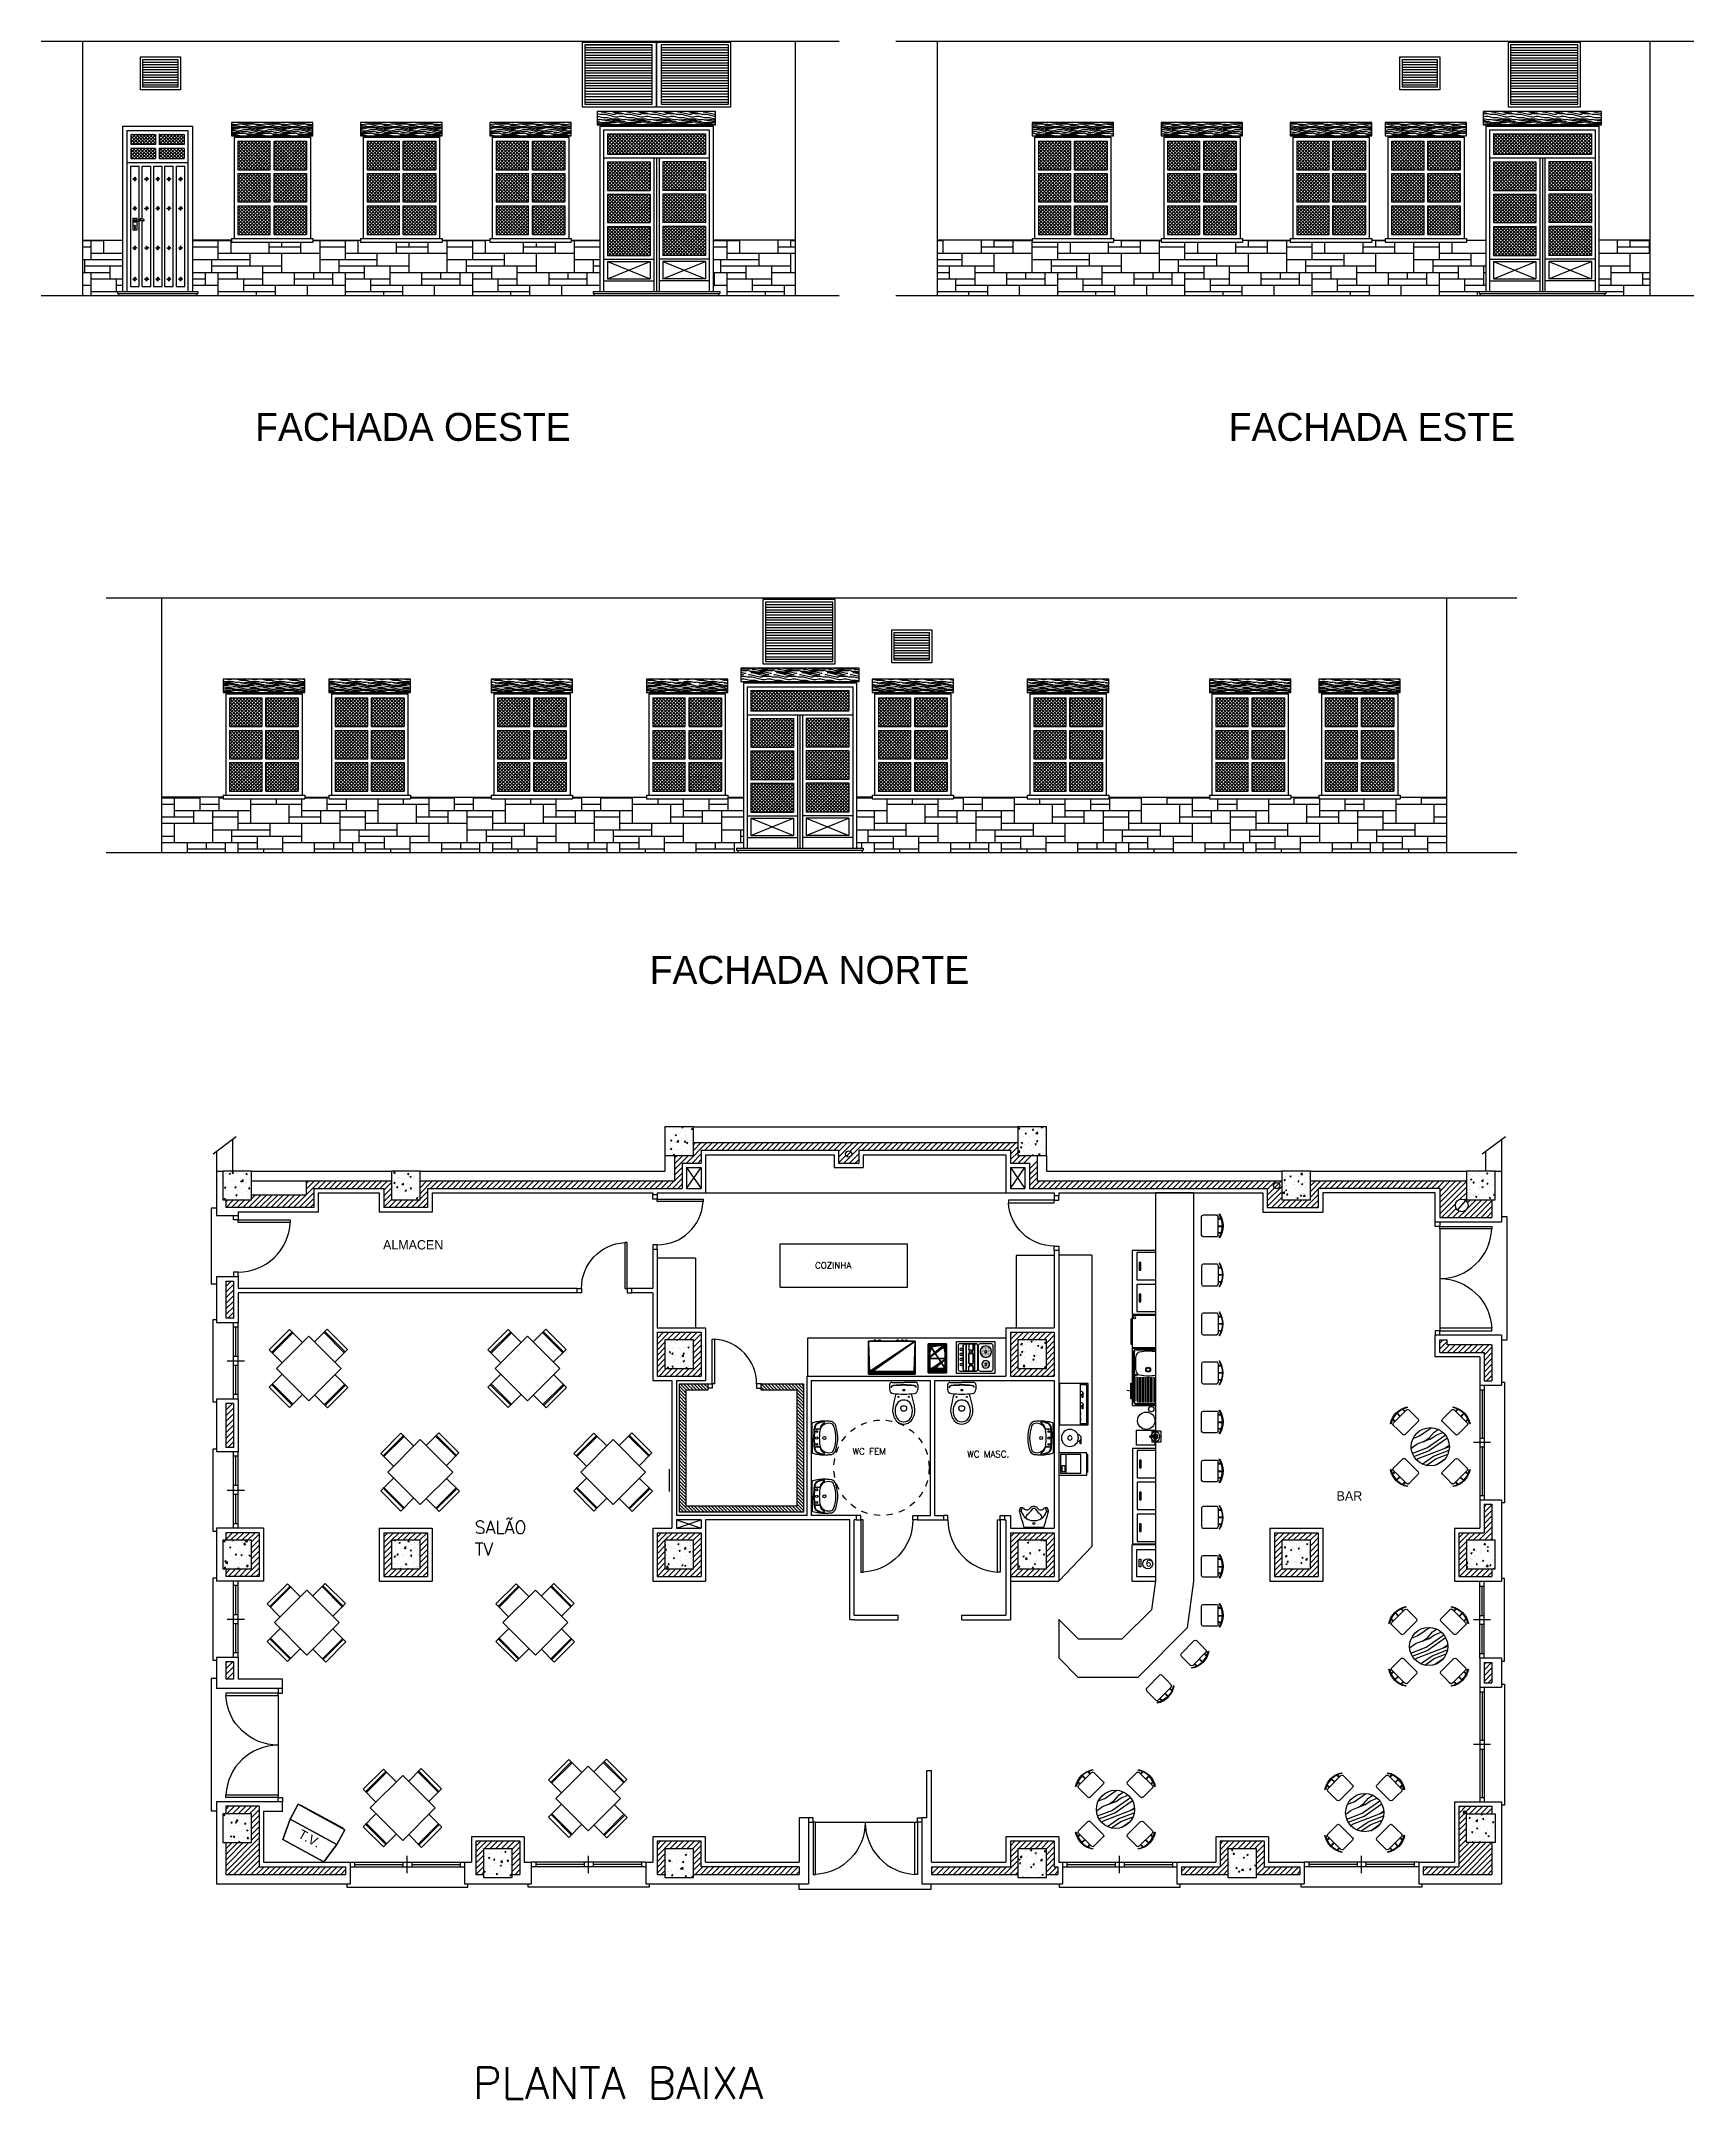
# Model space of a CAD drawing. Extents: x 33.7 to 63.4, y -76.7 to 11.5.
# Drawn here: x 33.79 to 59.77, y -20.8 to 11.54 of the extents above; entities that cross this region are included whole.
import ezdxf

# ---------------------------------------------------------------- set-up
doc = ezdxf.new("R2010")
doc.units = 0
doc.header["$LTSCALE"] = 0.375
doc.linetypes.add('RAYITAS2', pattern=[0.1875, 0.125, -0.0625])
doc.layers.get('0').update_dxf_attribs({"linetype": 'CONTINUOUS'})
for name, color, linetype in [('AUX', 7, 'CONTINUOUS'), ('CARPINTERIA', 44, 'CONTINUOUS'), ('COTAS', 2, 'CONTINUOUS'), ('INSONORIZACION', 43, 'CONTINUOUS'), ('MUEBLES', 1, 'CONTINUOUS'), ('MUROS', 3, 'CONTINUOUS'), ('PILARES', 2, 'CONTINUOUS'), ('SANITARIOS', 5, 'CONTINUOUS'), ('TEXTOS', 2, 'CONTINUOUS'), ('TRAMAS', 252, 'CONTINUOUS')]:
    doc.layers.add(name, color=color, linetype=linetype)
doc.styles.add('SANSSERIF', font='UNIV.SHX')
doc.styles.get("Standard").update_dxf_attribs({"font": 'simplex', "height": 0.1})

msp = doc.modelspace()

# ---------------------------------------------------------------- texts
at = {"color": 2, "style": 'SANSSERIF'}
msp.add_text('T.V.', height=0.1464, rotation=331.6917, dxfattribs=at).set_placement((37.82, -16.687))
at = {"layer": 'TEXTOS', "color": 2, "style": 'SANSSERIF'}
for s, height, p in [('FACHADA OESTE', 0.43906, (37.157, 5.258)), ('FACHADA ESTE', 0.43906, (52.461, 5.258)), ('FACHADA NORTE', 0.43906, (43.358, -3.276)), ('ALMACEN', 0.1464, (39.167, -7.451)), ('BAR', 0.1464, (54.157, -11.397))]:
    msp.add_text(s, height=height, dxfattribs=at).set_placement(p)
at = {"layer": 'TEXTOS'}
for s, height, p in [('COZINHA', 0.1, (45.958, -7.751)), ('WC FEM', 0.1, (46.547, -10.674)), ('WC MASC.', 0.1, (48.351, -10.718)), ('SALÃO', 0.2, (40.607, -11.917)), ('TV', 0.2, (40.607, -12.259)), ('PLANTA BAIXA', 0.5, (40.579, -20.8))]:
    msp.add_text(s, height=height, dxfattribs=at).set_placement(p)
at = {"layer": 'TEXTOS', "color": 2}
msp.add_text('6', height=0.1, dxfattribs=at).set_placement((51.157, -12.434))

# ---------------------------------------------------------------- blocks, each defined once
blk = doc.blocks.new('2MBSIL5')
at = {"color": 0}
for p, q in [((0.225, 0.285), (-0.225, 0.285)), ((-0.225, 0.285), (-0.225, 0.0025)), ((0.225, 0.23), (-0.225, 0.23)), ((-0.225, 0.2125), (0.225, 0.2125)), ((0.225, 0.0025), (0.225, 0.285)), ((0.225, 0.2125), (0.225, 0.23))]:
    blk.add_line(p, q, dxfattribs=at)
blk = doc.blocks.new('$HO08200007N')
at = {"color": 0}
for p, q in [((0.07, 0), (0.07, 0.82)), ((0.07, 0.82), (0.11, 0.82)), ((0.11, 0.82), (0.11, 0)), ((0, 0), (0.07, 0)), ((0.07, 0), (0.07, -0.07)), ((0.11, 0), (0.07, 0)), ((0.07, -0.07), (0, -0.07))]:
    blk.add_line(p, q, dxfattribs=at)
blk.add_arc((0.068, -0.001), 0.822, 0.0525, 87.0833, dxfattribs=at)
blk = doc.blocks.new('$D108200007N08215000N')
at = {"color": 0}
for p, q in [((0, 0.15), (0, 0.15)), ((0, 0), (0, 0)), ((1.78, 0.15), (1.78, 0.15)), ((1.78, 0), (1.78, 0))]:
    blk.add_line(p, q, dxfattribs=at)
at = {"color": 0, "invisible_edges": 15}
blk.add_3dface([(0, 0), (1.78, 0), (1.78, 0.15), (0, 0.15)], dxfattribs=at)
at = {"color": 0}
blk.add_blockref('$HO08200007N', (0, 0.15), dxfattribs=at)
at = {"color": 0, "xscale": -1}
blk.add_blockref('$HO08200007N', (1.78, 0.15), dxfattribs=at)
blk = doc.blocks.new('$HV060000')
at = {"color": 0}
for p, q in [((0, 0.07), (0.6, 0.07)), ((0, 0), (0.6, 0)), ((0.07, 0), (0.07, 0.07)), ((0.07, 0.035), (0.53, 0.035)), ((0.53, 0), (0.53, 0.07))]:
    blk.add_line(p, q, dxfattribs=at)
blk = doc.blocks.new('$V1060000120000340002S')
at = {"color": 0}
for p, q in [((-0.05, 0.34), (-0.05, 0.39)), ((-0.05, 0.39), (1.25, 0.39)), ((0, 0.34), (0, 0.34)), ((1.2, 0.34), (1.2, 0.34)), ((1.25, 0.39), (1.25, 0.34)), ((0.6, 0.17), (0.6, -0.1))]:
    blk.add_line(p, q, dxfattribs=at)
at = {"color": 0, "invisible_edges": 15}
blk.add_3dface([(0, 0), (1.2, 0), (1.2, 0.34), (0, 0.34)], dxfattribs=at)
at = {"color": 0}
for p in [(0, 0), (0.6, 0)]:
    blk.add_blockref('$HV060000', p, dxfattribs=at)
blk = doc.blocks.new('*X16')
at = {"color": 0}
for p, q in [((166.439, 135.591), (166.591, 135.743)), ((166.439, 135.679), (166.502, 135.743)), ((166.439, 135.503), (166.559, 135.623)), ((166.439, 135.414), (166.559, 135.534)), ((166.559, 135.623), (166.679, 135.743)), ((166.647, 135.623), (166.767, 135.743)), ((166.736, 135.623), (166.856, 135.743)), ((166.824, 135.623), (166.944, 135.743)), ((166.913, 135.623), (167.033, 135.743)), ((167.001, 135.623), (167.121, 135.743)), ((167.009, 135.542), (167.129, 135.662)), ((167.009, 135.454), (167.129, 135.574)), ((166.439, 135.326), (166.559, 135.446)), ((166.439, 135.237), (166.559, 135.357)), ((166.439, 135.149), (166.559, 135.269)), ((166.439, 135.061), (166.559, 135.181)), ((166.961, 135.053), (167.129, 135.22)), ((167.009, 135.365), (167.129, 135.485)), ((167.009, 135.277), (167.129, 135.397)), ((167.009, 135.189), (167.129, 135.309)), ((166.519, 135.053), (166.639, 135.173)), ((166.608, 135.053), (166.728, 135.173)), ((166.696, 135.053), (166.816, 135.173)), ((166.785, 135.053), (166.905, 135.173)), ((166.873, 135.053), (166.993, 135.173)), ((167.05, 135.053), (167.129, 135.132))]:
    blk.add_line(p, q, dxfattribs=at)
blk = doc.blocks.new('$HV090000')
at = {"color": 0}
for p, q in [((0, 0.07), (0.9, 0.07)), ((0, 0), (0.9, 0)), ((0.07, 0), (0.07, 0.07)), ((0.07, 0.035), (0.83, 0.035)), ((0.83, 0), (0.83, 0.07))]:
    blk.add_line(p, q, dxfattribs=at)
blk = doc.blocks.new('$V1090000180000340002S')
at = {"color": 0}
for p, q in [((-0.05, 0.34), (-0.05, 0.39)), ((-0.05, 0.39), (1.85, 0.39)), ((0, 0.34), (0, 0.34)), ((1.8, 0.34), (1.8, 0.34)), ((1.85, 0.39), (1.85, 0.34)), ((0.9, 0.17), (0.9, -0.1))]:
    blk.add_line(p, q, dxfattribs=at)
at = {"color": 0, "invisible_edges": 15}
blk.add_3dface([(0, 0), (1.8, 0), (1.8, 0.34), (0, 0.34)], dxfattribs=at)
at = {"color": 0}
for p in [(0, 0), (0.9, 0)]:
    blk.add_blockref('$HV090000', p, dxfattribs=at)
blk = doc.blocks.new('*X15')
at = {"color": 0}
for p, q in [((162.289, 138.689), (162.493, 138.893)), ((162.289, 138.777), (162.404, 138.893)), ((162.289, 138.866), (162.316, 138.893)), ((162.461, 138.773), (162.581, 138.893)), ((162.55, 138.773), (162.67, 138.893)), ((162.638, 138.773), (162.758, 138.893)), ((162.726, 138.773), (162.846, 138.893)), ((162.815, 138.773), (162.935, 138.893)), ((162.859, 138.728), (162.979, 138.848)), ((162.859, 138.64), (162.979, 138.76)), ((162.289, 138.6), (162.409, 138.72)), ((162.289, 138.512), (162.409, 138.632)), ((162.289, 138.424), (162.409, 138.544)), ((162.289, 138.335), (162.409, 138.455)), ((162.859, 138.552), (162.979, 138.672)), ((162.859, 138.463), (162.979, 138.583)), ((162.859, 138.375), (162.979, 138.495)), ((162.289, 138.247), (162.409, 138.367)), ((162.333, 138.203), (162.453, 138.323)), ((162.422, 138.203), (162.542, 138.323)), ((162.51, 138.203), (162.63, 138.323)), ((162.598, 138.203), (162.718, 138.323)), ((162.687, 138.203), (162.807, 138.323)), ((162.775, 138.203), (162.979, 138.407)), ((162.863, 138.203), (162.979, 138.318)), ((162.952, 138.203), (162.979, 138.23))]:
    blk.add_line(p, q, dxfattribs=at)
blk = doc.blocks.new('*X23')
at = {"color": 0}
for p, q in [((105.497, 122.794), (105.497, 122.794)), ((105.497, 122.775), (105.497, 122.775)), ((105.497, 122.756), (105.497, 122.756)), ((105.502, 122.803), (105.502, 122.803)), ((105.502, 122.784), (105.502, 122.784)), ((105.502, 122.766), (105.502, 122.766)), ((105.502, 122.747), (105.502, 122.747)), ((105.506, 122.812), (105.506, 122.812)), ((105.506, 122.794), (105.506, 122.794)), ((105.506, 122.775), (105.506, 122.775)), ((105.506, 122.756), (105.506, 122.756)), ((105.506, 122.737), (105.506, 122.737)), ((105.511, 122.822), (105.511, 122.822)), ((105.511, 122.803), (105.511, 122.803)), ((105.511, 122.784), (105.511, 122.784)), ((105.511, 122.766), (105.511, 122.766)), ((105.511, 122.747), (105.511, 122.747)), ((105.511, 122.728), (105.511, 122.728)), ((105.516, 122.812), (105.516, 122.812)), ((105.516, 122.794), (105.516, 122.794)), ((105.516, 122.775), (105.516, 122.775)), ((105.516, 122.756), (105.516, 122.756)), ((105.516, 122.737), (105.516, 122.737)), ((105.516, 122.719), (105.516, 122.719)), ((105.52, 122.822), (105.52, 122.822)), ((105.52, 122.803), (105.52, 122.803)), ((105.52, 122.784), (105.52, 122.784)), ((105.52, 122.766), (105.52, 122.766)), ((105.52, 122.747), (105.52, 122.747)), ((105.52, 122.728), (105.52, 122.728)), ((105.52, 122.709), (105.52, 122.709)), ((105.525, 122.831), (105.525, 122.831)), ((105.525, 122.812), (105.525, 122.812)), ((105.525, 122.794), (105.525, 122.794)), ((105.525, 122.775), (105.525, 122.775)), ((105.525, 122.756), (105.525, 122.756)), ((105.525, 122.737), (105.525, 122.737)), ((105.525, 122.719), (105.525, 122.719)), ((105.53, 122.841), (105.53, 122.841)), ((105.53, 122.822), (105.53, 122.822)), ((105.53, 122.803), (105.53, 122.803)), ((105.53, 122.784), (105.53, 122.784)), ((105.53, 122.766), (105.53, 122.766)), ((105.53, 122.747), (105.53, 122.747)), ((105.53, 122.728), (105.53, 122.728)), ((105.53, 122.709), (105.53, 122.709)), ((105.534, 122.831), (105.534, 122.831)), ((105.534, 122.812), (105.534, 122.812)), ((105.534, 122.794), (105.534, 122.794)), ((105.534, 122.775), (105.534, 122.775)), ((105.534, 122.756), (105.534, 122.756)), ((105.534, 122.737), (105.534, 122.737)), ((105.534, 122.719), (105.534, 122.719)), ((105.534, 122.7), (105.534, 122.7)), ((105.539, 122.841), (105.539, 122.841)), ((105.539, 122.822), (105.539, 122.822)), ((105.539, 122.803), (105.539, 122.803)), ((105.539, 122.784), (105.539, 122.784)), ((105.539, 122.766), (105.539, 122.766)), ((105.539, 122.747), (105.539, 122.747)), ((105.539, 122.728), (105.539, 122.728)), ((105.539, 122.709), (105.539, 122.709)), ((105.544, 122.85), (105.544, 122.85)), ((105.544, 122.831), (105.544, 122.831)), ((105.544, 122.812), (105.544, 122.812)), ((105.544, 122.794), (105.544, 122.794)), ((105.544, 122.775), (105.544, 122.775)), ((105.544, 122.756), (105.544, 122.756)), ((105.544, 122.737), (105.544, 122.737)), ((105.544, 122.719), (105.544, 122.719)), ((105.544, 122.7), (105.544, 122.7)), ((105.548, 122.841), (105.548, 122.841)), ((105.548, 122.822), (105.548, 122.822)), ((105.548, 122.803), (105.548, 122.803)), ((105.548, 122.784), (105.548, 122.784)), ((105.548, 122.766), (105.548, 122.766)), ((105.548, 122.747), (105.548, 122.747)), ((105.548, 122.728), (105.548, 122.728)), ((105.548, 122.709), (105.548, 122.709)), ((105.548, 122.691), (105.548, 122.691)), ((105.553, 122.85), (105.553, 122.85)), ((105.553, 122.831), (105.553, 122.831)), ((105.553, 122.812), (105.553, 122.812)), ((105.553, 122.794), (105.553, 122.794)), ((105.553, 122.775), (105.553, 122.775)), ((105.553, 122.756), (105.553, 122.756)), ((105.553, 122.737), (105.553, 122.737)), ((105.553, 122.719), (105.553, 122.719)), ((105.553, 122.7), (105.553, 122.7)), ((105.558, 122.841), (105.558, 122.841)), ((105.558, 122.822), (105.558, 122.822)), ((105.558, 122.803), (105.558, 122.803)), ((105.558, 122.784), (105.558, 122.784)), ((105.558, 122.766), (105.558, 122.766)), ((105.558, 122.747), (105.558, 122.747)), ((105.558, 122.728), (105.558, 122.728)), ((105.558, 122.709), (105.558, 122.709)), ((105.558, 122.691), (105.558, 122.691)), ((105.562, 122.85), (105.562, 122.85)), ((105.562, 122.831), (105.562, 122.831)), ((105.562, 122.812), (105.562, 122.812)), ((105.562, 122.794), (105.562, 122.794)), ((105.562, 122.775), (105.562, 122.775)), ((105.562, 122.756), (105.562, 122.756)), ((105.562, 122.737), (105.562, 122.737)), ((105.562, 122.719), (105.562, 122.719)), ((105.562, 122.7), (105.562, 122.7)), ((105.567, 122.859), (105.567, 122.859)), ((105.567, 122.841), (105.567, 122.841)), ((105.567, 122.822), (105.567, 122.822)), ((105.567, 122.803), (105.567, 122.803)), ((105.567, 122.784), (105.567, 122.784)), ((105.567, 122.766), (105.567, 122.766)), ((105.567, 122.747), (105.567, 122.747)), ((105.567, 122.728), (105.567, 122.728)), ((105.567, 122.709), (105.567, 122.709)), ((105.567, 122.691), (105.567, 122.691)), ((105.572, 122.85), (105.572, 122.85)), ((105.572, 122.831), (105.572, 122.831)), ((105.572, 122.812), (105.572, 122.812)), ((105.572, 122.794), (105.572, 122.794)), ((105.572, 122.756), (105.572, 122.756)), ((105.572, 122.737), (105.572, 122.737)), ((105.572, 122.719), (105.572, 122.719)), ((105.572, 122.7), (105.572, 122.7)), ((105.572, 122.681), (105.572, 122.681)), ((105.577, 122.859), (105.577, 122.859)), ((105.577, 122.841), (105.577, 122.841)), ((105.577, 122.822), (105.577, 122.822)), ((105.577, 122.803), (105.577, 122.803)), ((105.577, 122.747), (105.577, 122.747)), ((105.577, 122.728), (105.577, 122.728)), ((105.577, 122.709), (105.577, 122.709)), ((105.577, 122.691), (105.577, 122.691)), ((105.581, 122.85), (105.581, 122.85)), ((105.581, 122.831), (105.581, 122.831)), ((105.581, 122.812), (105.581, 122.812)), ((105.581, 122.794), (105.581, 122.794)), ((105.581, 122.737), (105.581, 122.737)), ((105.581, 122.719), (105.581, 122.719)), ((105.581, 122.7), (105.581, 122.7)), ((105.581, 122.681), (105.581, 122.681)), ((105.586, 122.859), (105.586, 122.859)), ((105.586, 122.841), (105.586, 122.841)), ((105.586, 122.822), (105.586, 122.822)), ((105.586, 122.803), (105.586, 122.803)), ((105.586, 122.747), (105.586, 122.747)), ((105.586, 122.728), (105.586, 122.728)), ((105.586, 122.709), (105.586, 122.709)), ((105.586, 122.691), (105.586, 122.691)), ((105.591, 122.85), (105.591, 122.85)), ((105.591, 122.831), (105.591, 122.831)), ((105.591, 122.812), (105.591, 122.812)), ((105.591, 122.794), (105.591, 122.794)), ((105.591, 122.737), (105.591, 122.737)), ((105.591, 122.719), (105.591, 122.719)), ((105.591, 122.7), (105.591, 122.7)), ((105.591, 122.681), (105.591, 122.681)), ((105.595, 122.859), (105.595, 122.859)), ((105.595, 122.841), (105.595, 122.841)), ((105.595, 122.822), (105.595, 122.822)), ((105.595, 122.803), (105.595, 122.803)), ((105.595, 122.747), (105.595, 122.747)), ((105.595, 122.728), (105.595, 122.728)), ((105.595, 122.709), (105.595, 122.709)), ((105.595, 122.691), (105.595, 122.691)), ((105.6, 122.85), (105.6, 122.85)), ((105.6, 122.831), (105.6, 122.831)), ((105.6, 122.812), (105.6, 122.812)), ((105.6, 122.794), (105.6, 122.794)), ((105.6, 122.756), (105.6, 122.756)), ((105.6, 122.737), (105.6, 122.737)), ((105.6, 122.719), (105.6, 122.719)), ((105.6, 122.7), (105.6, 122.7)), ((105.6, 122.681), (105.6, 122.681)), ((105.605, 122.841), (105.605, 122.841)), ((105.605, 122.822), (105.605, 122.822)), ((105.605, 122.803), (105.605, 122.803)), ((105.605, 122.784), (105.605, 122.784)), ((105.605, 122.766), (105.605, 122.766)), ((105.605, 122.747), (105.605, 122.747)), ((105.605, 122.728), (105.605, 122.728)), ((105.605, 122.709), (105.605, 122.709)), ((105.605, 122.691), (105.605, 122.691)), ((105.609, 122.85), (105.609, 122.85)), ((105.609, 122.831), (105.609, 122.831)), ((105.609, 122.812), (105.609, 122.812)), ((105.609, 122.794), (105.609, 122.794)), ((105.609, 122.775), (105.609, 122.775)), ((105.609, 122.756), (105.609, 122.756)), ((105.609, 122.737), (105.609, 122.737)), ((105.609, 122.719), (105.609, 122.719)), ((105.609, 122.7), (105.609, 122.7)), ((105.614, 122.841), (105.614, 122.841)), ((105.614, 122.822), (105.614, 122.822)), ((105.614, 122.803), (105.614, 122.803)), ((105.614, 122.784), (105.614, 122.784)), ((105.614, 122.766), (105.614, 122.766)), ((105.614, 122.747), (105.614, 122.747)), ((105.614, 122.728), (105.614, 122.728)), ((105.614, 122.709), (105.614, 122.709)), ((105.614, 122.691), (105.614, 122.691)), ((105.619, 122.85), (105.619, 122.85)), ((105.619, 122.831), (105.619, 122.831)), ((105.619, 122.812), (105.619, 122.812)), ((105.619, 122.794), (105.619, 122.794)), ((105.619, 122.775), (105.619, 122.775)), ((105.619, 122.756), (105.619, 122.756)), ((105.619, 122.737), (105.619, 122.737)), ((105.619, 122.719), (105.619, 122.719)), ((105.619, 122.7), (105.619, 122.7)), ((105.623, 122.841), (105.623, 122.841)), ((105.623, 122.822), (105.623, 122.822)), ((105.623, 122.803), (105.623, 122.803)), ((105.623, 122.784), (105.623, 122.784)), ((105.623, 122.766), (105.623, 122.766)), ((105.623, 122.747), (105.623, 122.747)), ((105.623, 122.728), (105.623, 122.728)), ((105.623, 122.709), (105.623, 122.709)), ((105.623, 122.691), (105.623, 122.691)), ((105.628, 122.85), (105.628, 122.85)), ((105.628, 122.831), (105.628, 122.831)), ((105.628, 122.812), (105.628, 122.812)), ((105.628, 122.794), (105.628, 122.794)), ((105.628, 122.775), (105.628, 122.775)), ((105.628, 122.756), (105.628, 122.756)), ((105.628, 122.737), (105.628, 122.737)), ((105.628, 122.719), (105.628, 122.719)), ((105.628, 122.7), (105.628, 122.7)), ((105.633, 122.841), (105.633, 122.841)), ((105.633, 122.822), (105.633, 122.822)), ((105.633, 122.803), (105.633, 122.803)), ((105.633, 122.784), (105.633, 122.784)), ((105.633, 122.766), (105.633, 122.766)), ((105.633, 122.747), (105.633, 122.747)), ((105.633, 122.728), (105.633, 122.728)), ((105.633, 122.709), (105.633, 122.709)), ((105.638, 122.831), (105.638, 122.831)), ((105.638, 122.812), (105.638, 122.812)), ((105.638, 122.794), (105.638, 122.794)), ((105.638, 122.775), (105.638, 122.775)), ((105.638, 122.756), (105.638, 122.756)), ((105.638, 122.737), (105.638, 122.737)), ((105.638, 122.719), (105.638, 122.719)), ((105.638, 122.7), (105.638, 122.7)), ((105.642, 122.822), (105.642, 122.822)), ((105.642, 122.803), (105.642, 122.803)), ((105.642, 122.784), (105.642, 122.784)), ((105.642, 122.766), (105.642, 122.766)), ((105.642, 122.747), (105.642, 122.747)), ((105.642, 122.728), (105.642, 122.728)), ((105.642, 122.709), (105.642, 122.709)), ((105.647, 122.831), (105.647, 122.831)), ((105.647, 122.812), (105.647, 122.812)), ((105.647, 122.794), (105.647, 122.794)), ((105.647, 122.775), (105.647, 122.775)), ((105.647, 122.756), (105.647, 122.756)), ((105.647, 122.737), (105.647, 122.737)), ((105.647, 122.719), (105.647, 122.719)), ((105.652, 122.822), (105.652, 122.822)), ((105.652, 122.803), (105.652, 122.803)), ((105.652, 122.784), (105.652, 122.784)), ((105.652, 122.766), (105.652, 122.766)), ((105.652, 122.747), (105.652, 122.747)), ((105.652, 122.728), (105.652, 122.728)), ((105.652, 122.709), (105.652, 122.709)), ((105.656, 122.812), (105.656, 122.812)), ((105.656, 122.794), (105.656, 122.794)), ((105.656, 122.775), (105.656, 122.775)), ((105.656, 122.756), (105.656, 122.756)), ((105.656, 122.737), (105.656, 122.737)), ((105.656, 122.719), (105.656, 122.719)), ((105.661, 122.803), (105.661, 122.803)), ((105.661, 122.784), (105.661, 122.784)), ((105.661, 122.766), (105.661, 122.766)), ((105.661, 122.747), (105.661, 122.747)), ((105.661, 122.728), (105.661, 122.728)), ((105.666, 122.794), (105.666, 122.794)), ((105.666, 122.775), (105.666, 122.775)), ((105.666, 122.756), (105.666, 122.756)), ((105.666, 122.737), (105.666, 122.737)), ((105.67, 122.784), (105.67, 122.784)), ((105.67, 122.766), (105.67, 122.766)), ((105.67, 122.747), (105.67, 122.747)), ((105.675, 122.775), (105.675, 122.775))]:
    blk.add_line(p, q, dxfattribs=at)
blk = doc.blocks.new('*X22')
at = {"color": 0}
for p, q in [((105.525, 122.569), (105.525, 122.569)), ((105.53, 122.578), (105.53, 122.578)), ((105.534, 122.588), (105.534, 122.588)), ((105.534, 122.569), (105.534, 122.569)), ((105.539, 122.597), (105.539, 122.597)), ((105.539, 122.578), (105.539, 122.578)), ((105.544, 122.606), (105.544, 122.606)), ((105.544, 122.588), (105.544, 122.588)), ((105.544, 122.569), (105.544, 122.569)), ((105.548, 122.616), (105.548, 122.616)), ((105.548, 122.597), (105.548, 122.597)), ((105.548, 122.578), (105.548, 122.578)), ((105.553, 122.606), (105.553, 122.606)), ((105.553, 122.588), (105.553, 122.588)), ((105.553, 122.569), (105.553, 122.569)), ((105.558, 122.616), (105.558, 122.616)), ((105.558, 122.597), (105.558, 122.597)), ((105.558, 122.578), (105.558, 122.578)), ((105.562, 122.625), (105.562, 122.625)), ((105.562, 122.606), (105.562, 122.606)), ((105.562, 122.588), (105.562, 122.588)), ((105.562, 122.569), (105.562, 122.569)), ((105.567, 122.616), (105.567, 122.616)), ((105.567, 122.597), (105.567, 122.597)), ((105.567, 122.578), (105.567, 122.578)), ((105.572, 122.625), (105.572, 122.625)), ((105.572, 122.606), (105.572, 122.606)), ((105.572, 122.588), (105.572, 122.588)), ((105.577, 122.616), (105.577, 122.616)), ((105.577, 122.597), (105.577, 122.597)), ((105.581, 122.625), (105.581, 122.625)), ((105.581, 122.606), (105.581, 122.606)), ((105.581, 122.588), (105.581, 122.588)), ((105.586, 122.616), (105.586, 122.616)), ((105.586, 122.597), (105.586, 122.597)), ((105.591, 122.625), (105.591, 122.625)), ((105.591, 122.606), (105.591, 122.606)), ((105.591, 122.588), (105.591, 122.588)), ((105.595, 122.616), (105.595, 122.616)), ((105.595, 122.597), (105.595, 122.597)), ((105.6, 122.625), (105.6, 122.625)), ((105.6, 122.606), (105.6, 122.606)), ((105.6, 122.588), (105.6, 122.588)), ((105.6, 122.569), (105.6, 122.569)), ((105.605, 122.616), (105.605, 122.616)), ((105.605, 122.597), (105.605, 122.597)), ((105.605, 122.578), (105.605, 122.578)), ((105.609, 122.625), (105.609, 122.625)), ((105.609, 122.606), (105.609, 122.606)), ((105.609, 122.588), (105.609, 122.588)), ((105.609, 122.569), (105.609, 122.569)), ((105.614, 122.616), (105.614, 122.616)), ((105.614, 122.597), (105.614, 122.597)), ((105.614, 122.578), (105.614, 122.578)), ((105.619, 122.606), (105.619, 122.606)), ((105.619, 122.588), (105.619, 122.588)), ((105.619, 122.569), (105.619, 122.569)), ((105.623, 122.616), (105.623, 122.616)), ((105.623, 122.597), (105.623, 122.597)), ((105.623, 122.578), (105.623, 122.578)), ((105.628, 122.606), (105.628, 122.606)), ((105.628, 122.588), (105.628, 122.588)), ((105.628, 122.569), (105.628, 122.569)), ((105.633, 122.597), (105.633, 122.597)), ((105.633, 122.578), (105.633, 122.578)), ((105.638, 122.588), (105.638, 122.588)), ((105.638, 122.569), (105.638, 122.569)), ((105.642, 122.578), (105.642, 122.578)), ((105.53, 122.559), (105.53, 122.559)), ((105.534, 122.55), (105.534, 122.55)), ((105.539, 122.559), (105.539, 122.559)), ((105.539, 122.541), (105.539, 122.541)), ((105.544, 122.55), (105.544, 122.55)), ((105.544, 122.531), (105.544, 122.531)), ((105.548, 122.559), (105.548, 122.559)), ((105.548, 122.541), (105.548, 122.541)), ((105.553, 122.55), (105.553, 122.55)), ((105.553, 122.531), (105.553, 122.531)), ((105.558, 122.559), (105.558, 122.559)), ((105.558, 122.541), (105.558, 122.541)), ((105.558, 122.522), (105.558, 122.522)), ((105.562, 122.55), (105.562, 122.55)), ((105.562, 122.531), (105.562, 122.531)), ((105.567, 122.559), (105.567, 122.559)), ((105.567, 122.541), (105.567, 122.541)), ((105.567, 122.522), (105.567, 122.522)), ((105.572, 122.55), (105.572, 122.55)), ((105.572, 122.531), (105.572, 122.531)), ((105.572, 122.513), (105.572, 122.513)), ((105.577, 122.541), (105.577, 122.541)), ((105.577, 122.522), (105.577, 122.522)), ((105.581, 122.55), (105.581, 122.55)), ((105.581, 122.531), (105.581, 122.531)), ((105.581, 122.513), (105.581, 122.513)), ((105.586, 122.541), (105.586, 122.541)), ((105.586, 122.522), (105.586, 122.522)), ((105.591, 122.55), (105.591, 122.55)), ((105.591, 122.531), (105.591, 122.531)), ((105.591, 122.513), (105.591, 122.513)), ((105.595, 122.559), (105.595, 122.559)), ((105.595, 122.541), (105.595, 122.541)), ((105.595, 122.522), (105.595, 122.522)), ((105.6, 122.55), (105.6, 122.55)), ((105.6, 122.531), (105.6, 122.531)), ((105.605, 122.559), (105.605, 122.559)), ((105.605, 122.541), (105.605, 122.541)), ((105.605, 122.522), (105.605, 122.522)), ((105.609, 122.55), (105.609, 122.55)), ((105.609, 122.531), (105.609, 122.531)), ((105.614, 122.559), (105.614, 122.559)), ((105.614, 122.541), (105.614, 122.541)), ((105.614, 122.522), (105.614, 122.522)), ((105.619, 122.55), (105.619, 122.55)), ((105.619, 122.531), (105.619, 122.531)), ((105.623, 122.559), (105.623, 122.559)), ((105.623, 122.541), (105.623, 122.541)), ((105.628, 122.55), (105.628, 122.55)), ((105.628, 122.531), (105.628, 122.531)), ((105.633, 122.559), (105.633, 122.559)), ((105.633, 122.541), (105.633, 122.541)), ((105.638, 122.55), (105.638, 122.55)), ((105.642, 122.559), (105.642, 122.559))]:
    blk.add_line(p, q, dxfattribs=at)
blk = doc.blocks.new('013202')
for p, q in [((-0.3, 0), (-0.3, -0.5)), ((0.3, 0), (-0.3, 0)), ((0.3, -0.5), (0.3, 0)), ((-0.27, -0.06), (-0.27, -0.44)), ((-0.132, -0.03), (-0.24, -0.03)), ((-0.077, -0.03), (-0.132, -0.03)), ((-0.047, -0.44), (-0.047, -0.06)), ((-0.033, -0.06), (-0.033, -0.44)), ((-0.028, -0.06), (-0.028, -0.44)), ((0.24, -0.03), (-0.003, -0.03)), ((0.01, -0.035), (-0.003, -0.035)), ((0.01, -0.465), (0.01, -0.035)), ((0.142, -0.035), (0.015, -0.035)), ((0.015, -0.465), (0.015, -0.035)), ((0.063, -0.166), (0.043, -0.2)), ((0.043, -0.202), (0.043, -0.331)), ((0.044, -0.035), (0.044, -0.126)), ((0.044, -0.128), (0.063, -0.161)), ((0.065, -0.167), (0.045, -0.201)), ((0.045, -0.203), (0.045, -0.33)), ((0.046, -0.035), (0.046, -0.125)), ((0.046, -0.127), (0.065, -0.16)), ((0.107, -0.127), (0.088, -0.16)), ((0.088, -0.167), (0.108, -0.201)), ((0.109, -0.128), (0.09, -0.161)), ((0.09, -0.166), (0.11, -0.2)), ((0.107, -0.035), (0.107, -0.125)), ((0.108, -0.203), (0.108, -0.33)), ((0.109, -0.035), (0.109, -0.126)), ((0.11, -0.202), (0.11, -0.331)), ((0.142, -0.465), (0.142, -0.035)), ((0.147, -0.465), (0.147, -0.035)), ((0.164, -0.035), (0.147, -0.035)), ((0.189, -0.44), (0.189, -0.06)), ((0.194, -0.44), (0.194, -0.06)), ((0.27, -0.44), (0.27, -0.06)), ((-0.3, -0.5), (0.3, -0.5)), ((-0.24, -0.47), (-0.076, -0.47)), ((-0.005, -0.47), (0.24, -0.47)), ((-0.003, -0.465), (0.01, -0.465)), ((0.015, -0.465), (0.142, -0.465)), ((0.041, -0.402), (0.041, -0.465)), ((0.062, -0.369), (0.042, -0.4)), ((0.043, -0.333), (0.062, -0.364)), ((0.043, -0.402), (0.043, -0.465)), ((0.064, -0.37), (0.044, -0.4)), ((0.045, -0.332), (0.064, -0.362)), ((0.108, -0.332), (0.089, -0.362)), ((0.089, -0.37), (0.109, -0.4)), ((0.11, -0.333), (0.091, -0.364)), ((0.091, -0.369), (0.111, -0.4)), ((0.11, -0.402), (0.11, -0.465)), ((0.112, -0.402), (0.112, -0.465)), ((0.147, -0.465), (0.164, -0.465))]:
    blk.add_line(p, q)
for centre, radius in [((-0.16, -0.159), 0.0908), ((-0.16, -0.358), 0.0605), ((-0.16, -0.159), 0.0176), ((0.076, -0.162), 0.0295), ((0.228, -0.121), 0.0176), ((0.228, -0.199), 0.0176), ((0.228, -0.28), 0.0176), ((-0.16, -0.358), 0.0151), ((0.076, -0.364), 0.0197), ((0.228, -0.361), 0.0176)]:
    blk.add_circle(centre, radius)
for centre, radius, start, end in [((-0.24, -0.06), 0.03, 90, 180), ((-0.077, -0.06), 0.03, 0, 90), ((-0.003, -0.06), 0.03, 90, 180), ((-0.003, -0.06), 0.025, 90, 180), ((0.047, -0.202), 0.004, 149.0501, 180), ((0.048, -0.126), 0.004, 180, 209.5253), ((0.049, -0.203), 0.004, 149.0501, 180), ((0.05, -0.125), 0.004, 180, 209.5253), ((0.059, -0.164), 0.005, 329.0501, 29.5253), ((0.059, -0.164), 0.007, 329.0501, 29.5253), ((0.094, -0.164), 0.007, 150.4747, 210.9499), ((0.094, -0.164), 0.005, 150.4747, 210.9499), ((0.103, -0.125), 0.004, 330.4747, 0), ((0.104, -0.203), 0.004, 0, 30.9499), ((0.105, -0.126), 0.004, 330.4747, 0), ((0.106, -0.202), 0.004, 0, 30.9499), ((0.164, -0.06), 0.03, 0, 90), ((0.164, -0.06), 0.025, 0, 90), ((0.24, -0.06), 0.03, 0, 90), ((-0.24, -0.44), 0.03, 180, 270), ((-0.077, -0.44), 0.03, 270, 272.7409), ((-0.077, -0.44), 0.03, 272.7409, 0), ((-0.003, -0.44), 0.03, 180, 270), ((-0.003, -0.44), 0.025, 180, 270), ((0.045, -0.402), 0.004, 147.279, 178.9015), ((0.047, -0.331), 0.004, 180, 211.2498), ((0.047, -0.403), 0.004, 147.279, 178.9015), ((0.049, -0.33), 0.004, 180, 211.2498), ((0.058, -0.366), 0.005, 327.279, 31.2498), ((0.058, -0.366), 0.007, 327.279, 31.2498), ((0.095, -0.366), 0.007, 148.7502, 212.721), ((0.095, -0.366), 0.005, 148.7502, 212.721), ((0.104, -0.33), 0.004, 328.7502, 0), ((0.106, -0.403), 0.004, 1.0985, 32.721), ((0.106, -0.331), 0.004, 328.7502, 0), ((0.108, -0.402), 0.004, 1.0985, 32.721), ((0.164, -0.44), 0.025, 270, 0), ((0.164, -0.44), 0.03, 270, 0), ((0.24, -0.44), 0.03, 270, 0)]:
    blk.add_arc(centre, radius, start, end)
for name in ['*X23', '*X22']:
    blk.add_blockref(name, (-105.744, -122.929))
blk = doc.blocks.new('$HO07200007N')
at = {"color": 0}
for p, q in [((0.07, 0), (0.07, 0.72)), ((0.07, 0.72), (0.11, 0.72)), ((0.11, 0.72), (0.11, 0)), ((0, 0), (0.07, 0)), ((0.07, 0), (0.07, -0.07)), ((0.11, 0), (0.07, 0)), ((0.07, -0.07), (0, -0.07))]:
    blk.add_line(p, q, dxfattribs=at)
blk.add_arc((0.068, -0.001), 0.722, 0.0689, 86.658, dxfattribs=at)
blk = doc.blocks.new('$P107200007N07000N')
at = {"color": 0}
for p, q in [((0, 0.07), (0, 0.07)), ((0, 0), (0, 0)), ((0.86, 0.07), (0.79, 0.07)), ((0.79, 0.07), (0.79, 0)), ((0.79, 0), (0.86, 0)), ((0.86, 0.07), (0.86, 0.07)), ((0.86, 0), (0.86, 0))]:
    blk.add_line(p, q, dxfattribs=at)
at = {"color": 0, "invisible_edges": 15}
blk.add_3dface([(0, 0), (0.86, 0), (0.86, 0.07), (0, 0.07)], dxfattribs=at)
at = {"color": 0}
blk.add_blockref('$HO07200007N', (0, 0.07), dxfattribs=at)
blk = doc.blocks.new('$HO07000007N')
at = {"color": 0}
for p, q in [((0.07, 0), (0.07, 0.7)), ((0.07, 0.7), (0.11, 0.7)), ((0.11, 0.7), (0.11, 0)), ((0, 0), (0.07, 0)), ((0.07, 0), (0.07, -0.07)), ((0.11, 0), (0.07, 0)), ((0.07, -0.07), (0, -0.07))]:
    blk.add_line(p, q, dxfattribs=at)
blk.add_arc((0.068, -0.001), 0.702, 0.0731, 86.5576, dxfattribs=at)
blk = doc.blocks.new('$P107000007N07000N')
at = {"color": 0}
for p, q in [((0, 0.07), (0, 0.07)), ((0, 0), (0, 0)), ((0.84, 0.07), (0.77, 0.07)), ((0.77, 0.07), (0.77, 0)), ((0.84, 0.07), (0.84, 0.07)), ((0.84, 0), (0.84, 0)), ((0.77, 0), (0.84, 0))]:
    blk.add_line(p, q, dxfattribs=at)
at = {"color": 0, "invisible_edges": 15}
blk.add_3dface([(0, 0), (0.84, 0), (0.84, 0.07), (0, 0.07)], dxfattribs=at)
at = {"color": 0}
blk.add_blockref('$HO07000007N', (0, 0.07), dxfattribs=at)
blk = doc.blocks.new('$P108200007N07000N')
at = {"color": 0}
for p, q in [((0, 0.07), (0, 0.07)), ((0, 0), (0, 0)), ((0.96, 0.07), (0.89, 0.07)), ((0.89, 0.07), (0.89, 0)), ((0.96, 0.07), (0.96, 0.07)), ((0.96, 0), (0.96, 0)), ((0.89, 0), (0.96, 0))]:
    blk.add_line(p, q, dxfattribs=at)
at = {"color": 0, "invisible_edges": 15}
blk.add_3dface([(0, 0), (0.96, 0), (0.96, 0.07), (0, 0.07)], dxfattribs=at)
at = {"color": 0}
blk.add_blockref('$HO08200007N', (0, 0.07), dxfattribs=at)
blk = doc.blocks.new('*X31')
at = {"color": 0}
for p, q in [((157.189, 137.94), (157.089, 138.04)), ((157.189, 137.887), (157.089, 137.987)), ((157.189, 137.834), (157.089, 137.934)), ((157.189, 137.781), (157.089, 137.881)), ((157.189, 137.728), (157.089, 137.828)), ((157.189, 137.675), (157.089, 137.775)), ((157.199, 137.983), (157.099, 138.083)), ((157.11, 138.045), (157.11, 138.045)), ((157.11, 137.992), (157.11, 137.992)), ((157.11, 137.939), (157.11, 137.939)), ((157.11, 137.886), (157.11, 137.886)), ((157.11, 137.833), (157.11, 137.833)), ((157.11, 137.78), (157.11, 137.78)), ((157.137, 138.071), (157.137, 138.071)), ((157.137, 138.018), (157.137, 138.018)), ((157.137, 137.965), (157.137, 137.965)), ((157.137, 137.912), (157.137, 137.912)), ((157.137, 137.859), (157.137, 137.859)), ((157.137, 137.806), (157.137, 137.806)), ((157.252, 137.983), (157.152, 138.083)), ((157.163, 138.045), (157.163, 138.045)), ((157.163, 137.992), (157.163, 137.992)), ((157.163, 137.939), (157.163, 137.939)), ((157.163, 137.886), (157.163, 137.886)), ((157.163, 137.833), (157.163, 137.833)), ((157.163, 137.78), (157.163, 137.78)), ((157.19, 138.071), (157.19, 138.071)), ((157.19, 138.018), (157.19, 138.018)), ((157.305, 137.983), (157.205, 138.083)), ((157.216, 138.045), (157.216, 138.045)), ((157.216, 137.992), (157.216, 137.992)), ((157.243, 138.071), (157.243, 138.071)), ((157.243, 138.018), (157.243, 138.018)), ((157.358, 137.983), (157.258, 138.083)), ((157.269, 138.045), (157.269, 138.045)), ((157.269, 137.992), (157.269, 137.992)), ((157.296, 138.071), (157.296, 138.071)), ((157.296, 138.018), (157.296, 138.018)), ((157.411, 137.983), (157.311, 138.083)), ((157.322, 138.045), (157.322, 138.045)), ((157.322, 137.992), (157.322, 137.992)), ((157.349, 138.071), (157.349, 138.071)), ((157.349, 138.018), (157.349, 138.018)), ((157.464, 137.983), (157.364, 138.083)), ((157.375, 138.045), (157.375, 138.045)), ((157.375, 137.992), (157.375, 137.992)), ((157.402, 138.071), (157.402, 138.071)), ((157.402, 138.018), (157.402, 138.018)), ((157.517, 137.983), (157.417, 138.083)), ((157.428, 138.045), (157.428, 138.045)), ((157.428, 137.992), (157.428, 137.992)), ((157.455, 138.071), (157.455, 138.071)), ((157.455, 138.018), (157.455, 138.018)), ((157.53, 138.023), (157.47, 138.083)), ((157.482, 138.045), (157.482, 138.045)), ((157.482, 137.992), (157.482, 137.992)), ((157.508, 138.071), (157.508, 138.071)), ((157.508, 138.018), (157.508, 138.018)), ((157.53, 138.076), (157.523, 138.083)), ((158.418, 137.983), (158.37, 138.032)), ((158.471, 137.983), (158.371, 138.083)), ((158.383, 138.045), (158.383, 138.045)), ((158.383, 137.992), (158.383, 137.992)), ((158.41, 138.071), (158.41, 138.071)), ((158.41, 138.018), (158.41, 138.018)), ((158.524, 137.983), (158.424, 138.083)), ((158.436, 138.045), (158.436, 138.045)), ((158.436, 137.992), (158.436, 137.992)), ((158.463, 138.071), (158.463, 138.071)), ((158.463, 138.018), (158.463, 138.018)), ((158.577, 137.983), (158.477, 138.083)), ((158.489, 138.045), (158.489, 138.045)), ((158.489, 137.992), (158.489, 137.992)), ((158.516, 138.071), (158.516, 138.071)), ((158.516, 138.018), (158.516, 138.018)), ((158.63, 137.983), (158.53, 138.083)), ((158.542, 138.045), (158.542, 138.045)), ((158.542, 137.992), (158.542, 137.992)), ((158.569, 138.071), (158.569, 138.071)), ((158.569, 138.018), (158.569, 138.018)), ((158.684, 137.983), (158.584, 138.083)), ((158.595, 138.045), (158.595, 138.045)), ((158.595, 137.992), (158.595, 137.992)), ((158.622, 138.071), (158.622, 138.071)), ((158.622, 138.018), (158.622, 138.018)), ((158.737, 137.983), (158.637, 138.083)), ((158.648, 138.045), (158.648, 138.045)), ((158.648, 137.992), (158.648, 137.992)), ((158.675, 138.071), (158.675, 138.071)), ((158.675, 138.018), (158.675, 138.018)), ((158.79, 137.983), (158.69, 138.083)), ((158.701, 138.045), (158.701, 138.045)), ((158.701, 137.992), (158.701, 137.992)), ((158.728, 138.071), (158.728, 138.071)), ((158.728, 138.018), (158.728, 138.018)), ((158.843, 137.983), (158.743, 138.083)), ((158.754, 138.045), (158.754, 138.045)), ((158.754, 137.992), (158.754, 137.992)), ((158.781, 138.071), (158.781, 138.071)), ((158.781, 138.018), (158.781, 138.018)), ((158.896, 137.983), (158.796, 138.083)), ((158.807, 138.045), (158.807, 138.045)), ((158.807, 137.992), (158.807, 137.992)), ((158.834, 138.071), (158.834, 138.071)), ((158.834, 138.018), (158.834, 138.018)), ((159.038, 137.894), (158.849, 138.083)), ((158.86, 138.045), (158.86, 138.045)), ((158.86, 137.992), (158.86, 137.992)), ((158.887, 138.071), (158.887, 138.071)), ((158.887, 138.018), (158.887, 138.018)), ((159.038, 137.947), (158.902, 138.083)), ((158.913, 138.045), (158.913, 138.045)), ((158.913, 137.992), (158.913, 137.992)), ((159.038, 137.841), (158.938, 137.941)), ((159.038, 137.788), (158.938, 137.888)), ((159.038, 137.735), (158.938, 137.835)), ((159.038, 137.682), (158.938, 137.782)), ((158.94, 138.071), (158.94, 138.071)), ((158.94, 138.018), (158.94, 138.018)), ((158.94, 137.965), (158.94, 137.965)), ((158.94, 137.912), (158.94, 137.912)), ((158.94, 137.859), (158.94, 137.859)), ((158.94, 137.806), (158.94, 137.806)), ((159.038, 138), (158.955, 138.083)), ((158.966, 138.045), (158.966, 138.045)), ((158.966, 137.992), (158.966, 137.992)), ((158.966, 137.939), (158.966, 137.939)), ((158.966, 137.886), (158.966, 137.886)), ((158.966, 137.833), (158.966, 137.833)), ((158.966, 137.78), (158.966, 137.78)), ((158.993, 138.071), (158.993, 138.071)), ((158.993, 138.018), (158.993, 138.018)), ((158.993, 137.965), (158.993, 137.965)), ((158.993, 137.912), (158.993, 137.912)), ((158.993, 137.859), (158.993, 137.859)), ((158.993, 137.806), (158.993, 137.806)), ((159.038, 138.053), (159.008, 138.083)), ((159.019, 138.045), (159.019, 138.045)), ((159.019, 137.992), (159.019, 137.992)), ((159.019, 137.939), (159.019, 137.939)), ((159.019, 137.886), (159.019, 137.886)), ((159.019, 137.833), (159.019, 137.833)), ((159.019, 137.78), (159.019, 137.78)), ((157.189, 137.622), (157.089, 137.722)), ((157.189, 137.569), (157.089, 137.669)), ((157.189, 137.516), (157.089, 137.616)), ((157.189, 137.463), (157.089, 137.563)), ((157.189, 137.41), (157.089, 137.51)), ((157.189, 137.357), (157.089, 137.457)), ((157.11, 137.727), (157.11, 137.727)), ((157.11, 137.674), (157.11, 137.674)), ((157.11, 137.621), (157.11, 137.621)), ((157.11, 137.568), (157.11, 137.568)), ((157.11, 137.515), (157.11, 137.515)), ((157.11, 137.462), (157.11, 137.462)), ((157.137, 137.753), (157.137, 137.753)), ((157.137, 137.7), (157.137, 137.7)), ((157.137, 137.647), (157.137, 137.647)), ((157.137, 137.594), (157.137, 137.594)), ((157.137, 137.541), (157.137, 137.541)), ((157.137, 137.488), (157.137, 137.488)), ((157.163, 137.727), (157.163, 137.727)), ((157.163, 137.674), (157.163, 137.674)), ((157.163, 137.621), (157.163, 137.621)), ((157.163, 137.568), (157.163, 137.568)), ((157.163, 137.515), (157.163, 137.515)), ((157.163, 137.462), (157.163, 137.462)), ((159.038, 137.629), (158.938, 137.729)), ((159.038, 137.575), (158.938, 137.675)), ((159.038, 137.522), (158.938, 137.622)), ((159.038, 137.469), (158.938, 137.569)), ((159.038, 137.416), (158.938, 137.516)), ((159.038, 137.363), (158.938, 137.463)), ((158.94, 137.753), (158.94, 137.753)), ((158.94, 137.7), (158.94, 137.7)), ((158.94, 137.647), (158.94, 137.647)), ((158.94, 137.594), (158.94, 137.594)), ((158.94, 137.541), (158.94, 137.541)), ((158.94, 137.488), (158.94, 137.488)), ((158.966, 137.727), (158.966, 137.727)), ((158.966, 137.674), (158.966, 137.674)), ((158.966, 137.621), (158.966, 137.621)), ((158.966, 137.568), (158.966, 137.568)), ((158.966, 137.515), (158.966, 137.515)), ((158.966, 137.462), (158.966, 137.462)), ((158.993, 137.753), (158.993, 137.753)), ((158.993, 137.7), (158.993, 137.7)), ((158.993, 137.647), (158.993, 137.647)), ((158.993, 137.594), (158.993, 137.594)), ((158.993, 137.541), (158.993, 137.541)), ((158.993, 137.488), (158.993, 137.488)), ((159.019, 137.727), (159.019, 137.727)), ((159.019, 137.674), (159.019, 137.674)), ((159.019, 137.621), (159.019, 137.621)), ((159.019, 137.568), (159.019, 137.568)), ((159.019, 137.515), (159.019, 137.515)), ((159.019, 137.462), (159.019, 137.462)), ((157.189, 137.304), (157.089, 137.404)), ((157.189, 137.251), (157.089, 137.351)), ((157.189, 137.198), (157.089, 137.298)), ((157.189, 137.145), (157.089, 137.245)), ((157.189, 137.092), (157.089, 137.192)), ((157.189, 137.039), (157.089, 137.139)), ((157.11, 137.409), (157.11, 137.409)), ((157.11, 137.355), (157.11, 137.355)), ((157.11, 137.302), (157.11, 137.302)), ((157.11, 137.249), (157.11, 137.249)), ((157.11, 137.196), (157.11, 137.196)), ((157.11, 137.143), (157.11, 137.143)), ((157.137, 137.435), (157.137, 137.435)), ((157.137, 137.382), (157.137, 137.382)), ((157.137, 137.329), (157.137, 137.329)), ((157.137, 137.276), (157.137, 137.276)), ((157.137, 137.223), (157.137, 137.223)), ((157.137, 137.17), (157.137, 137.17)), ((157.163, 137.409), (157.163, 137.409)), ((157.163, 137.355), (157.163, 137.355)), ((157.163, 137.302), (157.163, 137.302)), ((157.163, 137.249), (157.163, 137.249)), ((157.163, 137.196), (157.163, 137.196)), ((157.163, 137.143), (157.163, 137.143)), ((159.038, 137.31), (158.938, 137.41)), ((159.038, 137.257), (158.938, 137.357)), ((159.038, 137.204), (158.938, 137.304)), ((159.038, 137.151), (158.938, 137.251)), ((159.038, 137.098), (158.938, 137.198)), ((159.038, 137.045), (158.938, 137.145)), ((158.94, 137.435), (158.94, 137.435)), ((158.94, 137.382), (158.94, 137.382)), ((158.94, 137.329), (158.94, 137.329)), ((158.94, 137.276), (158.94, 137.276)), ((158.94, 137.223), (158.94, 137.223)), ((158.94, 137.17), (158.94, 137.17)), ((158.966, 137.409), (158.966, 137.409)), ((158.966, 137.355), (158.966, 137.355)), ((158.966, 137.302), (158.966, 137.302)), ((158.966, 137.249), (158.966, 137.249)), ((158.966, 137.196), (158.966, 137.196)), ((158.966, 137.143), (158.966, 137.143)), ((158.993, 137.435), (158.993, 137.435)), ((158.993, 137.382), (158.993, 137.382)), ((158.993, 137.329), (158.993, 137.329)), ((158.993, 137.276), (158.993, 137.276)), ((158.993, 137.223), (158.993, 137.223)), ((158.993, 137.17), (158.993, 137.17)), ((159.019, 137.409), (159.019, 137.409)), ((159.019, 137.355), (159.019, 137.355)), ((159.019, 137.302), (159.019, 137.302)), ((159.019, 137.249), (159.019, 137.249)), ((159.019, 137.196), (159.019, 137.196)), ((159.019, 137.143), (159.019, 137.143)), ((157.189, 136.986), (157.089, 137.086)), ((157.189, 136.933), (157.089, 137.033)), ((157.189, 136.88), (157.089, 136.98)), ((157.189, 136.826), (157.089, 136.926)), ((157.189, 136.773), (157.089, 136.873)), ((157.189, 136.72), (157.089, 136.82)), ((157.11, 137.09), (157.11, 137.09)), ((157.11, 137.037), (157.11, 137.037)), ((157.11, 136.984), (157.11, 136.984)), ((157.11, 136.931), (157.11, 136.931)), ((157.11, 136.878), (157.11, 136.878)), ((157.11, 136.825), (157.11, 136.825)), ((157.137, 137.117), (157.137, 137.117)), ((157.137, 137.064), (157.137, 137.064)), ((157.137, 137.011), (157.137, 137.011)), ((157.137, 136.958), (157.137, 136.958)), ((157.137, 136.905), (157.137, 136.905)), ((157.137, 136.852), (157.137, 136.852)), ((157.137, 136.799), (157.137, 136.799)), ((157.163, 137.09), (157.163, 137.09)), ((157.163, 137.037), (157.163, 137.037)), ((157.163, 136.984), (157.163, 136.984)), ((157.163, 136.931), (157.163, 136.931)), ((157.163, 136.878), (157.163, 136.878)), ((157.163, 136.825), (157.163, 136.825)), ((159.038, 136.992), (158.938, 137.092)), ((159.038, 136.939), (158.938, 137.039)), ((159.038, 136.886), (158.938, 136.986)), ((159.038, 136.833), (158.938, 136.933)), ((159.038, 136.78), (158.938, 136.88)), ((159.038, 136.727), (158.938, 136.827)), ((158.94, 137.117), (158.94, 137.117)), ((158.94, 137.064), (158.94, 137.064)), ((158.94, 137.011), (158.94, 137.011)), ((158.94, 136.958), (158.94, 136.958)), ((158.94, 136.905), (158.94, 136.905)), ((158.94, 136.852), (158.94, 136.852)), ((158.94, 136.799), (158.94, 136.799)), ((158.966, 137.09), (158.966, 137.09)), ((158.966, 137.037), (158.966, 137.037)), ((158.966, 136.984), (158.966, 136.984)), ((158.966, 136.931), (158.966, 136.931)), ((158.966, 136.878), (158.966, 136.878)), ((158.966, 136.825), (158.966, 136.825)), ((158.993, 137.117), (158.993, 137.117)), ((158.993, 137.064), (158.993, 137.064)), ((158.993, 137.011), (158.993, 137.011)), ((158.993, 136.958), (158.993, 136.958)), ((158.993, 136.905), (158.993, 136.905)), ((158.993, 136.852), (158.993, 136.852)), ((158.993, 136.799), (158.993, 136.799)), ((159.019, 137.09), (159.019, 137.09)), ((159.019, 137.037), (159.019, 137.037)), ((159.019, 136.984), (159.019, 136.984)), ((159.019, 136.931), (159.019, 136.931)), ((159.019, 136.878), (159.019, 136.878)), ((159.019, 136.825), (159.019, 136.825)), ((157.189, 136.667), (157.089, 136.767)), ((157.189, 136.614), (157.089, 136.714)), ((157.189, 136.561), (157.089, 136.661)), ((157.189, 136.508), (157.089, 136.608)), ((157.189, 136.455), (157.089, 136.555)), ((157.189, 136.402), (157.089, 136.502)), ((157.11, 136.772), (157.11, 136.772)), ((157.11, 136.719), (157.11, 136.719)), ((157.11, 136.666), (157.11, 136.666)), ((157.11, 136.613), (157.11, 136.613)), ((157.11, 136.56), (157.11, 136.56)), ((157.11, 136.507), (157.11, 136.507)), ((157.137, 136.746), (157.137, 136.746)), ((157.137, 136.693), (157.137, 136.693)), ((157.137, 136.64), (157.137, 136.64)), ((157.137, 136.587), (157.137, 136.587)), ((157.137, 136.533), (157.137, 136.533)), ((157.137, 136.48), (157.137, 136.48)), ((157.163, 136.772), (157.163, 136.772)), ((157.163, 136.719), (157.163, 136.719)), ((157.163, 136.666), (157.163, 136.666)), ((157.163, 136.613), (157.163, 136.613)), ((157.163, 136.56), (157.163, 136.56)), ((157.163, 136.507), (157.163, 136.507)), ((159.038, 136.674), (158.938, 136.774)), ((159.038, 136.621), (158.938, 136.721)), ((159.038, 136.568), (158.938, 136.668)), ((159.038, 136.515), (158.938, 136.615)), ((159.038, 136.462), (158.938, 136.562)), ((159.038, 136.409), (158.938, 136.509)), ((158.94, 136.746), (158.94, 136.746)), ((158.94, 136.693), (158.94, 136.693)), ((158.94, 136.64), (158.94, 136.64)), ((158.94, 136.587), (158.94, 136.587)), ((158.94, 136.533), (158.94, 136.533)), ((158.94, 136.48), (158.94, 136.48)), ((158.966, 136.772), (158.966, 136.772)), ((158.966, 136.719), (158.966, 136.719)), ((158.966, 136.666), (158.966, 136.666)), ((158.966, 136.613), (158.966, 136.613)), ((158.966, 136.56), (158.966, 136.56)), ((158.966, 136.507), (158.966, 136.507)), ((158.993, 136.746), (158.993, 136.746)), ((158.993, 136.693), (158.993, 136.693)), ((158.993, 136.64), (158.993, 136.64)), ((158.993, 136.587), (158.993, 136.587)), ((158.993, 136.533), (158.993, 136.533)), ((158.993, 136.48), (158.993, 136.48)), ((159.019, 136.772), (159.019, 136.772)), ((159.019, 136.719), (159.019, 136.719)), ((159.019, 136.666), (159.019, 136.666)), ((159.019, 136.613), (159.019, 136.613)), ((159.019, 136.56), (159.019, 136.56)), ((159.019, 136.507), (159.019, 136.507)), ((157.189, 136.349), (157.089, 136.449)), ((157.189, 136.296), (157.089, 136.396)), ((157.189, 136.243), (157.089, 136.343)), ((157.189, 136.19), (157.089, 136.29)), ((157.26, 136.065), (157.089, 136.237)), ((157.207, 136.065), (157.089, 136.184)), ((157.11, 136.454), (157.11, 136.454)), ((157.11, 136.401), (157.11, 136.401)), ((157.11, 136.348), (157.11, 136.348)), ((157.11, 136.295), (157.11, 136.295)), ((157.11, 136.242), (157.11, 136.242)), ((157.11, 136.189), (157.11, 136.189)), ((157.137, 136.427), (157.137, 136.427)), ((157.137, 136.374), (157.137, 136.374)), ((157.137, 136.321), (157.137, 136.321)), ((157.137, 136.268), (157.137, 136.268)), ((157.137, 136.215), (157.137, 136.215)), ((157.137, 136.162), (157.137, 136.162)), ((157.163, 136.454), (157.163, 136.454)), ((157.163, 136.401), (157.163, 136.401)), ((157.163, 136.348), (157.163, 136.348)), ((157.163, 136.295), (157.163, 136.295)), ((157.163, 136.242), (157.163, 136.242)), ((157.163, 136.189), (157.163, 136.189)), ((157.19, 136.162), (157.19, 136.162)), ((157.313, 136.065), (157.213, 136.165)), ((157.243, 136.162), (157.243, 136.162)), ((157.366, 136.065), (157.266, 136.165)), ((157.296, 136.162), (157.296, 136.162)), ((157.419, 136.065), (157.319, 136.165)), ((157.349, 136.162), (157.349, 136.162)), ((157.473, 136.065), (157.373, 136.165)), ((157.402, 136.162), (157.402, 136.162)), ((157.526, 136.065), (157.426, 136.165)), ((157.455, 136.162), (157.455, 136.162)), ((157.579, 136.065), (157.479, 136.165)), ((157.508, 136.162), (157.508, 136.162)), ((157.632, 136.065), (157.532, 136.165)), ((157.561, 136.162), (157.561, 136.162)), ((157.685, 136.065), (157.585, 136.165)), ((157.614, 136.162), (157.614, 136.162)), ((157.738, 136.065), (157.638, 136.165)), ((157.667, 136.162), (157.667, 136.162)), ((157.791, 136.065), (157.691, 136.165)), ((157.72, 136.162), (157.72, 136.162)), ((157.844, 136.065), (157.744, 136.165)), ((157.773, 136.162), (157.773, 136.162)), ((157.897, 136.065), (157.797, 136.165)), ((157.826, 136.162), (157.826, 136.162)), ((157.95, 136.065), (157.85, 136.165)), ((157.879, 136.162), (157.879, 136.162)), ((158.003, 136.065), (157.903, 136.165)), ((157.932, 136.162), (157.932, 136.162)), ((158.056, 136.065), (157.956, 136.165)), ((157.985, 136.162), (157.985, 136.162)), ((158.109, 136.065), (158.009, 136.165)), ((158.038, 136.162), (158.038, 136.162)), ((158.162, 136.065), (158.062, 136.165)), ((158.091, 136.162), (158.091, 136.162)), ((158.215, 136.065), (158.115, 136.165)), ((158.144, 136.162), (158.144, 136.162)), ((158.268, 136.065), (158.168, 136.165)), ((158.197, 136.162), (158.197, 136.162)), ((158.321, 136.065), (158.221, 136.165)), ((158.25, 136.162), (158.25, 136.162)), ((158.374, 136.065), (158.274, 136.165)), ((158.304, 136.162), (158.304, 136.162)), ((158.427, 136.065), (158.327, 136.165)), ((158.357, 136.162), (158.357, 136.162)), ((158.48, 136.065), (158.38, 136.165)), ((158.41, 136.162), (158.41, 136.162)), ((158.533, 136.065), (158.433, 136.165)), ((158.463, 136.162), (158.463, 136.162)), ((158.586, 136.065), (158.486, 136.165)), ((158.516, 136.162), (158.516, 136.162)), ((158.639, 136.065), (158.539, 136.165)), ((158.569, 136.162), (158.569, 136.162)), ((158.692, 136.065), (158.592, 136.165)), ((158.622, 136.162), (158.622, 136.162)), ((158.745, 136.065), (158.645, 136.165)), ((158.675, 136.162), (158.675, 136.162)), ((158.798, 136.065), (158.698, 136.165)), ((158.728, 136.162), (158.728, 136.162)), ((158.851, 136.065), (158.751, 136.165)), ((158.781, 136.162), (158.781, 136.162)), ((158.904, 136.065), (158.804, 136.165)), ((158.834, 136.162), (158.834, 136.162)), ((158.957, 136.065), (158.857, 136.165)), ((158.887, 136.162), (158.887, 136.162)), ((159.01, 136.065), (158.91, 136.165)), ((159.038, 136.356), (158.938, 136.456)), ((159.038, 136.303), (158.938, 136.403)), ((159.038, 136.25), (158.938, 136.35)), ((159.038, 136.197), (158.938, 136.297)), ((159.038, 136.144), (158.938, 136.244)), ((159.038, 136.091), (158.938, 136.191)), ((158.94, 136.427), (158.94, 136.427)), ((158.94, 136.374), (158.94, 136.374)), ((158.94, 136.321), (158.94, 136.321)), ((158.94, 136.268), (158.94, 136.268)), ((158.94, 136.215), (158.94, 136.215)), ((158.94, 136.162), (158.94, 136.162)), ((158.966, 136.454), (158.966, 136.454)), ((158.966, 136.401), (158.966, 136.401)), ((158.966, 136.348), (158.966, 136.348)), ((158.966, 136.295), (158.966, 136.295)), ((158.966, 136.242), (158.966, 136.242)), ((158.966, 136.189), (158.966, 136.189)), ((158.993, 136.427), (158.993, 136.427)), ((158.993, 136.374), (158.993, 136.374)), ((158.993, 136.321), (158.993, 136.321)), ((158.993, 136.268), (158.993, 136.268)), ((158.993, 136.215), (158.993, 136.215)), ((158.993, 136.162), (158.993, 136.162)), ((159.019, 136.454), (159.019, 136.454)), ((159.019, 136.401), (159.019, 136.401)), ((159.019, 136.348), (159.019, 136.348)), ((159.019, 136.295), (159.019, 136.295)), ((159.019, 136.242), (159.019, 136.242)), ((159.019, 136.189), (159.019, 136.189)), ((157.154, 136.065), (157.089, 136.131)), ((157.101, 136.065), (157.089, 136.078)), ((157.11, 136.136), (157.11, 136.136)), ((157.11, 136.083), (157.11, 136.083)), ((157.137, 136.109), (157.137, 136.109)), ((157.163, 136.136), (157.163, 136.136)), ((157.163, 136.083), (157.163, 136.083)), ((157.19, 136.109), (157.19, 136.109)), ((157.216, 136.136), (157.216, 136.136)), ((157.216, 136.083), (157.216, 136.083)), ((157.243, 136.109), (157.243, 136.109)), ((157.269, 136.136), (157.269, 136.136)), ((157.269, 136.083), (157.269, 136.083)), ((157.296, 136.109), (157.296, 136.109)), ((157.322, 136.136), (157.322, 136.136)), ((157.322, 136.083), (157.322, 136.083)), ((157.349, 136.109), (157.349, 136.109)), ((157.375, 136.136), (157.375, 136.136)), ((157.375, 136.083), (157.375, 136.083)), ((157.402, 136.109), (157.402, 136.109)), ((157.428, 136.136), (157.428, 136.136)), ((157.428, 136.083), (157.428, 136.083)), ((157.455, 136.109), (157.455, 136.109)), ((157.482, 136.136), (157.482, 136.136)), ((157.482, 136.083), (157.482, 136.083)), ((157.508, 136.109), (157.508, 136.109)), ((157.535, 136.136), (157.535, 136.136)), ((157.535, 136.083), (157.535, 136.083)), ((157.561, 136.109), (157.561, 136.109)), ((157.588, 136.136), (157.588, 136.136)), ((157.588, 136.083), (157.588, 136.083)), ((157.614, 136.109), (157.614, 136.109)), ((157.641, 136.136), (157.641, 136.136)), ((157.641, 136.083), (157.641, 136.083)), ((157.667, 136.109), (157.667, 136.109)), ((157.694, 136.136), (157.694, 136.136)), ((157.694, 136.083), (157.694, 136.083)), ((157.72, 136.109), (157.72, 136.109)), ((157.747, 136.136), (157.747, 136.136)), ((157.747, 136.083), (157.747, 136.083)), ((157.773, 136.109), (157.773, 136.109)), ((157.8, 136.136), (157.8, 136.136)), ((157.8, 136.083), (157.8, 136.083)), ((157.826, 136.109), (157.826, 136.109)), ((157.853, 136.136), (157.853, 136.136)), ((157.853, 136.083), (157.853, 136.083)), ((157.879, 136.109), (157.879, 136.109)), ((157.906, 136.136), (157.906, 136.136)), ((157.906, 136.083), (157.906, 136.083)), ((157.932, 136.109), (157.932, 136.109)), ((157.959, 136.136), (157.959, 136.136)), ((157.959, 136.083), (157.959, 136.083)), ((157.985, 136.109), (157.985, 136.109)), ((158.012, 136.136), (158.012, 136.136)), ((158.012, 136.083), (158.012, 136.083)), ((158.038, 136.109), (158.038, 136.109)), ((158.065, 136.136), (158.065, 136.136)), ((158.065, 136.083), (158.065, 136.083)), ((158.091, 136.109), (158.091, 136.109)), ((158.118, 136.136), (158.118, 136.136)), ((158.118, 136.083), (158.118, 136.083)), ((158.144, 136.109), (158.144, 136.109)), ((158.171, 136.136), (158.171, 136.136)), ((158.171, 136.083), (158.171, 136.083)), ((158.197, 136.109), (158.197, 136.109)), ((158.224, 136.136), (158.224, 136.136)), ((158.224, 136.083), (158.224, 136.083)), ((158.25, 136.109), (158.25, 136.109)), ((158.277, 136.136), (158.277, 136.136)), ((158.277, 136.083), (158.277, 136.083)), ((158.304, 136.109), (158.304, 136.109)), ((158.33, 136.136), (158.33, 136.136)), ((158.33, 136.083), (158.33, 136.083)), ((158.357, 136.109), (158.357, 136.109)), ((158.383, 136.136), (158.383, 136.136)), ((158.383, 136.083), (158.383, 136.083)), ((158.41, 136.109), (158.41, 136.109)), ((158.436, 136.136), (158.436, 136.136)), ((158.436, 136.083), (158.436, 136.083)), ((158.463, 136.109), (158.463, 136.109)), ((158.489, 136.136), (158.489, 136.136)), ((158.489, 136.083), (158.489, 136.083)), ((158.516, 136.109), (158.516, 136.109)), ((158.542, 136.136), (158.542, 136.136)), ((158.542, 136.083), (158.542, 136.083)), ((158.569, 136.109), (158.569, 136.109)), ((158.595, 136.136), (158.595, 136.136)), ((158.595, 136.083), (158.595, 136.083)), ((158.622, 136.109), (158.622, 136.109)), ((158.648, 136.136), (158.648, 136.136)), ((158.648, 136.083), (158.648, 136.083)), ((158.675, 136.109), (158.675, 136.109)), ((158.701, 136.136), (158.701, 136.136)), ((158.701, 136.083), (158.701, 136.083)), ((158.728, 136.109), (158.728, 136.109)), ((158.754, 136.136), (158.754, 136.136)), ((158.754, 136.083), (158.754, 136.083)), ((158.781, 136.109), (158.781, 136.109)), ((158.807, 136.136), (158.807, 136.136)), ((158.807, 136.083), (158.807, 136.083)), ((158.834, 136.109), (158.834, 136.109)), ((158.86, 136.136), (158.86, 136.136)), ((158.86, 136.083), (158.86, 136.083)), ((158.887, 136.109), (158.887, 136.109)), ((158.913, 136.136), (158.913, 136.136)), ((158.913, 136.083), (158.913, 136.083)), ((158.94, 136.109), (158.94, 136.109)), ((158.966, 136.136), (158.966, 136.136)), ((158.966, 136.083), (158.966, 136.083)), ((158.993, 136.109), (158.993, 136.109)), ((159.019, 136.136), (159.019, 136.136)), ((159.019, 136.083), (159.019, 136.083))]:
    blk.add_line(p, q, dxfattribs=at)
blk = doc.blocks.new('$P108200007N34000N')
at = {"color": 0}
for p, q in [((0, 0.34), (0, 0.34)), ((0.96, 0.34), (0.89, 0.34)), ((0.89, 0.34), (0.89, 0.27)), ((0.96, 0.34), (0.96, 0.34)), ((0, 0), (0, 0)), ((0.89, 0.27), (0.96, 0.27)), ((0.96, 0), (0.96, 0))]:
    blk.add_line(p, q, dxfattribs=at)
at = {"color": 0, "invisible_edges": 15}
blk.add_3dface([(0, 0), (0.96, 0), (0.96, 0.34), (0, 0.34)], dxfattribs=at)
at = {"color": 0}
blk.add_blockref('$HO08200007N', (0, 0.34), dxfattribs=at)
blk = doc.blocks.new('*X17')
at = {"color": 0}
for p, q in [((149.918, 135.606), (149.934, 135.623)), ((149.918, 135.606), (149.945, 135.602)), ((149.936, 135.534), (149.936, 135.534)), ((149.945, 135.602), (149.942, 135.623)), ((150.015, 135.513), (150.036, 135.522)), ((150.015, 135.513), (150.029, 135.503)), ((150.024, 135.599), (150.024, 135.599)), ((150.03, 135.503), (150.036, 135.521)), ((150.033, 135.565), (150.033, 135.565)), ((150.063, 135.622), (150.064, 135.623)), ((150.063, 135.622), (150.081, 135.62)), ((150.081, 135.62), (150.081, 135.623)), ((150.096, 135.527), (150.096, 135.527)), ((150.096, 135.524), (150.096, 135.524)), ((150.108, 135.575), (150.108, 135.575)), ((150.172, 135.518), (150.172, 135.518)), ((150.175, 135.618), (150.175, 135.618)), ((150.222, 135.59), (150.222, 135.59)), ((150.238, 135.556), (150.261, 135.581)), ((150.238, 135.556), (150.265, 135.552)), ((150.256, 135.521), (150.256, 135.521)), ((150.265, 135.552), (150.261, 135.581)), ((150.267, 135.61), (150.288, 135.618)), ((150.267, 135.61), (150.282, 135.6)), ((150.271, 135.554), (150.271, 135.554)), ((150.278, 135.603), (150.293, 135.62)), ((150.278, 135.603), (150.296, 135.601)), ((150.282, 135.6), (150.288, 135.618)), ((150.296, 135.601), (150.293, 135.62)), ((150.327, 135.541), (150.327, 135.541)), ((149.921, 135.494), (149.921, 135.494)), ((149.931, 135.189), (149.946, 135.207)), ((149.931, 135.189), (149.949, 135.188)), ((149.932, 135.294), (149.932, 135.294)), ((149.941, 135.341), (149.941, 135.341)), ((149.942, 135.296), (149.963, 135.304)), ((149.942, 135.296), (149.956, 135.286)), ((149.949, 135.188), (149.946, 135.206)), ((149.951, 135.338), (149.951, 135.338)), ((149.954, 135.446), (149.954, 135.446)), ((149.957, 135.286), (149.963, 135.304)), ((149.958, 135.264), (149.981, 135.288)), ((149.958, 135.264), (149.984, 135.26)), ((149.978, 135.222), (149.978, 135.222)), ((149.984, 135.26), (149.981, 135.288)), ((149.985, 135.235), (149.985, 135.235)), ((149.993, 135.429), (149.993, 135.429)), ((150.009, 135.199), (150.009, 135.199)), ((150.013, 135.299), (150.013, 135.299)), ((150.016, 135.399), (150.016, 135.399)), ((150.02, 135.499), (150.02, 135.499)), ((150.029, 135.456), (150.029, 135.456)), ((150.038, 135.374), (150.038, 135.374)), ((150.064, 135.353), (150.064, 135.353)), ((150.101, 135.334), (150.101, 135.334)), ((150.105, 135.396), (150.119, 135.413)), ((150.105, 135.396), (150.123, 135.395)), ((150.107, 135.324), (150.107, 135.324)), ((150.123, 135.394), (150.119, 135.413)), ((150.121, 135.175), (150.142, 135.183)), ((150.138, 135.215), (150.138, 135.215)), ((150.138, 135.173), (150.142, 135.183)), ((150.143, 135.471), (150.143, 135.471)), ((150.149, 135.173), (150.161, 135.188)), ((150.161, 135.219), (150.161, 135.219)), ((150.164, 135.173), (150.161, 135.188)), ((150.164, 135.318), (150.164, 135.318)), ((150.168, 135.459), (150.168, 135.459)), ((150.168, 135.418), (150.168, 135.418)), ((150.175, 135.26), (150.175, 135.26)), ((150.194, 135.393), (150.215, 135.401)), ((150.194, 135.393), (150.209, 135.383)), ((150.198, 135.367), (150.198, 135.367)), ((150.209, 135.382), (150.215, 135.401)), ((150.25, 135.269), (150.25, 135.269)), ((150.254, 135.378), (150.254, 135.378)), ((150.261, 135.327), (150.261, 135.327)), ((150.278, 135.214), (150.301, 135.239)), ((150.278, 135.214), (150.304, 135.21)), ((150.282, 135.354), (150.282, 135.354)), ((150.298, 135.208), (150.298, 135.208)), ((150.305, 135.21), (150.301, 135.239)), ((150.317, 135.241), (150.317, 135.241)), ((150.32, 135.377), (150.334, 135.395)), ((150.32, 135.377), (150.338, 135.376)), ((150.32, 135.341), (150.32, 135.341)), ((150.324, 135.441), (150.324, 135.441)), ((150.329, 135.388), (150.329, 135.388)), ((150.333, 135.496), (150.333, 135.496)), ((150.338, 135.376), (150.335, 135.394)), ((150.343, 135.489), (150.343, 135.489)), ((150.358, 135.361), (150.358, 135.361)), ((150.121, 135.175), (150.124, 135.173)), ((150.27, 135.175), (150.27, 135.175))]:
    blk.add_line(p, q, dxfattribs=at)
blk = doc.blocks.new('*X18')
at = {"color": 0}
for p, q in [((152.604, 135.622), (152.605, 135.623)), ((152.604, 135.622), (152.622, 135.62)), ((152.622, 135.62), (152.621, 135.623)), ((152.621, 135.538), (152.621, 135.538)), ((152.623, 135.555), (152.623, 135.555)), ((152.633, 135.583), (152.633, 135.583)), ((152.674, 135.587), (152.695, 135.595)), ((152.674, 135.587), (152.689, 135.577)), ((152.689, 135.577), (152.695, 135.595)), ((152.718, 135.572), (152.718, 135.572)), ((152.719, 135.595), (152.719, 135.595)), ((152.76, 135.501), (152.783, 135.525)), ((152.777, 135.576), (152.777, 135.576)), ((152.781, 135.531), (152.781, 135.531)), ((152.786, 135.497), (152.783, 135.525)), ((152.791, 135.529), (152.791, 135.529)), ((152.819, 135.603), (152.833, 135.62)), ((152.819, 135.603), (152.837, 135.601)), ((152.822, 135.608), (152.822, 135.608)), ((152.837, 135.601), (152.833, 135.62)), ((152.878, 135.565), (152.878, 135.565)), ((152.897, 135.618), (152.897, 135.618)), ((152.929, 135.595), (152.929, 135.595)), ((152.932, 135.515), (152.932, 135.515)), ((152.941, 135.525), (152.941, 135.525)), ((152.966, 135.559), (152.966, 135.559)), ((152.585, 135.253), (152.585, 135.253)), ((152.6, 135.266), (152.6, 135.266)), ((152.601, 135.369), (152.622, 135.377)), ((152.601, 135.369), (152.616, 135.359)), ((152.612, 135.256), (152.612, 135.256)), ((152.616, 135.499), (152.616, 135.499)), ((152.616, 135.359), (152.622, 135.377)), ((152.616, 135.355), (152.616, 135.355)), ((152.62, 135.455), (152.62, 135.455)), ((152.645, 135.396), (152.66, 135.413)), ((152.645, 135.396), (152.663, 135.394)), ((152.658, 135.419), (152.658, 135.419)), ((152.663, 135.394), (152.66, 135.413)), ((152.66, 135.263), (152.66, 135.263)), ((152.663, 135.226), (152.663, 135.226)), ((152.664, 135.371), (152.664, 135.371)), ((152.689, 135.173), (152.701, 135.187)), ((152.704, 135.173), (152.702, 135.187)), ((152.718, 135.215), (152.718, 135.215)), ((152.731, 135.394), (152.731, 135.394)), ((152.739, 135.381), (152.739, 135.381)), ((152.743, 135.49), (152.743, 135.49)), ((152.76, 135.501), (152.786, 135.497)), ((152.76, 135.259), (152.76, 135.259)), ((152.766, 135.277), (152.766, 135.277)), ((152.77, 135.377), (152.77, 135.377)), ((152.774, 135.476), (152.774, 135.476)), ((152.774, 135.278), (152.774, 135.278)), ((152.78, 135.249), (152.801, 135.257)), ((152.78, 135.249), (152.795, 135.238)), ((152.795, 135.238), (152.802, 135.256)), ((152.813, 135.173), (152.823, 135.183)), ((152.818, 135.5), (152.818, 135.5)), ((152.819, 135.412), (152.819, 135.412)), ((152.823, 135.219), (152.823, 135.219)), ((152.824, 135.173), (152.823, 135.183)), ((152.853, 135.466), (152.874, 135.474)), ((152.853, 135.466), (152.868, 135.456)), ((152.853, 135.396), (152.853, 135.396)), ((152.861, 135.377), (152.875, 135.394)), ((152.861, 135.377), (152.878, 135.376)), ((152.868, 135.456), (152.875, 135.474)), ((152.879, 135.375), (152.875, 135.394)), ((152.885, 135.185), (152.885, 135.185)), ((152.893, 135.245), (152.893, 135.245)), ((152.906, 135.424), (152.906, 135.424)), ((152.914, 135.196), (152.914, 135.196)), ((152.918, 135.296), (152.918, 135.296)), ((152.92, 135.252), (152.92, 135.252)), ((152.922, 135.396), (152.922, 135.396)), ((152.925, 135.496), (152.925, 135.496)), ((152.96, 135.195), (152.96, 135.195)), ((152.963, 135.303), (152.963, 135.303)), ((152.979, 135.406), (152.979, 135.406)), ((152.983, 135.212), (152.983, 135.212)), ((152.763, 135.177), (152.763, 135.177)), ((152.965, 135.179), (152.965, 135.179))]:
    blk.add_line(p, q, dxfattribs=at)
blk = doc.blocks.new('*X14')
at = {"color": 0}
for p, q in [((156.739, 138.707), (156.924, 138.893)), ((156.739, 138.796), (156.836, 138.893)), ((156.739, 138.884), (156.748, 138.893)), ((156.739, 138.619), (156.859, 138.739)), ((156.893, 138.773), (157.013, 138.893)), ((156.981, 138.773), (157.101, 138.893)), ((157.07, 138.773), (157.19, 138.893)), ((157.158, 138.773), (157.278, 138.893)), ((157.246, 138.773), (157.366, 138.893)), ((157.309, 138.747), (157.429, 138.867)), ((157.309, 138.659), (157.429, 138.779)), ((156.739, 138.531), (156.859, 138.651)), ((156.739, 138.442), (156.859, 138.562)), ((156.739, 138.354), (156.859, 138.474)), ((157.207, 138.203), (157.429, 138.425)), ((157.309, 138.57), (157.429, 138.69)), ((157.309, 138.482), (157.429, 138.602)), ((157.309, 138.393), (157.429, 138.513)), ((156.739, 138.265), (156.859, 138.385)), ((156.765, 138.203), (156.885, 138.323)), ((156.853, 138.203), (156.973, 138.323)), ((156.941, 138.203), (157.061, 138.323)), ((157.03, 138.203), (157.15, 138.323)), ((157.118, 138.203), (157.238, 138.323)), ((157.295, 138.203), (157.429, 138.337)), ((157.383, 138.203), (157.429, 138.248))]:
    blk.add_line(p, q, dxfattribs=at)
blk = doc.blocks.new('*X19')
at = {"color": 0}
for p, q in [((156.859, 142.121), (156.862, 142.122)), ((156.859, 142.112), (156.862, 142.122)), ((156.86, 142.076), (156.86, 142.076)), ((156.894, 141.973), (156.894, 141.973)), ((156.932, 142.014), (156.932, 142.014)), ((156.973, 142.091), (156.973, 142.091)), ((156.991, 142.013), (156.991, 142.013)), ((156.995, 142.113), (156.995, 142.113)), ((157.018, 142.072), (157.018, 142.072)), ((157.02, 141.993), (157.041, 142.001)), ((157.02, 141.993), (157.035, 141.983)), ((157.035, 141.983), (157.041, 142.001)), ((157.084, 141.998), (157.084, 141.998)), ((157.107, 142.044), (157.107, 142.044)), ((157.123, 142.109), (157.135, 142.123)), ((157.123, 142.109), (157.141, 142.107)), ((157.141, 142.107), (157.138, 142.123)), ((157.145, 142.034), (157.145, 142.034)), ((157.159, 142.007), (157.159, 142.007)), ((157.163, 142.116), (157.163, 142.116)), ((157.178, 142.065), (157.178, 142.065)), ((157.178, 141.978), (157.178, 141.978)), ((157.272, 142.09), (157.293, 142.098)), ((157.272, 142.09), (157.287, 142.08)), ((157.272, 142.022), (157.272, 142.022)), ((157.281, 142.074), (157.281, 142.074)), ((157.287, 142.08), (157.293, 142.098)), ((157.297, 142.053), (157.297, 142.053)), ((162.419, 142.089), (162.434, 142.107)), ((162.419, 142.089), (162.437, 142.088)), ((162.425, 142.119), (162.425, 142.119)), ((162.437, 142.088), (162.434, 142.106)), ((162.472, 142.059), (162.472, 142.059)), ((162.502, 142.068), (162.502, 142.068)), ((162.519, 142.019), (162.54, 142.027)), ((162.519, 142.019), (162.534, 142.009)), ((162.523, 141.995), (162.523, 141.995)), ((162.534, 142.009), (162.54, 142.027)), ((162.54, 142.014), (162.54, 142.014)), ((162.635, 142.071), (162.649, 142.088)), ((162.635, 142.071), (162.652, 142.069)), ((162.653, 142.069), (162.649, 142.088)), ((162.652, 141.989), (162.652, 141.989)), ((162.656, 142.089), (162.656, 142.089)), ((162.657, 141.976), (162.657, 141.976)), ((162.661, 142.084), (162.661, 142.084)), ((162.683, 141.988), (162.683, 141.988)), ((162.691, 142.018), (162.714, 142.042)), ((162.691, 142.018), (162.718, 142.014)), ((162.718, 142.014), (162.714, 142.042)), ((162.715, 142.044), (162.715, 142.044)), ((162.736, 142.094), (162.736, 142.094)), ((162.771, 142.116), (162.79, 142.123)), ((162.771, 142.116), (162.786, 142.106)), ((162.771, 141.991), (162.771, 141.991)), ((162.786, 142.106), (162.792, 142.123)), ((162.804, 142.008), (162.804, 142.008)), ((162.808, 142.108), (162.808, 142.108)), ((162.843, 141.981), (162.843, 141.981)), ((162.85, 142.109), (162.85, 142.109)), ((162.85, 142.052), (162.859, 142.062)), ((162.85, 142.052), (162.859, 142.051)), ((156.863, 141.885), (156.863, 141.885)), ((156.9, 141.766), (156.9, 141.766)), ((156.926, 141.761), (156.926, 141.761)), ((156.943, 141.813), (156.943, 141.813)), ((156.947, 141.776), (156.968, 141.784)), ((156.947, 141.776), (156.962, 141.765)), ((156.95, 141.902), (156.964, 141.919)), ((156.95, 141.902), (156.968, 141.9)), ((156.96, 141.919), (156.96, 141.919)), ((156.962, 141.765), (156.968, 141.783)), ((156.968, 141.9), (156.964, 141.919)), ((156.98, 141.713), (156.98, 141.713)), ((156.984, 141.813), (156.984, 141.813)), ((156.987, 141.913), (156.987, 141.913)), ((156.991, 141.676), (157.006, 141.693)), ((156.991, 141.676), (157.009, 141.675)), ((157.001, 141.771), (157.001, 141.771)), ((157.003, 141.948), (157.003, 141.948)), ((157.005, 141.879), (157.005, 141.879)), ((157.009, 141.674), (157.006, 141.693)), ((157.023, 141.879), (157.023, 141.879)), ((157.047, 141.886), (157.07, 141.911)), ((157.047, 141.886), (157.074, 141.882)), ((157.06, 141.76), (157.06, 141.76)), ((157.074, 141.882), (157.071, 141.91)), ((157.08, 141.889), (157.08, 141.889)), ((157.115, 141.786), (157.115, 141.786)), ((157.118, 141.843), (157.118, 141.843)), ((157.12, 141.912), (157.12, 141.912)), ((157.134, 141.734), (157.134, 141.734)), ((157.138, 141.834), (157.138, 141.834)), ((157.141, 141.934), (157.141, 141.934)), ((157.165, 141.883), (157.179, 141.9)), ((157.165, 141.883), (157.183, 141.881)), ((157.183, 141.881), (157.179, 141.9)), ((157.183, 141.872), (157.183, 141.872)), ((157.194, 141.904), (157.194, 141.904)), ((157.199, 141.872), (157.22, 141.88)), ((157.199, 141.872), (157.214, 141.862)), ((157.214, 141.862), (157.22, 141.88)), ((157.22, 141.753), (157.22, 141.753)), ((157.22, 141.673), (157.221, 141.675)), ((157.221, 141.673), (157.221, 141.674)), ((157.225, 141.692), (157.225, 141.692)), ((157.28, 141.905), (157.28, 141.905)), ((157.281, 141.694), (157.281, 141.694)), ((157.286, 141.754), (157.286, 141.754)), ((157.289, 141.853), (157.289, 141.853)), ((157.293, 141.953), (157.293, 141.953)), ((157.293, 141.873), (157.293, 141.873)), ((157.3, 141.702), (157.3, 141.702)), ((157.304, 141.811), (157.304, 141.811)), ((162.411, 141.726), (162.434, 141.75)), ((162.411, 141.726), (162.437, 141.722)), ((162.424, 141.74), (162.424, 141.74)), ((162.424, 141.729), (162.424, 141.729)), ((162.426, 141.961), (162.426, 141.961)), ((162.437, 141.722), (162.434, 141.75)), ((162.446, 141.801), (162.467, 141.81)), ((162.446, 141.801), (162.461, 141.791)), ((162.461, 141.864), (162.475, 141.881)), ((162.461, 141.864), (162.479, 141.862)), ((162.461, 141.791), (162.467, 141.809)), ((162.463, 141.842), (162.463, 141.842)), ((162.479, 141.862), (162.476, 141.881)), ((162.491, 141.768), (162.491, 141.768)), ((162.495, 141.868), (162.495, 141.868)), ((162.498, 141.968), (162.498, 141.968)), ((162.5, 141.739), (162.5, 141.739)), ((162.503, 141.848), (162.503, 141.848)), ((162.528, 141.835), (162.528, 141.835)), ((162.565, 141.682), (162.565, 141.682)), ((162.578, 141.858), (162.578, 141.858)), ((162.582, 141.966), (162.582, 141.966)), ((162.586, 141.954), (162.586, 141.954)), ((162.599, 141.77), (162.599, 141.77)), ((162.613, 141.754), (162.613, 141.754)), ((162.623, 141.835), (162.623, 141.835)), ((162.625, 141.681), (162.646, 141.689)), ((162.625, 141.681), (162.636, 141.673)), ((162.641, 141.673), (162.646, 141.689)), ((162.642, 141.689), (162.642, 141.689)), ((162.645, 141.789), (162.645, 141.789)), ((162.649, 141.889), (162.649, 141.889)), ((162.676, 141.845), (162.691, 141.862)), ((162.676, 141.845), (162.694, 141.843)), ((162.694, 141.843), (162.691, 141.862)), ((162.692, 141.872), (162.692, 141.872)), ((162.698, 141.898), (162.719, 141.906)), ((162.698, 141.898), (162.713, 141.888)), ((162.702, 141.865), (162.702, 141.865)), ((162.713, 141.888), (162.719, 141.906)), ((162.725, 141.675), (162.725, 141.675)), ((162.731, 141.676), (162.754, 141.701)), ((162.731, 141.676), (162.751, 141.673)), ((162.746, 141.948), (162.746, 141.948)), ((162.757, 141.673), (162.754, 141.7)), ((162.774, 141.8), (162.774, 141.8)), ((162.784, 141.829), (162.784, 141.829)), ((162.793, 141.708), (162.793, 141.708)), ((162.797, 141.808), (162.797, 141.808)), ((162.8, 141.908), (162.8, 141.908)), ((162.803, 141.779), (162.803, 141.779)), ((149.925, 141.348), (149.925, 141.348)), ((149.945, 141.382), (149.945, 141.382)), ((149.947, 141.372), (149.947, 141.372)), ((150.009, 141.387), (150.03, 141.395)), ((150.009, 141.387), (150.024, 141.376)), ((150.024, 141.376), (150.03, 141.394)), ((150.057, 141.395), (150.071, 141.412)), ((150.057, 141.395), (150.075, 141.393)), ((150.075, 141.393), (150.071, 141.412)), ((150.081, 141.37), (150.081, 141.37)), ((150.122, 141.402), (150.122, 141.402)), ((150.135, 141.407), (150.135, 141.407)), ((150.21, 141.416), (150.21, 141.416)), ((150.235, 141.391), (150.235, 141.391)), ((150.272, 141.376), (150.287, 141.393)), ((150.272, 141.376), (150.29, 141.374)), ((150.29, 141.374), (150.287, 141.393)), ((152.597, 141.395), (152.612, 141.412)), ((152.597, 141.395), (152.615, 141.393)), ((152.615, 141.393), (152.612, 141.412)), ((152.621, 141.41), (152.621, 141.41)), ((152.813, 141.376), (152.827, 141.393)), ((152.813, 141.376), (152.83, 141.374)), ((152.831, 141.374), (152.827, 141.393)), ((152.835, 141.348), (152.835, 141.348)), ((152.845, 141.332), (152.845, 141.332)), ((152.848, 141.339), (152.869, 141.347)), ((152.848, 141.339), (152.863, 141.329)), ((152.863, 141.329), (152.869, 141.347)), ((152.92, 141.341), (152.92, 141.341)), ((152.989, 141.369), (152.989, 141.369)), ((166.56, 141.418), (166.559, 141.423)), ((166.559, 141.418), (166.56, 141.418)), ((166.607, 141.335), (166.607, 141.335)), ((166.669, 141.354), (166.669, 141.354)), ((166.684, 141.344), (166.705, 141.352)), ((166.684, 141.344), (166.699, 141.334)), ((166.699, 141.333), (166.705, 141.352)), ((166.724, 141.417), (166.724, 141.417)), ((166.761, 141.356), (166.761, 141.356)), ((166.796, 141.351), (166.796, 141.351)), ((166.819, 141.336), (166.819, 141.336)), ((166.829, 141.347), (166.829, 141.347)), ((166.853, 141.373), (166.877, 141.397)), ((166.853, 141.373), (166.88, 141.368)), ((166.88, 141.368), (166.877, 141.397)), ((166.913, 141.375), (166.913, 141.375)), ((166.971, 141.381), (166.971, 141.381)), ((166.989, 141.34), (166.989, 141.34)), ((169.494, 141.365), (169.494, 141.365)), ((169.515, 141.351), (169.515, 141.351)), ((169.515, 141.333), (169.515, 141.333)), ((169.608, 141.38), (169.608, 141.38)), ((169.611, 141.384), (169.611, 141.384)), ((169.666, 141.352), (169.666, 141.352)), ((169.675, 141.344), (169.675, 141.344)), ((169.709, 141.346), (169.709, 141.346)), ((169.772, 141.378), (169.772, 141.378)), ((169.775, 141.393), (169.796, 141.401)), ((169.775, 141.393), (169.79, 141.383)), ((169.79, 141.383), (169.796, 141.401)), ((169.797, 141.405), (169.797, 141.405)), ((169.822, 141.375), (169.822, 141.375)), ((169.835, 141.337), (169.835, 141.337)), ((169.873, 141.415), (169.873, 141.415)), ((169.884, 141.376), (169.884, 141.376)), ((149.909, 141.315), (149.909, 141.317)), ((149.909, 141.315), (149.909, 141.315)), ((149.915, 141.048), (149.915, 141.048)), ((149.918, 141.148), (149.918, 141.148)), ((149.922, 141.248), (149.922, 141.248)), ((149.934, 141.193), (149.934, 141.193)), ((149.936, 141.169), (149.957, 141.177)), ((149.936, 141.169), (149.951, 141.159)), ((149.943, 141.245), (149.943, 141.245)), ((149.951, 141.159), (149.957, 141.177)), ((149.973, 141.061), (149.973, 141.061)), ((149.977, 141.17), (149.977, 141.17)), ((149.98, 141.126), (149.98, 141.126)), ((150.006, 141.127), (150.006, 141.127)), ((150.04, 141.279), (150.04, 141.279)), ((150.052, 141.18), (150.052, 141.18)), ((150.056, 141.288), (150.056, 141.288)), ((150.07, 141.07), (150.07, 141.07)), ((150.074, 141.17), (150.074, 141.17)), ((150.078, 141.27), (150.078, 141.27)), ((150.087, 141.076), (150.087, 141.076)), ((150.098, 141.169), (150.113, 141.186)), ((150.098, 141.169), (150.116, 141.168)), ((150.103, 141.239), (150.103, 141.239)), ((150.109, 141.223), (150.109, 141.223)), ((150.117, 141.167), (150.113, 141.186)), ((150.115, 141.048), (150.136, 141.056)), ((150.115, 141.048), (150.13, 141.038)), ((150.121, 141.022), (150.121, 141.022)), ((150.13, 141.038), (150.136, 141.056)), ((150.131, 141.298), (150.131, 141.298)), ((150.14, 141.12), (150.14, 141.12)), ((150.166, 141.195), (150.166, 141.195)), ((150.181, 141.157), (150.181, 141.157)), ((150.188, 141.266), (150.209, 141.274)), ((150.188, 141.266), (150.203, 141.256)), ((150.2, 141.272), (150.2, 141.272)), ((150.202, 141.269), (150.226, 141.294)), ((150.202, 141.269), (150.229, 141.265)), ((150.203, 141.256), (150.209, 141.274)), ((150.224, 141.092), (150.224, 141.092)), ((150.229, 141.265), (150.226, 141.293)), ((150.228, 141.191), (150.228, 141.191)), ((150.232, 141.291), (150.232, 141.291)), ((150.245, 141.313), (150.245, 141.313)), ((150.263, 141.232), (150.263, 141.232)), ((150.276, 141.101), (150.276, 141.101)), ((150.284, 141.253), (150.284, 141.253)), ((150.296, 141.052), (150.296, 141.052)), ((150.3, 141.113), (150.3, 141.113)), ((150.314, 141.15), (150.328, 141.168)), ((150.314, 141.15), (150.332, 141.149)), ((150.332, 141.149), (150.328, 141.167)), ((150.351, 141.111), (150.351, 141.111)), ((150.355, 141.22), (150.355, 141.22)), ((150.356, 141.187), (150.356, 141.187)), ((152.569, 141.062), (152.569, 141.062)), ((152.576, 141.188), (152.576, 141.188)), ((152.596, 141.242), (152.617, 141.25)), ((152.596, 141.242), (152.611, 141.232)), ((152.602, 141.171), (152.602, 141.171)), ((152.611, 141.232), (152.617, 141.25)), ((152.63, 141.197), (152.63, 141.197)), ((152.639, 141.169), (152.653, 141.186)), ((152.639, 141.169), (152.657, 141.167)), ((152.657, 141.167), (152.654, 141.186)), ((152.655, 141.307), (152.655, 141.307)), ((152.66, 141.324), (152.66, 141.324)), ((152.665, 141.13), (152.665, 141.13)), ((152.668, 141.025), (152.668, 141.025)), ((152.672, 141.125), (152.672, 141.125)), ((152.676, 141.225), (152.676, 141.225)), ((152.679, 141.325), (152.679, 141.325)), ((152.687, 141.095), (152.687, 141.095)), ((152.702, 141.011), (152.702, 141.011)), ((152.724, 141.214), (152.747, 141.238)), ((152.724, 141.214), (152.75, 141.21)), ((152.733, 141.293), (152.733, 141.293)), ((152.744, 141.092), (152.744, 141.092)), ((152.751, 141.21), (152.747, 141.238)), ((152.762, 141.164), (152.762, 141.164)), ((152.762, 141.105), (152.762, 141.105)), ((152.766, 141.213), (152.766, 141.213)), ((152.775, 141.122), (152.796, 141.13)), ((152.775, 141.122), (152.79, 141.112)), ((152.79, 141.111), (152.796, 141.13)), ((152.805, 141.227), (152.805, 141.227)), ((152.82, 141.317), (152.82, 141.317)), ((152.824, 141.048), (152.824, 141.048)), ((152.825, 141.124), (152.825, 141.124)), ((152.828, 141.148), (152.828, 141.148)), ((152.831, 141.248), (152.831, 141.248)), ((152.841, 141.223), (152.841, 141.223)), ((152.854, 141.15), (152.869, 141.167)), ((152.854, 141.15), (152.872, 141.148)), ((152.862, 141.005), (152.862, 141.005)), ((152.872, 141.148), (152.869, 141.167)), ((152.876, 141.12), (152.876, 141.12)), ((152.908, 141.323), (152.908, 141.323)), ((152.919, 141.122), (152.919, 141.122)), ((152.922, 141.157), (152.922, 141.157)), ((152.954, 141.001), (152.975, 141.009)), ((152.955, 141.238), (152.955, 141.238)), ((152.969, 140.991), (152.975, 141.009)), ((152.978, 141.069), (152.978, 141.069)), ((152.979, 141.258), (152.979, 141.258)), ((152.981, 141.31), (152.981, 141.31)), ((152.982, 141.169), (152.982, 141.169)), ((152.985, 141.269), (152.985, 141.269)), ((152.985, 141.117), (152.985, 141.117)), ((152.986, 141.026), (152.986, 141.026)), ((166.56, 141.186), (166.56, 141.186)), ((166.573, 141.08), (166.596, 141.105)), ((166.573, 141.08), (166.599, 141.076)), ((166.591, 141.28), (166.605, 141.298)), ((166.591, 141.28), (166.609, 141.279)), ((166.6, 141.076), (166.596, 141.105)), ((166.596, 141.035), (166.596, 141.035)), ((166.6, 141.135), (166.6, 141.135)), ((166.603, 141.235), (166.603, 141.235)), ((166.609, 141.279), (166.606, 141.297)), ((166.611, 141.2), (166.611, 141.2)), ((166.611, 141.126), (166.632, 141.134)), ((166.611, 141.126), (166.626, 141.116)), ((166.621, 141.321), (166.621, 141.321)), ((166.626, 141.116), (166.632, 141.134)), ((166.627, 141.203), (166.627, 141.203)), ((166.631, 141.312), (166.631, 141.312)), ((166.633, 141.055), (166.647, 141.072)), ((166.633, 141.055), (166.651, 141.053)), ((166.651, 141.053), (166.647, 141.072)), ((166.661, 141.1), (166.661, 141.1)), ((166.674, 141.16), (166.674, 141.16)), ((166.706, 141.322), (166.706, 141.322)), ((166.711, 141.041), (166.711, 141.041)), ((166.723, 141.037), (166.723, 141.037)), ((166.735, 141.216), (166.735, 141.216)), ((166.74, 141.218), (166.74, 141.218)), ((166.75, 141.056), (166.75, 141.056)), ((166.754, 141.156), (166.754, 141.156)), ((166.757, 141.256), (166.757, 141.256)), ((166.771, 141.194), (166.771, 141.194)), ((166.772, 141.006), (166.772, 141.006)), ((166.79, 141.005), (166.811, 141.013)), ((166.79, 141.005), (166.805, 140.995)), ((166.805, 140.995), (166.811, 141.013)), ((166.806, 141.262), (166.821, 141.279)), ((166.806, 141.262), (166.824, 141.26)), ((166.824, 141.26), (166.821, 141.279)), ((166.834, 141.153), (166.834, 141.153)), ((166.847, 141.016), (166.847, 141.016)), ((166.848, 141.036), (166.862, 141.053)), ((166.848, 141.036), (166.866, 141.034)), ((166.851, 141.125), (166.851, 141.125)), ((166.866, 141.034), (166.862, 141.053)), ((166.863, 141.223), (166.884, 141.231)), ((166.863, 141.223), (166.878, 141.213)), ((166.871, 141.034), (166.871, 141.034)), ((166.878, 141.213), (166.884, 141.231)), ((166.893, 141.031), (166.916, 141.055)), ((166.893, 141.031), (166.92, 141.027)), ((166.898, 141.067), (166.898, 141.067)), ((166.902, 141.075), (166.902, 141.075)), ((166.905, 141.175), (166.905, 141.175)), ((166.909, 141.275), (166.909, 141.275)), ((166.91, 141.246), (166.91, 141.246)), ((166.92, 141.026), (166.916, 141.055)), ((166.926, 141.135), (166.926, 141.135)), ((166.93, 141.243), (166.93, 141.243)), ((166.931, 141.187), (166.931, 141.187)), ((166.961, 141.031), (166.961, 141.031)), ((166.994, 141.147), (166.994, 141.147)), ((167.005, 141.253), (167.005, 141.253)), ((169.459, 141.082), (169.471, 141.087)), ((169.459, 141.073), (169.465, 141.069)), ((169.465, 141.069), (169.471, 141.087)), ((169.493, 141.079), (169.493, 141.079)), ((169.504, 141.034), (169.504, 141.034)), ((169.507, 141.134), (169.507, 141.134)), ((169.511, 141.233), (169.511, 141.233)), ((169.521, 141.137), (169.521, 141.137)), ((169.523, 141.296), (169.544, 141.304)), ((169.523, 141.296), (169.538, 141.286)), ((169.529, 141.262), (169.529, 141.262)), ((169.534, 141.316), (169.534, 141.316)), ((169.538, 141.286), (169.544, 141.304)), ((169.552, 141.232), (169.552, 141.232)), ((169.557, 141.038), (169.557, 141.038)), ((169.561, 141.05), (169.561, 141.05)), ((169.562, 141.242), (169.576, 141.26)), ((169.562, 141.242), (169.58, 141.241)), ((169.58, 141.241), (169.576, 141.26)), ((169.593, 141.071), (169.593, 141.071)), ((169.603, 141.017), (169.618, 141.034)), ((169.603, 141.017), (169.621, 141.015)), ((169.622, 141.015), (169.618, 141.034)), ((169.636, 141.06), (169.636, 141.06)), ((169.64, 141.168), (169.64, 141.168)), ((169.654, 141.072), (169.654, 141.072)), ((169.655, 141.053), (169.655, 141.053)), ((169.659, 141.153), (169.659, 141.153)), ((169.663, 141.253), (169.663, 141.253)), ((169.695, 141.268), (169.718, 141.292)), ((169.695, 141.268), (169.722, 141.263)), ((169.696, 141.167), (169.696, 141.167)), ((169.702, 141.176), (169.723, 141.184)), ((169.702, 141.176), (169.717, 141.165)), ((169.712, 141.225), (169.712, 141.225)), ((169.715, 141.178), (169.715, 141.178)), ((169.717, 141.165), (169.723, 141.183)), ((169.717, 141.031), (169.717, 141.031)), ((169.722, 141.263), (169.718, 141.292)), ((169.719, 141.286), (169.719, 141.286)), ((169.749, 141.075), (169.749, 141.075)), ((169.768, 141.101), (169.768, 141.101)), ((169.777, 141.224), (169.792, 141.241)), ((169.777, 141.224), (169.795, 141.222)), ((169.795, 141.222), (169.792, 141.241)), ((169.794, 141.296), (169.794, 141.296)), ((169.811, 141.075), (169.811, 141.075)), ((169.814, 141.065), (169.814, 141.065)), ((169.815, 141.175), (169.815, 141.175)), ((169.818, 141.275), (169.818, 141.275)), ((169.819, 140.998), (169.833, 141.015)), ((169.828, 141.193), (169.828, 141.193)), ((169.837, 140.996), (169.833, 141.015)), ((169.871, 141.197), (169.871, 141.197)), ((169.872, 141.218), (169.872, 141.218)), ((169.877, 141.025), (169.877, 141.025)), ((169.881, 141.055), (169.902, 141.063)), ((169.881, 141.055), (169.896, 141.045)), ((169.896, 141.045), (169.902, 141.063)), ((169.907, 141.311), (169.907, 141.311)), ((149.921, 140.973), (149.921, 140.973)), ((149.922, 140.977), (149.945, 141.001)), ((149.922, 140.977), (149.947, 140.973)), ((149.934, 140.973), (149.939, 140.98)), ((149.941, 140.973), (149.94, 140.979)), ((149.949, 140.973), (149.945, 141.001)), ((149.946, 140.992), (149.946, 140.992)), ((150.197, 140.983), (150.197, 140.983)), ((150.221, 140.992), (150.221, 140.992)), ((150.273, 140.993), (150.273, 140.993)), ((152.608, 140.977), (152.608, 140.977)), ((152.683, 140.987), (152.683, 140.987)), ((152.797, 141.001), (152.797, 141.001)), ((152.954, 141.001), (152.969, 140.991)), ((166.583, 140.982), (166.583, 140.982)), ((166.898, 140.976), (166.898, 140.976)), ((166.97, 141.001), (166.97, 141.001)), ((169.808, 140.975), (169.808, 140.975)), ((169.819, 140.998), (169.837, 140.996)), ((169.86, 140.981), (169.86, 140.981)), ((169.883, 140.996), (169.883, 140.996)), ((156.985, 138.747), (156.985, 138.747)), ((157.025, 138.738), (157.025, 138.738)), ((157.047, 138.773), (157.054, 138.769)), ((157.054, 138.768), (157.056, 138.773)), ((157.06, 138.757), (157.06, 138.757)), ((157.123, 138.767), (157.123, 138.767)), ((157.174, 138.771), (157.174, 138.771)), ((157.176, 138.757), (157.176, 138.757)), ((157.283, 138.76), (157.283, 138.76)), ((162.409, 138.76), (162.416, 138.759)), ((162.416, 138.759), (162.414, 138.773)), ((162.613, 138.742), (162.628, 138.759)), ((162.613, 138.742), (162.631, 138.741)), ((162.631, 138.74), (162.628, 138.759)), ((162.672, 138.74), (162.672, 138.74)), ((162.767, 138.761), (162.767, 138.761)), ((162.829, 138.723), (162.843, 138.741)), ((162.847, 138.722), (162.843, 138.74)), ((156.86, 138.418), (156.86, 138.418)), ((156.863, 138.517), (156.863, 138.517)), ((156.867, 138.617), (156.867, 138.617)), ((156.871, 138.717), (156.871, 138.717)), ((156.902, 138.52), (156.902, 138.52)), ((156.906, 138.628), (156.906, 138.628)), ((156.924, 138.595), (156.924, 138.595)), ((156.928, 138.573), (156.943, 138.591)), ((156.928, 138.573), (156.946, 138.572)), ((156.937, 138.416), (156.937, 138.416)), ((156.942, 138.501), (156.942, 138.501)), ((156.946, 138.572), (156.943, 138.591)), ((156.966, 138.561), (156.987, 138.569)), ((156.966, 138.561), (156.981, 138.551)), ((156.981, 138.638), (156.981, 138.638)), ((156.981, 138.551), (156.987, 138.569)), ((156.996, 138.529), (156.996, 138.529)), ((157, 138.654), (157, 138.654)), ((157.005, 138.461), (157.005, 138.461)), ((157.014, 138.439), (157.014, 138.439)), ((157.016, 138.535), (157.016, 138.535)), ((157.017, 138.539), (157.017, 138.539)), ((157.021, 138.638), (157.021, 138.638)), ((157.095, 138.653), (157.095, 138.653)), ((157.099, 138.625), (157.099, 138.625)), ((157.102, 138.494), (157.102, 138.494)), ((157.11, 138.424), (157.11, 138.424)), ((157.125, 138.517), (157.148, 138.541)), ((157.125, 138.517), (157.151, 138.513)), ((157.127, 138.441), (157.127, 138.441)), ((157.144, 138.555), (157.158, 138.572)), ((157.144, 138.555), (157.162, 138.553)), ((157.145, 138.44), (157.166, 138.448)), ((157.145, 138.44), (157.16, 138.43)), ((157.151, 138.513), (157.148, 138.541)), ((157.162, 138.553), (157.158, 138.572)), ((157.16, 138.648), (157.16, 138.648)), ((157.16, 138.43), (157.167, 138.448)), ((157.165, 138.458), (157.165, 138.458)), ((157.165, 138.454), (157.165, 138.454)), ((157.169, 138.558), (157.169, 138.558)), ((157.17, 138.559), (157.17, 138.559)), ((157.173, 138.658), (157.173, 138.658)), ((157.202, 138.451), (157.202, 138.451)), ((157.206, 138.56), (157.206, 138.56)), ((157.218, 138.658), (157.239, 138.666)), ((157.218, 138.658), (157.233, 138.648)), ((157.233, 138.648), (157.24, 138.666)), ((157.262, 138.488), (157.262, 138.488)), ((157.274, 138.655), (157.274, 138.655)), ((157.281, 138.57), (157.281, 138.57)), ((157.284, 138.678), (157.284, 138.678)), ((157.285, 138.454), (157.285, 138.454)), ((162.417, 138.7), (162.417, 138.7)), ((162.44, 138.535), (162.454, 138.553)), ((162.44, 138.535), (162.458, 138.534)), ((162.445, 138.424), (162.445, 138.424)), ((162.448, 138.699), (162.472, 138.723)), ((162.448, 138.699), (162.475, 138.694)), ((162.458, 138.534), (162.454, 138.552)), ((162.465, 138.587), (162.486, 138.595)), ((162.465, 138.587), (162.48, 138.577)), ((162.475, 138.694), (162.472, 138.723)), ((162.48, 138.607), (162.48, 138.607)), ((162.48, 138.577), (162.486, 138.595)), ((162.484, 138.715), (162.484, 138.715)), ((162.505, 138.577), (162.505, 138.577)), ((162.515, 138.503), (162.515, 138.503)), ((162.52, 138.416), (162.52, 138.416)), ((162.525, 138.493), (162.525, 138.493)), ((162.528, 138.593), (162.528, 138.593)), ((162.532, 138.693), (162.532, 138.693)), ((162.532, 138.595), (162.532, 138.595)), ((162.559, 138.725), (162.559, 138.725)), ((162.563, 138.73), (162.563, 138.73)), ((162.568, 138.536), (162.568, 138.536)), ((162.592, 138.73), (162.592, 138.73)), ((162.594, 138.622), (162.594, 138.622)), ((162.605, 138.418), (162.605, 138.418)), ((162.644, 138.466), (162.665, 138.474)), ((162.644, 138.466), (162.659, 138.456)), ((162.655, 138.516), (162.669, 138.534)), ((162.655, 138.516), (162.673, 138.515)), ((162.659, 138.456), (162.665, 138.474)), ((162.665, 138.57), (162.665, 138.57)), ((162.673, 138.515), (162.67, 138.534)), ((162.676, 138.513), (162.676, 138.513)), ((162.68, 138.613), (162.68, 138.613)), ((162.684, 138.712), (162.684, 138.712)), ((162.695, 138.446), (162.695, 138.446)), ((162.7, 138.42), (162.7, 138.42)), ((162.704, 138.528), (162.704, 138.528)), ((162.707, 138.625), (162.707, 138.625)), ((162.717, 138.684), (162.738, 138.692)), ((162.717, 138.684), (162.732, 138.674)), ((162.724, 138.723), (162.724, 138.723)), ((162.728, 138.53), (162.728, 138.53)), ((162.732, 138.674), (162.738, 138.692)), ((162.768, 138.649), (162.792, 138.673)), ((162.768, 138.649), (162.795, 138.645)), ((162.779, 138.538), (162.779, 138.538)), ((162.783, 138.646), (162.783, 138.646)), ((162.795, 138.645), (162.792, 138.673)), ((162.814, 138.435), (162.814, 138.435)), ((162.825, 138.563), (162.825, 138.563)), ((162.828, 138.435), (162.828, 138.435)), ((162.829, 138.723), (162.846, 138.722)), ((162.832, 138.535), (162.832, 138.535)), ((162.836, 138.635), (162.836, 138.635)), ((162.839, 138.735), (162.839, 138.735)), ((162.858, 138.656), (162.858, 138.656)), ((156.882, 138.349), (156.882, 138.349)), ((156.893, 138.343), (156.914, 138.352)), ((156.893, 138.343), (156.908, 138.333)), ((156.908, 138.333), (156.914, 138.351)), ((156.935, 138.394), (156.935, 138.394)), ((156.97, 138.348), (156.985, 138.365)), ((156.97, 138.348), (156.988, 138.346)), ((156.988, 138.346), (156.985, 138.365)), ((157.01, 138.339), (157.01, 138.339)), ((157.042, 138.342), (157.042, 138.342)), ((157.123, 138.333), (157.123, 138.333)), ((157.162, 138.358), (157.162, 138.358)), ((157.185, 138.329), (157.2, 138.346)), ((157.185, 138.329), (157.203, 138.327)), ((157.203, 138.327), (157.2, 138.346)), ((157.202, 138.335), (157.202, 138.335)), ((157.236, 138.348), (157.236, 138.348)), ((162.409, 138.376), (162.413, 138.378)), ((162.409, 138.364), (162.413, 138.377)), ((162.436, 138.385), (162.436, 138.385)), ((162.488, 138.357), (162.511, 138.381)), ((162.488, 138.357), (162.515, 138.352)), ((162.493, 138.323), (162.496, 138.327)), ((162.497, 138.323), (162.496, 138.327)), ((162.515, 138.352), (162.512, 138.381)), ((162.521, 138.394), (162.521, 138.394)), ((162.591, 138.351), (162.591, 138.351)), ((162.625, 138.41), (162.625, 138.41)), ((162.673, 138.413), (162.673, 138.413)), ((162.766, 138.411), (162.766, 138.411)), ((162.766, 138.381), (162.766, 138.381)), ((162.823, 138.345), (162.844, 138.354)), ((162.823, 138.345), (162.838, 138.335)), ((162.824, 138.323), (162.832, 138.331)), ((162.825, 138.335), (162.825, 138.335)), ((162.833, 138.323), (162.832, 138.331)), ((162.838, 138.335), (162.844, 138.353)), ((156.859, 135.556), (156.866, 135.564)), ((156.859, 135.537), (156.869, 135.535)), ((156.869, 135.535), (156.866, 135.564)), ((156.908, 135.542), (156.908, 135.542)), ((156.917, 135.556), (156.917, 135.556)), ((156.94, 135.549), (156.94, 135.549)), ((156.962, 135.506), (156.962, 135.506)), ((156.966, 135.614), (156.966, 135.614)), ((157.059, 135.564), (157.08, 135.572)), ((157.059, 135.564), (157.074, 135.554)), ((157.059, 135.562), (157.059, 135.562)), ((157.074, 135.554), (157.08, 135.572)), ((157.075, 135.52), (157.075, 135.52)), ((157.091, 135.586), (157.091, 135.586)), ((157.1, 135.542), (157.1, 135.542)), ((157.162, 135.49), (157.186, 135.514)), ((157.163, 135.52), (157.163, 135.52)), ((157.189, 135.485), (157.186, 135.514)), ((157.215, 135.584), (157.215, 135.584)), ((157.261, 135.536), (157.261, 135.536)), ((157.265, 135.545), (157.265, 135.545)), ((157.266, 135.616), (157.266, 135.616)), ((162.419, 135.597), (162.419, 135.597)), ((162.464, 135.582), (162.464, 135.582)), ((162.525, 135.556), (162.525, 135.556)), ((162.539, 135.592), (162.539, 135.592)), ((162.557, 135.59), (162.578, 135.598)), ((162.557, 135.59), (162.572, 135.58)), ((162.567, 135.517), (162.567, 135.517)), ((162.571, 135.616), (162.571, 135.616)), ((162.573, 135.58), (162.579, 135.598)), ((162.653, 135.607), (162.653, 135.607)), ((162.664, 135.618), (162.664, 135.618)), ((162.7, 135.586), (162.7, 135.586)), ((162.723, 135.539), (162.723, 135.539)), ((162.763, 135.514), (162.763, 135.514)), ((162.766, 135.621), (162.768, 135.623)), ((162.766, 135.621), (162.784, 135.619)), ((162.784, 135.619), (162.783, 135.623)), ((162.806, 135.621), (162.808, 135.623)), ((162.806, 135.621), (162.833, 135.617)), ((162.824, 135.611), (162.824, 135.611)), ((162.833, 135.617), (162.832, 135.623)), ((162.839, 135.524), (162.839, 135.524)), ((156.866, 135.471), (156.88, 135.488)), ((156.866, 135.471), (156.884, 135.469)), ((156.884, 135.469), (156.88, 135.488)), ((156.882, 135.396), (156.882, 135.396)), ((156.882, 135.197), (156.905, 135.222)), ((156.882, 135.197), (156.909, 135.193)), ((156.883, 135.387), (156.883, 135.387)), ((156.887, 135.496), (156.887, 135.496)), ((156.897, 135.243), (156.897, 135.243)), ((156.901, 135.343), (156.901, 135.343)), ((156.904, 135.443), (156.904, 135.443)), ((156.909, 135.193), (156.906, 135.222)), ((156.907, 135.245), (156.922, 135.262)), ((156.907, 135.245), (156.925, 135.243)), ((156.918, 135.284), (156.918, 135.284)), ((156.925, 135.243), (156.922, 135.262)), ((156.928, 135.355), (156.928, 135.355)), ((156.945, 135.355), (156.945, 135.355)), ((156.982, 135.237), (156.982, 135.237)), ((156.986, 135.347), (157.007, 135.355)), ((156.986, 135.347), (157.001, 135.337)), ((156.988, 135.49), (156.988, 135.49)), ((156.997, 135.402), (156.997, 135.402)), ((157.001, 135.336), (157.007, 135.355)), ((157.028, 135.19), (157.028, 135.19)), ((157.042, 135.389), (157.042, 135.389)), ((157.049, 135.262), (157.049, 135.262)), ((157.052, 135.362), (157.052, 135.362)), ((157.056, 135.462), (157.056, 135.462)), ((157.081, 135.452), (157.095, 135.469)), ((157.081, 135.452), (157.099, 135.45)), ((157.091, 135.206), (157.091, 135.206)), ((157.099, 135.45), (157.095, 135.469)), ((157.103, 135.385), (157.103, 135.385)), ((157.103, 135.2), (157.103, 135.2)), ((157.105, 135.349), (157.105, 135.349)), ((157.107, 135.309), (157.107, 135.309)), ((157.122, 135.226), (157.137, 135.243)), ((157.122, 135.226), (157.14, 135.225)), ((157.141, 135.225), (157.137, 135.243)), ((157.142, 135.23), (157.142, 135.23)), ((157.162, 135.49), (157.189, 135.485)), ((157.165, 135.226), (157.186, 135.234)), ((157.165, 135.226), (157.18, 135.216)), ((157.18, 135.216), (157.186, 135.234)), ((157.182, 135.319), (157.182, 135.319)), ((157.186, 135.427), (157.186, 135.427)), ((157.201, 135.185), (157.201, 135.185)), ((157.202, 135.382), (157.202, 135.382)), ((157.204, 135.285), (157.204, 135.285)), ((157.208, 135.384), (157.208, 135.384)), ((157.212, 135.484), (157.212, 135.484)), ((157.217, 135.215), (157.217, 135.215)), ((157.238, 135.443), (157.259, 135.451)), ((157.238, 135.443), (157.253, 135.433)), ((157.253, 135.433), (157.259, 135.451)), ((157.261, 135.437), (157.261, 135.437)), ((157.265, 135.342), (157.265, 135.342)), ((157.266, 135.236), (157.266, 135.236)), ((157.278, 135.415), (157.278, 135.415)), ((157.296, 135.433), (157.309, 135.448)), ((157.296, 135.433), (157.309, 135.432)), ((157.296, 135.334), (157.296, 135.334)), ((157.303, 135.223), (157.303, 135.223)), ((162.409, 135.281), (162.409, 135.281)), ((162.412, 135.398), (162.412, 135.398)), ((162.415, 135.497), (162.415, 135.497)), ((162.416, 135.252), (162.416, 135.252)), ((162.419, 135.207), (162.433, 135.224)), ((162.419, 135.207), (162.437, 135.205)), ((162.437, 135.205), (162.433, 135.224)), ((162.445, 135.472), (162.445, 135.472)), ((162.46, 135.474), (162.46, 135.474)), ((162.484, 135.373), (162.505, 135.381)), ((162.484, 135.373), (162.499, 135.362)), ((162.495, 135.371), (162.495, 135.371)), ((162.5, 135.362), (162.506, 135.38)), ((162.508, 135.431), (162.508, 135.431)), ((162.512, 135.377), (162.512, 135.377)), ((162.526, 135.329), (162.549, 135.354)), ((162.526, 135.329), (162.553, 135.325)), ((162.545, 135.312), (162.545, 135.312)), ((162.553, 135.325), (162.549, 135.353)), ((162.556, 135.217), (162.556, 135.217)), ((162.56, 135.317), (162.56, 135.317)), ((162.563, 135.417), (162.563, 135.417)), ((162.574, 135.489), (162.574, 135.489)), ((162.584, 135.311), (162.584, 135.311)), ((162.592, 135.414), (162.607, 135.431)), ((162.592, 135.414), (162.61, 135.412)), ((162.605, 135.465), (162.605, 135.465)), ((162.606, 135.277), (162.606, 135.277)), ((162.61, 135.412), (162.607, 135.431)), ((162.634, 135.188), (162.648, 135.205)), ((162.634, 135.188), (162.652, 135.187)), ((162.652, 135.186), (162.648, 135.205)), ((162.664, 135.252), (162.685, 135.26)), ((162.664, 135.252), (162.678, 135.242)), ((162.668, 135.424), (162.668, 135.424)), ((162.679, 135.242), (162.685, 135.26)), ((162.681, 135.287), (162.681, 135.287)), ((162.685, 135.395), (162.685, 135.395)), ((162.687, 135.407), (162.687, 135.407)), ((162.699, 135.207), (162.699, 135.207)), ((162.706, 135.305), (162.706, 135.305)), ((162.712, 135.239), (162.712, 135.239)), ((162.715, 135.339), (162.715, 135.339)), ((162.715, 135.184), (162.715, 135.184)), ((162.719, 135.439), (162.719, 135.439)), ((162.737, 135.469), (162.758, 135.477)), ((162.737, 135.469), (162.751, 135.459)), ((162.752, 135.459), (162.758, 135.477)), ((162.759, 135.342), (162.759, 135.342)), ((162.76, 135.405), (162.76, 135.405)), ((162.765, 135.458), (162.765, 135.458)), ((162.794, 135.302), (162.794, 135.302)), ((162.807, 135.395), (162.822, 135.412)), ((162.807, 135.395), (162.825, 135.393)), ((162.825, 135.393), (162.822, 135.412)), ((162.828, 135.418), (162.828, 135.418)), ((162.846, 135.28), (162.859, 135.293)), ((162.846, 135.28), (162.859, 135.278)), ((156.916, 135.176), (156.916, 135.176)), ((162.524, 135.176), (162.524, 135.176)), ((162.852, 135.173), (162.859, 135.181)), ((149.911, 131.316), (149.911, 131.316)), ((149.921, 131.308), (149.942, 131.316)), ((149.921, 131.308), (149.936, 131.298)), ((149.936, 131.298), (149.942, 131.316)), ((150.333, 131.31), (150.333, 131.31)), ((149.923, 131.115), (149.923, 131.115)), ((149.933, 131.018), (149.933, 131.018)), ((149.977, 131.24), (149.977, 131.24)), ((149.983, 131.25), (149.983, 131.25)), ((149.986, 131.025), (149.986, 131.025)), ((150.007, 131.298), (150.007, 131.298)), ((150.007, 131.024), (150.007, 131.024)), ((150.011, 131.124), (150.011, 131.124)), ((150.012, 131.137), (150.012, 131.137)), ((150.015, 131.224), (150.015, 131.224)), ((150.027, 130.97), (150.048, 130.978)), ((150.035, 131.184), (150.049, 131.201)), ((150.035, 131.184), (150.053, 131.182)), ((150.042, 130.96), (150.048, 130.978)), ((150.044, 131.179), (150.044, 131.179)), ((150.049, 130.985), (150.049, 130.985)), ((150.053, 131.182), (150.05, 131.201)), ((150.091, 131.255), (150.091, 131.255)), ((150.098, 131.145), (150.098, 131.145)), ((150.1, 131.187), (150.121, 131.195)), ((150.1, 131.187), (150.115, 131.177)), ((150.115, 131.211), (150.138, 131.235)), ((150.115, 131.211), (150.141, 131.207)), ((150.115, 131.177), (150.121, 131.195)), ((150.122, 131.043), (150.122, 131.043)), ((150.142, 131.207), (150.138, 131.235)), ((150.146, 131.019), (150.146, 131.019)), ((150.158, 131.28), (150.158, 131.28)), ((150.163, 131.047), (150.163, 131.047)), ((150.167, 131.291), (150.167, 131.291)), ((150.167, 131.146), (150.167, 131.146)), ((150.171, 131.246), (150.171, 131.246)), ((150.197, 131.053), (150.197, 131.053)), ((150.201, 131.162), (150.201, 131.162)), ((150.204, 131.172), (150.204, 131.172)), ((150.209, 130.978), (150.209, 130.978)), ((150.25, 131.165), (150.265, 131.182)), ((150.25, 131.165), (150.268, 131.164)), ((150.26, 130.996), (150.26, 130.996)), ((150.268, 131.163), (150.265, 131.182)), ((150.273, 131.175), (150.273, 131.175)), ((150.276, 131.172), (150.276, 131.172)), ((150.279, 131.066), (150.3, 131.075)), ((150.279, 131.066), (150.294, 131.056)), ((150.28, 131.28), (150.28, 131.28)), ((150.294, 131.056), (150.3, 131.074)), ((150.306, 131.012), (150.306, 131.012)), ((150.311, 131.068), (150.311, 131.068)), ((150.317, 131.068), (150.317, 131.068)), ((150.321, 131.168), (150.321, 131.168)), ((150.325, 131.267), (150.325, 131.267)), ((150.327, 131.284), (150.327, 131.284)), ((150.352, 131.284), (150.359, 131.286)), ((150.352, 131.284), (150.359, 131.28)), ((150.355, 131.29), (150.355, 131.29)), ((149.91, 130.936), (149.91, 130.936)), ((150.004, 130.924), (150.004, 130.924)), ((150.027, 130.97), (150.042, 130.96)), ((150.043, 130.925), (150.043, 130.925)), ((150.077, 130.958), (150.091, 130.976)), ((150.077, 130.958), (150.095, 130.957)), ((150.085, 130.966), (150.085, 130.966)), ((150.095, 130.957), (150.091, 130.975)), ((150.118, 130.935), (150.118, 130.935)), ((150.157, 130.9), (150.157, 130.9)), ((150.158, 130.873), (150.178, 130.894)), ((150.16, 130.947), (150.16, 130.947)), ((150.18, 130.873), (150.178, 130.893)), ((150.232, 130.95), (150.232, 130.95)), ((150.292, 130.939), (150.306, 130.957)), ((150.292, 130.939), (150.31, 130.938)), ((150.31, 130.938), (150.306, 130.957)), ((150.314, 130.968), (150.314, 130.968)), ((150.332, 130.93), (150.332, 130.93)), ((154.029, 130.694), (154.029, 130.694)), ((154.09, 130.697), (154.09, 130.697)), ((154.104, 130.704), (154.104, 130.704)), ((154.119, 130.696), (154.119, 130.696)), ((154.127, 130.691), (154.127, 130.691)), ((154.218, 130.719), (154.218, 130.719)), ((154.25, 130.69), (154.25, 130.69)), ((154.283, 130.713), (154.283, 130.713)), ((154.294, 130.726), (154.294, 130.726)), ((154.339, 130.729), (154.36, 130.737)), ((154.339, 130.729), (154.353, 130.719)), ((154.354, 130.719), (154.36, 130.737)), ((154.407, 130.744), (154.407, 130.744)), ((154.41, 130.683), (154.41, 130.683)), ((154.437, 130.734), (154.437, 130.734)), ((156.872, 130.734), (156.872, 130.734)), ((156.881, 130.668), (156.881, 130.668)), ((156.884, 130.768), (156.884, 130.768)), ((156.893, 130.747), (156.893, 130.747)), ((156.935, 130.694), (156.935, 130.694)), ((157.007, 130.762), (157.007, 130.762)), ((157.032, 130.728), (157.032, 130.728)), ((157.037, 130.691), (157.037, 130.691)), ((157.095, 130.687), (157.095, 130.687)), ((157.117, 130.669), (157.117, 130.669)), ((157.177, 130.682), (157.198, 130.69)), ((157.177, 130.682), (157.192, 130.672)), ((157.191, 130.712), (157.191, 130.712)), ((157.192, 130.721), (157.192, 130.721)), ((157.192, 130.672), (157.199, 130.69)), ((157.192, 130.679), (157.192, 130.679)), ((157.255, 130.681), (157.255, 130.681)), ((157.255, 130.678), (157.255, 130.678)), ((157.306, 130.694), (157.306, 130.694)), ((162.442, 130.642), (162.466, 130.666)), ((162.469, 130.638), (162.466, 130.666)), ((162.498, 130.77), (162.498, 130.77)), ((162.505, 130.731), (162.505, 130.731)), ((162.548, 130.745), (162.548, 130.745)), ((162.574, 130.753), (162.574, 130.753)), ((162.606, 130.75), (162.62, 130.767)), ((162.606, 130.75), (162.624, 130.749)), ((162.624, 130.749), (162.62, 130.767)), ((162.658, 130.763), (162.658, 130.763)), ((162.676, 130.708), (162.697, 130.716)), ((162.676, 130.708), (162.691, 130.698)), ((162.691, 130.698), (162.697, 130.716)), ((162.695, 130.756), (162.695, 130.756)), ((162.698, 130.667), (162.698, 130.667)), ((162.702, 130.767), (162.702, 130.767)), ((162.77, 130.766), (162.77, 130.766)), ((162.804, 130.662), (162.804, 130.662)), ((162.819, 130.756), (162.819, 130.756)), ((162.821, 130.731), (162.835, 130.749)), ((162.821, 130.731), (162.839, 130.73)), ((162.839, 130.73), (162.835, 130.749)), ((162.849, 130.686), (162.849, 130.686)), ((154.01, 130.392), (154.009, 130.398)), ((154.009, 130.392), (154.009, 130.392)), ((154.013, 130.415), (154.034, 130.423)), ((154.013, 130.415), (154.028, 130.405)), ((154.025, 130.586), (154.025, 130.586)), ((154.028, 130.405), (154.035, 130.423)), ((154.031, 130.544), (154.031, 130.544)), ((154.06, 130.482), (154.06, 130.482)), ((154.086, 130.633), (154.107, 130.641)), ((154.086, 130.633), (154.101, 130.623)), ((154.095, 130.503), (154.095, 130.503)), ((154.101, 130.622), (154.108, 130.641)), ((154.107, 130.517), (154.107, 130.517)), ((154.116, 130.391), (154.116, 130.391)), ((154.12, 130.491), (154.12, 130.491)), ((154.123, 130.591), (154.123, 130.591)), ((154.132, 130.384), (154.132, 130.384)), ((154.139, 130.601), (154.139, 130.601)), ((154.165, 130.601), (154.18, 130.618)), ((154.165, 130.601), (154.183, 130.599)), ((154.171, 130.389), (154.171, 130.389)), ((154.179, 130.451), (154.179, 130.451)), ((154.183, 130.599), (154.18, 130.618)), ((154.191, 130.537), (154.191, 130.537)), ((154.207, 130.375), (154.221, 130.392)), ((154.207, 130.375), (154.225, 130.373)), ((154.225, 130.373), (154.221, 130.392)), ((154.246, 130.399), (154.246, 130.399)), ((154.249, 130.507), (154.249, 130.507)), ((154.255, 130.497), (154.255, 130.497)), ((154.266, 130.512), (154.287, 130.52)), ((154.266, 130.512), (154.28, 130.502)), ((154.272, 130.414), (154.272, 130.414)), ((154.276, 130.513), (154.276, 130.513)), ((154.277, 130.566), (154.3, 130.59)), ((154.277, 130.566), (154.304, 130.561)), ((154.279, 130.613), (154.279, 130.613)), ((154.281, 130.502), (154.287, 130.52)), ((154.282, 130.547), (154.282, 130.547)), ((154.292, 130.378), (154.292, 130.378)), ((154.293, 130.346), (154.293, 130.346)), ((154.304, 130.561), (154.3, 130.59)), ((154.325, 130.517), (154.325, 130.517)), ((154.328, 130.626), (154.328, 130.626)), ((154.352, 130.53), (154.352, 130.53)), ((154.353, 130.481), (154.353, 130.481)), ((154.359, 130.414), (154.359, 130.414)), ((154.38, 130.582), (154.395, 130.599)), ((154.38, 130.582), (154.398, 130.58)), ((154.398, 130.58), (154.395, 130.599)), ((154.404, 130.636), (154.404, 130.636)), ((154.415, 130.49), (154.415, 130.49)), ((154.422, 130.356), (154.436, 130.373)), ((154.422, 130.356), (154.44, 130.355)), ((154.422, 130.335), (154.422, 130.335)), ((154.426, 130.435), (154.426, 130.435)), ((154.43, 130.535), (154.43, 130.535)), ((154.433, 130.634), (154.433, 130.634)), ((154.44, 130.354), (154.436, 130.373)), ((154.438, 130.532), (154.438, 130.532)), ((154.445, 130.391), (154.459, 130.396)), ((154.445, 130.391), (154.459, 130.382)), ((154.452, 130.371), (154.452, 130.371)), ((154.457, 130.577), (154.457, 130.577)), ((156.859, 130.37), (156.873, 130.376)), ((156.859, 130.364), (156.867, 130.358)), ((156.867, 130.358), (156.873, 130.376)), ((156.87, 130.369), (156.87, 130.369)), ((156.873, 130.468), (156.873, 130.468)), ((156.877, 130.568), (156.877, 130.568)), ((156.905, 130.617), (156.905, 130.617)), ((156.914, 130.422), (156.914, 130.422)), ((156.917, 130.417), (156.917, 130.417)), ((156.921, 130.582), (156.935, 130.599)), ((156.921, 130.582), (156.939, 130.58)), ((156.925, 130.585), (156.946, 130.593)), ((156.925, 130.585), (156.94, 130.575)), ((156.928, 130.644), (156.928, 130.644)), ((156.939, 130.58), (156.935, 130.599)), ((156.94, 130.575), (156.946, 130.593)), ((156.959, 130.432), (156.959, 130.432)), ((156.962, 130.356), (156.977, 130.373)), ((156.962, 130.356), (156.98, 130.354)), ((156.972, 130.575), (156.972, 130.575)), ((156.977, 130.552), (156.977, 130.552)), ((156.977, 130.382), (156.977, 130.382)), ((156.98, 130.354), (156.977, 130.373)), ((157.026, 130.391), (157.026, 130.391)), ((157.029, 130.491), (157.029, 130.491)), ((157.033, 130.591), (157.033, 130.591)), ((157.034, 130.442), (157.034, 130.442)), ((157.038, 130.551), (157.038, 130.551)), ((157.069, 130.339), (157.069, 130.339)), ((157.074, 130.415), (157.074, 130.415)), ((157.08, 130.648), (157.08, 130.648)), ((157.091, 130.447), (157.091, 130.447)), ((157.104, 130.464), (157.125, 130.473)), ((157.104, 130.464), (157.119, 130.454)), ((157.113, 130.561), (157.113, 130.561)), ((157.119, 130.461), (157.142, 130.485)), ((157.119, 130.454), (157.126, 130.472)), ((157.119, 130.461), (157.145, 130.456)), ((157.132, 130.568), (157.132, 130.568)), ((157.136, 130.563), (157.15, 130.58)), ((157.136, 130.563), (157.154, 130.561)), ((157.137, 130.375), (157.137, 130.375)), ((157.146, 130.456), (157.142, 130.485)), ((157.148, 130.457), (157.148, 130.457)), ((157.154, 130.561), (157.15, 130.58)), ((157.152, 130.582), (157.152, 130.582)), ((157.178, 130.337), (157.192, 130.354)), ((157.178, 130.337), (157.195, 130.335)), ((157.18, 130.412), (157.18, 130.412)), ((157.183, 130.512), (157.183, 130.512)), ((157.187, 130.612), (157.187, 130.612)), ((157.196, 130.335), (157.192, 130.354)), ((157.227, 130.576), (157.227, 130.576)), ((157.234, 130.408), (157.234, 130.408)), ((157.259, 130.364), (157.259, 130.364)), ((157.266, 130.477), (157.266, 130.477)), ((157.283, 130.344), (157.305, 130.352)), ((157.283, 130.344), (157.298, 130.334)), ((157.293, 130.562), (157.293, 130.562)), ((157.297, 130.368), (157.297, 130.368)), ((157.299, 130.334), (157.305, 130.352)), ((162.417, 130.345), (162.417, 130.345)), ((162.424, 130.611), (162.445, 130.619)), ((162.424, 130.611), (162.439, 130.601)), ((162.426, 130.612), (162.426, 130.612)), ((162.432, 130.543), (162.447, 130.561)), ((162.432, 130.543), (162.45, 130.542)), ((162.439, 130.601), (162.445, 130.619)), ((162.442, 130.642), (162.469, 130.638)), ((162.45, 130.542), (162.447, 130.561)), ((162.458, 130.401), (162.458, 130.401)), ((162.477, 130.498), (162.477, 130.498)), ((162.478, 130.323), (162.488, 130.335)), ((162.49, 130.323), (162.488, 130.335)), ((162.501, 130.439), (162.501, 130.439)), ((162.513, 130.618), (162.513, 130.618)), ((162.533, 130.411), (162.533, 130.411)), ((162.533, 130.346), (162.533, 130.346)), ((162.535, 130.651), (162.535, 130.651)), ((162.537, 130.519), (162.537, 130.519)), ((162.537, 130.446), (162.537, 130.446)), ((162.54, 130.546), (162.54, 130.546)), ((162.54, 130.457), (162.54, 130.457)), ((162.544, 130.646), (162.544, 130.646)), ((162.573, 130.373), (162.573, 130.373)), ((162.577, 130.338), (162.577, 130.338)), ((162.603, 130.49), (162.624, 130.499)), ((162.603, 130.49), (162.618, 130.48)), ((162.612, 130.529), (162.612, 130.529)), ((162.616, 130.637), (162.616, 130.637)), ((162.618, 130.48), (162.624, 130.498)), ((162.637, 130.491), (162.637, 130.491)), ((162.647, 130.525), (162.662, 130.542)), ((162.647, 130.525), (162.665, 130.523)), ((162.647, 130.426), (162.647, 130.426)), ((162.665, 130.523), (162.662, 130.542)), ((162.676, 130.469), (162.676, 130.469)), ((162.687, 130.367), (162.687, 130.367)), ((162.688, 130.648), (162.688, 130.648)), ((162.691, 130.647), (162.691, 130.647)), ((162.691, 130.467), (162.691, 130.467)), ((162.694, 130.567), (162.694, 130.567)), ((162.696, 130.644), (162.696, 130.644)), ((162.7, 130.451), (162.7, 130.451)), ((162.725, 130.544), (162.725, 130.544)), ((162.738, 130.332), (162.738, 130.332)), ((162.748, 130.403), (162.748, 130.403)), ((162.757, 130.332), (162.757, 130.332)), ((162.763, 130.592), (162.786, 130.617)), ((162.763, 130.592), (162.789, 130.588)), ((162.782, 130.37), (162.803, 130.378)), ((162.782, 130.37), (162.797, 130.36)), ((162.789, 130.588), (162.786, 130.617)), ((162.797, 130.484), (162.797, 130.484)), ((162.797, 130.359), (162.803, 130.378)), ((162.832, 130.342), (162.832, 130.342)), ((162.836, 130.45), (162.836, 130.45)), ((162.839, 130.386), (162.839, 130.386)), ((162.842, 130.486), (162.842, 130.486)), ((162.846, 130.586), (162.846, 130.586)), ((162.851, 130.499), (162.851, 130.499)), ((162.855, 130.587), (162.859, 130.588)), ((162.855, 130.587), (162.859, 130.585)), ((162.856, 130.637), (162.856, 130.637)), ((156.955, 130.324), (156.955, 130.324)), ((162.504, 130.323), (162.505, 130.325)), ((162.506, 130.323), (162.506, 130.324))]:
    blk.add_line(p, q, dxfattribs=at)
blk = doc.blocks.new('*X20')
at = {"color": 0}
for p, q in [((166.567, 135.608), (166.567, 135.608)), ((166.597, 135.507), (166.612, 135.525)), ((166.597, 135.507), (166.615, 135.506)), ((166.607, 135.622), (166.607, 135.622)), ((166.608, 135.588), (166.608, 135.588)), ((166.615, 135.506), (166.612, 135.524)), ((166.63, 135.568), (166.63, 135.568)), ((166.683, 135.598), (166.683, 135.598)), ((166.701, 135.583), (166.701, 135.583)), ((166.722, 135.517), (166.722, 135.517)), ((166.727, 135.601), (166.727, 135.601)), ((166.79, 135.561), (166.79, 135.561)), ((166.797, 135.613), (166.797, 135.613)), ((166.813, 135.489), (166.827, 135.506)), ((166.831, 135.487), (166.827, 135.506)), ((166.853, 135.505), (166.853, 135.505)), ((166.857, 135.605), (166.857, 135.605)), ((166.887, 135.595), (166.887, 135.595)), ((166.897, 135.547), (166.897, 135.547)), ((166.907, 135.52), (166.907, 135.52)), ((166.942, 135.567), (166.963, 135.575)), ((166.942, 135.567), (166.957, 135.557)), ((166.95, 135.554), (166.95, 135.554)), ((166.957, 135.557), (166.963, 135.575)), ((166.982, 135.53), (166.982, 135.53)), ((167.007, 135.526), (167.007, 135.526)), ((169.506, 135.538), (169.506, 135.538)), ((169.52, 135.618), (169.52, 135.618)), ((169.611, 135.583), (169.611, 135.583)), ((169.696, 135.563), (169.696, 135.563)), ((169.731, 135.555), (169.754, 135.579)), ((169.731, 135.555), (169.757, 135.551)), ((169.758, 135.55), (169.754, 135.579)), ((169.765, 135.604), (169.765, 135.604)), ((169.771, 135.573), (169.771, 135.573)), ((169.781, 135.52), (169.802, 135.528)), ((169.781, 135.52), (169.796, 135.51)), ((169.796, 135.51), (169.802, 135.528)), ((169.885, 135.588), (169.885, 135.588)), ((166.56, 135.258), (166.56, 135.258)), ((166.604, 135.48), (166.604, 135.48)), ((166.607, 135.242), (166.607, 135.242)), ((166.609, 135.368), (166.632, 135.392)), ((166.609, 135.368), (166.635, 135.363)), ((166.609, 135.296), (166.609, 135.296)), ((166.617, 135.253), (166.638, 135.261)), ((166.617, 135.253), (166.632, 135.243)), ((166.635, 135.363), (166.632, 135.392)), ((166.632, 135.243), (166.638, 135.261)), ((166.639, 135.376), (166.639, 135.376)), ((166.639, 135.282), (166.653, 135.299)), ((166.639, 135.282), (166.657, 135.28)), ((166.657, 135.28), (166.654, 135.299)), ((166.667, 135.449), (166.667, 135.449)), ((166.672, 135.255), (166.672, 135.255)), ((166.686, 135.183), (166.686, 135.183)), ((166.69, 135.471), (166.711, 135.479)), ((166.69, 135.471), (166.705, 135.461)), ((166.69, 135.283), (166.69, 135.283)), ((166.694, 135.383), (166.694, 135.383)), ((166.697, 135.483), (166.697, 135.483)), ((166.705, 135.46), (166.711, 135.479)), ((166.71, 135.338), (166.71, 135.338)), ((166.718, 135.495), (166.718, 135.495)), ((166.749, 135.283), (166.749, 135.283)), ((166.769, 135.289), (166.769, 135.289)), ((166.782, 135.272), (166.782, 135.272)), ((166.813, 135.489), (166.83, 135.487)), ((166.824, 135.293), (166.824, 135.293)), ((166.827, 135.442), (166.827, 135.442)), ((166.828, 135.401), (166.828, 135.401)), ((166.832, 135.249), (166.832, 135.249)), ((166.842, 135.206), (166.842, 135.206)), ((166.846, 135.306), (166.846, 135.306)), ((166.85, 135.405), (166.85, 135.405)), ((166.854, 135.263), (166.869, 135.28)), ((166.854, 135.263), (166.872, 135.261)), ((166.859, 135.19), (166.859, 135.19)), ((166.869, 135.35), (166.89, 135.358)), ((166.869, 135.35), (166.884, 135.34)), ((166.872, 135.261), (166.869, 135.28)), ((166.884, 135.34), (166.89, 135.358)), ((166.885, 135.368), (166.885, 135.368)), ((166.903, 135.411), (166.903, 135.411)), ((166.929, 135.318), (166.952, 135.342)), ((166.929, 135.318), (166.955, 135.314)), ((166.929, 135.282), (166.929, 135.282)), ((166.938, 135.308), (166.938, 135.308)), ((166.956, 135.314), (166.952, 135.342)), ((166.956, 135.303), (166.956, 135.303)), ((166.987, 135.435), (166.987, 135.435)), ((166.992, 135.242), (166.992, 135.242)), ((166.996, 135.227), (166.996, 135.227)), ((167, 135.327), (167, 135.327)), ((167.004, 135.427), (167.004, 135.427)), ((169.459, 135.271), (169.474, 135.287)), ((169.459, 135.261), (169.477, 135.258)), ((169.459, 135.207), (169.477, 135.214)), ((169.459, 135.208), (169.459, 135.208)), ((169.459, 135.204), (169.471, 135.196)), ((169.471, 135.195), (169.477, 135.214)), ((169.477, 135.258), (169.474, 135.287)), ((169.508, 135.439), (169.508, 135.439)), ((169.513, 135.446), (169.513, 135.446)), ((169.52, 135.238), (169.52, 135.238)), ((169.529, 135.423), (169.55, 135.431)), ((169.529, 135.423), (169.544, 135.413)), ((169.534, 135.218), (169.534, 135.218)), ((169.538, 135.326), (169.538, 135.326)), ((169.544, 135.413), (169.55, 135.431)), ((169.55, 135.327), (169.55, 135.327)), ((169.568, 135.469), (169.583, 135.487)), ((169.568, 135.469), (169.586, 135.468)), ((169.58, 135.373), (169.58, 135.373)), ((169.586, 135.468), (169.583, 135.487)), ((169.596, 135.183), (169.596, 135.183)), ((169.6, 135.283), (169.6, 135.283)), ((169.603, 135.383), (169.603, 135.383)), ((169.607, 135.483), (169.607, 135.483)), ((169.61, 135.48), (169.61, 135.48)), ((169.61, 135.244), (169.624, 135.261)), ((169.61, 135.244), (169.628, 135.242)), ((169.613, 135.336), (169.613, 135.336)), ((169.617, 135.445), (169.617, 135.445)), ((169.628, 135.242), (169.624, 135.261)), ((169.648, 135.233), (169.648, 135.233)), ((169.673, 135.439), (169.673, 135.439)), ((169.683, 135.469), (169.683, 135.469)), ((169.692, 135.455), (169.692, 135.455)), ((169.695, 135.268), (169.695, 135.268)), ((169.708, 135.302), (169.729, 135.311)), ((169.708, 135.302), (169.723, 135.292)), ((169.71, 135.32), (169.71, 135.32)), ((169.723, 135.292), (169.729, 135.31)), ((169.727, 135.351), (169.727, 135.351)), ((169.75, 135.204), (169.75, 135.204)), ((169.754, 135.304), (169.754, 135.304)), ((169.755, 135.403), (169.755, 135.403)), ((169.757, 135.404), (169.757, 135.404)), ((169.761, 135.504), (169.761, 135.504)), ((169.77, 135.473), (169.77, 135.473)), ((169.771, 135.213), (169.794, 135.237)), ((169.771, 135.213), (169.797, 135.209)), ((169.783, 135.451), (169.798, 135.468)), ((169.783, 135.451), (169.801, 135.449)), ((169.797, 135.209), (169.794, 135.237)), ((169.801, 135.449), (169.798, 135.468)), ((169.806, 135.47), (169.806, 135.47)), ((169.825, 135.225), (169.84, 135.242)), ((169.825, 135.225), (169.843, 135.223)), ((169.833, 135.433), (169.833, 135.433)), ((169.837, 135.258), (169.837, 135.258)), ((169.843, 135.223), (169.84, 135.242)), ((169.858, 135.499), (169.858, 135.499)), ((169.869, 135.298), (169.869, 135.298)), ((169.87, 135.314), (169.87, 135.314)), ((169.887, 135.182), (169.908, 135.19)), ((169.887, 135.182), (169.899, 135.173)), ((169.902, 135.223), (169.902, 135.223)), ((169.902, 135.173), (169.908, 135.19)), ((169.905, 135.323), (169.905, 135.323)), ((166.745, 135.175), (166.745, 135.175)), ((169.491, 135.174), (169.491, 135.174)), ((169.608, 131.309), (169.608, 131.309)), ((169.687, 131.315), (169.708, 131.323)), ((169.687, 131.315), (169.702, 131.304)), ((169.702, 131.304), (169.708, 131.322)), ((169.848, 131.32), (169.848, 131.32)), ((169.461, 131.097), (169.461, 131.097)), ((169.482, 131.002), (169.482, 131.002)), ((169.486, 131.11), (169.486, 131.11)), ((169.498, 131.257), (169.513, 131.275)), ((169.498, 131.26), (169.498, 131.26)), ((169.498, 131.257), (169.516, 131.256)), ((169.498, 130.978), (169.498, 130.978)), ((169.51, 131.059), (169.51, 131.059)), ((169.516, 131.256), (169.513, 131.274)), ((169.54, 131.032), (169.554, 131.049)), ((169.54, 131.032), (169.558, 131.03)), ((169.558, 131.03), (169.555, 131.049)), ((169.557, 131.131), (169.557, 131.131)), ((169.561, 131.12), (169.561, 131.12)), ((169.564, 131.228), (169.564, 131.228)), ((169.57, 131.194), (169.57, 131.194)), ((169.595, 131.017), (169.595, 131.017)), ((169.597, 131.01), (169.597, 131.01)), ((169.6, 131.11), (169.6, 131.11)), ((169.604, 131.21), (169.604, 131.21)), ((169.607, 131.209), (169.631, 131.234)), ((169.607, 131.209), (169.634, 131.205)), ((169.614, 131.097), (169.635, 131.105)), ((169.614, 131.097), (169.629, 131.087)), ((169.616, 131.284), (169.616, 131.284)), ((169.621, 131.091), (169.621, 131.091)), ((169.629, 131.087), (169.635, 131.105)), ((169.634, 131.205), (169.631, 131.234)), ((169.64, 131.238), (169.64, 131.238)), ((169.673, 131.29), (169.673, 131.29)), ((169.674, 131.135), (169.674, 131.135)), ((169.685, 131.089), (169.685, 131.089)), ((169.714, 131.238), (169.728, 131.256)), ((169.714, 131.238), (169.732, 131.237)), ((169.718, 131.124), (169.718, 131.124)), ((169.732, 131.237), (169.728, 131.256)), ((169.745, 131.224), (169.745, 131.224)), ((169.748, 131.029), (169.748, 131.029)), ((169.752, 131.129), (169.752, 131.129)), ((169.753, 131.253), (169.753, 131.253)), ((169.755, 131.013), (169.77, 131.03)), ((169.755, 131.013), (169.773, 131.011)), ((169.756, 131.229), (169.756, 131.229)), ((169.773, 131.011), (169.77, 131.03)), ((169.776, 131.277), (169.776, 131.277)), ((169.781, 131.084), (169.781, 131.084)), ((169.785, 131.042), (169.785, 131.042)), ((169.793, 130.976), (169.814, 130.984)), ((169.808, 130.966), (169.814, 130.984)), ((169.86, 131.119), (169.86, 131.119)), ((169.86, 131.051), (169.86, 131.051)), ((169.864, 131.16), (169.864, 131.16)), ((169.866, 131.194), (169.887, 131.202)), ((169.866, 131.194), (169.881, 131.184)), ((169.878, 131.117), (169.878, 131.117)), ((169.881, 131.184), (169.887, 131.202)), ((169.904, 131.051), (169.904, 131.051)), ((169.908, 131.151), (169.908, 131.151)), ((165.759, 130.686), (165.759, 130.686)), ((165.767, 130.757), (165.788, 130.765)), ((165.767, 130.757), (165.782, 130.747)), ((165.782, 130.747), (165.788, 130.765)), ((165.783, 130.73), (165.783, 130.73)), ((165.792, 130.693), (165.806, 130.711)), ((165.792, 130.693), (165.81, 130.692)), ((165.798, 130.668), (165.798, 130.668)), ((165.81, 130.692), (165.806, 130.711)), ((165.858, 130.74), (165.858, 130.74)), ((165.913, 130.707), (165.913, 130.707)), ((165.958, 130.661), (165.958, 130.661)), ((165.971, 130.755), (165.971, 130.755)), ((165.999, 130.66), (165.999, 130.66)), ((166.007, 130.675), (166.021, 130.692)), ((166.007, 130.675), (166.025, 130.673)), ((166.025, 130.673), (166.021, 130.692)), ((166.065, 130.726), (166.065, 130.726)), ((166.082, 130.662), (166.082, 130.662)), ((166.118, 130.655), (166.118, 130.655)), ((166.157, 130.672), (166.157, 130.672)), ((169.497, 130.88), (169.497, 130.88)), ((169.516, 130.898), (169.516, 130.898)), ((169.541, 130.879), (169.562, 130.888)), ((169.541, 130.879), (169.551, 130.873)), ((169.558, 130.873), (169.562, 130.887)), ((169.593, 130.91), (169.593, 130.91)), ((169.653, 130.873), (169.671, 130.892)), ((169.658, 130.972), (169.658, 130.972)), ((169.673, 130.873), (169.671, 130.892)), ((169.672, 130.91), (169.672, 130.91)), ((169.706, 130.923), (169.706, 130.923)), ((169.745, 130.929), (169.745, 130.929)), ((169.781, 130.933), (169.781, 130.933)), ((169.793, 130.976), (169.808, 130.966)), ((169.818, 130.965), (169.818, 130.965)), ((169.847, 130.94), (169.847, 130.94)), ((169.895, 130.948), (169.895, 130.948)), ((169.9, 130.952), (169.9, 130.952)), ((165.709, 130.545), (165.715, 130.548)), ((165.709, 130.53), (165.715, 130.548)), ((165.709, 130.53), (165.709, 130.53)), ((165.721, 130.534), (165.721, 130.534)), ((165.735, 130.4), (165.735, 130.4)), ((165.738, 130.516), (165.738, 130.516)), ((165.748, 130.386), (165.748, 130.386)), ((165.752, 130.486), (165.752, 130.486)), ((165.755, 130.586), (165.755, 130.586)), ((165.779, 130.622), (165.779, 130.622)), ((165.813, 130.519), (165.813, 130.519)), ((165.824, 130.63), (165.824, 130.63)), ((165.833, 130.468), (165.848, 130.485)), ((165.833, 130.468), (165.851, 130.466)), ((165.836, 130.429), (165.836, 130.429)), ((165.84, 130.356), (165.84, 130.356)), ((165.851, 130.466), (165.848, 130.485)), ((165.861, 130.628), (165.861, 130.628)), ((165.873, 130.419), (165.894, 130.427)), ((165.873, 130.419), (165.888, 130.409)), ((165.888, 130.409), (165.894, 130.427)), ((165.892, 130.637), (165.892, 130.637)), ((165.896, 130.564), (165.896, 130.564)), ((165.899, 130.509), (165.899, 130.509)), ((165.902, 130.407), (165.902, 130.407)), ((165.906, 130.507), (165.906, 130.507)), ((165.909, 130.607), (165.909, 130.607)), ((165.924, 130.438), (165.948, 130.462)), ((165.924, 130.438), (165.951, 130.434)), ((165.924, 130.425), (165.924, 130.425)), ((165.946, 130.637), (165.967, 130.645)), ((165.946, 130.637), (165.961, 130.627)), ((165.951, 130.433), (165.948, 130.462)), ((165.961, 130.626), (165.967, 130.645)), ((165.999, 130.435), (165.999, 130.435)), ((166, 130.349), (166, 130.349)), ((166.003, 130.544), (166.003, 130.544)), ((166.011, 130.459), (166.011, 130.459)), ((166.021, 130.621), (166.021, 130.621)), ((166.034, 130.332), (166.034, 130.332)), ((166.049, 130.449), (166.063, 130.466)), ((166.049, 130.449), (166.066, 130.447)), ((166.054, 130.427), (166.054, 130.427)), ((166.057, 130.526), (166.057, 130.526)), ((166.059, 130.502), (166.059, 130.502)), ((166.061, 130.626), (166.061, 130.626)), ((166.067, 130.447), (166.063, 130.466)), ((166.071, 130.594), (166.071, 130.594)), ((166.078, 130.554), (166.078, 130.554)), ((166.113, 130.45), (166.113, 130.45)), ((166.125, 130.516), (166.146, 130.524)), ((166.125, 130.516), (166.14, 130.506)), ((166.14, 130.506), (166.146, 130.524)), ((166.05, 130.327), (166.05, 130.327))]:
    blk.add_line(p, q, dxfattribs=at)
blk = doc.blocks.new('*X29')
at = {"color": 0}
for p, q in [((149.959, 139.617), (150.039, 139.698)), ((149.959, 139.529), (150.079, 139.649)), ((149.959, 139.44), (150.079, 139.56)), ((149.959, 139.352), (150.079, 139.472)), ((149.959, 139.264), (150.079, 139.384)), ((149.959, 139.175), (150.079, 139.295)), ((149.985, 139.113), (150.079, 139.207)), ((150.073, 139.113), (150.079, 139.118)), ((149.959, 137.673), (150.059, 137.773)), ((149.959, 137.761), (149.971, 137.773)), ((149.959, 137.584), (150.079, 137.704)), ((149.959, 137.496), (150.079, 137.616)), ((149.959, 137.407), (150.079, 137.527)), ((149.959, 137.319), (150.079, 137.439)), ((149.959, 137.231), (150.079, 137.351)), ((149.959, 137.142), (150.079, 137.262)), ((149.988, 137.083), (150.079, 137.174)), ((150.076, 137.083), (150.079, 137.085)), ((149.959, 135.64), (150.062, 135.743)), ((149.959, 135.728), (149.974, 135.743)), ((150.03, 135.623), (150.15, 135.743)), ((150.119, 135.623), (150.239, 135.743)), ((150.207, 135.623), (150.327, 135.743)), ((150.296, 135.623), (150.416, 135.743)), ((150.359, 135.598), (150.479, 135.718)), ((150.359, 135.509), (150.479, 135.629)), ((150.359, 135.421), (150.479, 135.541)), ((150.256, 135.053), (150.479, 135.276)), ((150.344, 135.053), (150.479, 135.187)), ((150.359, 135.332), (150.479, 135.452)), ((150.359, 135.244), (150.479, 135.364)), ((149.959, 135.109), (150.022, 135.173)), ((149.991, 135.053), (150.111, 135.173)), ((150.079, 135.053), (150.199, 135.173)), ((150.168, 135.053), (150.288, 135.173)), ((150.433, 135.053), (150.479, 135.099)), ((149.959, 133.607), (150.065, 133.713)), ((149.959, 133.695), (149.977, 133.713)), ((149.959, 133.518), (150.079, 133.638)), ((149.972, 133.443), (150.079, 133.55)), ((150.06, 133.443), (150.079, 133.462)), ((149.959, 131.397), (150.005, 131.443)), ((149.973, 131.323), (150.093, 131.443)), ((150.061, 131.323), (150.181, 131.443)), ((150.15, 131.323), (150.27, 131.443)), ((150.238, 131.323), (150.358, 131.443)), ((150.327, 131.323), (150.447, 131.443)), ((150.359, 131.267), (150.479, 131.387)), ((150.359, 131.178), (150.479, 131.298)), ((150.359, 131.09), (150.479, 131.21)), ((150.359, 131.001), (150.479, 131.121)), ((150.359, 130.913), (150.479, 131.033)), ((149.959, 130.425), (150.479, 130.945)), ((149.959, 130.513), (150.319, 130.873)), ((149.959, 130.601), (150.23, 130.873)), ((149.959, 130.69), (150.142, 130.873)), ((149.959, 130.778), (150.053, 130.873)), ((149.959, 130.867), (149.965, 130.873)), ((149.995, 130.373), (150.479, 130.856)), ((150.084, 130.373), (150.479, 130.768)), ((150.172, 130.373), (150.479, 130.68)), ((153.889, 130.819), (153.962, 130.893)), ((153.889, 130.731), (154.051, 130.893)), ((153.889, 130.642), (154.009, 130.762)), ((153.889, 130.554), (154.009, 130.674)), ((154.019, 130.773), (154.139, 130.893)), ((154.108, 130.773), (154.228, 130.893)), ((154.196, 130.773), (154.316, 130.893)), ((154.284, 130.773), (154.404, 130.893)), ((154.373, 130.773), (154.493, 130.893)), ((154.459, 130.77), (154.579, 130.89)), ((154.459, 130.682), (154.579, 130.802)), ((154.459, 130.594), (154.579, 130.714)), ((156.739, 130.841), (156.791, 130.893)), ((156.739, 130.752), (156.879, 130.893)), ((156.739, 130.664), (156.968, 130.893)), ((156.739, 130.576), (156.859, 130.696)), ((156.936, 130.773), (157.056, 130.893)), ((157.024, 130.773), (157.144, 130.893)), ((157.113, 130.773), (157.233, 130.893)), ((157.201, 130.773), (157.321, 130.893)), ((157.29, 130.773), (157.41, 130.893)), ((157.309, 130.704), (157.429, 130.824)), ((157.309, 130.615), (157.429, 130.735)), ((162.289, 130.822), (162.359, 130.893)), ((162.289, 130.734), (162.448, 130.893)), ((162.289, 130.645), (162.409, 130.765)), ((162.289, 130.557), (162.409, 130.677)), ((162.416, 130.773), (162.536, 130.893)), ((162.505, 130.773), (162.625, 130.893)), ((162.593, 130.773), (162.713, 130.893)), ((162.681, 130.773), (162.801, 130.893)), ((162.77, 130.773), (162.89, 130.893)), ((162.858, 130.773), (162.978, 130.893)), ((162.859, 130.685), (162.979, 130.805)), ((162.859, 130.597), (162.979, 130.717)), ((150.261, 130.373), (150.479, 130.591)), ((150.349, 130.373), (150.479, 130.503)), ((150.437, 130.373), (150.557, 130.493)), ((150.526, 130.373), (150.646, 130.493)), ((150.614, 130.373), (150.734, 130.493)), ((150.702, 130.373), (150.822, 130.493)), ((150.791, 130.373), (150.911, 130.493)), ((150.879, 130.373), (150.999, 130.493)), ((150.968, 130.373), (151.088, 130.493)), ((151.056, 130.373), (151.176, 130.493)), ((151.144, 130.373), (151.264, 130.493)), ((151.233, 130.373), (151.353, 130.493)), ((151.321, 130.373), (151.441, 130.493)), ((151.41, 130.373), (151.53, 130.493)), ((151.498, 130.373), (151.618, 130.493)), ((151.586, 130.373), (151.706, 130.493)), ((151.675, 130.373), (151.795, 130.493)), ((151.763, 130.373), (151.839, 130.449)), ((153.889, 130.466), (154.009, 130.586)), ((153.889, 130.377), (154.009, 130.497)), ((153.973, 130.373), (154.009, 130.409)), ((154.459, 130.505), (154.579, 130.625)), ((154.459, 130.417), (154.579, 130.537)), ((154.503, 130.373), (154.579, 130.448)), ((156.739, 130.487), (156.859, 130.607)), ((156.739, 130.399), (156.859, 130.519)), ((156.801, 130.373), (156.859, 130.43)), ((157.309, 130.527), (157.429, 130.647)), ((157.309, 130.438), (157.429, 130.558)), ((157.332, 130.373), (157.452, 130.493)), ((157.42, 130.373), (157.54, 130.493)), ((157.508, 130.373), (157.628, 130.493)), ((157.597, 130.373), (157.717, 130.493)), ((157.685, 130.373), (157.805, 130.493)), ((157.774, 130.373), (157.894, 130.493)), ((157.862, 130.373), (157.982, 130.493)), ((157.95, 130.373), (158.07, 130.493)), ((158.039, 130.373), (158.159, 130.493)), ((158.127, 130.373), (158.247, 130.493)), ((158.215, 130.373), (158.335, 130.493)), ((158.304, 130.373), (158.424, 130.493)), ((158.392, 130.373), (158.512, 130.493)), ((158.481, 130.373), (158.601, 130.493)), ((158.569, 130.373), (158.689, 130.493)), ((158.657, 130.373), (158.777, 130.493)), ((158.746, 130.373), (158.866, 130.493)), ((158.834, 130.373), (158.954, 130.493)), ((158.923, 130.373), (158.967, 130.417)), ((161.047, 130.464), (161.075, 130.493)), ((161.047, 130.376), (161.164, 130.493)), ((161.132, 130.373), (161.252, 130.493)), ((161.221, 130.373), (161.341, 130.493)), ((161.309, 130.373), (161.429, 130.493)), ((161.397, 130.373), (161.517, 130.493)), ((161.486, 130.373), (161.606, 130.493)), ((161.574, 130.373), (161.694, 130.493)), ((161.663, 130.373), (161.783, 130.493)), ((161.751, 130.373), (161.871, 130.493)), ((161.839, 130.373), (161.959, 130.493)), ((161.928, 130.373), (162.048, 130.493)), ((162.016, 130.373), (162.136, 130.493)), ((162.105, 130.373), (162.225, 130.493)), ((162.193, 130.373), (162.409, 130.589)), ((162.281, 130.373), (162.409, 130.5)), ((162.37, 130.373), (162.409, 130.412)), ((162.859, 130.508), (162.979, 130.628)), ((162.859, 130.42), (162.979, 130.54)), ((162.9, 130.373), (163.02, 130.493)), ((162.988, 130.373), (163.036, 130.421))]:
    blk.add_line(p, q, dxfattribs=at)
blk = doc.blocks.new('*X30')
at = {"color": 0}
for p, q in [((157.009, 141.452), (157.229, 141.673)), ((157.009, 141.541), (157.141, 141.673)), ((157.009, 141.629), (157.053, 141.673)), ((157.198, 141.553), (157.518, 141.873)), ((157.286, 141.553), (157.429, 141.695)), ((157.309, 141.752), (157.429, 141.873)), ((157.309, 141.841), (157.341, 141.873)), ((157.486, 141.753), (157.606, 141.873)), ((157.575, 141.753), (157.695, 141.873)), ((157.663, 141.753), (157.783, 141.873)), ((157.751, 141.753), (157.871, 141.873)), ((157.84, 141.753), (157.96, 141.873)), ((157.928, 141.753), (158.048, 141.873)), ((158.017, 141.753), (158.137, 141.873)), ((158.105, 141.753), (158.225, 141.873)), ((158.193, 141.753), (158.313, 141.873)), ((158.282, 141.753), (158.402, 141.873)), ((158.37, 141.753), (158.49, 141.873)), ((158.459, 141.753), (158.579, 141.873)), ((158.547, 141.753), (158.667, 141.873)), ((158.635, 141.753), (158.755, 141.873)), ((158.724, 141.753), (158.844, 141.873)), ((158.812, 141.753), (158.932, 141.873)), ((158.9, 141.753), (159.02, 141.873)), ((158.989, 141.753), (159.109, 141.873)), ((159.077, 141.753), (159.197, 141.873)), ((159.166, 141.753), (159.286, 141.873)), ((159.254, 141.753), (159.374, 141.873)), ((159.342, 141.753), (159.462, 141.873)), ((159.431, 141.753), (159.551, 141.873)), ((159.519, 141.753), (159.639, 141.873)), ((159.588, 141.645), (159.816, 141.873)), ((159.588, 141.734), (159.728, 141.873)), ((159.588, 141.557), (159.702, 141.671)), ((159.67, 141.551), (159.769, 141.65)), ((159.759, 141.551), (159.906, 141.698)), ((159.77, 141.739), (159.904, 141.873)), ((159.791, 141.672), (159.993, 141.873)), ((159.961, 141.753), (160.081, 141.873)), ((160.05, 141.753), (160.17, 141.873)), ((160.138, 141.753), (160.258, 141.873)), ((160.226, 141.753), (160.346, 141.873)), ((160.315, 141.753), (160.435, 141.873)), ((160.403, 141.753), (160.523, 141.873)), ((160.491, 141.753), (160.611, 141.873)), ((160.58, 141.753), (160.7, 141.873)), ((160.668, 141.753), (160.788, 141.873)), ((160.757, 141.753), (160.877, 141.873)), ((160.845, 141.753), (160.965, 141.873)), ((160.933, 141.753), (161.053, 141.873)), ((161.022, 141.753), (161.142, 141.873)), ((161.11, 141.753), (161.23, 141.873)), ((161.199, 141.753), (161.319, 141.873)), ((161.287, 141.753), (161.407, 141.873)), ((161.375, 141.753), (161.495, 141.873)), ((161.464, 141.753), (161.584, 141.873)), ((161.552, 141.753), (161.672, 141.873)), ((161.641, 141.753), (161.761, 141.873)), ((161.729, 141.753), (161.849, 141.873)), ((161.817, 141.753), (161.937, 141.873)), ((161.906, 141.753), (162.026, 141.873)), ((161.994, 141.753), (162.114, 141.873)), ((162.082, 141.753), (162.202, 141.873)), ((162.171, 141.753), (162.291, 141.873)), ((162.259, 141.753), (162.379, 141.873)), ((162.289, 141.694), (162.409, 141.814)), ((162.289, 141.606), (162.409, 141.726)), ((162.324, 141.553), (162.444, 141.673)), ((162.413, 141.553), (162.533, 141.673)), ((162.501, 141.553), (162.621, 141.673)), ((157.009, 141.364), (157.129, 141.484)), ((157.009, 141.275), (157.129, 141.395)), ((157.375, 141.553), (157.429, 141.607)), ((159.847, 141.551), (159.906, 141.609)), ((162.589, 141.464), (162.709, 141.584)), ((162.589, 141.375), (162.709, 141.495)), ((162.589, 141.287), (162.709, 141.407)), ((150.311, 140.853), (150.511, 141.053)), ((150.359, 140.989), (150.422, 141.053)), ((150.399, 140.853), (150.599, 141.053)), ((150.487, 140.853), (150.687, 141.053)), ((150.576, 140.853), (150.776, 141.053)), ((150.664, 140.853), (150.864, 141.053)), ((150.753, 140.853), (150.953, 141.053)), ((150.841, 140.853), (151.041, 141.053)), ((150.929, 140.853), (151.129, 141.053)), ((151.018, 140.853), (151.438, 141.273)), ((151.106, 140.853), (151.339, 141.085)), ((151.219, 141.142), (151.349, 141.273)), ((151.219, 141.231), (151.261, 141.273)), ((151.406, 141.153), (151.526, 141.273)), ((151.495, 141.153), (151.615, 141.273)), ((151.583, 141.153), (151.703, 141.273)), ((151.671, 141.153), (151.791, 141.273)), ((151.76, 141.153), (151.88, 141.273)), ((151.848, 141.153), (151.968, 141.273)), ((151.937, 141.153), (152.057, 141.273)), ((152.025, 141.153), (152.145, 141.273)), ((152.113, 141.153), (152.233, 141.273)), ((152.202, 141.153), (152.322, 141.273)), ((152.29, 141.153), (152.41, 141.273)), ((152.378, 141.153), (152.498, 141.273)), ((152.439, 141.125), (152.559, 141.245)), ((152.439, 141.036), (152.559, 141.156)), ((152.439, 140.948), (152.559, 141.068)), ((152.962, 140.853), (153.129, 141.019)), ((153.009, 141.076), (153.206, 141.273)), ((153.009, 141.164), (153.117, 141.273)), ((153.009, 141.253), (153.029, 141.273)), ((153.009, 140.988), (153.129, 141.108)), ((153.174, 141.153), (153.294, 141.273)), ((153.262, 141.153), (153.382, 141.273)), ((153.351, 141.153), (153.471, 141.273)), ((153.439, 141.153), (153.559, 141.273)), ((153.527, 141.153), (153.647, 141.273)), ((153.616, 141.153), (153.736, 141.273)), ((153.704, 141.153), (153.824, 141.273)), ((153.793, 141.153), (153.913, 141.273)), ((153.881, 141.153), (154.001, 141.273)), ((153.969, 141.153), (154.089, 141.273)), ((154.058, 141.153), (154.178, 141.273)), ((154.146, 141.153), (154.266, 141.273)), ((154.235, 141.153), (154.355, 141.273)), ((154.323, 141.153), (154.443, 141.273)), ((154.411, 141.153), (154.531, 141.273)), ((154.5, 141.153), (154.62, 141.273)), ((154.588, 141.153), (154.708, 141.273)), ((154.677, 141.153), (154.797, 141.273)), ((154.765, 141.153), (154.885, 141.273)), ((154.853, 141.153), (154.973, 141.273)), ((154.942, 141.153), (155.062, 141.273)), ((155.03, 141.153), (155.15, 141.273)), ((155.118, 141.153), (155.238, 141.273)), ((155.207, 141.153), (155.327, 141.273)), ((155.295, 141.153), (155.415, 141.273)), ((155.384, 141.153), (155.504, 141.273)), ((155.472, 141.153), (155.592, 141.273)), ((155.56, 141.153), (155.68, 141.273)), ((155.649, 141.153), (155.769, 141.273)), ((155.737, 141.153), (155.857, 141.273)), ((155.826, 141.153), (155.946, 141.273)), ((155.914, 141.153), (156.034, 141.273)), ((156.002, 141.153), (156.122, 141.273)), ((156.091, 141.153), (156.211, 141.273)), ((156.179, 141.153), (156.299, 141.273)), ((156.268, 141.153), (156.388, 141.273)), ((156.356, 141.153), (156.476, 141.273)), ((156.444, 141.153), (156.564, 141.273)), ((156.533, 141.153), (156.653, 141.273)), ((156.621, 141.153), (156.741, 141.273)), ((156.709, 141.153), (156.829, 141.273)), ((156.798, 141.153), (156.918, 141.273)), ((156.886, 141.153), (157.006, 141.273)), ((156.975, 141.153), (157.129, 141.307)), ((157.063, 141.153), (157.129, 141.219)), ((162.589, 141.199), (162.709, 141.319)), ((162.631, 141.153), (162.751, 141.273)), ((162.72, 141.153), (162.84, 141.273)), ((162.808, 141.153), (162.928, 141.273)), ((162.897, 141.153), (163.017, 141.273)), ((162.985, 141.153), (163.105, 141.273)), ((163.073, 141.153), (163.193, 141.273)), ((163.162, 141.153), (163.282, 141.273)), ((163.25, 141.153), (163.37, 141.273)), ((163.339, 141.153), (163.459, 141.273)), ((163.427, 141.153), (163.547, 141.273)), ((163.515, 141.153), (163.635, 141.273)), ((163.604, 141.153), (163.724, 141.273)), ((163.692, 141.153), (163.812, 141.273)), ((163.781, 141.153), (163.901, 141.273)), ((163.869, 141.153), (163.989, 141.273)), ((163.957, 141.153), (164.077, 141.273)), ((164.046, 141.153), (164.166, 141.273)), ((164.134, 141.153), (164.254, 141.273)), ((164.222, 141.153), (164.342, 141.273)), ((164.311, 141.153), (164.431, 141.273)), ((164.399, 141.153), (164.519, 141.273)), ((164.488, 141.153), (164.608, 141.273)), ((164.576, 141.153), (164.696, 141.273)), ((164.664, 141.153), (164.784, 141.273)), ((164.753, 141.153), (164.873, 141.273)), ((164.841, 141.153), (164.961, 141.273)), ((164.93, 141.153), (165.05, 141.273)), ((165.018, 141.153), (165.138, 141.273)), ((165.106, 141.153), (165.226, 141.273)), ((165.195, 141.153), (165.315, 141.273)), ((165.283, 141.153), (165.403, 141.273)), ((165.372, 141.153), (165.492, 141.273)), ((165.46, 141.153), (165.58, 141.273)), ((165.548, 141.153), (165.668, 141.273)), ((165.637, 141.153), (165.757, 141.273)), ((165.725, 141.153), (165.845, 141.273)), ((165.813, 141.153), (165.933, 141.273)), ((165.902, 141.153), (166.022, 141.273)), ((165.99, 141.153), (166.11, 141.273)), ((166.079, 141.153), (166.199, 141.273)), ((166.167, 141.153), (166.287, 141.273)), ((166.255, 141.153), (166.375, 141.273)), ((166.327, 141.136), (166.464, 141.273)), ((166.327, 140.959), (166.559, 141.191)), ((166.327, 141.048), (166.441, 141.162)), ((166.327, 140.871), (166.559, 141.103)), ((166.397, 140.853), (166.559, 141.014)), ((166.511, 141.232), (166.552, 141.273)), ((166.928, 140.853), (167.129, 141.054)), ((167.009, 141.199), (167.083, 141.273)), ((167.009, 141.111), (167.171, 141.273)), ((167.009, 141.022), (167.129, 141.142)), ((167.139, 141.153), (167.259, 141.273)), ((167.228, 141.153), (167.348, 141.273)), ((167.316, 141.153), (167.436, 141.273)), ((167.404, 141.153), (167.524, 141.273)), ((167.493, 141.153), (167.613, 141.273)), ((167.581, 141.153), (167.701, 141.273)), ((167.67, 141.153), (167.79, 141.273)), ((167.758, 141.153), (167.878, 141.273)), ((167.846, 141.153), (167.966, 141.273)), ((167.935, 141.153), (168.055, 141.273)), ((168.023, 141.153), (168.143, 141.273)), ((168.112, 141.153), (168.232, 141.273)), ((168.2, 141.153), (168.32, 141.273)), ((168.288, 141.153), (168.408, 141.273)), ((168.377, 141.153), (168.497, 141.273)), ((168.465, 141.153), (168.585, 141.273)), ((168.554, 141.153), (168.674, 141.273)), ((168.642, 141.153), (168.762, 141.273)), ((168.73, 141.153), (168.85, 141.273)), ((168.819, 141.153), (168.939, 141.273)), ((168.907, 141.153), (169.027, 141.273)), ((168.995, 141.153), (169.115, 141.273)), ((169.038, 141.107), (169.204, 141.273)), ((169.038, 141.018), (169.292, 141.273)), ((169.038, 140.93), (169.381, 141.273)), ((169.038, 140.842), (169.459, 141.263)), ((169.038, 140.753), (169.459, 141.174)), ((169.355, 140.983), (169.459, 141.086)), ((149.959, 140.855), (150.077, 140.973)), ((149.959, 140.943), (149.989, 140.973)), ((150.046, 140.853), (150.166, 140.973)), ((150.134, 140.853), (150.254, 140.973)), ((150.222, 140.853), (150.342, 140.973)), ((151.195, 140.853), (151.339, 140.997)), ((151.283, 140.853), (151.339, 140.909)), ((152.439, 140.86), (152.559, 140.98)), ((152.52, 140.853), (152.64, 140.973)), ((152.609, 140.853), (152.729, 140.973)), ((152.697, 140.853), (152.817, 140.973)), ((152.786, 140.853), (152.906, 140.973)), ((152.874, 140.853), (152.994, 140.973)), ((153.051, 140.853), (153.129, 140.931)), ((166.486, 140.853), (166.606, 140.973)), ((166.574, 140.853), (166.694, 140.973)), ((166.663, 140.853), (166.783, 140.973)), ((166.751, 140.853), (166.871, 140.973)), ((166.839, 140.853), (166.959, 140.973)), ((167.016, 140.853), (167.129, 140.966)), ((167.104, 140.853), (167.129, 140.877)), ((169.068, 140.696), (169.289, 140.916)), ((169.157, 140.696), (169.298, 140.837)), ((169.245, 140.696), (169.345, 140.795)), ((169.334, 140.696), (169.446, 140.808)), ((169.422, 140.696), (169.699, 140.973)), ((169.435, 140.973), (169.459, 140.997)), ((169.463, 140.825), (169.611, 140.973)), ((169.476, 140.927), (169.523, 140.973)), ((169.51, 140.696), (169.788, 140.973)), ((169.599, 140.696), (169.859, 140.956)), ((169.687, 140.696), (169.859, 140.867)), ((169.776, 140.696), (169.859, 140.779)), ((169.038, 138.72), (169.093, 138.776)), ((169.038, 138.632), (169.158, 138.752)), ((169.07, 138.576), (169.19, 138.696)), ((169.158, 138.576), (169.278, 138.696)), ((169.247, 138.576), (169.367, 138.696)), ((169.335, 138.576), (169.455, 138.696)), ((169.423, 138.576), (169.543, 138.696)), ((169.512, 138.576), (169.632, 138.696)), ((169.6, 138.576), (169.72, 138.696)), ((169.688, 138.576), (169.808, 138.696)), ((169.739, 138.537), (169.859, 138.657)), ((169.739, 138.449), (169.859, 138.569)), ((169.739, 138.361), (169.859, 138.481)), ((169.739, 138.272), (169.859, 138.392)), ((169.739, 138.184), (169.859, 138.304)), ((169.772, 138.129), (169.859, 138.215)), ((169.739, 136.151), (169.777, 136.189)), ((169.739, 136.063), (169.859, 136.183)), ((169.653, 135.623), (169.859, 135.829)), ((169.739, 135.974), (169.859, 136.094)), ((169.739, 135.886), (169.859, 136.006)), ((169.739, 135.797), (169.859, 135.917)), ((169.339, 135.663), (169.419, 135.743)), ((169.339, 135.574), (169.507, 135.743)), ((169.339, 135.486), (169.459, 135.606)), ((169.339, 135.397), (169.459, 135.517)), ((169.476, 135.623), (169.596, 135.743)), ((169.564, 135.623), (169.684, 135.743)), ((169.741, 135.623), (169.859, 135.741)), ((169.829, 135.623), (169.859, 135.652)), ((169.339, 135.309), (169.459, 135.429)), ((169.339, 135.221), (169.459, 135.341)), ((169.339, 135.132), (169.459, 135.252)), ((169.348, 135.053), (169.468, 135.173)), ((169.436, 135.053), (169.556, 135.173)), ((169.525, 135.053), (169.645, 135.173)), ((169.613, 135.053), (169.733, 135.173)), ((169.701, 135.053), (169.821, 135.173)), ((169.79, 135.053), (169.859, 135.122)), ((169.739, 133.676), (169.766, 133.703)), ((169.739, 133.588), (169.854, 133.703)), ((169.739, 133.499), (169.859, 133.619)), ((169.739, 133.411), (169.859, 133.531)), ((169.799, 133.383), (169.859, 133.443)), ((169.339, 131.42), (169.362, 131.443)), ((169.339, 131.332), (169.45, 131.443)), ((169.339, 131.243), (169.539, 131.443)), ((169.507, 131.323), (169.627, 131.443)), ((169.595, 131.323), (169.715, 131.443)), ((169.684, 131.323), (169.804, 131.443)), ((169.772, 131.323), (169.859, 131.41)), ((169.339, 131.155), (169.459, 131.275)), ((169.339, 131.066), (169.459, 131.186)), ((169.339, 130.978), (169.459, 131.098)), ((169.339, 130.89), (169.459, 131.01)), ((165.589, 130.852), (165.63, 130.893)), ((165.589, 130.764), (165.718, 130.893)), ((165.589, 130.675), (165.807, 130.893)), ((165.589, 130.587), (165.709, 130.707)), ((165.775, 130.773), (165.895, 130.893)), ((165.863, 130.773), (165.983, 130.893)), ((165.952, 130.773), (166.072, 130.893)), ((166.04, 130.773), (166.16, 130.893)), ((166.128, 130.773), (166.248, 130.893)), ((166.159, 130.715), (166.279, 130.835)), ((166.159, 130.626), (166.279, 130.746)), ((166.159, 130.538), (166.279, 130.658)), ((169.264, 130.373), (169.764, 130.873)), ((169.339, 130.801), (169.459, 130.921)), ((169.339, 130.713), (169.499, 130.873)), ((169.339, 130.624), (169.587, 130.873)), ((169.339, 130.536), (169.676, 130.873)), ((169.352, 130.373), (169.852, 130.873)), ((169.441, 130.373), (169.859, 130.791)), ((169.529, 130.373), (169.859, 130.702)), ((164.976, 130.416), (165.053, 130.493)), ((165.021, 130.373), (165.141, 130.493)), ((165.11, 130.373), (165.23, 130.493)), ((165.198, 130.373), (165.318, 130.493)), ((165.287, 130.373), (165.407, 130.493)), ((165.375, 130.373), (165.495, 130.493)), ((165.463, 130.373), (165.583, 130.493)), ((165.552, 130.373), (165.709, 130.53)), ((165.589, 130.498), (165.709, 130.618)), ((165.64, 130.373), (165.709, 130.442)), ((166.159, 130.45), (166.279, 130.57)), ((166.17, 130.373), (166.29, 130.493)), ((166.259, 130.373), (166.379, 130.493)), ((166.347, 130.373), (166.467, 130.493)), ((166.436, 130.373), (166.556, 130.493)), ((166.524, 130.373), (166.644, 130.493)), ((166.612, 130.373), (166.732, 130.493)), ((166.701, 130.373), (166.821, 130.493)), ((166.789, 130.373), (166.839, 130.423)), ((168.779, 130.418), (168.854, 130.493)), ((168.822, 130.373), (168.942, 130.493)), ((168.91, 130.373), (169.03, 130.493)), ((168.999, 130.373), (169.119, 130.493)), ((169.087, 130.373), (169.207, 130.493)), ((169.176, 130.373), (169.296, 130.493)), ((169.618, 130.373), (169.859, 130.614)), ((169.706, 130.373), (169.859, 130.526)), ((169.794, 130.373), (169.859, 130.437))]:
    blk.add_line(p, q, dxfattribs=at)
blk = doc.blocks.new('MOLINO')
for p, q in [((0.002, -0.204), (0.113, -0.204)), ((0.113, -0.187), (0.05, -0.187)), ((0.113, -0.204), (0.113, -0.187))]:
    blk.add_line(p, q)
for radius in [0.165, 0.0408]:
    blk.add_circle((0.002, 0.009), radius)
blk.add_arc((0.002, -0.128), 0.0754, 187.4043, 352.5957)
blk = doc.blocks.new('CAFETERA')
for p, q in [((-0.65, -0.45), (-0.65, 0)), ((-0.65, 0), (0, 0)), ((0, 0), (0, -0.45)), ((-0.65, -0.325), (0, -0.325)), ((0, -0.45), (-0.65, -0.45)), ((-0.631, -0.428), (-0.631, -0.325)), ((-0.024, -0.428), (-0.631, -0.428)), ((-0.501, -0.369), (-0.432, -0.369)), ((-0.432, -0.355), (-0.476, -0.355)), ((-0.432, -0.369), (-0.432, -0.355)), ((-0.323, -0.369), (-0.255, -0.369)), ((-0.255, -0.355), (-0.298, -0.355)), ((-0.255, -0.369), (-0.255, -0.355)), ((-0.2, -0.332), (-0.161, -0.332)), ((-0.111, -0.332), (-0.072, -0.332)), ((-0.024, -0.325), (-0.024, -0.428))]:
    blk.add_line(p, q)
for centre in [(-0.501, -0.339), (-0.323, -0.339)]:
    blk.add_arc(centre, 0.0302, 153.2924, 26.7076)
blk = doc.blocks.new('FRIO15M')
at = {"layer": 'MUEBLES'}
for p, q in [((-0.363, 0), (-0.363, 1.5)), ((-0.363, 1.5), (0, 1.5)), ((-0.29, 1.032), (-0.29, 1.461)), ((-0.29, 1.461), (0, 1.461)), ((-0.255, 1.186), (-0.255, 1.307)), ((-0.255, 1.307), (-0.228, 1.307)), ((-0.228, 1.307), (-0.228, 1.186)), ((0, 1.032), (-0.29, 1.032)), ((-0.228, 1.186), (-0.255, 1.186)), ((-0.29, 0.532), (-0.29, 0.961)), ((-0.29, 0.961), (0, 0.961)), ((-0.255, 0.807), (-0.228, 0.807)), ((-0.255, 0.686), (-0.255, 0.807)), ((-0.228, 0.686), (-0.255, 0.686)), ((-0.228, 0.807), (-0.228, 0.686)), ((0, 0.532), (-0.29, 0.532)), ((-0.29, 0.032), (-0.29, 0.461)), ((-0.29, 0.461), (0, 0.461)), ((0, 0), (-0.363, 0)), ((0, 0.032), (-0.29, 0.032)), ((-0.255, 0.307), (-0.228, 0.307)), ((-0.255, 0.186), (-0.255, 0.307)), ((-0.228, 0.186), (-0.255, 0.186)), ((-0.228, 0.307), (-0.228, 0.186))]:
    blk.add_line(p, q, dxfattribs=at)
blk = doc.blocks.new('TABUBONI')
at = {"layer": 'MUEBLES'}
for p, q in [((-0.008, 0.26), (-0.008, 0.329)), ((0, 0.26), (0, 0.329)), ((-0.171, 0.242), (-0.171, 0.13)), ((-0.171, 0.13), (-0.171, 0.026)), ((-0.145, 0.26), (0.145, 0.26)), ((-0.145, 0), (0.145, 0)), ((-0.116, 0.308), (-0.116, 0.26)), ((-0.108, 0.31), (-0.108, 0.26)), ((0.108, 0.31), (0.108, 0.26)), ((0.116, 0.308), (0.116, 0.26)), ((0.171, 0.13), (0.171, 0.242)), ((0.171, 0.026), (0.171, 0.13))]:
    blk.add_line(p, q, dxfattribs=at)
blk.add_lwpolyline([(0.188, 0.282, 0.302776), (-0.188, 0.282), (-0.182, 0.273, -0.302776), (0.182, 0.273)], format="xyb", close=True, dxfattribs=at)
for centre, start, end in [((-0.145, 0.234), 90, 180), ((-0.145, 0.026), 180, 270), ((0.145, 0.234), 0, 90), ((0.145, 0.026), 270, 360)]:
    blk.add_arc(centre, 0.0257, start, end, dxfattribs=at)
blk = doc.blocks.new('*X32')
at = {"color": 0}
for p, q in [((150.603, 128.013), (150.691, 128.075)), ((150.632, 128.167), (150.734, 128.206)), ((150.903, 128.156), (150.692, 128.075)), ((150.734, 128.206), (150.914, 128.332)), ((150.797, 128.116), (150.887, 128.179)), ((150.86, 128.026), (151.138, 128.22)), ((150.887, 128.179), (150.962, 128.264)), ((150.892, 127.981), (151.162, 128.17)), ((150.903, 128.156), (150.993, 128.219)), ((150.914, 128.332), (150.923, 128.335)), ((150.962, 128.264), (151.026, 128.309)), ((150.993, 128.219), (151.099, 128.26)), ((151.099, 128.26), (151.1, 128.261)), ((151.162, 128.17), (151.169, 128.172)), ((151.162, 128.17), (151.169, 128.172)), ((150.62, 127.933), (150.86, 128.025)), ((150.643, 127.885), (150.892, 127.98)), ((150.681, 127.833), (150.712, 127.854)), ((150.712, 127.854), (151.202, 128.042)), ((150.775, 127.764), (150.955, 127.89)), ((150.84, 127.743), (150.987, 127.845)), ((150.955, 127.89), (151.197, 127.983)), ((150.987, 127.845), (151.178, 127.919)), ((150.996, 127.751), (151.124, 127.841)), ((151.124, 127.841), (151.132, 127.844)), ((151.135, 128.017), (151.201, 128.062))]:
    blk.add_line(p, q, dxfattribs=at)
blk = doc.blocks.new('*X34')
at = {"color": 0}
for p, q in [((150.308, 136.254), (150.717, 136.664)), ((150.308, 136.307), (150.664, 136.664)), ((150.308, 136.36), (150.611, 136.664)), ((150.308, 136.413), (150.558, 136.664)), ((150.308, 136.466), (150.505, 136.664)), ((150.308, 136.519), (150.452, 136.664)), ((150.308, 136.572), (150.399, 136.664)), ((150.308, 136.625), (150.346, 136.664)), ((150.749, 136.212), (150.308, 136.654)), ((150.696, 136.212), (150.308, 136.601)), ((150.643, 136.212), (150.308, 136.548)), ((150.59, 136.212), (150.308, 136.495)), ((150.319, 136.212), (150.77, 136.664)), ((150.803, 136.212), (150.351, 136.664)), ((150.372, 136.212), (150.818, 136.658)), ((150.818, 136.25), (150.404, 136.664)), ((150.425, 136.212), (150.818, 136.605)), ((150.818, 136.303), (150.457, 136.664)), ((150.478, 136.212), (150.818, 136.552)), ((150.818, 136.356), (150.51, 136.664)), ((150.531, 136.212), (150.818, 136.499)), ((150.818, 136.409), (150.563, 136.664)), ((150.818, 136.462), (150.616, 136.664)), ((150.818, 136.515), (150.669, 136.664)), ((150.818, 136.568), (150.722, 136.664)), ((150.818, 136.621), (150.775, 136.664)), ((150.878, 136.241), (151.301, 136.664)), ((150.878, 136.294), (151.248, 136.664)), ((150.878, 136.347), (151.195, 136.664)), ((150.878, 136.4), (151.142, 136.664)), ((150.878, 136.453), (151.089, 136.664)), ((150.878, 136.506), (151.035, 136.664)), ((150.878, 136.559), (150.982, 136.664)), ((150.878, 136.612), (150.929, 136.664)), ((151.28, 136.212), (150.878, 136.614)), ((151.227, 136.212), (150.878, 136.561)), ((151.174, 136.212), (150.878, 136.508)), ((151.333, 136.212), (150.881, 136.664)), ((150.902, 136.212), (151.354, 136.664)), ((151.386, 136.212), (150.934, 136.664)), ((150.955, 136.212), (151.388, 136.645)), ((151.388, 136.263), (150.988, 136.664)), ((151.008, 136.212), (151.388, 136.592)), ((151.388, 136.316), (151.041, 136.664)), ((151.061, 136.212), (151.388, 136.539)), ((151.388, 136.369), (151.094, 136.664)), ((151.114, 136.212), (151.388, 136.486)), ((151.388, 136.422), (151.147, 136.664)), ((151.388, 136.475), (151.2, 136.664)), ((151.388, 136.528), (151.253, 136.664)), ((151.388, 136.581), (151.306, 136.664)), ((151.388, 136.634), (151.359, 136.664)), ((150.537, 136.212), (150.308, 136.442)), ((150.484, 136.212), (150.308, 136.389)), ((150.431, 136.212), (150.308, 136.336)), ((150.378, 136.212), (150.308, 136.283)), ((150.325, 136.212), (150.308, 136.23)), ((150.308, 135.724), (150.736, 136.152)), ((150.308, 135.777), (150.683, 136.152)), ((150.308, 135.83), (150.63, 136.152)), ((150.308, 135.883), (150.577, 136.152)), ((150.308, 135.936), (150.524, 136.152)), ((150.308, 135.989), (150.471, 136.152)), ((150.308, 136.042), (150.418, 136.152)), ((150.308, 136.095), (150.365, 136.152)), ((150.308, 136.148), (150.312, 136.152)), ((150.778, 135.706), (150.332, 136.152)), ((150.343, 135.706), (150.789, 136.152)), ((150.818, 135.72), (150.385, 136.152)), ((150.818, 135.773), (150.438, 136.152)), ((150.818, 135.826), (150.491, 136.152)), ((150.818, 135.879), (150.544, 136.152)), ((150.584, 136.212), (150.818, 136.446)), ((150.818, 135.932), (150.597, 136.152)), ((150.637, 136.212), (150.818, 136.393)), ((150.818, 135.985), (150.65, 136.152)), ((150.69, 136.212), (150.818, 136.34)), ((150.818, 136.038), (150.703, 136.152)), ((150.743, 136.212), (150.818, 136.287)), ((150.818, 136.091), (150.756, 136.152)), ((150.796, 136.212), (150.818, 136.234)), ((150.818, 136.144), (150.809, 136.152)), ((151.121, 136.212), (150.878, 136.455)), ((151.068, 136.212), (150.878, 136.402)), ((151.015, 136.212), (150.878, 136.349)), ((150.962, 136.212), (150.878, 136.296)), ((150.909, 136.212), (150.878, 136.243)), ((150.878, 135.976), (151.054, 136.152)), ((150.878, 136.029), (151.001, 136.152)), ((150.878, 136.082), (150.948, 136.152)), ((150.878, 136.135), (150.895, 136.152)), ((150.878, 135.923), (151.107, 136.152)), ((150.878, 135.869), (151.16, 136.152)), ((150.878, 135.816), (151.214, 136.152)), ((150.878, 135.763), (151.267, 136.152)), ((150.878, 135.71), (151.32, 136.152)), ((151.362, 135.706), (150.916, 136.152)), ((150.927, 135.706), (151.373, 136.152)), ((151.388, 135.733), (150.969, 136.152)), ((151.388, 135.786), (151.022, 136.152)), ((151.388, 135.839), (151.075, 136.152)), ((151.388, 135.892), (151.128, 136.152)), ((151.167, 136.212), (151.388, 136.433)), ((151.388, 135.945), (151.181, 136.152)), ((151.22, 136.212), (151.388, 136.379)), ((151.388, 135.998), (151.234, 136.152)), ((151.274, 136.212), (151.388, 136.326)), ((151.388, 136.051), (151.287, 136.152)), ((151.327, 136.212), (151.388, 136.273)), ((151.388, 136.104), (151.34, 136.152)), ((151.38, 136.212), (151.388, 136.22)), ((150.725, 135.706), (150.308, 136.123)), ((150.672, 135.706), (150.308, 136.07)), ((150.619, 135.706), (150.308, 136.017)), ((150.566, 135.706), (150.308, 135.964)), ((150.513, 135.706), (150.308, 135.911)), ((150.46, 135.706), (150.308, 135.858)), ((150.396, 135.706), (150.818, 136.128)), ((150.449, 135.706), (150.818, 136.075)), ((150.502, 135.706), (150.818, 136.022)), ((150.555, 135.706), (150.818, 135.969)), ((150.608, 135.706), (150.818, 135.916)), ((150.661, 135.706), (150.818, 135.863)), ((151.308, 135.706), (150.878, 136.137)), ((151.255, 135.706), (150.878, 136.084)), ((151.202, 135.706), (150.878, 136.031)), ((151.149, 135.706), (150.878, 135.978)), ((151.096, 135.706), (150.878, 135.925)), ((151.043, 135.706), (150.878, 135.872)), ((150.98, 135.706), (151.388, 136.114)), ((151.033, 135.706), (151.388, 136.061)), ((151.086, 135.706), (151.388, 136.008)), ((151.139, 135.706), (151.388, 135.955)), ((151.192, 135.706), (151.388, 135.902)), ((151.245, 135.706), (151.388, 135.849)), ((150.407, 135.706), (150.308, 135.805)), ((150.354, 135.706), (150.308, 135.752)), ((150.308, 135.406), (150.548, 135.646)), ((150.308, 135.459), (150.495, 135.646)), ((150.308, 135.512), (150.442, 135.646)), ((150.308, 135.565), (150.389, 135.646)), ((150.308, 135.618), (150.336, 135.646)), ((150.308, 135.353), (150.601, 135.646)), ((150.308, 135.299), (150.654, 135.646)), ((150.308, 135.246), (150.708, 135.646)), ((150.308, 135.193), (150.761, 135.646)), ((150.76, 135.194), (150.308, 135.646)), ((150.707, 135.194), (150.308, 135.593)), ((150.654, 135.194), (150.308, 135.54)), ((150.361, 135.194), (150.814, 135.646)), ((150.813, 135.194), (150.361, 135.646)), ((150.818, 135.242), (150.414, 135.646)), ((150.414, 135.194), (150.818, 135.597)), ((150.818, 135.295), (150.467, 135.646)), ((150.467, 135.194), (150.818, 135.544)), ((150.818, 135.348), (150.52, 135.646)), ((150.818, 135.401), (150.573, 135.646)), ((150.818, 135.454), (150.626, 135.646)), ((150.818, 135.507), (150.679, 135.646)), ((150.714, 135.706), (150.818, 135.809)), ((150.818, 135.56), (150.732, 135.646)), ((150.768, 135.706), (150.818, 135.756)), ((150.818, 135.613), (150.785, 135.646)), ((150.99, 135.706), (150.878, 135.819)), ((150.937, 135.706), (150.878, 135.766)), ((150.884, 135.706), (150.878, 135.713)), ((150.878, 135.604), (150.92, 135.646)), ((150.878, 135.551), (150.973, 135.646)), ((150.878, 135.498), (151.026, 135.646)), ((150.878, 135.445), (151.079, 135.646)), ((150.878, 135.392), (151.132, 135.646)), ((150.878, 135.339), (151.185, 135.646)), ((150.878, 135.286), (151.238, 135.646)), ((150.878, 135.233), (151.291, 135.646)), ((151.291, 135.194), (150.878, 135.606)), ((151.238, 135.194), (150.878, 135.553)), ((150.891, 135.194), (151.344, 135.646)), ((151.344, 135.194), (150.891, 135.646)), ((151.388, 135.203), (150.944, 135.646)), ((150.944, 135.194), (151.388, 135.637)), ((151.388, 135.256), (150.997, 135.646)), ((150.997, 135.194), (151.388, 135.584)), ((151.388, 135.309), (151.05, 135.646)), ((151.05, 135.194), (151.388, 135.531)), ((151.388, 135.362), (151.103, 135.646)), ((151.388, 135.415), (151.156, 135.646)), ((151.388, 135.468), (151.209, 135.646)), ((151.388, 135.521), (151.262, 135.646)), ((151.298, 135.706), (151.388, 135.796)), ((151.388, 135.574), (151.315, 135.646)), ((151.351, 135.706), (151.388, 135.743)), ((151.388, 135.627), (151.368, 135.646)), ((150.601, 135.194), (150.308, 135.487)), ((150.548, 135.194), (150.308, 135.434)), ((150.495, 135.194), (150.308, 135.381)), ((150.442, 135.194), (150.308, 135.328)), ((150.389, 135.194), (150.308, 135.275)), ((150.336, 135.194), (150.308, 135.222)), ((150.52, 135.194), (150.818, 135.491)), ((150.573, 135.194), (150.818, 135.438)), ((150.626, 135.194), (150.818, 135.385)), ((150.679, 135.194), (150.818, 135.332)), ((150.732, 135.194), (150.818, 135.279)), ((150.785, 135.194), (150.818, 135.226)), ((151.185, 135.194), (150.878, 135.5)), ((151.132, 135.194), (150.878, 135.447)), ((151.079, 135.194), (150.878, 135.394)), ((151.026, 135.194), (150.878, 135.341)), ((150.973, 135.194), (150.878, 135.288)), ((150.92, 135.194), (150.878, 135.235)), ((151.103, 135.194), (151.388, 135.478)), ((151.156, 135.194), (151.388, 135.425)), ((151.21, 135.194), (151.388, 135.372)), ((151.263, 135.194), (151.388, 135.319)), ((151.316, 135.194), (151.388, 135.266)), ((151.369, 135.194), (151.388, 135.213))]:
    blk.add_line(p, q, dxfattribs=at)
blk = doc.blocks.new('*X35')
at = {"color": 0}
for p, q in [((156.118, 136.496), (156.4, 136.778)), ((156.118, 136.549), (156.347, 136.778)), ((156.118, 136.602), (156.294, 136.778)), ((156.118, 136.655), (156.241, 136.778)), ((156.118, 136.708), (156.188, 136.778)), ((156.118, 136.761), (156.135, 136.778)), ((156.39, 136.458), (156.118, 136.73)), ((156.337, 136.458), (156.118, 136.677)), ((156.284, 136.458), (156.118, 136.624)), ((156.231, 136.458), (156.118, 136.571)), ((156.178, 136.458), (156.118, 136.518)), ((156.443, 136.458), (156.123, 136.778)), ((156.133, 136.458), (156.453, 136.778)), ((156.497, 136.458), (156.177, 136.778)), ((156.186, 136.458), (156.506, 136.778)), ((156.55, 136.458), (156.23, 136.778)), ((156.239, 136.458), (156.559, 136.778)), ((156.603, 136.458), (156.283, 136.778)), ((156.292, 136.458), (156.612, 136.778)), ((156.656, 136.458), (156.336, 136.778)), ((156.345, 136.458), (156.665, 136.778)), ((156.709, 136.458), (156.389, 136.778)), ((156.398, 136.458), (156.718, 136.778)), ((156.762, 136.458), (156.442, 136.778)), ((156.451, 136.458), (156.771, 136.778)), ((156.815, 136.458), (156.495, 136.778)), ((156.504, 136.458), (156.824, 136.778)), ((156.868, 136.458), (156.548, 136.778)), ((156.557, 136.458), (156.877, 136.778)), ((156.921, 136.458), (156.601, 136.778)), ((156.61, 136.458), (156.93, 136.778)), ((156.974, 136.458), (156.654, 136.778)), ((156.663, 136.458), (156.983, 136.778)), ((157.027, 136.458), (156.707, 136.778)), ((156.716, 136.458), (157.036, 136.778)), ((157.08, 136.458), (156.76, 136.778)), ((156.769, 136.458), (157.089, 136.778)), ((157.133, 136.458), (156.813, 136.778)), ((156.823, 136.458), (157.143, 136.778)), ((157.186, 136.458), (156.866, 136.778)), ((156.876, 136.458), (157.196, 136.778)), ((157.239, 136.458), (156.919, 136.778)), ((156.929, 136.458), (157.249, 136.778)), ((157.292, 136.458), (156.972, 136.778)), ((156.982, 136.458), (157.302, 136.778)), ((157.345, 136.458), (157.025, 136.778)), ((157.035, 136.458), (157.355, 136.778)), ((157.398, 136.458), (157.078, 136.778)), ((157.088, 136.458), (157.408, 136.778)), ((157.451, 136.458), (157.131, 136.778)), ((157.141, 136.458), (157.461, 136.778)), ((157.504, 136.458), (157.184, 136.778)), ((157.194, 136.458), (157.514, 136.778)), ((157.557, 136.458), (157.237, 136.778)), ((157.247, 136.458), (157.567, 136.778)), ((157.61, 136.458), (157.29, 136.778)), ((157.3, 136.458), (157.62, 136.778)), ((157.658, 136.463), (157.343, 136.778)), ((157.353, 136.458), (157.658, 136.763)), ((157.658, 136.516), (157.396, 136.778)), ((157.406, 136.458), (157.658, 136.71)), ((157.658, 136.569), (157.449, 136.778)), ((157.459, 136.458), (157.658, 136.657)), ((157.658, 136.622), (157.502, 136.778)), ((157.512, 136.458), (157.658, 136.604)), ((157.658, 136.675), (157.555, 136.778)), ((157.565, 136.458), (157.658, 136.551)), ((157.658, 136.728), (157.608, 136.778)), ((157.618, 136.458), (157.658, 136.498)), ((156.125, 136.458), (156.118, 136.465)), ((156.118, 135.912), (156.543, 136.338)), ((156.118, 135.965), (156.49, 136.338)), ((156.118, 136.018), (156.437, 136.338)), ((156.118, 136.071), (156.384, 136.338)), ((156.118, 136.124), (156.331, 136.338)), ((156.118, 136.177), (156.278, 136.338)), ((156.118, 136.23), (156.225, 136.338)), ((156.118, 136.283), (156.172, 136.338)), ((156.118, 136.337), (156.119, 136.338)), ((156.536, 135.888), (156.118, 136.306)), ((156.483, 135.888), (156.118, 136.253)), ((156.43, 135.888), (156.118, 136.2)), ((156.589, 135.888), (156.139, 136.338)), ((156.146, 135.888), (156.596, 136.338)), ((156.642, 135.888), (156.192, 136.338)), ((156.199, 135.888), (156.649, 136.338)), ((156.695, 135.888), (156.245, 136.338)), ((156.253, 135.888), (156.703, 136.338)), ((156.748, 135.888), (156.298, 136.338)), ((156.306, 135.888), (156.756, 136.338)), ((156.788, 135.901), (156.351, 136.338)), ((156.359, 135.888), (156.788, 136.317)), ((156.788, 135.954), (156.404, 136.338)), ((156.412, 135.888), (156.788, 136.264)), ((156.788, 136.007), (156.457, 136.338)), ((156.465, 135.888), (156.788, 136.211)), ((156.788, 136.06), (156.51, 136.338)), ((156.518, 135.888), (156.788, 136.158)), ((156.788, 136.113), (156.563, 136.338)), ((156.788, 136.167), (156.617, 136.338)), ((156.788, 136.22), (156.67, 136.338)), ((156.788, 136.273), (156.723, 136.338)), ((156.788, 136.326), (156.776, 136.338)), ((156.988, 135.934), (157.392, 136.338)), ((156.988, 135.987), (157.339, 136.338)), ((156.988, 136.04), (157.286, 136.338)), ((156.988, 136.093), (157.233, 136.338)), ((156.988, 136.146), (157.18, 136.338)), ((156.988, 136.199), (157.127, 136.338)), ((156.988, 136.252), (157.074, 136.338)), ((156.988, 136.305), (157.021, 136.338)), ((157.438, 135.888), (156.988, 136.338)), ((157.385, 135.888), (156.988, 136.285)), ((157.332, 135.888), (156.988, 136.232)), ((157.279, 135.888), (156.988, 136.179)), ((156.995, 135.888), (157.445, 136.338)), ((157.491, 135.888), (157.041, 136.338)), ((157.048, 135.888), (157.498, 136.338)), ((157.544, 135.888), (157.094, 136.338)), ((157.101, 135.888), (157.551, 136.338)), ((157.597, 135.888), (157.147, 136.338)), ((157.154, 135.888), (157.604, 136.338)), ((157.65, 135.888), (157.2, 136.338)), ((157.207, 135.888), (157.657, 136.338)), ((157.658, 135.933), (157.253, 136.338)), ((157.26, 135.888), (157.658, 136.286)), ((157.658, 135.986), (157.306, 136.338)), ((157.313, 135.888), (157.658, 136.232)), ((157.658, 136.039), (157.359, 136.338)), ((157.366, 135.888), (157.658, 136.179)), ((157.658, 136.092), (157.412, 136.338)), ((157.658, 136.145), (157.465, 136.338)), ((157.658, 136.198), (157.518, 136.338)), ((157.658, 136.251), (157.571, 136.338)), ((157.658, 136.304), (157.624, 136.338)), ((156.377, 135.888), (156.118, 136.147)), ((156.324, 135.888), (156.118, 136.094)), ((156.271, 135.888), (156.118, 136.041)), ((156.218, 135.888), (156.118, 135.988)), ((156.165, 135.888), (156.118, 135.935)), ((156.118, 135.382), (156.564, 135.828)), ((156.118, 135.435), (156.511, 135.828)), ((156.118, 135.488), (156.458, 135.828)), ((156.118, 135.541), (156.405, 135.828)), ((156.118, 135.594), (156.352, 135.828)), ((156.118, 135.647), (156.299, 135.828)), ((156.118, 135.7), (156.246, 135.828)), ((156.118, 135.753), (156.193, 135.828)), ((156.118, 135.806), (156.139, 135.828)), ((156.566, 135.381), (156.119, 135.828)), ((156.17, 135.381), (156.617, 135.828)), ((156.619, 135.381), (156.172, 135.828)), ((156.223, 135.381), (156.67, 135.828)), ((156.672, 135.381), (156.225, 135.828)), ((156.276, 135.381), (156.723, 135.828)), ((156.725, 135.381), (156.278, 135.828)), ((156.329, 135.381), (156.776, 135.828)), ((156.778, 135.381), (156.331, 135.828)), ((156.788, 135.424), (156.384, 135.828)), ((156.788, 135.477), (156.437, 135.828)), ((156.788, 135.53), (156.49, 135.828)), ((156.788, 135.583), (156.543, 135.828)), ((156.571, 135.888), (156.788, 136.105)), ((156.788, 135.636), (156.596, 135.828)), ((156.624, 135.888), (156.788, 136.052)), ((156.788, 135.689), (156.649, 135.828)), ((156.677, 135.888), (156.788, 135.999)), ((156.788, 135.742), (156.702, 135.828)), ((156.73, 135.888), (156.788, 135.946)), ((156.788, 135.795), (156.755, 135.828)), ((156.783, 135.888), (156.788, 135.893)), ((157.226, 135.888), (156.988, 136.126)), ((157.173, 135.888), (156.988, 136.073)), ((157.12, 135.888), (156.988, 136.02)), ((157.067, 135.888), (156.988, 135.967)), ((157.013, 135.888), (156.988, 135.913)), ((156.988, 135.775), (157.041, 135.828)), ((156.988, 135.722), (157.094, 135.828)), ((156.988, 135.669), (157.147, 135.828)), ((156.988, 135.616), (157.2, 135.828)), ((156.988, 135.562), (157.253, 135.828)), ((156.988, 135.509), (157.306, 135.828)), ((156.988, 135.456), (157.359, 135.828)), ((156.988, 135.403), (157.412, 135.828)), ((157.018, 135.381), (157.465, 135.828)), ((157.468, 135.381), (157.02, 135.828)), ((157.071, 135.381), (157.518, 135.828)), ((157.521, 135.381), (157.073, 135.828)), ((157.124, 135.381), (157.571, 135.828)), ((157.574, 135.381), (157.127, 135.828)), ((157.177, 135.381), (157.624, 135.828)), ((157.627, 135.381), (157.18, 135.828)), ((157.658, 135.403), (157.233, 135.828)), ((157.658, 135.456), (157.286, 135.828)), ((157.658, 135.509), (157.339, 135.828)), ((157.658, 135.562), (157.392, 135.828)), ((157.419, 135.888), (157.658, 136.126)), ((157.658, 135.615), (157.445, 135.828)), ((157.472, 135.888), (157.658, 136.073)), ((157.658, 135.668), (157.498, 135.828)), ((157.525, 135.888), (157.658, 136.02)), ((157.658, 135.721), (157.551, 135.828)), ((157.578, 135.888), (157.658, 135.967)), ((157.658, 135.774), (157.604, 135.828)), ((157.631, 135.888), (157.658, 135.914)), ((157.658, 135.827), (157.657, 135.828)), ((156.513, 135.381), (156.118, 135.776)), ((156.46, 135.381), (156.118, 135.723)), ((156.407, 135.381), (156.118, 135.67)), ((156.354, 135.381), (156.118, 135.617)), ((156.301, 135.381), (156.118, 135.564)), ((156.248, 135.381), (156.118, 135.511)), ((156.382, 135.381), (156.788, 135.787)), ((156.435, 135.381), (156.788, 135.734)), ((156.488, 135.381), (156.788, 135.681)), ((156.541, 135.381), (156.788, 135.628)), ((156.594, 135.381), (156.788, 135.575)), ((156.647, 135.381), (156.788, 135.522)), ((157.415, 135.381), (156.988, 135.807)), ((157.361, 135.381), (156.988, 135.754)), ((157.308, 135.381), (156.988, 135.701)), ((157.255, 135.381), (156.988, 135.648)), ((157.202, 135.381), (156.988, 135.595)), ((157.149, 135.381), (156.988, 135.542)), ((157.23, 135.381), (157.658, 135.808)), ((157.283, 135.381), (157.658, 135.755)), ((157.336, 135.381), (157.658, 135.702)), ((157.389, 135.381), (157.658, 135.649)), ((157.442, 135.381), (157.658, 135.596)), ((157.495, 135.381), (157.658, 135.543)), ((156.195, 135.381), (156.118, 135.458)), ((156.142, 135.381), (156.118, 135.405)), ((156.118, 135.064), (156.375, 135.321)), ((156.118, 135.117), (156.322, 135.321)), ((156.118, 135.17), (156.269, 135.321)), ((156.118, 135.223), (156.216, 135.321)), ((156.118, 135.276), (156.163, 135.321)), ((156.118, 135.011), (156.428, 135.321)), ((156.118, 134.958), (156.481, 135.321)), ((156.118, 134.905), (156.534, 135.321)), ((156.551, 134.866), (156.118, 135.299)), ((156.498, 134.866), (156.118, 135.246)), ((156.445, 134.866), (156.118, 135.192)), ((156.132, 134.866), (156.587, 135.321)), ((156.604, 134.866), (156.149, 135.321)), ((156.185, 134.866), (156.64, 135.321)), ((156.657, 134.866), (156.202, 135.321)), ((156.238, 134.866), (156.693, 135.321)), ((156.71, 134.866), (156.255, 135.321)), ((156.291, 134.866), (156.746, 135.321)), ((156.763, 134.866), (156.308, 135.321)), ((156.344, 134.866), (156.788, 135.309)), ((156.788, 134.894), (156.361, 135.321)), ((156.397, 134.866), (156.788, 135.256)), ((156.788, 134.947), (156.414, 135.321)), ((156.45, 134.866), (156.788, 135.203)), ((156.788, 135), (156.467, 135.321)), ((156.788, 135.053), (156.52, 135.321)), ((156.788, 135.106), (156.573, 135.321)), ((156.788, 135.159), (156.626, 135.321)), ((156.788, 135.212), (156.679, 135.321)), ((156.7, 135.381), (156.788, 135.469)), ((156.788, 135.265), (156.732, 135.321)), ((156.753, 135.381), (156.788, 135.416)), ((156.788, 135.318), (156.785, 135.321)), ((157.096, 135.381), (156.988, 135.489)), ((157.043, 135.381), (156.988, 135.436)), ((156.99, 135.381), (156.988, 135.383)), ((156.988, 135.297), (157.011, 135.321)), ((156.988, 135.244), (157.064, 135.321)), ((156.988, 135.191), (157.117, 135.321)), ((156.988, 135.138), (157.17, 135.321)), ((156.988, 135.085), (157.223, 135.321)), ((156.988, 135.032), (157.276, 135.321)), ((156.988, 134.979), (157.329, 135.321)), ((156.988, 134.926), (157.382, 135.321)), ((156.988, 134.873), (157.435, 135.321)), ((157.399, 134.866), (156.988, 135.277)), ((157.346, 134.866), (156.988, 135.224)), ((157.452, 134.866), (156.997, 135.321)), ((157.034, 134.866), (157.489, 135.321)), ((157.505, 134.866), (157.05, 135.321)), ((157.087, 134.866), (157.542, 135.321)), ((157.558, 134.866), (157.103, 135.321)), ((157.14, 134.866), (157.595, 135.321)), ((157.611, 134.866), (157.156, 135.321)), ((157.193, 134.866), (157.648, 135.321)), ((157.658, 134.872), (157.209, 135.321)), ((157.246, 134.866), (157.658, 135.278)), ((157.658, 134.925), (157.262, 135.321)), ((157.299, 134.866), (157.658, 135.225)), ((157.658, 134.978), (157.315, 135.321)), ((157.658, 135.031), (157.368, 135.321)), ((157.658, 135.084), (157.421, 135.321)), ((157.658, 135.137), (157.475, 135.321)), ((157.658, 135.19), (157.528, 135.321)), ((157.549, 135.381), (157.658, 135.49)), ((157.658, 135.243), (157.581, 135.321)), ((157.602, 135.381), (157.658, 135.437)), ((157.658, 135.297), (157.634, 135.321)), ((157.655, 135.381), (157.658, 135.384)), ((156.392, 134.866), (156.118, 135.139)), ((156.339, 134.866), (156.118, 135.086)), ((156.285, 134.866), (156.118, 135.033)), ((156.232, 134.866), (156.118, 134.98)), ((156.179, 134.866), (156.118, 134.927)), ((156.126, 134.866), (156.118, 134.874)), ((156.503, 134.866), (156.788, 135.15)), ((156.556, 134.866), (156.788, 135.097)), ((156.609, 134.866), (156.788, 135.044)), ((156.662, 134.866), (156.788, 134.991)), ((156.715, 134.866), (156.788, 134.938)), ((156.768, 134.866), (156.788, 134.885)), ((157.293, 134.866), (156.988, 135.171)), ((157.24, 134.866), (156.988, 135.118)), ((157.187, 134.866), (156.988, 135.065)), ((157.134, 134.866), (156.988, 135.012)), ((157.081, 134.866), (156.988, 134.959)), ((157.028, 134.866), (156.988, 134.906)), ((157.352, 134.866), (157.658, 135.172)), ((157.405, 134.866), (157.658, 135.119)), ((157.458, 134.866), (157.658, 135.066)), ((157.511, 134.866), (157.658, 135.013)), ((157.564, 134.866), (157.658, 134.96)), ((157.617, 134.866), (157.658, 134.907))]:
    blk.add_line(p, q, dxfattribs=at)
blk = doc.blocks.new('*X42')
at = {"color": 0}
for p, q in [((161.72, 127.3), (161.964, 127.3)), ((161.72, 127.1), (162.2, 127.1)), ((162, 126.8), (162, 127.1)), ((162.2, 126.9), (162.2, 127.283)), ((162.2, 127.2), (163, 127.2)), ((162.6, 127.2), (162.6, 127.283)), ((162.8, 126.9), (162.8, 127.2)), ((163, 127), (163, 127.283)), ((163, 127.1), (164.2, 127.1)), ((163.244, 127.3), (163.4, 127.3)), ((163.3, 126.9), (163.3, 127.1)), ((163.4, 127.1), (163.4, 127.313)), ((163.4, 127.2), (163.7, 127.2)), ((163.6, 126.6), (163.6, 127.1)), ((163.7, 127.1), (163.7, 127.313)), ((163.7, 127.3), (164.2, 127.3)), ((164, 126.8), (164, 127.1)), ((164.2, 126.9), (164.2, 127.313)), ((164.2, 127.2), (165, 127.2)), ((164.6, 127.2), (164.6, 127.283)), ((164.8, 126.9), (164.8, 127.2)), ((165, 127), (165, 127.283)), ((165, 127.1), (166.2, 127.1)), ((165.3, 126.9), (165.3, 127.1)), ((165.4, 127.1), (165.4, 127.283)), ((165.4, 127.2), (165.7, 127.2)), ((165.6, 126.6), (165.6, 127.1)), ((165.7, 127.1), (165.7, 127.313)), ((165.7, 127.3), (166.2, 127.3)), ((166, 126.8), (166, 127.1)), ((166.2, 126.9), (166.2, 127.313)), ((166.2, 127.2), (167, 127.2)), ((166.6, 127.2), (166.6, 127.313)), ((166.6, 127.3), (167.265, 127.3)), ((166.8, 127.3), (166.8, 127.313)), ((166.8, 126.9), (166.8, 127.2)), ((167, 127), (167, 127.3)), ((167, 127.1), (168.2, 127.1)), ((167.3, 126.9), (167.3, 127.1)), ((167.4, 127.1), (167.4, 127.283)), ((167.4, 127.2), (167.7, 127.2)), ((167.6, 126.6), (167.6, 127.1)), ((167.7, 127.1), (167.7, 127.283)), ((168, 126.8), (168, 127.1)), ((168.2, 126.9), (168.2, 127.283)), ((168.2, 127.2), (169, 127.2)), ((168.6, 127.2), (168.6, 127.313)), ((168.6, 127.3), (168.985, 127.3)), ((168.8, 127.3), (168.8, 127.313)), ((168.8, 126.9), (168.8, 127.2)), ((169, 127), (169, 127.283)), ((169, 127.1), (170.2, 127.1)), ((169.3, 126.9), (169.3, 127.1)), ((169.4, 127.1), (169.4, 127.283)), ((169.4, 127.2), (169.7, 127.2)), ((169.6, 126.6), (169.6, 127.1)), ((169.7, 127.1), (169.7, 127.283)), ((170, 126.8), (170, 127.1)), ((170.2, 126.9), (170.2, 127.283)), ((170.2, 127.2), (170.993, 127.2)), ((170.6, 127.2), (170.6, 127.313)), ((170.6, 127.3), (170.993, 127.3)), ((170.8, 127.3), (170.8, 127.313)), ((170.8, 126.9), (170.8, 127.2)), ((161.72, 127), (162, 127)), ((161.72, 126.8), (162.5, 126.8)), ((161.9, 126.6), (161.9, 126.8)), ((162, 126.9), (163.6, 126.9)), ((162.5, 126.7), (162.5, 126.9)), ((162.8, 127), (163.3, 127)), ((163, 126.6), (163, 126.9)), ((163.6, 127), (164, 127)), ((163.6, 126.8), (164.5, 126.8)), ((163.9, 126.6), (163.9, 126.8)), ((164, 126.9), (165.6, 126.9)), ((164.5, 126.7), (164.5, 126.9)), ((164.8, 127), (165.3, 127)), ((165, 126.6), (165, 126.9)), ((165.6, 127), (166, 127)), ((165.6, 126.8), (166.5, 126.8)), ((165.9, 126.6), (165.9, 126.8)), ((166, 126.9), (167.6, 126.9)), ((166.5, 126.7), (166.5, 126.9)), ((166.8, 127), (167.3, 127)), ((167, 126.6), (167, 126.9)), ((167.6, 127), (168, 127)), ((167.6, 126.8), (168.5, 126.8)), ((167.9, 126.6), (167.9, 126.8)), ((168, 126.9), (169.6, 126.9)), ((168.5, 126.7), (168.5, 126.9)), ((168.8, 127), (169.3, 127)), ((169, 126.6), (169, 126.9)), ((169.6, 127), (170, 127)), ((169.6, 126.8), (170.5, 126.8)), ((169.9, 126.6), (169.9, 126.8)), ((170, 126.9), (170.993, 126.9)), ((170.5, 126.7), (170.5, 126.9)), ((170.8, 127), (170.993, 127)), ((161.72, 126.6), (162.3, 126.6)), ((161.8, 126.507), (161.8, 126.6)), ((161.9, 126.7), (163, 126.7)), ((162, 126.443), (162, 126.6)), ((162, 126.5), (162.7, 126.5)), ((162.3, 126.5), (162.3, 126.7)), ((162.4, 126.443), (162.4, 126.5)), ((162.7, 126.443), (162.7, 126.7)), ((162.7, 126.6), (164.3, 126.6)), ((163.2, 126.443), (163.2, 126.6)), ((163.2, 126.5), (163.8, 126.5)), ((163.5, 126.5), (163.5, 126.6)), ((163.8, 126.443), (163.8, 126.6)), ((163.9, 126.7), (165, 126.7)), ((164, 126.443), (164, 126.6)), ((164, 126.5), (164.7, 126.5)), ((164.3, 126.5), (164.3, 126.7)), ((164.4, 126.443), (164.4, 126.5)), ((164.7, 126.443), (164.7, 126.7)), ((164.7, 126.6), (166.3, 126.6)), ((165.2, 126.443), (165.2, 126.6)), ((165.2, 126.5), (165.8, 126.5)), ((165.5, 126.5), (165.5, 126.6)), ((165.8, 126.443), (165.8, 126.6)), ((165.9, 126.7), (167, 126.7)), ((166, 126.443), (166, 126.6)), ((166, 126.5), (166.7, 126.5)), ((166.3, 126.5), (166.3, 126.7)), ((166.4, 126.443), (166.4, 126.5)), ((166.7, 126.443), (166.7, 126.7)), ((166.7, 126.6), (168.3, 126.6)), ((167.2, 126.443), (167.2, 126.6)), ((167.2, 126.5), (167.8, 126.5)), ((167.5, 126.5), (167.5, 126.6)), ((167.8, 126.443), (167.8, 126.6)), ((167.9, 126.7), (169, 126.7)), ((168, 126.443), (168, 126.6)), ((168, 126.5), (168.7, 126.5)), ((168.3, 126.5), (168.3, 126.7)), ((168.4, 126.443), (168.4, 126.5)), ((168.7, 126.443), (168.7, 126.7)), ((168.7, 126.6), (170.3, 126.6)), ((169.2, 126.443), (169.2, 126.6)), ((169.2, 126.5), (169.8, 126.5)), ((169.5, 126.5), (169.5, 126.6)), ((169.8, 126.443), (169.8, 126.6)), ((169.9, 126.7), (170.993, 126.7)), ((170, 126.443), (170, 126.6)), ((170, 126.5), (170.7, 126.5)), ((170.3, 126.5), (170.3, 126.7)), ((170.4, 126.443), (170.4, 126.5)), ((170.7, 126.443), (170.7, 126.7)), ((170.7, 126.6), (170.993, 126.6))]:
    blk.add_line(p, q, dxfattribs=at)
blk = doc.blocks.new('*X46')
at = {"color": 0}
for p, q in [((164.404, 129.159), (164.44, 129.15)), ((164.48, 129.1), (164.404, 129.119)), ((164.404, 129.079), (164.44, 129.07)), ((164.404, 129.059), (164.44, 129.05)), ((164.404, 129.039), (164.6, 128.99)), ((164.44, 129.15), (164.52, 129.15)), ((164.44, 129.11), (164.48, 129.11)), ((164.44, 129.07), (164.64, 129.07)), ((164.44, 129.05), (164.56, 129.05)), ((164.48, 129.11), (164.52, 129.12)), ((164.48, 129.1), (164.52, 129.1)), ((164.52, 129.15), (164.6, 129.13)), ((164.52, 129.12), (164.56, 129.12)), ((164.52, 129.1), (164.56, 129.09)), ((164.56, 129.12), (164.6, 129.11)), ((164.56, 129.09), (164.64, 129.09)), ((164.56, 129.05), (164.6, 129.04)), ((164.56, 129.05), (164.6, 129.04)), ((164.6, 129.13), (164.72, 129.13)), ((164.6, 129.11), (164.68, 129.11)), ((164.6, 129.04), (164.68, 129.04)), ((164.621, 129.165), (164.64, 129.16)), ((164.64, 129.16), (164.68, 129.16)), ((164.64, 129.09), (164.68, 129.1)), ((164.64, 129.07), (164.68, 129.08)), ((164.68, 129.16), (164.699, 129.165)), ((164.68, 129.11), (164.84, 129.07)), ((164.68, 129.1), (164.72, 129.1)), ((164.68, 129.08), (164.72, 129.08)), ((164.68, 129.04), (164.72, 129.05)), ((164.72, 129.13), (164.76, 129.12)), ((164.72, 129.08), (164.84, 129.05)), ((164.72, 129.05), (164.76, 129.05)), ((164.76, 129.12), (164.8, 129.12)), ((164.76, 129.05), (165, 128.99)), ((164.781, 129.165), (164.84, 129.15)), ((164.88, 129.1), (164.8, 129.12)), ((164.84, 129.15), (164.92, 129.15)), ((164.84, 129.11), (164.88, 129.11)), ((164.84, 129.07), (165.04, 129.07)), ((164.84, 129.05), (164.96, 129.05)), ((164.88, 129.11), (164.92, 129.12)), ((164.88, 129.1), (164.92, 129.1)), ((164.92, 129.15), (165, 129.13)), ((164.92, 129.12), (164.96, 129.12)), ((164.92, 129.1), (164.96, 129.09)), ((164.96, 129.12), (165, 129.11)), ((164.96, 129.09), (165.04, 129.09)), ((164.96, 129.05), (165, 129.04)), ((164.96, 129.05), (165, 129.04)), ((165, 129.13), (165.12, 129.13)), ((165, 129.11), (165.08, 129.11)), ((165, 129.04), (165.08, 129.04)), ((165.021, 129.165), (165.04, 129.16)), ((165.04, 129.16), (165.08, 129.16)), ((165.04, 129.09), (165.08, 129.1)), ((165.04, 129.07), (165.08, 129.08)), ((165.08, 129.16), (165.099, 129.165)), ((165.08, 129.11), (165.24, 129.07)), ((165.08, 129.1), (165.12, 129.1)), ((165.08, 129.08), (165.12, 129.08)), ((165.08, 129.04), (165.12, 129.05)), ((165.12, 129.13), (165.16, 129.12)), ((165.12, 129.08), (165.24, 129.05)), ((165.12, 129.05), (165.16, 129.05)), ((165.16, 129.12), (165.2, 129.12)), ((165.16, 129.05), (165.4, 128.99)), ((165.181, 129.165), (165.24, 129.15)), ((165.28, 129.1), (165.2, 129.12)), ((165.24, 129.15), (165.32, 129.15)), ((165.24, 129.11), (165.28, 129.11)), ((165.24, 129.07), (165.44, 129.07)), ((165.24, 129.05), (165.36, 129.05)), ((165.28, 129.11), (165.32, 129.12)), ((165.28, 129.1), (165.32, 129.1)), ((165.32, 129.15), (165.4, 129.13)), ((165.32, 129.12), (165.36, 129.12)), ((165.32, 129.1), (165.36, 129.09)), ((165.36, 129.12), (165.4, 129.11)), ((165.36, 129.09), (165.44, 129.09)), ((165.36, 129.05), (165.4, 129.04)), ((165.36, 129.05), (165.4, 129.04)), ((165.4, 129.13), (165.52, 129.13)), ((165.4, 129.11), (165.48, 129.11)), ((165.4, 129.04), (165.48, 129.04)), ((165.421, 129.165), (165.44, 129.16)), ((165.44, 129.16), (165.48, 129.16)), ((165.44, 129.09), (165.48, 129.1)), ((165.44, 129.07), (165.48, 129.08)), ((165.48, 129.16), (165.499, 129.165)), ((165.48, 129.11), (165.64, 129.07)), ((165.48, 129.1), (165.52, 129.1)), ((165.48, 129.08), (165.52, 129.08)), ((165.48, 129.04), (165.52, 129.05)), ((165.52, 129.13), (165.56, 129.12)), ((165.52, 129.08), (165.64, 129.05)), ((165.52, 129.05), (165.56, 129.05)), ((165.56, 129.12), (165.6, 129.12)), ((165.56, 129.05), (165.684, 129.019)), ((165.581, 129.165), (165.64, 129.15)), ((165.68, 129.1), (165.6, 129.12)), ((165.64, 129.15), (165.684, 129.15)), ((165.64, 129.11), (165.68, 129.11)), ((165.64, 129.07), (165.684, 129.07)), ((165.64, 129.05), (165.684, 129.05)), ((165.68, 129.11), (165.684, 129.111)), ((165.68, 129.1), (165.684, 129.1)), ((167.265, 129.15), (167.32, 129.15)), ((167.265, 129.11), (167.28, 129.11)), ((167.28, 129.1), (167.265, 129.104)), ((167.265, 129.07), (167.44, 129.07)), ((167.265, 129.05), (167.36, 129.05)), ((167.28, 129.11), (167.32, 129.12)), ((167.28, 129.1), (167.32, 129.1)), ((167.32, 129.15), (167.4, 129.13)), ((167.32, 129.12), (167.36, 129.12)), ((167.32, 129.1), (167.36, 129.09)), ((167.36, 129.12), (167.4, 129.11)), ((167.36, 129.09), (167.44, 129.09)), ((167.36, 129.05), (167.4, 129.04)), ((167.36, 129.05), (167.4, 129.04)), ((167.4, 129.13), (167.52, 129.13)), ((167.4, 129.11), (167.48, 129.11)), ((167.4, 129.04), (167.48, 129.04)), ((167.421, 129.165), (167.44, 129.16)), ((167.44, 129.16), (167.48, 129.16)), ((167.44, 129.09), (167.48, 129.1)), ((167.44, 129.07), (167.48, 129.08)), ((167.48, 129.16), (167.499, 129.165)), ((167.48, 129.11), (167.64, 129.07)), ((167.48, 129.1), (167.52, 129.1)), ((167.48, 129.08), (167.52, 129.08)), ((167.48, 129.04), (167.52, 129.05)), ((167.52, 129.13), (167.56, 129.12)), ((167.52, 129.08), (167.64, 129.05)), ((167.52, 129.05), (167.56, 129.05)), ((167.56, 129.12), (167.6, 129.12)), ((167.56, 129.05), (167.8, 128.99)), ((167.581, 129.165), (167.64, 129.15)), ((167.68, 129.1), (167.6, 129.12)), ((167.64, 129.15), (167.72, 129.15)), ((167.64, 129.11), (167.68, 129.11)), ((167.64, 129.07), (167.84, 129.07)), ((167.64, 129.05), (167.76, 129.05)), ((167.68, 129.11), (167.72, 129.12)), ((167.68, 129.1), (167.72, 129.1)), ((167.72, 129.15), (167.8, 129.13)), ((167.72, 129.12), (167.76, 129.12)), ((167.72, 129.1), (167.76, 129.09)), ((167.76, 129.12), (167.8, 129.11)), ((167.76, 129.09), (167.84, 129.09)), ((167.76, 129.05), (167.8, 129.04)), ((167.76, 129.05), (167.8, 129.04)), ((167.8, 129.13), (167.92, 129.13)), ((167.8, 129.11), (167.88, 129.11)), ((167.8, 129.04), (167.88, 129.04)), ((167.821, 129.165), (167.84, 129.16)), ((167.84, 129.16), (167.88, 129.16)), ((167.84, 129.09), (167.88, 129.1)), ((167.84, 129.07), (167.88, 129.08)), ((167.88, 129.16), (167.899, 129.165)), ((167.88, 129.11), (168.04, 129.07)), ((167.88, 129.1), (167.92, 129.1)), ((167.88, 129.08), (167.92, 129.08)), ((167.88, 129.04), (167.92, 129.05)), ((167.92, 129.13), (167.96, 129.12)), ((167.92, 129.08), (168.04, 129.05)), ((167.92, 129.05), (167.96, 129.05)), ((167.96, 129.12), (168, 129.12)), ((167.96, 129.05), (168.2, 128.99)), ((167.981, 129.165), (168.04, 129.15)), ((168.08, 129.1), (168, 129.12)), ((168.04, 129.15), (168.12, 129.15)), ((168.04, 129.11), (168.08, 129.11)), ((168.04, 129.07), (168.24, 129.07)), ((168.04, 129.05), (168.16, 129.05)), ((168.08, 129.11), (168.12, 129.12)), ((168.08, 129.1), (168.12, 129.1)), ((168.12, 129.15), (168.2, 129.13)), ((168.12, 129.12), (168.16, 129.12)), ((168.12, 129.1), (168.16, 129.09)), ((168.16, 129.12), (168.2, 129.11)), ((168.16, 129.09), (168.24, 129.09)), ((168.16, 129.05), (168.2, 129.04)), ((168.16, 129.05), (168.2, 129.04)), ((168.2, 129.13), (168.32, 129.13)), ((168.2, 129.11), (168.28, 129.11)), ((168.2, 129.04), (168.28, 129.04)), ((168.221, 129.165), (168.24, 129.16)), ((168.24, 129.16), (168.28, 129.16)), ((168.24, 129.09), (168.28, 129.1)), ((168.24, 129.07), (168.28, 129.08)), ((168.28, 129.16), (168.299, 129.165)), ((168.28, 129.11), (168.44, 129.07)), ((168.28, 129.1), (168.32, 129.1)), ((168.28, 129.08), (168.32, 129.08)), ((168.28, 129.04), (168.32, 129.05)), ((168.32, 129.13), (168.36, 129.12)), ((168.32, 129.08), (168.44, 129.05)), ((168.32, 129.05), (168.36, 129.05)), ((168.36, 129.12), (168.4, 129.12)), ((168.36, 129.05), (168.545, 129.004)), ((168.381, 129.165), (168.44, 129.15)), ((168.48, 129.1), (168.4, 129.12)), ((168.44, 129.15), (168.52, 129.15)), ((168.44, 129.11), (168.48, 129.11)), ((168.44, 129.07), (168.545, 129.07)), ((168.44, 129.05), (168.545, 129.05)), ((168.48, 129.11), (168.52, 129.12)), ((168.48, 129.1), (168.52, 129.1)), ((168.52, 129.15), (168.545, 129.144)), ((168.52, 129.12), (168.545, 129.12)), ((168.52, 129.1), (168.545, 129.094)), ((168.985, 129.134), (169, 129.13)), ((168.985, 129.114), (169, 129.11)), ((168.985, 129.09), (169.04, 129.09)), ((168.985, 129.07), (169.04, 129.07)), ((168.985, 129.044), (169, 129.04)), ((168.985, 129.044), (169, 129.04)), ((169, 129.13), (169.12, 129.13)), ((169, 129.11), (169.08, 129.11)), ((169, 129.04), (169.08, 129.04)), ((169.021, 129.165), (169.04, 129.16)), ((169.04, 129.16), (169.08, 129.16)), ((169.04, 129.09), (169.08, 129.1)), ((169.04, 129.07), (169.08, 129.08)), ((169.08, 129.16), (169.099, 129.165)), ((169.08, 129.11), (169.24, 129.07)), ((169.08, 129.1), (169.12, 129.1)), ((169.08, 129.08), (169.12, 129.08)), ((169.08, 129.04), (169.12, 129.05)), ((169.12, 129.13), (169.16, 129.12)), ((169.12, 129.08), (169.24, 129.05)), ((169.12, 129.05), (169.16, 129.05)), ((169.16, 129.12), (169.2, 129.12)), ((169.16, 129.05), (169.4, 128.99)), ((169.181, 129.165), (169.24, 129.15)), ((169.28, 129.1), (169.2, 129.12)), ((169.24, 129.15), (169.32, 129.15)), ((169.24, 129.11), (169.28, 129.11)), ((169.24, 129.07), (169.44, 129.07)), ((169.24, 129.05), (169.36, 129.05)), ((169.28, 129.11), (169.32, 129.12)), ((169.28, 129.1), (169.32, 129.1)), ((169.32, 129.15), (169.4, 129.13)), ((169.32, 129.12), (169.36, 129.12)), ((169.32, 129.1), (169.36, 129.09)), ((169.36, 129.12), (169.4, 129.11)), ((169.36, 129.09), (169.44, 129.09)), ((169.36, 129.05), (169.4, 129.04)), ((169.36, 129.05), (169.4, 129.04)), ((169.4, 129.13), (169.52, 129.13)), ((169.4, 129.11), (169.48, 129.11)), ((169.4, 129.04), (169.48, 129.04)), ((169.421, 129.165), (169.44, 129.16)), ((169.44, 129.16), (169.48, 129.16)), ((169.44, 129.09), (169.48, 129.1)), ((169.44, 129.07), (169.48, 129.08)), ((169.48, 129.16), (169.499, 129.165)), ((169.48, 129.11), (169.64, 129.07)), ((169.48, 129.1), (169.52, 129.1)), ((169.48, 129.08), (169.52, 129.08)), ((169.48, 129.04), (169.52, 129.05)), ((169.52, 129.13), (169.56, 129.12)), ((169.52, 129.08), (169.64, 129.05)), ((169.52, 129.05), (169.56, 129.05)), ((169.56, 129.12), (169.6, 129.12)), ((169.56, 129.05), (169.8, 128.99)), ((169.581, 129.165), (169.64, 129.15)), ((169.68, 129.1), (169.6, 129.12)), ((169.64, 129.15), (169.72, 129.15)), ((169.64, 129.11), (169.68, 129.11)), ((169.64, 129.07), (169.84, 129.07)), ((169.64, 129.05), (169.76, 129.05)), ((169.68, 129.11), (169.72, 129.12)), ((169.68, 129.1), (169.72, 129.1)), ((169.72, 129.15), (169.8, 129.13)), ((169.72, 129.12), (169.76, 129.12)), ((169.72, 129.1), (169.76, 129.09)), ((169.76, 129.12), (169.8, 129.11)), ((169.76, 129.09), (169.84, 129.09)), ((169.76, 129.05), (169.8, 129.04)), ((169.76, 129.05), (169.8, 129.04)), ((169.8, 129.13), (169.92, 129.13)), ((169.8, 129.11), (169.88, 129.11)), ((169.8, 129.04), (169.88, 129.04)), ((169.821, 129.165), (169.84, 129.16)), ((169.84, 129.16), (169.88, 129.16)), ((169.84, 129.09), (169.88, 129.1)), ((169.84, 129.07), (169.88, 129.08)), ((169.88, 129.16), (169.899, 129.165)), ((169.88, 129.11), (170.04, 129.07)), ((169.88, 129.1), (169.92, 129.1)), ((169.88, 129.08), (169.92, 129.08)), ((169.88, 129.04), (169.92, 129.05)), ((169.92, 129.13), (169.96, 129.12)), ((169.92, 129.08), (170.04, 129.05)), ((169.92, 129.05), (169.96, 129.05)), ((169.96, 129.12), (170, 129.12)), ((169.96, 129.05), (170.2, 128.99)), ((169.981, 129.165), (170.04, 129.15)), ((170.08, 129.1), (170, 129.12)), ((170.04, 129.15), (170.12, 129.15)), ((170.04, 129.11), (170.08, 129.11)), ((170.04, 129.07), (170.24, 129.07)), ((170.04, 129.05), (170.16, 129.05)), ((170.08, 129.11), (170.12, 129.12)), ((170.08, 129.1), (170.12, 129.1)), ((170.12, 129.15), (170.2, 129.13)), ((170.12, 129.12), (170.16, 129.12)), ((170.12, 129.1), (170.16, 129.09)), ((170.16, 129.12), (170.2, 129.11)), ((170.16, 129.09), (170.24, 129.09)), ((170.16, 129.05), (170.2, 129.04)), ((170.16, 129.05), (170.2, 129.04)), ((170.2, 129.13), (170.265, 129.13)), ((170.2, 129.11), (170.265, 129.11)), ((170.2, 129.04), (170.265, 129.04)), ((170.221, 129.165), (170.24, 129.16)), ((170.24, 129.16), (170.265, 129.16)), ((170.24, 129.09), (170.265, 129.096)), ((170.24, 129.07), (170.265, 129.076)), ((164.404, 129.01), (164.44, 129.01)), ((164.404, 128.99), (164.44, 128.99)), ((164.404, 128.96), (164.48, 128.96)), ((164.44, 129.01), (164.6, 128.97)), ((164.44, 128.99), (164.577, 128.956)), ((164.48, 128.96), (164.497, 128.956)), ((164.52, 129.01), (164.56, 129.01)), ((164.56, 129.01), (164.6, 129.02)), ((164.6, 129.02), (164.72, 129.02)), ((164.6, 128.99), (164.68, 128.99)), ((164.6, 128.97), (164.68, 128.97)), ((164.68, 128.99), (164.76, 129.01)), ((164.68, 128.97), (164.76, 128.99)), ((164.72, 129.02), (164.76, 129.01)), ((164.76, 129.01), (164.84, 129.01)), ((164.76, 128.99), (164.84, 128.99)), ((164.783, 128.956), (164.8, 128.96)), ((164.8, 128.96), (164.88, 128.96)), ((164.84, 129.01), (165, 128.97)), ((164.84, 128.99), (164.977, 128.956)), ((164.88, 128.96), (164.897, 128.956)), ((164.92, 129.01), (164.96, 129.01)), ((164.96, 129.01), (165, 129.02)), ((165, 129.02), (165.12, 129.02)), ((165, 128.99), (165.08, 128.99)), ((165, 128.97), (165.08, 128.97)), ((165.08, 128.99), (165.16, 129.01)), ((165.08, 128.97), (165.16, 128.99)), ((165.12, 129.02), (165.16, 129.01)), ((165.16, 129.01), (165.24, 129.01)), ((165.16, 128.99), (165.24, 128.99)), ((165.183, 128.956), (165.2, 128.96)), ((165.2, 128.96), (165.28, 128.96)), ((165.24, 129.01), (165.4, 128.97)), ((165.24, 128.99), (165.377, 128.956)), ((165.28, 128.96), (165.297, 128.956)), ((165.32, 129.01), (165.36, 129.01)), ((165.36, 129.01), (165.4, 129.02)), ((165.4, 129.02), (165.52, 129.02)), ((165.4, 128.99), (165.48, 128.99)), ((165.4, 128.97), (165.48, 128.97)), ((165.48, 128.99), (165.56, 129.01)), ((165.48, 128.97), (165.56, 128.99)), ((165.52, 129.02), (165.56, 129.01)), ((165.56, 129.01), (165.64, 129.01)), ((165.56, 128.99), (165.64, 128.99)), ((165.583, 128.956), (165.6, 128.96)), ((165.6, 128.96), (165.68, 128.96)), ((165.64, 129.01), (165.684, 128.999)), ((165.64, 128.99), (165.684, 128.979)), ((165.68, 128.96), (165.684, 128.959)), ((167.265, 129.024), (167.4, 128.99)), ((167.265, 129.004), (167.4, 128.97)), ((167.265, 128.984), (167.377, 128.956)), ((167.265, 128.96), (167.28, 128.96)), ((167.28, 128.96), (167.297, 128.956)), ((167.32, 129.01), (167.36, 129.01)), ((167.36, 129.01), (167.4, 129.02)), ((167.4, 129.02), (167.52, 129.02)), ((167.4, 128.99), (167.48, 128.99)), ((167.4, 128.97), (167.48, 128.97)), ((167.48, 128.99), (167.56, 129.01)), ((167.48, 128.97), (167.56, 128.99)), ((167.52, 129.02), (167.56, 129.01)), ((167.56, 129.01), (167.64, 129.01)), ((167.56, 128.99), (167.64, 128.99)), ((167.583, 128.956), (167.6, 128.96)), ((167.6, 128.96), (167.68, 128.96)), ((167.64, 129.01), (167.8, 128.97)), ((167.64, 128.99), (167.777, 128.956)), ((167.68, 128.96), (167.697, 128.956)), ((167.72, 129.01), (167.76, 129.01)), ((167.76, 129.01), (167.8, 129.02)), ((167.8, 129.02), (167.92, 129.02)), ((167.8, 128.99), (167.88, 128.99)), ((167.8, 128.97), (167.88, 128.97)), ((167.88, 128.99), (167.96, 129.01)), ((167.88, 128.97), (167.96, 128.99)), ((167.92, 129.02), (167.96, 129.01)), ((167.96, 129.01), (168.04, 129.01)), ((167.96, 128.99), (168.04, 128.99)), ((167.983, 128.956), (168, 128.96)), ((168, 128.96), (168.08, 128.96)), ((168.04, 129.01), (168.2, 128.97)), ((168.04, 128.99), (168.177, 128.956)), ((168.08, 128.96), (168.097, 128.956)), ((168.12, 129.01), (168.16, 129.01)), ((168.16, 129.01), (168.2, 129.02)), ((168.2, 129.02), (168.32, 129.02)), ((168.2, 128.99), (168.28, 128.99)), ((168.2, 128.97), (168.28, 128.97)), ((168.28, 128.99), (168.36, 129.01)), ((168.28, 128.97), (168.36, 128.99)), ((168.32, 129.02), (168.36, 129.01)), ((168.36, 129.01), (168.44, 129.01)), ((168.36, 128.99), (168.44, 128.99)), ((168.383, 128.956), (168.4, 128.96)), ((168.4, 128.96), (168.48, 128.96)), ((168.44, 129.01), (168.545, 128.984)), ((168.44, 128.99), (168.545, 128.964)), ((168.48, 128.96), (168.497, 128.956)), ((168.52, 129.01), (168.545, 129.01)), ((168.985, 129.016), (169, 129.02)), ((168.985, 128.994), (169, 128.99)), ((168.985, 128.974), (169, 128.97)), ((169, 129.02), (169.12, 129.02)), ((169, 128.99), (169.08, 128.99)), ((169, 128.97), (169.08, 128.97)), ((169.08, 128.99), (169.16, 129.01)), ((169.08, 128.97), (169.16, 128.99)), ((169.12, 129.02), (169.16, 129.01)), ((169.16, 129.01), (169.24, 129.01)), ((169.16, 128.99), (169.24, 128.99)), ((169.183, 128.956), (169.2, 128.96)), ((169.2, 128.96), (169.28, 128.96)), ((169.24, 129.01), (169.4, 128.97)), ((169.24, 128.99), (169.377, 128.956)), ((169.28, 128.96), (169.297, 128.956)), ((169.32, 129.01), (169.36, 129.01)), ((169.36, 129.01), (169.4, 129.02)), ((169.4, 129.02), (169.52, 129.02)), ((169.4, 128.99), (169.48, 128.99)), ((169.4, 128.97), (169.48, 128.97)), ((169.48, 128.99), (169.56, 129.01)), ((169.48, 128.97), (169.56, 128.99)), ((169.52, 129.02), (169.56, 129.01)), ((169.56, 129.01), (169.64, 129.01)), ((169.56, 128.99), (169.64, 128.99)), ((169.583, 128.956), (169.6, 128.96)), ((169.6, 128.96), (169.68, 128.96)), ((169.64, 129.01), (169.8, 128.97)), ((169.64, 128.99), (169.777, 128.956)), ((169.68, 128.96), (169.697, 128.956)), ((169.72, 129.01), (169.76, 129.01)), ((169.76, 129.01), (169.8, 129.02)), ((169.8, 129.02), (169.92, 129.02)), ((169.8, 128.99), (169.88, 128.99)), ((169.8, 128.97), (169.88, 128.97)), ((169.88, 128.99), (169.96, 129.01)), ((169.88, 128.97), (169.96, 128.99)), ((169.92, 129.02), (169.96, 129.01)), ((169.96, 129.01), (170.04, 129.01)), ((169.96, 128.99), (170.04, 128.99)), ((169.983, 128.956), (170, 128.96)), ((170, 128.96), (170.08, 128.96)), ((170.04, 129.01), (170.2, 128.97)), ((170.04, 128.99), (170.177, 128.956)), ((170.08, 128.96), (170.097, 128.956)), ((170.12, 129.01), (170.16, 129.01)), ((170.16, 129.01), (170.2, 129.02)), ((170.2, 129.02), (170.265, 129.02)), ((170.2, 128.99), (170.265, 128.99)), ((170.2, 128.97), (170.265, 128.97))]:
    blk.add_line(p, q, dxfattribs=at)
blk = doc.blocks.new('*X41')
at = {"color": 0}
for p, q in [((150.793, 127.3), (151.4, 127.3)), ((150.793, 127.2), (151, 127.2)), ((150.8, 127.3), (150.8, 127.313)), ((150.8, 126.9), (150.8, 127.2)), ((151, 127), (151, 127.3)), ((151, 127.1), (152.2, 127.1)), ((151.3, 126.9), (151.3, 127.1)), ((151.4, 127.1), (151.4, 127.313)), ((151.4, 127.2), (151.7, 127.2)), ((151.6, 126.6), (151.6, 127.1)), ((151.7, 127.1), (151.7, 127.313)), ((151.7, 127.3), (151.763, 127.3)), ((152, 126.8), (152, 127.1)), ((152.2, 126.9), (152.2, 127.283)), ((152.2, 127.2), (153, 127.2)), ((152.6, 127.2), (152.6, 127.283)), ((152.8, 126.9), (152.8, 127.2)), ((153, 127), (153, 127.283)), ((153, 127.1), (154.2, 127.1)), ((153.043, 127.3), (153.4, 127.3)), ((153.3, 126.9), (153.3, 127.1)), ((153.4, 127.1), (153.4, 127.313)), ((153.4, 127.2), (153.7, 127.2)), ((153.6, 126.6), (153.6, 127.1)), ((153.7, 127.1), (153.7, 127.283)), ((154, 126.8), (154, 127.1)), ((154.2, 126.9), (154.2, 127.283)), ((154.2, 127.2), (155, 127.2)), ((154.6, 127.2), (154.6, 127.283)), ((154.705, 127.3), (155.4, 127.3)), ((154.8, 127.3), (154.8, 127.313)), ((154.8, 126.9), (154.8, 127.2)), ((155, 127), (155, 127.3)), ((155, 127.1), (156.2, 127.1)), ((155.3, 126.9), (155.3, 127.1)), ((155.4, 127.1), (155.4, 127.313)), ((155.4, 127.2), (155.7, 127.2)), ((155.6, 126.6), (155.6, 127.1)), ((155.7, 127.1), (155.7, 127.313)), ((155.7, 127.3), (155.975, 127.3)), ((156, 126.8), (156, 127.1)), ((156.2, 126.9), (156.2, 127.283)), ((156.2, 127.2), (157, 127.2)), ((156.6, 127.2), (156.6, 127.283)), ((156.8, 126.9), (156.8, 127.2)), ((157, 127), (157, 127.283)), ((157, 127.1), (158.2, 127.1)), ((157.255, 127.3), (157.4, 127.3)), ((157.3, 126.9), (157.3, 127.1)), ((157.4, 127.1), (157.4, 127.313)), ((157.4, 127.2), (157.7, 127.2)), ((157.6, 126.6), (157.6, 127.1)), ((157.7, 127.1), (157.7, 127.313)), ((157.7, 127.3), (158.2, 127.3)), ((158, 126.8), (158, 127.1)), ((158.2, 126.9), (158.2, 127.313)), ((158.2, 127.2), (159, 127.2)), ((158.6, 127.2), (158.6, 127.283)), ((158.8, 126.9), (158.8, 127.2)), ((159, 127), (159, 127.283)), ((159, 127.1), (159.94, 127.1)), ((159.3, 126.9), (159.3, 127.1)), ((159.4, 127.1), (159.4, 127.283)), ((159.4, 127.2), (159.7, 127.2)), ((159.6, 126.6), (159.6, 127.1)), ((159.7, 127.1), (159.7, 127.313)), ((159.7, 127.3), (159.94, 127.3)), ((150.793, 126.9), (151.6, 126.9)), ((150.8, 127), (151.3, 127)), ((151, 126.6), (151, 126.9)), ((151.6, 127), (152, 127)), ((151.6, 126.8), (152.5, 126.8)), ((151.9, 126.6), (151.9, 126.8)), ((152, 126.9), (153.6, 126.9)), ((152.5, 126.7), (152.5, 126.9)), ((152.8, 127), (153.3, 127)), ((153, 126.6), (153, 126.9)), ((153.6, 127), (154, 127)), ((153.6, 126.8), (154.5, 126.8)), ((153.9, 126.6), (153.9, 126.8)), ((154, 126.9), (155.6, 126.9)), ((154.5, 126.7), (154.5, 126.9)), ((154.8, 127), (155.3, 127)), ((155, 126.6), (155, 126.9)), ((155.6, 127), (156, 127)), ((155.6, 126.8), (156.5, 126.8)), ((155.9, 126.6), (155.9, 126.8)), ((156, 126.9), (157.6, 126.9)), ((156.5, 126.7), (156.5, 126.9)), ((156.8, 127), (157.3, 127)), ((157, 126.6), (157, 126.9)), ((157.6, 127), (158, 127)), ((157.6, 126.8), (158.5, 126.8)), ((157.9, 126.6), (157.9, 126.8)), ((158, 126.9), (159.6, 126.9)), ((158.5, 126.7), (158.5, 126.9)), ((158.8, 127), (159.3, 127)), ((159, 126.6), (159, 126.9)), ((159.6, 127), (159.94, 127)), ((159.6, 126.8), (159.94, 126.8)), ((159.9, 126.6), (159.9, 126.8)), ((150.793, 126.7), (151, 126.7)), ((150.793, 126.6), (152.3, 126.6)), ((151.2, 126.443), (151.2, 126.6)), ((151.2, 126.5), (151.8, 126.5)), ((151.5, 126.5), (151.5, 126.6)), ((151.8, 126.443), (151.8, 126.6)), ((151.9, 126.7), (153, 126.7)), ((152, 126.443), (152, 126.6)), ((152, 126.5), (152.7, 126.5)), ((152.3, 126.5), (152.3, 126.7)), ((152.4, 126.443), (152.4, 126.5)), ((152.7, 126.443), (152.7, 126.7)), ((152.7, 126.6), (154.3, 126.6)), ((153.2, 126.443), (153.2, 126.6)), ((153.2, 126.5), (153.8, 126.5)), ((153.5, 126.5), (153.5, 126.6)), ((153.8, 126.443), (153.8, 126.6)), ((153.9, 126.7), (155, 126.7)), ((154, 126.443), (154, 126.6)), ((154, 126.5), (154.7, 126.5)), ((154.3, 126.5), (154.3, 126.7)), ((154.4, 126.443), (154.4, 126.5)), ((154.7, 126.443), (154.7, 126.7)), ((154.7, 126.6), (156.3, 126.6)), ((155.2, 126.443), (155.2, 126.6)), ((155.2, 126.5), (155.8, 126.5)), ((155.5, 126.5), (155.5, 126.6)), ((155.8, 126.443), (155.8, 126.6)), ((155.9, 126.7), (157, 126.7)), ((156, 126.443), (156, 126.6)), ((156, 126.5), (156.7, 126.5)), ((156.3, 126.5), (156.3, 126.7)), ((156.4, 126.443), (156.4, 126.5)), ((156.7, 126.443), (156.7, 126.7)), ((156.7, 126.6), (158.3, 126.6)), ((157.2, 126.443), (157.2, 126.6)), ((157.2, 126.5), (157.8, 126.5)), ((157.5, 126.5), (157.5, 126.6)), ((157.8, 126.443), (157.8, 126.6)), ((157.9, 126.7), (159, 126.7)), ((158, 126.443), (158, 126.6)), ((158, 126.5), (158.7, 126.5)), ((158.3, 126.5), (158.3, 126.7)), ((158.4, 126.443), (158.4, 126.5)), ((158.7, 126.443), (158.7, 126.7)), ((158.7, 126.6), (159.94, 126.6)), ((159.2, 126.443), (159.2, 126.6)), ((159.2, 126.5), (159.8, 126.5)), ((159.5, 126.5), (159.5, 126.6)), ((159.8, 126.443), (159.8, 126.6)), ((159.9, 126.7), (159.94, 126.7))]:
    blk.add_line(p, q, dxfattribs=at)
blk = doc.blocks.new('*X45')
at = {"color": 0}
for p, q in [((151.763, 129.139), (151.8, 129.13)), ((151.763, 129.119), (151.8, 129.11)), ((151.763, 129.09), (151.84, 129.09)), ((151.763, 129.07), (151.84, 129.07)), ((151.763, 129.049), (151.8, 129.04)), ((151.763, 129.049), (151.8, 129.04)), ((151.8, 129.13), (151.92, 129.13)), ((151.8, 129.11), (151.88, 129.11)), ((151.8, 129.04), (151.88, 129.04)), ((151.821, 129.165), (151.84, 129.16)), ((151.84, 129.16), (151.88, 129.16)), ((151.84, 129.09), (151.88, 129.1)), ((151.84, 129.07), (151.88, 129.08)), ((151.88, 129.16), (151.899, 129.165)), ((151.88, 129.11), (152.04, 129.07)), ((151.88, 129.1), (151.92, 129.1)), ((151.88, 129.08), (151.92, 129.08)), ((151.88, 129.04), (151.92, 129.05)), ((151.92, 129.13), (151.96, 129.12)), ((151.92, 129.08), (152.04, 129.05)), ((151.92, 129.05), (151.96, 129.05)), ((151.96, 129.12), (152, 129.12)), ((151.96, 129.05), (152.2, 128.99)), ((151.981, 129.165), (152.04, 129.15)), ((152.08, 129.1), (152, 129.12)), ((152.04, 129.15), (152.12, 129.15)), ((152.04, 129.11), (152.08, 129.11)), ((152.04, 129.07), (152.24, 129.07)), ((152.04, 129.05), (152.16, 129.05)), ((152.08, 129.11), (152.12, 129.12)), ((152.08, 129.1), (152.12, 129.1)), ((152.12, 129.15), (152.2, 129.13)), ((152.12, 129.12), (152.16, 129.12)), ((152.12, 129.1), (152.16, 129.09)), ((152.16, 129.12), (152.2, 129.11)), ((152.16, 129.09), (152.24, 129.09)), ((152.16, 129.05), (152.2, 129.04)), ((152.16, 129.05), (152.2, 129.04)), ((152.2, 129.13), (152.32, 129.13)), ((152.2, 129.11), (152.28, 129.11)), ((152.2, 129.04), (152.28, 129.04)), ((152.221, 129.165), (152.24, 129.16)), ((152.24, 129.16), (152.28, 129.16)), ((152.24, 129.09), (152.28, 129.1)), ((152.24, 129.07), (152.28, 129.08)), ((152.28, 129.16), (152.299, 129.165)), ((152.28, 129.11), (152.44, 129.07)), ((152.28, 129.1), (152.32, 129.1)), ((152.28, 129.08), (152.32, 129.08)), ((152.28, 129.04), (152.32, 129.05)), ((152.32, 129.13), (152.36, 129.12)), ((152.32, 129.08), (152.44, 129.05)), ((152.32, 129.05), (152.36, 129.05)), ((152.36, 129.12), (152.4, 129.12)), ((152.36, 129.05), (152.6, 128.99)), ((152.381, 129.165), (152.44, 129.15)), ((152.48, 129.1), (152.4, 129.12)), ((152.44, 129.15), (152.52, 129.15)), ((152.44, 129.11), (152.48, 129.11)), ((152.44, 129.07), (152.64, 129.07)), ((152.44, 129.05), (152.56, 129.05)), ((152.48, 129.11), (152.52, 129.12)), ((152.48, 129.1), (152.52, 129.1)), ((152.52, 129.15), (152.6, 129.13)), ((152.52, 129.12), (152.56, 129.12)), ((152.52, 129.1), (152.56, 129.09)), ((152.56, 129.12), (152.6, 129.11)), ((152.56, 129.09), (152.64, 129.09)), ((152.56, 129.05), (152.6, 129.04)), ((152.56, 129.05), (152.6, 129.04)), ((152.6, 129.13), (152.72, 129.13)), ((152.6, 129.11), (152.68, 129.11)), ((152.6, 129.04), (152.68, 129.04)), ((152.621, 129.165), (152.64, 129.16)), ((152.64, 129.16), (152.68, 129.16)), ((152.64, 129.09), (152.68, 129.1)), ((152.64, 129.07), (152.68, 129.08)), ((152.68, 129.16), (152.699, 129.165)), ((152.68, 129.11), (152.84, 129.07)), ((152.68, 129.1), (152.72, 129.1)), ((152.68, 129.08), (152.72, 129.08)), ((152.68, 129.04), (152.72, 129.05)), ((152.72, 129.13), (152.76, 129.12)), ((152.72, 129.08), (152.84, 129.05)), ((152.72, 129.05), (152.76, 129.05)), ((152.76, 129.12), (152.8, 129.12)), ((152.76, 129.05), (153, 128.99)), ((152.781, 129.165), (152.84, 129.15)), ((152.88, 129.1), (152.8, 129.12)), ((152.84, 129.15), (152.92, 129.15)), ((152.84, 129.11), (152.88, 129.11)), ((152.84, 129.07), (153.04, 129.07)), ((152.84, 129.05), (152.96, 129.05)), ((152.88, 129.11), (152.92, 129.12)), ((152.88, 129.1), (152.92, 129.1)), ((152.92, 129.15), (153, 129.13)), ((152.92, 129.12), (152.96, 129.12)), ((152.92, 129.1), (152.96, 129.09)), ((152.96, 129.12), (153, 129.11)), ((152.96, 129.09), (153.04, 129.09)), ((152.96, 129.05), (153, 129.04)), ((152.96, 129.05), (153, 129.04)), ((153, 129.13), (153.043, 129.13)), ((153, 129.11), (153.043, 129.11)), ((153, 129.04), (153.043, 129.04)), ((153.021, 129.165), (153.04, 129.16)), ((153.04, 129.16), (153.043, 129.16)), ((153.04, 129.09), (153.043, 129.091)), ((153.04, 129.07), (153.043, 129.071)), ((153.425, 129.164), (153.44, 129.16)), ((153.425, 129.13), (153.52, 129.13)), ((153.425, 129.11), (153.48, 129.11)), ((153.425, 129.09), (153.44, 129.09)), ((153.425, 129.07), (153.44, 129.07)), ((153.425, 129.04), (153.48, 129.04)), ((153.44, 129.16), (153.48, 129.16)), ((153.44, 129.09), (153.48, 129.1)), ((153.44, 129.07), (153.48, 129.08)), ((153.48, 129.16), (153.499, 129.165)), ((153.48, 129.11), (153.64, 129.07)), ((153.48, 129.1), (153.52, 129.1)), ((153.48, 129.08), (153.52, 129.08)), ((153.48, 129.04), (153.52, 129.05)), ((153.52, 129.13), (153.56, 129.12)), ((153.52, 129.08), (153.64, 129.05)), ((153.52, 129.05), (153.56, 129.05)), ((153.56, 129.12), (153.6, 129.12)), ((153.56, 129.05), (153.8, 128.99)), ((153.581, 129.165), (153.64, 129.15)), ((153.68, 129.1), (153.6, 129.12)), ((153.64, 129.15), (153.72, 129.15)), ((153.64, 129.11), (153.68, 129.11)), ((153.64, 129.07), (153.84, 129.07)), ((153.64, 129.05), (153.76, 129.05)), ((153.68, 129.11), (153.72, 129.12)), ((153.68, 129.1), (153.72, 129.1)), ((153.72, 129.15), (153.8, 129.13)), ((153.72, 129.12), (153.76, 129.12)), ((153.72, 129.1), (153.76, 129.09)), ((153.76, 129.12), (153.8, 129.11)), ((153.76, 129.09), (153.84, 129.09)), ((153.76, 129.05), (153.8, 129.04)), ((153.76, 129.05), (153.8, 129.04)), ((153.8, 129.13), (153.92, 129.13)), ((153.8, 129.11), (153.88, 129.11)), ((153.8, 129.04), (153.88, 129.04)), ((153.821, 129.165), (153.84, 129.16)), ((153.84, 129.16), (153.88, 129.16)), ((153.84, 129.09), (153.88, 129.1)), ((153.84, 129.07), (153.88, 129.08)), ((153.88, 129.16), (153.899, 129.165)), ((153.88, 129.11), (154.04, 129.07)), ((153.88, 129.1), (153.92, 129.1)), ((153.88, 129.08), (153.92, 129.08)), ((153.88, 129.04), (153.92, 129.05)), ((153.92, 129.13), (153.96, 129.12)), ((153.92, 129.08), (154.04, 129.05)), ((153.92, 129.05), (153.96, 129.05)), ((153.96, 129.12), (154, 129.12)), ((153.96, 129.05), (154.2, 128.99)), ((153.981, 129.165), (154.04, 129.15)), ((154.08, 129.1), (154, 129.12)), ((154.04, 129.15), (154.12, 129.15)), ((154.04, 129.11), (154.08, 129.11)), ((154.04, 129.07), (154.24, 129.07)), ((154.04, 129.05), (154.16, 129.05)), ((154.08, 129.11), (154.12, 129.12)), ((154.08, 129.1), (154.12, 129.1)), ((154.12, 129.15), (154.2, 129.13)), ((154.12, 129.12), (154.16, 129.12)), ((154.12, 129.1), (154.16, 129.09)), ((154.16, 129.12), (154.2, 129.11)), ((154.16, 129.09), (154.24, 129.09)), ((154.16, 129.05), (154.2, 129.04)), ((154.16, 129.05), (154.2, 129.04)), ((154.2, 129.13), (154.32, 129.13)), ((154.2, 129.11), (154.28, 129.11)), ((154.2, 129.04), (154.28, 129.04)), ((154.221, 129.165), (154.24, 129.16)), ((154.24, 129.16), (154.28, 129.16)), ((154.24, 129.09), (154.28, 129.1)), ((154.24, 129.07), (154.28, 129.08)), ((154.28, 129.16), (154.299, 129.165)), ((154.28, 129.11), (154.44, 129.07)), ((154.28, 129.1), (154.32, 129.1)), ((154.28, 129.08), (154.32, 129.08)), ((154.28, 129.04), (154.32, 129.05)), ((154.32, 129.13), (154.36, 129.12)), ((154.32, 129.08), (154.44, 129.05)), ((154.32, 129.05), (154.36, 129.05)), ((154.36, 129.12), (154.4, 129.12)), ((154.36, 129.05), (154.6, 128.99)), ((154.381, 129.165), (154.44, 129.15)), ((154.48, 129.1), (154.4, 129.12)), ((154.44, 129.15), (154.52, 129.15)), ((154.44, 129.11), (154.48, 129.11)), ((154.44, 129.07), (154.64, 129.07)), ((154.44, 129.05), (154.56, 129.05)), ((154.48, 129.11), (154.52, 129.12)), ((154.48, 129.1), (154.52, 129.1)), ((154.52, 129.15), (154.6, 129.13)), ((154.52, 129.12), (154.56, 129.12)), ((154.52, 129.1), (154.56, 129.09)), ((154.56, 129.12), (154.6, 129.11)), ((154.56, 129.09), (154.64, 129.09)), ((154.56, 129.05), (154.6, 129.04)), ((154.56, 129.05), (154.6, 129.04)), ((154.6, 129.13), (154.705, 129.13)), ((154.6, 129.11), (154.68, 129.11)), ((154.6, 129.04), (154.68, 129.04)), ((154.621, 129.165), (154.64, 129.16)), ((154.64, 129.16), (154.68, 129.16)), ((154.64, 129.09), (154.68, 129.1)), ((154.64, 129.07), (154.68, 129.08)), ((154.68, 129.16), (154.699, 129.165)), ((154.68, 129.11), (154.705, 129.104)), ((154.68, 129.1), (154.705, 129.1)), ((154.68, 129.08), (154.705, 129.08)), ((154.68, 129.04), (154.705, 129.046)), ((155.975, 129.12), (156, 129.12)), ((155.975, 129.086), (156.04, 129.07)), ((155.975, 129.066), (156.04, 129.05)), ((155.975, 129.046), (156.2, 128.99)), ((155.981, 129.165), (156.04, 129.15)), ((156.08, 129.1), (156, 129.12)), ((156.04, 129.15), (156.12, 129.15)), ((156.04, 129.11), (156.08, 129.11)), ((156.04, 129.07), (156.24, 129.07)), ((156.04, 129.05), (156.16, 129.05)), ((156.08, 129.11), (156.12, 129.12)), ((156.08, 129.1), (156.12, 129.1)), ((156.12, 129.15), (156.2, 129.13)), ((156.12, 129.12), (156.16, 129.12)), ((156.12, 129.1), (156.16, 129.09)), ((156.16, 129.12), (156.2, 129.11)), ((156.16, 129.09), (156.24, 129.09)), ((156.16, 129.05), (156.2, 129.04)), ((156.16, 129.05), (156.2, 129.04)), ((156.2, 129.13), (156.32, 129.13)), ((156.2, 129.11), (156.28, 129.11)), ((156.2, 129.04), (156.28, 129.04)), ((156.221, 129.165), (156.24, 129.16)), ((156.24, 129.16), (156.28, 129.16)), ((156.24, 129.09), (156.28, 129.1)), ((156.24, 129.07), (156.28, 129.08)), ((156.28, 129.16), (156.299, 129.165)), ((156.28, 129.11), (156.44, 129.07)), ((156.28, 129.1), (156.32, 129.1)), ((156.28, 129.08), (156.32, 129.08)), ((156.28, 129.04), (156.32, 129.05)), ((156.32, 129.13), (156.36, 129.12)), ((156.32, 129.08), (156.44, 129.05)), ((156.32, 129.05), (156.36, 129.05)), ((156.36, 129.12), (156.4, 129.12)), ((156.36, 129.05), (156.6, 128.99)), ((156.381, 129.165), (156.44, 129.15)), ((156.48, 129.1), (156.4, 129.12)), ((156.44, 129.15), (156.52, 129.15)), ((156.44, 129.11), (156.48, 129.11)), ((156.44, 129.07), (156.64, 129.07)), ((156.44, 129.05), (156.56, 129.05)), ((156.48, 129.11), (156.52, 129.12)), ((156.48, 129.1), (156.52, 129.1)), ((156.52, 129.15), (156.6, 129.13)), ((156.52, 129.12), (156.56, 129.12)), ((156.52, 129.1), (156.56, 129.09)), ((156.56, 129.12), (156.6, 129.11)), ((156.56, 129.09), (156.64, 129.09)), ((156.56, 129.05), (156.6, 129.04)), ((156.56, 129.05), (156.6, 129.04)), ((156.6, 129.13), (156.72, 129.13)), ((156.6, 129.11), (156.68, 129.11)), ((156.6, 129.04), (156.68, 129.04)), ((156.621, 129.165), (156.64, 129.16)), ((156.64, 129.16), (156.68, 129.16)), ((156.64, 129.09), (156.68, 129.1)), ((156.64, 129.07), (156.68, 129.08)), ((156.68, 129.16), (156.699, 129.165)), ((156.68, 129.11), (156.84, 129.07)), ((156.68, 129.1), (156.72, 129.1)), ((156.68, 129.08), (156.72, 129.08)), ((156.68, 129.04), (156.72, 129.05)), ((156.72, 129.13), (156.76, 129.12)), ((156.72, 129.08), (156.84, 129.05)), ((156.72, 129.05), (156.76, 129.05)), ((156.76, 129.12), (156.8, 129.12)), ((156.76, 129.05), (157, 128.99)), ((156.781, 129.165), (156.84, 129.15)), ((156.88, 129.1), (156.8, 129.12)), ((156.84, 129.15), (156.92, 129.15)), ((156.84, 129.11), (156.88, 129.11)), ((156.84, 129.07), (157.04, 129.07)), ((156.84, 129.05), (156.96, 129.05)), ((156.88, 129.11), (156.92, 129.12)), ((156.88, 129.1), (156.92, 129.1)), ((156.92, 129.15), (157, 129.13)), ((156.92, 129.12), (156.96, 129.12)), ((156.92, 129.1), (156.96, 129.09)), ((156.96, 129.12), (157, 129.11)), ((156.96, 129.09), (157.04, 129.09)), ((156.96, 129.05), (157, 129.04)), ((156.96, 129.05), (157, 129.04)), ((157, 129.13), (157.12, 129.13)), ((157, 129.11), (157.08, 129.11)), ((157, 129.04), (157.08, 129.04)), ((157.021, 129.165), (157.04, 129.16)), ((157.04, 129.16), (157.08, 129.16)), ((157.04, 129.09), (157.08, 129.1)), ((157.04, 129.07), (157.08, 129.08)), ((157.08, 129.16), (157.099, 129.165)), ((157.08, 129.11), (157.24, 129.07)), ((157.08, 129.1), (157.12, 129.1)), ((157.08, 129.08), (157.12, 129.08)), ((157.08, 129.04), (157.12, 129.05)), ((157.12, 129.13), (157.16, 129.12)), ((157.12, 129.08), (157.24, 129.05)), ((157.12, 129.05), (157.16, 129.05)), ((157.16, 129.12), (157.2, 129.12)), ((157.16, 129.05), (157.255, 129.026)), ((157.181, 129.165), (157.24, 129.15)), ((157.255, 129.106), (157.2, 129.12)), ((157.24, 129.15), (157.255, 129.15)), ((157.24, 129.11), (157.255, 129.11)), ((157.24, 129.07), (157.255, 129.07)), ((157.24, 129.05), (157.255, 129.05)), ((158.415, 129.156), (158.44, 129.15)), ((158.48, 129.1), (158.415, 129.116)), ((158.415, 129.076), (158.44, 129.07)), ((158.415, 129.056), (158.44, 129.05)), ((158.415, 129.036), (158.6, 128.99)), ((158.44, 129.15), (158.52, 129.15)), ((158.44, 129.11), (158.48, 129.11)), ((158.44, 129.07), (158.64, 129.07)), ((158.44, 129.05), (158.56, 129.05)), ((158.48, 129.11), (158.52, 129.12)), ((158.48, 129.1), (158.52, 129.1)), ((158.52, 129.15), (158.6, 129.13)), ((158.52, 129.12), (158.56, 129.12)), ((158.52, 129.1), (158.56, 129.09)), ((158.56, 129.12), (158.6, 129.11)), ((158.56, 129.09), (158.64, 129.09)), ((158.56, 129.05), (158.6, 129.04)), ((158.56, 129.05), (158.6, 129.04)), ((158.6, 129.13), (158.72, 129.13)), ((158.6, 129.11), (158.68, 129.11)), ((158.6, 129.04), (158.68, 129.04)), ((158.621, 129.165), (158.64, 129.16)), ((158.64, 129.16), (158.68, 129.16)), ((158.64, 129.09), (158.68, 129.1)), ((158.64, 129.07), (158.68, 129.08)), ((158.68, 129.16), (158.699, 129.165)), ((158.68, 129.11), (158.84, 129.07)), ((158.68, 129.1), (158.72, 129.1)), ((158.68, 129.08), (158.72, 129.08)), ((158.68, 129.04), (158.72, 129.05)), ((158.72, 129.13), (158.76, 129.12)), ((158.72, 129.08), (158.84, 129.05)), ((158.72, 129.05), (158.76, 129.05)), ((158.76, 129.12), (158.8, 129.12)), ((158.76, 129.05), (159, 128.99)), ((158.781, 129.165), (158.84, 129.15)), ((158.88, 129.1), (158.8, 129.12)), ((158.84, 129.15), (158.92, 129.15)), ((158.84, 129.11), (158.88, 129.11)), ((158.84, 129.07), (159.04, 129.07)), ((158.84, 129.05), (158.96, 129.05)), ((158.88, 129.11), (158.92, 129.12)), ((158.88, 129.1), (158.92, 129.1)), ((158.92, 129.12), (158.96, 129.12)), ((158.92, 129.1), (158.96, 129.09)), ((158.96, 129.12), (159, 129.11)), ((158.96, 129.09), (159.04, 129.09)), ((158.96, 129.05), (159, 129.04)), ((158.96, 129.05), (159, 129.04)), ((159, 129.13), (159.12, 129.13)), ((159, 129.11), (159.08, 129.11)), ((159, 129.04), (159.08, 129.04)), ((159.021, 129.165), (159.04, 129.16)), ((159.04, 129.16), (159.08, 129.16)), ((159.04, 129.09), (159.08, 129.1)), ((159.04, 129.07), (159.08, 129.08)), ((159.08, 129.16), (159.099, 129.165)), ((159.08, 129.1), (159.12, 129.1)), ((159.08, 129.08), (159.12, 129.08)), ((159.08, 129.04), (159.12, 129.05)), ((159.12, 129.13), (159.16, 129.12)), ((159.12, 129.08), (159.24, 129.05)), ((159.12, 129.05), (159.16, 129.05)), ((159.16, 129.12), (159.2, 129.12)), ((159.16, 129.05), (159.4, 128.99)), ((159.181, 129.165), (159.24, 129.15)), ((159.28, 129.1), (159.2, 129.12)), ((159.24, 129.15), (159.32, 129.15)), ((159.24, 129.11), (159.28, 129.11)), ((159.24, 129.07), (159.44, 129.07)), ((159.24, 129.05), (159.36, 129.05)), ((159.28, 129.11), (159.32, 129.12)), ((159.28, 129.1), (159.32, 129.1)), ((159.32, 129.15), (159.4, 129.13)), ((159.32, 129.12), (159.36, 129.12)), ((159.32, 129.1), (159.36, 129.09)), ((159.36, 129.12), (159.4, 129.11)), ((159.36, 129.09), (159.44, 129.09)), ((159.36, 129.05), (159.4, 129.04)), ((159.36, 129.05), (159.4, 129.04)), ((159.4, 129.13), (159.52, 129.13)), ((159.4, 129.11), (159.48, 129.11)), ((159.4, 129.04), (159.48, 129.04)), ((159.421, 129.165), (159.44, 129.16)), ((159.44, 129.16), (159.48, 129.16)), ((159.44, 129.09), (159.48, 129.1)), ((159.44, 129.07), (159.48, 129.08)), ((159.48, 129.16), (159.499, 129.165)), ((159.48, 129.11), (159.64, 129.07)), ((159.48, 129.1), (159.52, 129.1)), ((159.48, 129.08), (159.52, 129.08)), ((159.48, 129.04), (159.52, 129.05)), ((159.52, 129.13), (159.56, 129.12)), ((159.52, 129.08), (159.64, 129.05)), ((159.52, 129.05), (159.56, 129.05)), ((159.56, 129.12), (159.6, 129.12)), ((159.56, 129.05), (159.695, 129.016)), ((159.581, 129.165), (159.64, 129.15)), ((159.68, 129.1), (159.6, 129.12)), ((159.64, 129.15), (159.695, 129.15)), ((159.64, 129.11), (159.68, 129.11)), ((159.64, 129.07), (159.695, 129.07)), ((159.64, 129.05), (159.695, 129.05)), ((159.68, 129.11), (159.695, 129.114)), ((159.68, 129.1), (159.695, 129.1)), ((159.9, 129.32), (159.92, 129.32)), ((159.9, 129.3), (160, 129.3)), ((159.9, 129.275), (159.96, 129.26)), ((159.9, 129.245), (159.92, 129.24)), ((159.9, 129.235), (159.92, 129.24)), ((159.9, 129.21), (159.96, 129.21)), ((159.9, 129.165), (159.92, 129.17)), ((159.92, 129.32), (159.96, 129.33)), ((159.92, 129.24), (159.94, 129.24)), ((159.92, 129.17), (159.96, 129.17)), ((159.96, 129.33), (160.04, 129.33)), ((159.96, 129.26), (159.98, 129.26)), ((159.96, 129.21), (160, 129.2)), ((159.96, 129.17), (160.04, 129.15)), ((160.04, 129.29), (160, 129.3)), ((160, 129.2), (160.08, 129.2)), ((160.02, 129.24), (160.04, 129.24)), ((160.08, 129.32), (160.04, 129.33)), ((160.04, 129.29), (160.12, 129.29)), ((160.04, 129.24), (160.2, 129.2)), ((160.04, 129.15), (160.12, 129.15)), ((160.06, 129.27), (160.12, 129.27)), ((160.08, 129.32), (160.12, 129.32)), ((160.08, 129.27), (160.24, 129.23)), ((160.08, 129.2), (160.24, 129.16)), ((160.12, 129.32), (160.2, 129.3)), ((160.12, 129.29), (160.16, 129.28)), ((160.16, 129.26), (160.12, 129.27)), ((160.12, 129.15), (160.2, 129.13)), ((160.16, 129.28), (160.28, 129.28)), ((160.16, 129.26), (160.24, 129.26)), ((160.164, 129.339), (160.24, 129.32)), ((160.2, 129.3), (160.4, 129.3)), ((160.2, 129.2), (160.24, 129.2)), ((160.24, 129.32), (160.32, 129.32)), ((160.24, 129.26), (160.32, 129.24)), ((160.24, 129.23), (160.28, 129.23)), ((160.28, 129.21), (160.24, 129.2)), ((160.24, 129.16), (160.28, 129.16)), ((160.28, 129.28), (160.36, 129.26)), ((160.28, 129.23), (160.32, 129.24)), ((160.28, 129.21), (160.36, 129.21)), ((160.28, 129.16), (160.32, 129.17)), ((160.32, 129.32), (160.36, 129.33)), ((160.32, 129.24), (160.34, 129.24)), ((160.32, 129.17), (160.36, 129.17)), ((160.36, 129.33), (160.44, 129.33)), ((160.36, 129.26), (160.38, 129.26)), ((160.36, 129.21), (160.4, 129.2)), ((160.36, 129.17), (160.44, 129.15)), ((160.44, 129.29), (160.4, 129.3)), ((160.4, 129.2), (160.48, 129.2)), ((160.42, 129.24), (160.44, 129.24)), ((160.48, 129.32), (160.44, 129.33)), ((160.44, 129.29), (160.52, 129.29)), ((160.44, 129.24), (160.6, 129.2)), ((160.44, 129.15), (160.52, 129.15)), ((160.46, 129.27), (160.52, 129.27)), ((160.48, 129.32), (160.52, 129.32)), ((160.48, 129.27), (160.64, 129.23)), ((160.48, 129.2), (160.64, 129.16)), ((160.52, 129.32), (160.6, 129.3)), ((160.52, 129.29), (160.56, 129.28)), ((160.56, 129.26), (160.52, 129.27)), ((160.52, 129.15), (160.6, 129.13)), ((160.56, 129.28), (160.68, 129.28)), ((160.56, 129.26), (160.64, 129.26)), ((160.564, 129.339), (160.64, 129.32)), ((160.6, 129.3), (160.8, 129.3)), ((160.6, 129.2), (160.64, 129.2)), ((160.64, 129.32), (160.72, 129.32)), ((160.64, 129.26), (160.72, 129.24)), ((160.64, 129.23), (160.68, 129.23)), ((160.68, 129.21), (160.64, 129.2)), ((160.64, 129.16), (160.68, 129.16)), ((160.68, 129.28), (160.76, 129.26)), ((160.68, 129.23), (160.72, 129.24)), ((160.68, 129.21), (160.76, 129.21)), ((160.68, 129.16), (160.72, 129.17)), ((160.72, 129.32), (160.76, 129.33)), ((160.72, 129.24), (160.74, 129.24)), ((160.72, 129.17), (160.76, 129.17)), ((160.76, 129.33), (160.84, 129.33)), ((160.76, 129.26), (160.78, 129.26)), ((160.76, 129.21), (160.8, 129.2)), ((160.76, 129.17), (160.84, 129.15)), ((160.84, 129.29), (160.8, 129.3)), ((160.8, 129.2), (160.88, 129.2)), ((160.82, 129.24), (160.84, 129.24)), ((160.88, 129.32), (160.84, 129.33)), ((160.84, 129.29), (160.92, 129.29)), ((160.84, 129.24), (161, 129.2)), ((160.84, 129.15), (160.92, 129.15)), ((160.86, 129.27), (160.92, 129.27)), ((160.88, 129.32), (160.92, 129.32)), ((160.88, 129.27), (161.04, 129.23)), ((160.88, 129.2), (161.04, 129.16)), ((160.92, 129.32), (161, 129.3)), ((160.92, 129.29), (160.96, 129.28)), ((160.96, 129.26), (160.92, 129.27)), ((160.92, 129.15), (161, 129.13)), ((160.96, 129.28), (161.08, 129.28)), ((160.96, 129.26), (161.04, 129.26)), ((160.964, 129.339), (161.04, 129.32)), ((161, 129.3), (161.2, 129.3)), ((161, 129.2), (161.04, 129.2)), ((161.04, 129.32), (161.12, 129.32)), ((161.04, 129.26), (161.12, 129.24)), ((161.04, 129.23), (161.08, 129.23)), ((161.08, 129.21), (161.04, 129.2)), ((161.04, 129.16), (161.08, 129.16)), ((161.08, 129.28), (161.16, 129.26)), ((161.08, 129.23), (161.12, 129.24)), ((161.08, 129.21), (161.16, 129.21)), ((161.08, 129.16), (161.12, 129.17)), ((161.12, 129.32), (161.16, 129.33)), ((161.12, 129.24), (161.14, 129.24)), ((161.12, 129.17), (161.16, 129.17)), ((161.16, 129.33), (161.24, 129.33)), ((161.16, 129.26), (161.18, 129.26)), ((161.16, 129.21), (161.2, 129.2)), ((161.16, 129.17), (161.24, 129.15)), ((161.24, 129.29), (161.2, 129.3)), ((161.2, 129.2), (161.28, 129.2)), ((161.22, 129.24), (161.24, 129.24)), ((161.28, 129.32), (161.24, 129.33)), ((161.24, 129.29), (161.32, 129.29)), ((161.24, 129.24), (161.4, 129.2)), ((161.24, 129.15), (161.32, 129.15)), ((161.26, 129.27), (161.32, 129.27)), ((161.28, 129.32), (161.32, 129.32)), ((161.28, 129.27), (161.44, 129.23)), ((161.28, 129.2), (161.44, 129.16)), ((161.32, 129.32), (161.4, 129.3)), ((161.32, 129.29), (161.36, 129.28)), ((161.36, 129.26), (161.32, 129.27)), ((161.32, 129.15), (161.4, 129.13)), ((161.36, 129.28), (161.48, 129.28)), ((161.36, 129.26), (161.44, 129.26)), ((161.364, 129.339), (161.44, 129.32)), ((161.4, 129.3), (161.6, 129.3)), ((161.4, 129.2), (161.44, 129.2)), ((161.44, 129.32), (161.52, 129.32)), ((161.44, 129.26), (161.52, 129.24)), ((161.44, 129.23), (161.48, 129.23)), ((161.48, 129.21), (161.44, 129.2)), ((161.44, 129.16), (161.48, 129.16)), ((161.48, 129.28), (161.56, 129.26)), ((161.48, 129.23), (161.52, 129.24)), ((161.48, 129.21), (161.56, 129.21)), ((161.48, 129.16), (161.52, 129.17)), ((161.52, 129.32), (161.56, 129.33)), ((161.52, 129.24), (161.54, 129.24)), ((161.52, 129.17), (161.56, 129.17)), ((161.56, 129.33), (161.64, 129.33)), ((161.56, 129.26), (161.58, 129.26)), ((161.56, 129.21), (161.6, 129.2)), ((161.56, 129.17), (161.64, 129.15)), ((161.64, 129.29), (161.6, 129.3)), ((161.6, 129.2), (161.68, 129.2)), ((161.62, 129.24), (161.64, 129.24)), ((161.68, 129.32), (161.64, 129.33)), ((161.64, 129.29), (161.72, 129.29)), ((161.64, 129.24), (161.76, 129.21)), ((161.64, 129.15), (161.72, 129.15)), ((161.66, 129.27), (161.72, 129.27)), ((161.68, 129.32), (161.72, 129.32)), ((161.68, 129.27), (161.76, 129.25)), ((161.68, 129.2), (161.76, 129.18)), ((161.72, 129.32), (161.76, 129.31)), ((161.72, 129.29), (161.76, 129.28)), ((161.76, 129.26), (161.72, 129.27)), ((161.72, 129.15), (161.76, 129.14)), ((161.964, 129.12), (162, 129.12)), ((161.964, 129.089), (162.04, 129.07)), ((161.964, 129.069), (162.04, 129.05)), ((161.964, 129.049), (162.2, 128.99)), ((161.981, 129.165), (162.04, 129.15)), ((162.08, 129.1), (162, 129.12)), ((162.04, 129.15), (162.12, 129.15)), ((162.04, 129.11), (162.08, 129.11)), ((162.04, 129.07), (162.24, 129.07)), ((162.04, 129.05), (162.16, 129.05)), ((162.08, 129.11), (162.12, 129.12)), ((162.08, 129.1), (162.12, 129.1)), ((162.12, 129.15), (162.2, 129.13)), ((162.12, 129.12), (162.16, 129.12)), ((162.12, 129.1), (162.16, 129.09)), ((162.16, 129.12), (162.2, 129.11)), ((162.16, 129.09), (162.24, 129.09)), ((162.16, 129.05), (162.2, 129.04)), ((162.16, 129.05), (162.2, 129.04)), ((162.2, 129.13), (162.32, 129.13)), ((162.2, 129.11), (162.28, 129.11)), ((162.2, 129.04), (162.28, 129.04)), ((162.221, 129.165), (162.24, 129.16)), ((162.24, 129.16), (162.28, 129.16)), ((162.24, 129.09), (162.28, 129.1)), ((162.24, 129.07), (162.28, 129.08)), ((162.28, 129.16), (162.299, 129.165)), ((162.28, 129.11), (162.44, 129.07)), ((162.28, 129.1), (162.32, 129.1)), ((162.28, 129.08), (162.32, 129.08)), ((162.28, 129.04), (162.32, 129.05)), ((162.32, 129.13), (162.36, 129.12)), ((162.32, 129.08), (162.44, 129.05)), ((162.32, 129.05), (162.36, 129.05)), ((162.36, 129.12), (162.4, 129.12)), ((162.36, 129.05), (162.6, 128.99)), ((162.381, 129.165), (162.44, 129.15)), ((162.48, 129.1), (162.4, 129.12)), ((162.44, 129.15), (162.52, 129.15)), ((162.44, 129.11), (162.48, 129.11)), ((162.44, 129.07), (162.64, 129.07)), ((162.44, 129.05), (162.56, 129.05)), ((162.48, 129.11), (162.52, 129.12)), ((162.48, 129.1), (162.52, 129.1)), ((162.52, 129.15), (162.6, 129.13)), ((162.52, 129.12), (162.56, 129.12)), ((162.52, 129.1), (162.56, 129.09)), ((162.56, 129.12), (162.6, 129.11)), ((162.56, 129.09), (162.64, 129.09)), ((162.56, 129.05), (162.6, 129.04)), ((162.56, 129.05), (162.6, 129.04)), ((162.6, 129.13), (162.72, 129.13)), ((162.6, 129.11), (162.68, 129.11)), ((162.6, 129.04), (162.68, 129.04)), ((162.621, 129.165), (162.64, 129.16)), ((162.64, 129.16), (162.68, 129.16)), ((162.64, 129.09), (162.68, 129.1)), ((162.64, 129.07), (162.68, 129.08)), ((162.68, 129.16), (162.699, 129.165)), ((162.68, 129.11), (162.84, 129.07)), ((162.68, 129.1), (162.72, 129.1)), ((162.68, 129.08), (162.72, 129.08)), ((162.68, 129.04), (162.72, 129.05)), ((162.72, 129.13), (162.76, 129.12)), ((162.72, 129.08), (162.84, 129.05)), ((162.72, 129.05), (162.76, 129.05)), ((162.76, 129.12), (162.8, 129.12)), ((162.76, 129.05), (163, 128.99)), ((162.781, 129.165), (162.84, 129.15)), ((162.88, 129.1), (162.8, 129.12)), ((162.84, 129.15), (162.92, 129.15)), ((162.84, 129.11), (162.88, 129.11)), ((162.84, 129.07), (163.04, 129.07)), ((162.84, 129.05), (162.96, 129.05)), ((162.88, 129.11), (162.92, 129.12)), ((162.88, 129.1), (162.92, 129.1)), ((162.92, 129.15), (163, 129.13)), ((162.92, 129.12), (162.96, 129.12)), ((162.92, 129.1), (162.96, 129.09)), ((162.96, 129.12), (163, 129.11)), ((162.96, 129.09), (163.04, 129.09)), ((162.96, 129.05), (163, 129.04)), ((162.96, 129.05), (163, 129.04)), ((163, 129.13), (163.12, 129.13)), ((163, 129.11), (163.08, 129.11)), ((163, 129.04), (163.08, 129.04)), ((163.021, 129.165), (163.04, 129.16)), ((163.04, 129.16), (163.08, 129.16)), ((163.04, 129.09), (163.08, 129.1)), ((163.04, 129.07), (163.08, 129.08)), ((163.08, 129.16), (163.099, 129.165)), ((163.08, 129.11), (163.24, 129.07)), ((163.08, 129.1), (163.12, 129.1)), ((163.08, 129.08), (163.12, 129.08)), ((163.08, 129.04), (163.12, 129.05)), ((163.12, 129.13), (163.16, 129.12)), ((163.12, 129.08), (163.24, 129.05)), ((163.12, 129.05), (163.16, 129.05)), ((163.16, 129.12), (163.2, 129.12)), ((163.16, 129.05), (163.244, 129.029)), ((163.181, 129.165), (163.24, 129.15)), ((163.244, 129.109), (163.2, 129.12)), ((163.24, 129.15), (163.244, 129.15)), ((163.24, 129.11), (163.244, 129.11)), ((163.24, 129.07), (163.244, 129.07)), ((163.24, 129.05), (163.244, 129.05)), ((151.763, 129.011), (151.8, 129.02)), ((151.763, 128.999), (151.8, 128.99)), ((151.763, 128.979), (151.8, 128.97)), ((151.763, 128.959), (151.777, 128.956)), ((151.8, 129.02), (151.92, 129.02)), ((151.8, 128.99), (151.88, 128.99)), ((151.8, 128.97), (151.88, 128.97)), ((151.88, 128.99), (151.96, 129.01)), ((151.88, 128.97), (151.96, 128.99)), ((151.92, 129.02), (151.96, 129.01)), ((151.96, 129.01), (152.04, 129.01)), ((151.96, 128.99), (152.04, 128.99)), ((151.983, 128.956), (152, 128.96)), ((152, 128.96), (152.08, 128.96)), ((152.04, 129.01), (152.2, 128.97)), ((152.04, 128.99), (152.177, 128.956)), ((152.08, 128.96), (152.097, 128.956)), ((152.12, 129.01), (152.16, 129.01)), ((152.16, 129.01), (152.2, 129.02)), ((152.2, 129.02), (152.32, 129.02)), ((152.2, 128.99), (152.28, 128.99)), ((152.2, 128.97), (152.28, 128.97)), ((152.28, 128.99), (152.36, 129.01)), ((152.28, 128.97), (152.36, 128.99)), ((152.32, 129.02), (152.36, 129.01)), ((152.36, 129.01), (152.44, 129.01)), ((152.36, 128.99), (152.44, 128.99)), ((152.383, 128.956), (152.4, 128.96)), ((152.4, 128.96), (152.48, 128.96)), ((152.44, 129.01), (152.6, 128.97)), ((152.44, 128.99), (152.577, 128.956)), ((152.48, 128.96), (152.497, 128.956)), ((152.52, 129.01), (152.56, 129.01)), ((152.56, 129.01), (152.6, 129.02)), ((152.6, 129.02), (152.72, 129.02)), ((152.6, 128.99), (152.68, 128.99)), ((152.6, 128.97), (152.68, 128.97)), ((152.68, 128.99), (152.76, 129.01)), ((152.68, 128.97), (152.76, 128.99)), ((152.72, 129.02), (152.76, 129.01)), ((152.76, 129.01), (152.84, 129.01)), ((152.76, 128.99), (152.84, 128.99)), ((152.783, 128.956), (152.8, 128.96)), ((152.8, 128.96), (152.88, 128.96)), ((152.84, 129.01), (153, 128.97)), ((152.84, 128.99), (152.977, 128.956)), ((152.88, 128.96), (152.897, 128.956)), ((152.92, 129.01), (152.96, 129.01)), ((152.96, 129.01), (153, 129.02)), ((153, 129.02), (153.043, 129.02)), ((153, 128.99), (153.043, 128.99)), ((153, 128.97), (153.043, 128.97)), ((153.425, 129.02), (153.52, 129.02)), ((153.425, 128.99), (153.48, 128.99)), ((153.425, 128.97), (153.48, 128.97)), ((153.48, 128.99), (153.56, 129.01)), ((153.48, 128.97), (153.56, 128.99)), ((153.52, 129.02), (153.56, 129.01)), ((153.56, 129.01), (153.64, 129.01)), ((153.56, 128.99), (153.64, 128.99)), ((153.583, 128.956), (153.6, 128.96)), ((153.6, 128.96), (153.68, 128.96)), ((153.64, 129.01), (153.8, 128.97)), ((153.64, 128.99), (153.777, 128.956)), ((153.68, 128.96), (153.697, 128.956)), ((153.72, 129.01), (153.76, 129.01)), ((153.76, 129.01), (153.8, 129.02)), ((153.8, 129.02), (153.92, 129.02)), ((153.8, 128.99), (153.88, 128.99)), ((153.8, 128.97), (153.88, 128.97)), ((153.88, 128.99), (153.96, 129.01)), ((153.88, 128.97), (153.96, 128.99)), ((153.92, 129.02), (153.96, 129.01)), ((153.96, 129.01), (154.04, 129.01)), ((153.96, 128.99), (154.04, 128.99)), ((153.983, 128.956), (154, 128.96)), ((154, 128.96), (154.08, 128.96)), ((154.04, 129.01), (154.2, 128.97)), ((154.04, 128.99), (154.177, 128.956)), ((154.08, 128.96), (154.097, 128.956)), ((154.12, 129.01), (154.16, 129.01)), ((154.16, 129.01), (154.2, 129.02)), ((154.2, 129.02), (154.32, 129.02)), ((154.2, 128.99), (154.28, 128.99)), ((154.2, 128.97), (154.28, 128.97)), ((154.28, 128.99), (154.36, 129.01)), ((154.28, 128.97), (154.36, 128.99)), ((154.32, 129.02), (154.36, 129.01)), ((154.36, 129.01), (154.44, 129.01)), ((154.36, 128.99), (154.44, 128.99)), ((154.383, 128.956), (154.4, 128.96)), ((154.4, 128.96), (154.48, 128.96)), ((154.44, 129.01), (154.6, 128.97)), ((154.44, 128.99), (154.577, 128.956)), ((154.48, 128.96), (154.497, 128.956)), ((154.52, 129.01), (154.56, 129.01)), ((154.56, 129.01), (154.6, 129.02)), ((154.6, 129.02), (154.705, 129.02)), ((154.6, 128.99), (154.68, 128.99)), ((154.6, 128.97), (154.68, 128.97)), ((154.68, 128.99), (154.705, 128.996)), ((154.68, 128.97), (154.705, 128.976)), ((155.975, 129.01), (156.04, 129.01)), ((155.975, 128.99), (156.04, 128.99)), ((155.983, 128.956), (156, 128.96)), ((156, 128.96), (156.08, 128.96)), ((156.04, 129.01), (156.2, 128.97)), ((156.04, 128.99), (156.177, 128.956)), ((156.08, 128.96), (156.097, 128.956)), ((156.12, 129.01), (156.16, 129.01)), ((156.16, 129.01), (156.2, 129.02)), ((156.2, 129.02), (156.32, 129.02)), ((156.2, 128.99), (156.28, 128.99)), ((156.2, 128.97), (156.28, 128.97)), ((156.28, 128.99), (156.36, 129.01)), ((156.28, 128.97), (156.36, 128.99)), ((156.32, 129.02), (156.36, 129.01)), ((156.36, 129.01), (156.44, 129.01)), ((156.36, 128.99), (156.44, 128.99)), ((156.383, 128.956), (156.4, 128.96)), ((156.4, 128.96), (156.48, 128.96)), ((156.44, 129.01), (156.6, 128.97)), ((156.44, 128.99), (156.577, 128.956)), ((156.48, 128.96), (156.497, 128.956)), ((156.52, 129.01), (156.56, 129.01)), ((156.56, 129.01), (156.6, 129.02)), ((156.6, 129.02), (156.72, 129.02)), ((156.6, 128.99), (156.68, 128.99)), ((156.6, 128.97), (156.68, 128.97)), ((156.68, 128.99), (156.76, 129.01)), ((156.68, 128.97), (156.76, 128.99)), ((156.72, 129.02), (156.76, 129.01)), ((156.76, 129.01), (156.84, 129.01)), ((156.76, 128.99), (156.84, 128.99)), ((156.783, 128.956), (156.8, 128.96)), ((156.8, 128.96), (156.88, 128.96)), ((156.84, 129.01), (157, 128.97)), ((156.84, 128.99), (156.977, 128.956)), ((156.88, 128.96), (156.897, 128.956)), ((156.92, 129.01), (156.96, 129.01)), ((156.96, 129.01), (157, 129.02)), ((157, 129.02), (157.12, 129.02)), ((157, 128.99), (157.08, 128.99)), ((157, 128.97), (157.08, 128.97)), ((157.08, 128.99), (157.16, 129.01)), ((157.08, 128.97), (157.16, 128.99)), ((157.12, 129.02), (157.16, 129.01)), ((157.16, 129.01), (157.24, 129.01)), ((157.16, 128.99), (157.24, 128.99)), ((157.183, 128.956), (157.2, 128.96)), ((157.2, 128.96), (157.255, 128.96)), ((157.24, 129.01), (157.255, 129.006)), ((157.24, 128.99), (157.255, 128.986)), ((158.415, 129.01), (158.44, 129.01)), ((158.415, 128.99), (158.44, 128.99)), ((158.415, 128.96), (158.48, 128.96)), ((158.44, 129.01), (158.6, 128.97)), ((158.44, 128.99), (158.577, 128.956)), ((158.48, 128.96), (158.497, 128.956)), ((158.52, 129.01), (158.56, 129.01)), ((158.56, 129.01), (158.6, 129.02)), ((158.6, 129.02), (158.72, 129.02)), ((158.6, 128.99), (158.68, 128.99)), ((158.6, 128.97), (158.68, 128.97)), ((158.68, 128.99), (158.76, 129.01)), ((158.68, 128.97), (158.76, 128.99)), ((158.72, 129.02), (158.76, 129.01)), ((158.76, 129.01), (158.84, 129.01)), ((158.76, 128.99), (158.84, 128.99)), ((158.783, 128.956), (158.8, 128.96)), ((158.8, 128.96), (158.88, 128.96)), ((158.84, 129.01), (159, 128.97)), ((158.84, 128.99), (158.977, 128.956)), ((158.88, 128.96), (158.897, 128.956)), ((158.92, 129.01), (158.96, 129.01)), ((158.96, 129.01), (159, 129.02)), ((159, 129.02), (159.12, 129.02)), ((159, 128.99), (159.08, 128.99)), ((159, 128.97), (159.08, 128.97)), ((159.08, 128.99), (159.16, 129.01)), ((159.08, 128.97), (159.16, 128.99)), ((159.12, 129.02), (159.16, 129.01)), ((159.16, 129.01), (159.24, 129.01)), ((159.16, 128.99), (159.24, 128.99)), ((159.183, 128.956), (159.2, 128.96)), ((159.2, 128.96), (159.28, 128.96)), ((159.24, 129.01), (159.4, 128.97)), ((159.24, 128.99), (159.377, 128.956)), ((159.28, 128.96), (159.297, 128.956)), ((159.32, 129.01), (159.36, 129.01)), ((159.36, 129.01), (159.4, 129.02)), ((159.4, 129.02), (159.52, 129.02)), ((159.4, 128.99), (159.48, 128.99)), ((159.4, 128.97), (159.48, 128.97)), ((159.48, 128.99), (159.56, 129.01)), ((159.48, 128.97), (159.56, 128.99)), ((159.52, 129.02), (159.56, 129.01)), ((159.56, 129.01), (159.64, 129.01)), ((159.56, 128.99), (159.64, 128.99)), ((159.583, 128.956), (159.6, 128.96)), ((159.6, 128.96), (159.68, 128.96)), ((159.64, 129.01), (159.695, 128.996)), ((159.64, 128.99), (159.695, 128.976)), ((161.964, 129.01), (162.04, 129.01)), ((161.964, 128.99), (162.04, 128.99)), ((161.983, 128.956), (162, 128.96)), ((162, 128.96), (162.08, 128.96)), ((162.04, 129.01), (162.2, 128.97)), ((162.04, 128.99), (162.177, 128.956)), ((162.08, 128.96), (162.097, 128.956)), ((162.12, 129.01), (162.16, 129.01)), ((162.16, 129.01), (162.2, 129.02)), ((162.2, 129.02), (162.32, 129.02)), ((162.2, 128.99), (162.28, 128.99)), ((162.2, 128.97), (162.28, 128.97)), ((162.28, 128.99), (162.36, 129.01)), ((162.28, 128.97), (162.36, 128.99)), ((162.32, 129.02), (162.36, 129.01)), ((162.36, 129.01), (162.44, 129.01)), ((162.36, 128.99), (162.44, 128.99)), ((162.383, 128.956), (162.4, 128.96)), ((162.4, 128.96), (162.48, 128.96)), ((162.44, 129.01), (162.6, 128.97)), ((162.44, 128.99), (162.577, 128.956)), ((162.48, 128.96), (162.497, 128.956)), ((162.52, 129.01), (162.56, 129.01)), ((162.56, 129.01), (162.6, 129.02)), ((162.6, 129.02), (162.72, 129.02)), ((162.6, 128.99), (162.68, 128.99)), ((162.6, 128.97), (162.68, 128.97)), ((162.68, 128.99), (162.76, 129.01)), ((162.68, 128.97), (162.76, 128.99)), ((162.72, 129.02), (162.76, 129.01)), ((162.76, 129.01), (162.84, 129.01)), ((162.76, 128.99), (162.84, 128.99)), ((162.783, 128.956), (162.8, 128.96)), ((162.8, 128.96), (162.88, 128.96)), ((162.84, 129.01), (163, 128.97)), ((162.84, 128.99), (162.977, 128.956)), ((162.88, 128.96), (162.897, 128.956)), ((162.92, 129.01), (162.96, 129.01)), ((162.96, 129.01), (163, 129.02)), ((163, 129.02), (163.12, 129.02)), ((163, 128.99), (163.08, 128.99)), ((163, 128.97), (163.08, 128.97)), ((163.08, 128.99), (163.16, 129.01)), ((163.08, 128.97), (163.16, 128.99)), ((163.12, 129.02), (163.16, 129.01)), ((163.16, 129.01), (163.24, 129.01)), ((163.16, 128.99), (163.24, 128.99)), ((163.183, 128.956), (163.2, 128.96)), ((163.2, 128.96), (163.244, 128.96)), ((163.24, 129.01), (163.244, 129.009)), ((163.24, 128.99), (163.244, 128.989))]:
    blk.add_line(p, q, dxfattribs=at)
blk = doc.blocks.new('*X39')
at = {"color": 0}
for p, q in [((174.509, 134.9), (175.306, 134.9)), ((174.8, 134.9), (174.8, 135.104)), ((174.8, 135), (175.3, 135)), ((175, 135), (175, 135.104)), ((175, 135.1), (175.306, 135.1)), ((175, 134.6), (175, 134.9)), ((175.3, 134.9), (175.3, 135.1)), ((174.509, 134.7), (175, 134.7)), ((174.7, 134.4), (174.7, 134.7)), ((174.7, 134.6), (175.306, 134.6)), ((175.2, 134.4), (175.2, 134.6)), ((174.509, 134.5), (174.7, 134.5)), ((174.509, 134.4), (175.306, 134.4)), ((174.509, 134.3), (174.9, 134.3)), ((174.6, 134.298), (174.6, 134.3)), ((174.6, 134.234), (174.6, 134.268)), ((174.9, 134.234), (174.9, 134.4)), ((175.2, 134.5), (175.306, 134.5))]:
    blk.add_line(p, q, dxfattribs=at)
blk = doc.blocks.new('*X36')
at = {"color": 0}
for p, q in [((157.778, 135.1), (158.2, 135.1)), ((157.778, 135), (158, 135)), ((158, 134.8), (158, 135.1)), ((158, 134.9), (159.068, 134.9)), ((158.2, 134.9), (158.2, 135.104)), ((158.5, 134.7), (158.5, 134.9)), ((158.8, 134.9), (158.8, 135.104)), ((158.8, 135), (159.068, 135)), ((159, 135), (159, 135.104)), ((159, 135.1), (159.068, 135.1)), ((159, 134.6), (159, 134.9)), ((157.778, 134.8), (158.5, 134.8)), ((157.778, 134.6), (158.3, 134.6)), ((157.8, 134.4), (157.8, 134.6)), ((157.9, 134.6), (157.9, 134.8)), ((157.9, 134.7), (159, 134.7)), ((158, 134.234), (158, 134.6)), ((158.3, 134.5), (158.3, 134.7)), ((158.7, 134.4), (158.7, 134.7)), ((158.7, 134.6), (159.068, 134.6)), ((157.778, 134.5), (157.8, 134.5)), ((157.778, 134.4), (158, 134.4)), ((158, 134.5), (158.7, 134.5)), ((158, 134.3), (158.9, 134.3)), ((158.4, 134.3), (158.4, 134.5)), ((158.4, 134.4), (159.068, 134.4)), ((158.6, 134.234), (158.6, 134.3)), ((158.9, 134.234), (158.9, 134.4))]:
    blk.add_line(p, q, dxfattribs=at)
blk = doc.blocks.new('*X40')
at = {"color": 0}
for p, q in [((164.106, 135.1), (164.2, 135.1)), ((164.106, 134.9), (165.6, 134.9)), ((164.2, 134.9), (164.2, 135.104)), ((164.5, 134.7), (164.5, 134.9)), ((164.8, 134.9), (164.8, 135.104)), ((164.8, 135), (165.3, 135)), ((165, 135), (165, 135.104)), ((165, 135.1), (165.596, 135.1)), ((165, 134.6), (165, 134.9)), ((165.3, 134.9), (165.3, 135.1)), ((165.4, 135.1), (165.4, 135.104)), ((165.6, 134.6), (165.6, 135.074)), ((165.6, 135), (166, 135)), ((166, 134.8), (166, 135.074)), ((166, 134.9), (167.6, 134.9)), ((166.2, 134.9), (166.2, 135.074)), ((166.5, 134.7), (166.5, 134.9)), ((166.8, 134.9), (166.8, 135.074)), ((166.8, 135), (167.3, 135)), ((167, 135), (167, 135.104)), ((167, 135.1), (167.626, 135.1)), ((167, 134.6), (167, 134.9)), ((167.3, 134.9), (167.3, 135.1)), ((167.4, 135.1), (167.4, 135.104)), ((167.6, 134.6), (167.6, 135.1)), ((167.6, 135), (168, 135)), ((168, 134.8), (168, 135.074)), ((168, 134.9), (169.6, 134.9)), ((168.2, 134.9), (168.2, 135.074)), ((168.5, 134.7), (168.5, 134.9)), ((168.8, 134.9), (168.8, 135.074)), ((168.8, 135), (169.3, 135)), ((169, 135), (169, 135.104)), ((169, 135.1), (169.656, 135.1)), ((169, 134.6), (169, 134.9)), ((169.3, 134.9), (169.3, 135.1)), ((169.4, 135.1), (169.4, 135.104)), ((169.6, 134.6), (169.6, 135.1)), ((169.6, 135), (170, 135)), ((170, 134.8), (170, 135.074)), ((170, 134.9), (171.6, 134.9)), ((170.2, 134.9), (170.2, 135.074)), ((170.5, 134.7), (170.5, 134.9)), ((170.8, 134.9), (170.8, 135.074)), ((170.8, 135), (171.3, 135)), ((171, 135), (171, 135.104)), ((171, 135.1), (171.149, 135.1)), ((171, 134.6), (171, 134.9)), ((171.3, 134.9), (171.3, 135.074)), ((171.6, 134.6), (171.6, 135.074)), ((171.6, 135), (172, 135)), ((172, 134.8), (172, 135.074)), ((172, 134.9), (172.729, 134.9)), ((172.2, 134.9), (172.2, 135.074)), ((172.5, 134.7), (172.5, 134.9)), ((164.106, 134.8), (164.5, 134.8)), ((164.106, 134.7), (165, 134.7)), ((164.106, 134.6), (164.3, 134.6)), ((164.3, 134.5), (164.3, 134.7)), ((164.7, 134.4), (164.7, 134.7)), ((164.7, 134.6), (166.3, 134.6)), ((165.2, 134.4), (165.2, 134.6)), ((165.5, 134.5), (165.5, 134.6)), ((165.6, 134.8), (166.5, 134.8)), ((165.8, 134.4), (165.8, 134.6)), ((165.9, 134.6), (165.9, 134.8)), ((165.9, 134.7), (167, 134.7)), ((166, 134.234), (166, 134.6)), ((166.3, 134.5), (166.3, 134.7)), ((166.7, 134.4), (166.7, 134.7)), ((166.7, 134.6), (168.3, 134.6)), ((167.2, 134.4), (167.2, 134.6)), ((167.5, 134.5), (167.5, 134.6)), ((167.6, 134.8), (168.5, 134.8)), ((167.8, 134.4), (167.8, 134.6)), ((167.9, 134.6), (167.9, 134.8)), ((167.9, 134.7), (169, 134.7)), ((168, 134.234), (168, 134.6)), ((168.3, 134.5), (168.3, 134.7)), ((168.7, 134.4), (168.7, 134.7)), ((168.7, 134.6), (170.3, 134.6)), ((169.2, 134.4), (169.2, 134.6)), ((169.5, 134.5), (169.5, 134.6)), ((169.6, 134.8), (170.5, 134.8)), ((169.8, 134.4), (169.8, 134.6)), ((169.9, 134.6), (169.9, 134.8)), ((169.9, 134.7), (171, 134.7)), ((170, 134.234), (170, 134.6)), ((170.3, 134.5), (170.3, 134.7)), ((170.7, 134.4), (170.7, 134.7)), ((170.7, 134.6), (172.3, 134.6)), ((171.2, 134.4), (171.2, 134.6)), ((171.5, 134.5), (171.5, 134.6)), ((171.6, 134.8), (172.5, 134.8)), ((171.8, 134.4), (171.8, 134.6)), ((171.9, 134.6), (171.9, 134.8)), ((171.9, 134.7), (172.729, 134.7)), ((172, 134.234), (172, 134.6)), ((172.3, 134.5), (172.3, 134.7)), ((172.7, 134.4), (172.7, 134.7)), ((172.7, 134.6), (172.729, 134.6)), ((164.106, 134.5), (164.7, 134.5)), ((164.106, 134.3), (164.9, 134.3)), ((164.4, 134.3), (164.4, 134.5)), ((164.4, 134.4), (166, 134.4)), ((164.6, 134.234), (164.6, 134.3)), ((164.9, 134.234), (164.9, 134.4)), ((165.2, 134.5), (165.8, 134.5)), ((165.4, 134.234), (165.4, 134.4)), ((166, 134.5), (166.7, 134.5)), ((166, 134.3), (166.9, 134.3)), ((166.4, 134.3), (166.4, 134.5)), ((166.4, 134.4), (168, 134.4)), ((166.6, 134.234), (166.6, 134.3)), ((166.9, 134.234), (166.9, 134.4)), ((167.2, 134.5), (167.8, 134.5)), ((167.4, 134.234), (167.4, 134.4)), ((168, 134.5), (168.7, 134.5)), ((168, 134.3), (168.9, 134.3)), ((168.4, 134.3), (168.4, 134.5)), ((168.4, 134.4), (170, 134.4)), ((168.6, 134.234), (168.6, 134.3)), ((168.9, 134.234), (168.9, 134.4)), ((169.2, 134.5), (169.8, 134.5)), ((169.4, 134.234), (169.4, 134.4)), ((170, 134.5), (170.7, 134.5)), ((170, 134.3), (170.9, 134.3)), ((170.4, 134.3), (170.4, 134.5)), ((170.4, 134.4), (172, 134.4)), ((170.6, 134.234), (170.6, 134.3)), ((170.9, 134.234), (170.9, 134.4)), ((171.2, 134.5), (171.8, 134.5)), ((171.4, 134.234), (171.4, 134.4)), ((172, 134.5), (172.7, 134.5)), ((172, 134.3), (172.729, 134.3)), ((172.4, 134.3), (172.4, 134.5)), ((172.4, 134.4), (172.729, 134.4)), ((172.6, 134.234), (172.6, 134.3))]:
    blk.add_line(p, q, dxfattribs=at)
blk = doc.blocks.new('*X33')
at = {"color": 0}
for p, q in [((148.623, 136.638), (148.759, 136.774)), ((148.623, 136.691), (148.706, 136.774)), ((148.623, 136.744), (148.653, 136.774)), ((148.757, 136.614), (148.623, 136.747)), ((148.704, 136.614), (148.623, 136.694)), ((148.651, 136.614), (148.623, 136.641)), ((148.623, 136.426), (148.751, 136.554)), ((148.623, 136.479), (148.698, 136.554)), ((148.623, 136.532), (148.645, 136.554)), ((148.765, 136.394), (148.623, 136.535)), ((148.712, 136.394), (148.623, 136.482)), ((148.644, 136.394), (148.804, 136.554)), ((148.81, 136.614), (148.65, 136.774)), ((148.652, 136.614), (148.812, 136.774)), ((148.818, 136.394), (148.658, 136.554)), ((148.697, 136.394), (148.857, 136.554)), ((148.863, 136.614), (148.703, 136.774)), ((148.705, 136.614), (148.865, 136.774)), ((148.871, 136.394), (148.711, 136.554)), ((148.75, 136.394), (148.91, 136.554)), ((148.916, 136.614), (148.756, 136.774)), ((148.758, 136.614), (148.918, 136.774)), ((148.924, 136.394), (148.764, 136.554)), ((148.803, 136.394), (148.963, 136.554)), ((148.969, 136.614), (148.809, 136.774)), ((148.811, 136.614), (148.971, 136.774)), ((148.977, 136.394), (148.817, 136.554)), ((148.856, 136.394), (149.013, 136.55)), ((149.013, 136.623), (148.862, 136.774)), ((148.864, 136.614), (149.013, 136.763)), ((149.013, 136.41), (148.87, 136.554)), ((148.909, 136.394), (149.013, 136.497)), ((149.013, 136.676), (148.915, 136.774)), ((148.917, 136.614), (149.013, 136.71)), ((149.013, 136.463), (148.923, 136.554)), ((149.013, 136.729), (148.968, 136.774)), ((148.97, 136.614), (149.013, 136.657)), ((149.013, 136.516), (148.976, 136.554)), ((149.073, 136.664), (149.183, 136.774)), ((149.073, 136.717), (149.13, 136.774)), ((149.073, 136.77), (149.077, 136.774)), ((149.181, 136.614), (149.073, 136.722)), ((149.128, 136.614), (149.073, 136.669)), ((149.075, 136.614), (149.073, 136.616)), ((149.073, 136.504), (149.122, 136.554)), ((149.073, 136.451), (149.175, 136.554)), ((149.073, 136.398), (149.228, 136.554)), ((149.189, 136.394), (149.073, 136.51)), ((149.234, 136.614), (149.074, 136.774)), ((149.076, 136.614), (149.236, 136.774)), ((149.242, 136.394), (149.082, 136.554)), ((149.121, 136.394), (149.281, 136.554)), ((149.287, 136.614), (149.127, 136.774)), ((149.129, 136.614), (149.289, 136.774)), ((149.295, 136.394), (149.135, 136.554)), ((149.174, 136.394), (149.334, 136.554)), ((149.34, 136.614), (149.18, 136.774)), ((149.182, 136.614), (149.342, 136.774)), ((149.348, 136.394), (149.188, 136.554)), ((149.228, 136.394), (149.388, 136.554)), ((149.393, 136.614), (149.233, 136.774)), ((149.235, 136.614), (149.395, 136.774)), ((149.401, 136.394), (149.241, 136.554)), ((149.281, 136.394), (149.441, 136.554)), ((149.447, 136.614), (149.287, 136.774)), ((149.288, 136.614), (149.448, 136.774)), ((149.454, 136.394), (149.294, 136.554)), ((149.334, 136.394), (149.463, 136.523)), ((149.463, 136.65), (149.34, 136.774)), ((149.341, 136.614), (149.463, 136.735)), ((149.463, 136.438), (149.347, 136.554)), ((149.463, 136.703), (149.393, 136.774)), ((149.394, 136.614), (149.463, 136.682)), ((149.463, 136.491), (149.4, 136.554)), ((149.463, 136.756), (149.446, 136.774)), ((149.448, 136.614), (149.463, 136.629)), ((149.463, 136.544), (149.453, 136.554)), ((148.659, 136.394), (148.623, 136.429)), ((148.962, 136.394), (149.013, 136.444)), ((149.136, 136.394), (149.073, 136.456)), ((149.083, 136.394), (149.073, 136.403)), ((149.387, 136.394), (149.463, 136.47)), ((149.44, 136.394), (149.463, 136.417))]:
    blk.add_line(p, q, dxfattribs=at)
blk = doc.blocks.new('*X43')
at = {"color": 0}
for p, q in [((150.208, 137.47), (150.24, 137.47)), ((150.24, 137.47), (150.245, 137.471)), ((150.28, 137.44), (150.32, 137.45)), ((150.32, 137.45), (150.36, 137.45)), ((150.355, 137.471), (150.44, 137.45)), ((150.36, 137.45), (150.6, 137.39)), ((150.435, 137.471), (150.44, 137.47)), ((150.44, 137.47), (150.64, 137.47)), ((150.44, 137.45), (150.56, 137.45)), ((150.56, 137.45), (150.6, 137.44)), ((150.56, 137.45), (150.6, 137.44)), ((150.64, 137.47), (150.645, 137.471)), ((150.68, 137.44), (150.72, 137.45)), ((150.72, 137.45), (150.76, 137.45)), ((150.755, 137.471), (150.84, 137.45)), ((150.76, 137.45), (151, 137.39)), ((150.835, 137.471), (150.84, 137.47)), ((150.84, 137.47), (151.04, 137.47)), ((150.84, 137.45), (150.96, 137.45)), ((150.96, 137.45), (151, 137.44)), ((150.96, 137.45), (151, 137.44)), ((151.04, 137.47), (151.045, 137.471)), ((151.08, 137.44), (151.12, 137.45)), ((151.12, 137.45), (151.16, 137.45)), ((151.155, 137.471), (151.24, 137.45)), ((151.16, 137.45), (151.4, 137.39)), ((151.235, 137.471), (151.24, 137.47)), ((151.24, 137.47), (151.44, 137.47)), ((151.24, 137.45), (151.36, 137.45)), ((151.36, 137.45), (151.4, 137.44)), ((151.36, 137.45), (151.4, 137.44)), ((151.44, 137.47), (151.445, 137.471)), ((150.208, 137.44), (150.28, 137.44)), ((150.208, 137.42), (150.32, 137.42)), ((150.208, 137.39), (150.28, 137.39)), ((150.208, 137.37), (150.28, 137.37)), ((150.208, 137.35), (150.24, 137.35)), ((150.208, 137.328), (150.24, 137.32)), ((150.208, 137.3), (150.4, 137.3)), ((150.208, 137.28), (150.28, 137.28)), ((150.24, 137.35), (150.28, 137.34)), ((150.24, 137.32), (150.32, 137.32)), ((150.28, 137.39), (150.36, 137.41)), ((150.28, 137.37), (150.36, 137.39)), ((150.28, 137.34), (150.32, 137.34)), ((150.28, 137.28), (150.351, 137.262)), ((150.32, 137.42), (150.36, 137.41)), ((150.32, 137.34), (150.4, 137.36)), ((150.32, 137.32), (150.36, 137.33)), ((150.36, 137.41), (150.44, 137.41)), ((150.36, 137.39), (150.44, 137.39)), ((150.36, 137.33), (150.44, 137.33)), ((150.4, 137.36), (150.48, 137.36)), ((150.44, 137.29), (150.4, 137.3)), ((150.44, 137.41), (150.6, 137.37)), ((150.44, 137.39), (150.6, 137.35)), ((150.48, 137.32), (150.44, 137.33)), ((150.44, 137.29), (150.52, 137.29)), ((150.46, 137.27), (150.52, 137.27)), ((150.48, 137.36), (150.64, 137.32)), ((150.48, 137.32), (150.52, 137.32)), ((150.48, 137.27), (150.511, 137.262)), ((150.52, 137.41), (150.56, 137.41)), ((150.52, 137.32), (150.6, 137.3)), ((150.52, 137.29), (150.56, 137.28)), ((150.551, 137.262), (150.52, 137.27)), ((150.56, 137.41), (150.6, 137.42)), ((150.56, 137.28), (150.68, 137.28)), ((150.6, 137.44), (150.68, 137.44)), ((150.6, 137.42), (150.72, 137.42)), ((150.6, 137.39), (150.68, 137.39)), ((150.6, 137.37), (150.68, 137.37)), ((150.6, 137.35), (150.64, 137.35)), ((150.6, 137.3), (150.8, 137.3)), ((150.64, 137.35), (150.68, 137.34)), ((150.64, 137.32), (150.72, 137.32)), ((150.68, 137.39), (150.76, 137.41)), ((150.68, 137.37), (150.76, 137.39)), ((150.68, 137.34), (150.72, 137.34)), ((150.68, 137.28), (150.751, 137.262)), ((150.72, 137.42), (150.76, 137.41)), ((150.72, 137.34), (150.8, 137.36)), ((150.72, 137.32), (150.76, 137.33)), ((150.76, 137.41), (150.84, 137.41)), ((150.76, 137.39), (150.84, 137.39)), ((150.76, 137.33), (150.84, 137.33)), ((150.8, 137.36), (150.88, 137.36)), ((150.84, 137.29), (150.8, 137.3)), ((150.84, 137.41), (151, 137.37)), ((150.84, 137.39), (151, 137.35)), ((150.88, 137.32), (150.84, 137.33)), ((150.84, 137.29), (150.92, 137.29)), ((150.86, 137.27), (150.92, 137.27)), ((150.88, 137.36), (151.04, 137.32)), ((150.88, 137.32), (150.92, 137.32)), ((150.88, 137.27), (150.911, 137.262)), ((150.92, 137.41), (150.96, 137.41)), ((150.92, 137.32), (151, 137.3)), ((150.92, 137.29), (150.96, 137.28)), ((150.951, 137.262), (150.92, 137.27)), ((150.96, 137.41), (151, 137.42)), ((150.96, 137.28), (151.08, 137.28)), ((151, 137.44), (151.08, 137.44)), ((151, 137.42), (151.12, 137.42)), ((151, 137.39), (151.08, 137.39)), ((151, 137.37), (151.08, 137.37)), ((151, 137.35), (151.04, 137.35)), ((151, 137.3), (151.2, 137.3)), ((151.04, 137.35), (151.08, 137.34)), ((151.04, 137.32), (151.12, 137.32)), ((151.08, 137.39), (151.16, 137.41)), ((151.08, 137.37), (151.16, 137.39)), ((151.08, 137.34), (151.12, 137.34)), ((151.08, 137.28), (151.151, 137.262)), ((151.12, 137.42), (151.16, 137.41)), ((151.12, 137.34), (151.2, 137.36)), ((151.12, 137.32), (151.16, 137.33)), ((151.16, 137.41), (151.24, 137.41)), ((151.16, 137.39), (151.24, 137.39)), ((151.16, 137.33), (151.24, 137.33)), ((151.2, 137.36), (151.28, 137.36)), ((151.24, 137.29), (151.2, 137.3)), ((151.24, 137.41), (151.4, 137.37)), ((151.24, 137.39), (151.4, 137.35)), ((151.28, 137.32), (151.24, 137.33)), ((151.24, 137.29), (151.32, 137.29)), ((151.26, 137.27), (151.32, 137.27)), ((151.28, 137.36), (151.44, 137.32)), ((151.28, 137.32), (151.32, 137.32)), ((151.28, 137.27), (151.311, 137.262)), ((151.32, 137.41), (151.36, 137.41)), ((151.32, 137.32), (151.4, 137.3)), ((151.32, 137.29), (151.36, 137.28)), ((151.351, 137.262), (151.32, 137.27)), ((151.36, 137.41), (151.4, 137.42)), ((151.36, 137.28), (151.48, 137.28)), ((151.4, 137.44), (151.48, 137.44)), ((151.4, 137.42), (151.488, 137.42)), ((151.4, 137.39), (151.48, 137.39)), ((151.4, 137.37), (151.48, 137.37)), ((151.4, 137.35), (151.44, 137.35)), ((151.4, 137.3), (151.488, 137.3)), ((151.44, 137.35), (151.48, 137.34)), ((151.44, 137.32), (151.488, 137.32)), ((151.48, 137.44), (151.488, 137.442)), ((151.48, 137.39), (151.488, 137.392)), ((151.48, 137.37), (151.488, 137.372)), ((151.48, 137.34), (151.488, 137.34)), ((151.48, 137.28), (151.488, 137.278))]:
    blk.add_line(p, q, dxfattribs=at)
blk = doc.blocks.new('*X37')
at = {"color": 0}
for p, q in [((149.593, 135.1), (150.2, 135.1)), ((149.593, 134.9), (149.6, 134.9)), ((149.6, 134.6), (149.6, 135.1)), ((149.6, 135), (150, 135)), ((149.7, 135.1), (149.7, 135.104)), ((150, 134.8), (150, 135.1)), ((150, 134.9), (151.6, 134.9)), ((150.2, 134.9), (150.2, 135.104)), ((150.5, 134.7), (150.5, 134.9)), ((150.8, 134.9), (150.8, 135.074)), ((150.8, 135), (151.3, 135)), ((151, 135), (151, 135.074)), ((151, 134.6), (151, 134.9)), ((151.3, 134.9), (151.3, 135.074)), ((151.488, 135.1), (152.2, 135.1)), ((151.6, 134.6), (151.6, 135.1)), ((151.6, 135), (152, 135)), ((151.7, 135.1), (151.7, 135.104)), ((152, 134.8), (152, 135.1)), ((152, 134.9), (153.6, 134.9)), ((152.2, 134.9), (152.2, 135.104)), ((152.5, 134.7), (152.5, 134.9)), ((152.8, 134.9), (152.8, 135.074)), ((152.8, 135), (153.3, 135)), ((153, 135), (153, 135.074)), ((153, 134.6), (153, 134.9)), ((153.3, 134.9), (153.3, 135.074)), ((153.518, 135.1), (154.2, 135.1)), ((153.6, 134.6), (153.6, 135.1)), ((153.6, 135), (154, 135)), ((153.7, 135.1), (153.7, 135.104)), ((154, 134.8), (154, 135.1)), ((154, 134.9), (155.6, 134.9)), ((154.2, 134.9), (154.2, 135.104)), ((154.5, 134.7), (154.5, 134.9)), ((154.8, 134.9), (154.8, 135.074)), ((154.8, 135), (155.3, 135)), ((155, 135), (155, 135.074)), ((155, 134.6), (155, 134.9)), ((155.3, 134.9), (155.3, 135.074)), ((155.548, 135.1), (155.998, 135.1)), ((155.6, 134.6), (155.6, 135.1)), ((155.6, 135), (155.998, 135)), ((155.7, 135.1), (155.7, 135.104)), ((149.593, 134.6), (150.3, 134.6)), ((149.6, 134.8), (150.5, 134.8)), ((149.8, 134.4), (149.8, 134.6)), ((149.9, 134.6), (149.9, 134.8)), ((149.9, 134.7), (151, 134.7)), ((150, 134.234), (150, 134.6)), ((150.3, 134.5), (150.3, 134.7)), ((150.7, 134.4), (150.7, 134.7)), ((150.7, 134.6), (152.3, 134.6)), ((151.2, 134.4), (151.2, 134.6)), ((151.5, 134.5), (151.5, 134.6)), ((151.6, 134.8), (152.5, 134.8)), ((151.8, 134.4), (151.8, 134.6)), ((151.9, 134.6), (151.9, 134.8)), ((151.9, 134.7), (153, 134.7)), ((152, 134.234), (152, 134.6)), ((152.3, 134.5), (152.3, 134.7)), ((152.7, 134.4), (152.7, 134.7)), ((152.7, 134.6), (154.3, 134.6)), ((153.2, 134.4), (153.2, 134.6)), ((153.5, 134.5), (153.5, 134.6)), ((153.6, 134.8), (154.5, 134.8)), ((153.8, 134.4), (153.8, 134.6)), ((153.9, 134.6), (153.9, 134.8)), ((153.9, 134.7), (155, 134.7)), ((154, 134.234), (154, 134.6)), ((154.3, 134.5), (154.3, 134.7)), ((154.7, 134.4), (154.7, 134.7)), ((154.7, 134.6), (155.998, 134.6)), ((155.2, 134.4), (155.2, 134.6)), ((155.5, 134.5), (155.5, 134.6)), ((155.6, 134.8), (155.998, 134.8)), ((155.8, 134.4), (155.8, 134.6)), ((155.9, 134.6), (155.9, 134.8)), ((155.9, 134.7), (155.998, 134.7)), ((149.593, 134.5), (149.8, 134.5)), ((149.593, 134.4), (150, 134.4)), ((150, 134.5), (150.7, 134.5)), ((150, 134.3), (150.9, 134.3)), ((150.4, 134.3), (150.4, 134.5)), ((150.4, 134.4), (152, 134.4)), ((150.6, 134.234), (150.6, 134.3)), ((150.9, 134.234), (150.9, 134.4)), ((151.2, 134.5), (151.8, 134.5)), ((151.4, 134.234), (151.4, 134.4)), ((152, 134.5), (152.7, 134.5)), ((152, 134.3), (152.9, 134.3)), ((152.4, 134.3), (152.4, 134.5)), ((152.4, 134.4), (154, 134.4)), ((152.6, 134.234), (152.6, 134.3)), ((152.9, 134.234), (152.9, 134.4)), ((153.2, 134.5), (153.8, 134.5)), ((153.4, 134.234), (153.4, 134.4)), ((154, 134.5), (154.7, 134.5)), ((154, 134.3), (154.9, 134.3)), ((154.4, 134.3), (154.4, 134.5)), ((154.4, 134.4), (155.998, 134.4)), ((154.6, 134.234), (154.6, 134.3)), ((154.9, 134.234), (154.9, 134.4)), ((155.2, 134.5), (155.8, 134.5)), ((155.4, 134.234), (155.4, 134.4))]:
    blk.add_line(p, q, dxfattribs=at)
blk = doc.blocks.new('*X44')
at = {"color": 0}
for p, q in [((152.238, 137.47), (152.24, 137.47)), ((152.24, 137.47), (152.245, 137.471)), ((152.28, 137.44), (152.32, 137.45)), ((152.32, 137.45), (152.36, 137.45)), ((152.355, 137.471), (152.44, 137.45)), ((152.36, 137.45), (152.6, 137.39)), ((152.435, 137.471), (152.44, 137.47)), ((152.44, 137.47), (152.64, 137.47)), ((152.44, 137.45), (152.56, 137.45)), ((152.56, 137.45), (152.6, 137.44)), ((152.56, 137.45), (152.6, 137.44)), ((152.64, 137.47), (152.645, 137.471)), ((152.68, 137.44), (152.72, 137.45)), ((152.72, 137.45), (152.76, 137.45)), ((152.755, 137.471), (152.84, 137.45)), ((152.76, 137.45), (153, 137.39)), ((152.835, 137.471), (152.84, 137.47)), ((152.84, 137.47), (153.04, 137.47)), ((152.84, 137.45), (152.96, 137.45)), ((152.96, 137.45), (153, 137.44)), ((152.96, 137.45), (153, 137.44)), ((153.04, 137.47), (153.045, 137.471)), ((153.08, 137.44), (153.12, 137.45)), ((153.12, 137.45), (153.16, 137.45)), ((153.155, 137.471), (153.24, 137.45)), ((153.16, 137.45), (153.4, 137.39)), ((153.235, 137.471), (153.24, 137.47)), ((153.24, 137.47), (153.44, 137.47)), ((153.24, 137.45), (153.36, 137.45)), ((153.36, 137.45), (153.4, 137.44)), ((153.36, 137.45), (153.4, 137.44)), ((153.44, 137.47), (153.445, 137.471)), ((153.48, 137.44), (153.518, 137.449)), ((154.28, 137.44), (154.32, 137.45)), ((154.32, 137.45), (154.36, 137.45)), ((154.355, 137.471), (154.44, 137.45)), ((154.36, 137.45), (154.6, 137.39)), ((154.435, 137.471), (154.44, 137.47)), ((154.44, 137.47), (154.64, 137.47)), ((154.44, 137.45), (154.56, 137.45)), ((154.56, 137.45), (154.6, 137.44)), ((154.56, 137.45), (154.6, 137.44)), ((154.64, 137.47), (154.645, 137.471)), ((154.68, 137.44), (154.72, 137.45)), ((154.72, 137.45), (154.76, 137.45)), ((154.755, 137.471), (154.84, 137.45)), ((154.76, 137.45), (155, 137.39)), ((154.835, 137.471), (154.84, 137.47)), ((154.84, 137.47), (155.04, 137.47)), ((154.84, 137.45), (154.96, 137.45)), ((154.96, 137.45), (155, 137.44)), ((154.96, 137.45), (155, 137.44)), ((155.04, 137.47), (155.045, 137.471)), ((155.08, 137.44), (155.12, 137.45)), ((155.12, 137.45), (155.16, 137.45)), ((155.155, 137.471), (155.24, 137.45)), ((155.16, 137.45), (155.4, 137.39)), ((155.235, 137.471), (155.24, 137.47)), ((155.24, 137.47), (155.44, 137.47)), ((155.24, 137.45), (155.36, 137.45)), ((155.36, 137.45), (155.4, 137.44)), ((155.36, 137.45), (155.4, 137.44)), ((155.44, 137.47), (155.445, 137.471)), ((155.48, 137.44), (155.52, 137.45)), ((155.52, 137.45), (155.548, 137.45)), ((152.238, 137.44), (152.28, 137.44)), ((152.238, 137.42), (152.32, 137.42)), ((152.238, 137.39), (152.28, 137.39)), ((152.238, 137.37), (152.28, 137.37)), ((152.238, 137.35), (152.24, 137.35)), ((152.238, 137.321), (152.24, 137.32)), ((152.238, 137.3), (152.4, 137.3)), ((152.238, 137.28), (152.28, 137.28)), ((152.24, 137.35), (152.28, 137.34)), ((152.24, 137.32), (152.32, 137.32)), ((152.28, 137.39), (152.36, 137.41)), ((152.28, 137.37), (152.36, 137.39)), ((152.28, 137.34), (152.32, 137.34)), ((152.28, 137.28), (152.351, 137.262)), ((152.32, 137.42), (152.36, 137.41)), ((152.32, 137.34), (152.4, 137.36)), ((152.32, 137.32), (152.36, 137.33)), ((152.36, 137.41), (152.44, 137.41)), ((152.36, 137.39), (152.44, 137.39)), ((152.36, 137.33), (152.44, 137.33)), ((152.4, 137.36), (152.48, 137.36)), ((152.44, 137.29), (152.4, 137.3)), ((152.44, 137.41), (152.6, 137.37)), ((152.44, 137.39), (152.6, 137.35)), ((152.48, 137.32), (152.44, 137.33)), ((152.44, 137.29), (152.52, 137.29)), ((152.46, 137.27), (152.52, 137.27)), ((152.48, 137.36), (152.64, 137.32)), ((152.48, 137.32), (152.52, 137.32)), ((152.48, 137.27), (152.511, 137.262)), ((152.52, 137.41), (152.56, 137.41)), ((152.52, 137.32), (152.6, 137.3)), ((152.52, 137.29), (152.56, 137.28)), ((152.551, 137.262), (152.52, 137.27)), ((152.56, 137.41), (152.6, 137.42)), ((152.56, 137.28), (152.68, 137.28)), ((152.6, 137.44), (152.68, 137.44)), ((152.6, 137.42), (152.72, 137.42)), ((152.6, 137.39), (152.68, 137.39)), ((152.6, 137.37), (152.68, 137.37)), ((152.6, 137.35), (152.64, 137.35)), ((152.6, 137.3), (152.8, 137.3)), ((152.64, 137.35), (152.68, 137.34)), ((152.64, 137.32), (152.72, 137.32)), ((152.68, 137.39), (152.76, 137.41)), ((152.68, 137.37), (152.76, 137.39)), ((152.68, 137.34), (152.72, 137.34)), ((152.68, 137.28), (152.751, 137.262)), ((152.72, 137.42), (152.76, 137.41)), ((152.72, 137.34), (152.8, 137.36)), ((152.72, 137.32), (152.76, 137.33)), ((152.76, 137.41), (152.84, 137.41)), ((152.76, 137.39), (152.84, 137.39)), ((152.76, 137.33), (152.84, 137.33)), ((152.8, 137.36), (152.88, 137.36)), ((152.84, 137.29), (152.8, 137.3)), ((152.84, 137.41), (153, 137.37)), ((152.84, 137.39), (153, 137.35)), ((152.88, 137.32), (152.84, 137.33)), ((152.84, 137.29), (152.92, 137.29)), ((152.86, 137.27), (152.92, 137.27)), ((152.88, 137.36), (153.04, 137.32)), ((152.88, 137.32), (152.92, 137.32)), ((152.88, 137.27), (152.911, 137.262)), ((152.92, 137.41), (152.96, 137.41)), ((152.92, 137.32), (153, 137.3)), ((152.92, 137.29), (152.96, 137.28)), ((152.951, 137.262), (152.92, 137.27)), ((152.96, 137.41), (153, 137.42)), ((152.96, 137.28), (153.08, 137.28)), ((153, 137.44), (153.08, 137.44)), ((153, 137.42), (153.12, 137.42)), ((153, 137.39), (153.08, 137.39)), ((153, 137.37), (153.08, 137.37)), ((153, 137.35), (153.04, 137.35)), ((153, 137.3), (153.2, 137.3)), ((153.04, 137.35), (153.08, 137.34)), ((153.04, 137.32), (153.12, 137.32)), ((153.08, 137.39), (153.16, 137.41)), ((153.08, 137.37), (153.16, 137.39)), ((153.08, 137.34), (153.12, 137.34)), ((153.08, 137.28), (153.151, 137.262)), ((153.12, 137.42), (153.16, 137.41)), ((153.12, 137.34), (153.2, 137.36)), ((153.12, 137.32), (153.16, 137.33)), ((153.16, 137.41), (153.24, 137.41)), ((153.16, 137.39), (153.24, 137.39)), ((153.16, 137.33), (153.24, 137.33)), ((153.2, 137.36), (153.28, 137.36)), ((153.24, 137.29), (153.2, 137.3)), ((153.24, 137.41), (153.4, 137.37)), ((153.24, 137.39), (153.4, 137.35)), ((153.28, 137.32), (153.24, 137.33)), ((153.24, 137.29), (153.32, 137.29)), ((153.26, 137.27), (153.32, 137.27)), ((153.28, 137.36), (153.44, 137.32)), ((153.28, 137.32), (153.32, 137.32)), ((153.28, 137.27), (153.311, 137.262)), ((153.32, 137.41), (153.36, 137.41)), ((153.32, 137.32), (153.4, 137.3)), ((153.32, 137.29), (153.36, 137.28)), ((153.351, 137.262), (153.32, 137.27)), ((153.36, 137.41), (153.4, 137.42)), ((153.36, 137.28), (153.48, 137.28)), ((153.4, 137.44), (153.48, 137.44)), ((153.4, 137.42), (153.518, 137.42)), ((153.4, 137.39), (153.48, 137.39)), ((153.4, 137.37), (153.48, 137.37)), ((153.4, 137.35), (153.44, 137.35)), ((153.4, 137.3), (153.518, 137.3)), ((153.44, 137.35), (153.48, 137.34)), ((153.44, 137.32), (153.518, 137.32)), ((153.48, 137.39), (153.518, 137.399)), ((153.48, 137.37), (153.518, 137.379)), ((153.48, 137.34), (153.518, 137.34)), ((153.48, 137.28), (153.518, 137.271)), ((154.268, 137.44), (154.28, 137.44)), ((154.268, 137.42), (154.32, 137.42)), ((154.268, 137.39), (154.28, 137.39)), ((154.268, 137.37), (154.28, 137.37)), ((154.268, 137.343), (154.28, 137.34)), ((154.268, 137.32), (154.32, 137.32)), ((154.268, 137.3), (154.4, 137.3)), ((154.268, 137.28), (154.28, 137.28)), ((154.28, 137.39), (154.36, 137.41)), ((154.28, 137.37), (154.36, 137.39)), ((154.28, 137.34), (154.32, 137.34)), ((154.28, 137.28), (154.351, 137.262)), ((154.32, 137.42), (154.36, 137.41)), ((154.32, 137.34), (154.4, 137.36)), ((154.32, 137.32), (154.36, 137.33)), ((154.36, 137.41), (154.44, 137.41)), ((154.36, 137.39), (154.44, 137.39)), ((154.36, 137.33), (154.44, 137.33)), ((154.4, 137.36), (154.48, 137.36)), ((154.44, 137.29), (154.4, 137.3)), ((154.44, 137.41), (154.6, 137.37)), ((154.44, 137.39), (154.6, 137.35)), ((154.48, 137.32), (154.44, 137.33)), ((154.44, 137.29), (154.52, 137.29)), ((154.46, 137.27), (154.52, 137.27)), ((154.48, 137.36), (154.64, 137.32)), ((154.48, 137.32), (154.52, 137.32)), ((154.48, 137.27), (154.511, 137.262)), ((154.52, 137.41), (154.56, 137.41)), ((154.52, 137.32), (154.6, 137.3)), ((154.52, 137.29), (154.56, 137.28)), ((154.551, 137.262), (154.52, 137.27)), ((154.56, 137.41), (154.6, 137.42)), ((154.56, 137.28), (154.68, 137.28)), ((154.6, 137.44), (154.68, 137.44)), ((154.6, 137.42), (154.72, 137.42)), ((154.6, 137.39), (154.68, 137.39)), ((154.6, 137.37), (154.68, 137.37)), ((154.6, 137.35), (154.64, 137.35)), ((154.6, 137.3), (154.8, 137.3)), ((154.64, 137.35), (154.68, 137.34)), ((154.64, 137.32), (154.72, 137.32)), ((154.68, 137.39), (154.76, 137.41)), ((154.68, 137.37), (154.76, 137.39)), ((154.68, 137.34), (154.72, 137.34)), ((154.68, 137.28), (154.751, 137.262)), ((154.72, 137.42), (154.76, 137.41)), ((154.72, 137.34), (154.8, 137.36)), ((154.72, 137.32), (154.76, 137.33)), ((154.76, 137.41), (154.84, 137.41)), ((154.76, 137.39), (154.84, 137.39)), ((154.76, 137.33), (154.84, 137.33)), ((154.8, 137.36), (154.88, 137.36)), ((154.84, 137.29), (154.8, 137.3)), ((154.84, 137.41), (155, 137.37)), ((154.84, 137.39), (155, 137.35)), ((154.88, 137.32), (154.84, 137.33)), ((154.84, 137.29), (154.92, 137.29)), ((154.86, 137.27), (154.92, 137.27)), ((154.88, 137.36), (155.04, 137.32)), ((154.88, 137.32), (154.92, 137.32)), ((154.88, 137.27), (154.911, 137.262)), ((154.92, 137.41), (154.96, 137.41)), ((154.92, 137.32), (155, 137.3)), ((154.92, 137.29), (154.96, 137.28)), ((154.951, 137.262), (154.92, 137.27)), ((154.96, 137.41), (155, 137.42)), ((154.96, 137.28), (155.08, 137.28)), ((155, 137.44), (155.08, 137.44)), ((155, 137.42), (155.12, 137.42)), ((155, 137.39), (155.08, 137.39)), ((155, 137.37), (155.08, 137.37)), ((155, 137.35), (155.04, 137.35)), ((155, 137.3), (155.2, 137.3)), ((155.04, 137.35), (155.08, 137.34)), ((155.04, 137.32), (155.12, 137.32)), ((155.08, 137.39), (155.16, 137.41)), ((155.08, 137.37), (155.16, 137.39)), ((155.08, 137.34), (155.12, 137.34)), ((155.08, 137.28), (155.151, 137.262)), ((155.12, 137.42), (155.16, 137.41)), ((155.12, 137.34), (155.2, 137.36)), ((155.12, 137.32), (155.16, 137.33)), ((155.16, 137.41), (155.24, 137.41)), ((155.16, 137.39), (155.24, 137.39)), ((155.16, 137.33), (155.24, 137.33)), ((155.2, 137.36), (155.28, 137.36)), ((155.24, 137.29), (155.2, 137.3)), ((155.24, 137.41), (155.4, 137.37)), ((155.24, 137.39), (155.4, 137.35)), ((155.28, 137.32), (155.24, 137.33)), ((155.24, 137.29), (155.32, 137.29)), ((155.26, 137.27), (155.32, 137.27)), ((155.28, 137.36), (155.44, 137.32)), ((155.28, 137.32), (155.32, 137.32)), ((155.28, 137.27), (155.311, 137.262)), ((155.32, 137.41), (155.36, 137.41)), ((155.32, 137.32), (155.4, 137.3)), ((155.32, 137.29), (155.36, 137.28)), ((155.351, 137.262), (155.32, 137.27)), ((155.36, 137.41), (155.4, 137.42)), ((155.36, 137.28), (155.48, 137.28)), ((155.4, 137.44), (155.48, 137.44)), ((155.4, 137.42), (155.52, 137.42)), ((155.4, 137.39), (155.48, 137.39)), ((155.4, 137.37), (155.48, 137.37)), ((155.4, 137.35), (155.44, 137.35)), ((155.4, 137.3), (155.548, 137.3)), ((155.44, 137.35), (155.48, 137.34)), ((155.44, 137.32), (155.52, 137.32)), ((155.48, 137.39), (155.548, 137.407)), ((155.48, 137.37), (155.548, 137.387)), ((155.48, 137.34), (155.52, 137.34)), ((155.48, 137.28), (155.548, 137.263)), ((155.52, 137.42), (155.548, 137.413)), ((155.52, 137.34), (155.548, 137.347)), ((155.52, 137.32), (155.548, 137.327))]:
    blk.add_line(p, q, dxfattribs=at)
blk = doc.blocks.new('*X38')
at = {"color": 0}
for p, q in [((147.868, 135.1), (148.2, 135.1)), ((147.868, 135), (148, 135)), ((148, 134.8), (148, 135.1)), ((148, 134.9), (148.493, 134.9)), ((148.2, 134.9), (148.2, 135.104)), ((147.868, 134.8), (148.493, 134.8)), ((147.868, 134.6), (148.3, 134.6)), ((147.9, 134.6), (147.9, 134.8)), ((147.9, 134.7), (148.493, 134.7)), ((148, 134.234), (148, 134.6)), ((148.3, 134.5), (148.3, 134.7)), ((147.868, 134.4), (148, 134.4)), ((148, 134.5), (148.493, 134.5)), ((148, 134.3), (148.493, 134.3)), ((148.4, 134.3), (148.4, 134.5)), ((148.4, 134.4), (148.493, 134.4))]:
    blk.add_line(p, q, dxfattribs=at)
blk = doc.blocks.new('*X47')
at = {"color": 0}
for p, q in [((155.958, 137.61), (155.96, 137.61)), ((155.958, 137.57), (155.96, 137.57)), ((155.958, 137.521), (155.96, 137.52)), ((155.958, 137.491), (156.04, 137.47)), ((155.958, 137.471), (156.04, 137.45)), ((155.958, 137.45), (155.96, 137.45)), ((155.96, 137.61), (156, 137.6)), ((155.96, 137.57), (156.04, 137.55)), ((155.96, 137.52), (156, 137.52)), ((155.96, 137.45), (156.013, 137.437)), ((156, 137.6), (156.08, 137.6)), ((156.08, 137.5), (156, 137.52)), ((156.02, 137.64), (156.04, 137.64)), ((156.04, 137.64), (156.2, 137.6)), ((156.04, 137.55), (156.12, 137.55)), ((156.04, 137.51), (156.08, 137.51)), ((156.04, 137.47), (156.24, 137.47)), ((156.04, 137.45), (156.16, 137.45)), ((156.08, 137.6), (156.24, 137.56)), ((156.08, 137.51), (156.12, 137.52)), ((156.08, 137.5), (156.12, 137.5)), ((156.12, 137.55), (156.2, 137.53)), ((156.12, 137.52), (156.16, 137.52)), ((156.12, 137.5), (156.16, 137.49)), ((156.16, 137.52), (156.2, 137.51)), ((156.16, 137.49), (156.24, 137.49)), ((156.16, 137.45), (156.2, 137.44)), ((156.16, 137.45), (156.2, 137.44)), ((156.178, 137.646), (156.24, 137.63)), ((156.2, 137.6), (156.24, 137.6)), ((156.2, 137.53), (156.32, 137.53)), ((156.2, 137.51), (156.28, 137.51)), ((156.24, 137.63), (156.28, 137.63)), ((156.28, 137.61), (156.24, 137.6)), ((156.24, 137.56), (156.28, 137.56)), ((156.24, 137.49), (156.28, 137.5)), ((156.24, 137.47), (156.28, 137.48)), ((156.28, 137.63), (156.32, 137.64)), ((156.28, 137.61), (156.36, 137.61)), ((156.28, 137.56), (156.32, 137.57)), ((156.28, 137.51), (156.44, 137.47)), ((156.28, 137.5), (156.32, 137.5)), ((156.28, 137.48), (156.32, 137.48)), ((156.28, 137.44), (156.32, 137.45)), ((156.298, 137.646), (156.32, 137.64)), ((156.32, 137.64), (156.34, 137.64)), ((156.32, 137.57), (156.36, 137.57)), ((156.32, 137.53), (156.36, 137.52)), ((156.32, 137.48), (156.44, 137.45)), ((156.32, 137.45), (156.36, 137.45)), ((156.36, 137.61), (156.4, 137.6)), ((156.36, 137.57), (156.44, 137.55)), ((156.36, 137.52), (156.4, 137.52)), ((156.36, 137.45), (156.413, 137.437)), ((156.4, 137.6), (156.48, 137.6)), ((156.48, 137.5), (156.4, 137.52)), ((156.42, 137.64), (156.44, 137.64)), ((156.44, 137.64), (156.6, 137.6)), ((156.44, 137.55), (156.52, 137.55)), ((156.44, 137.51), (156.48, 137.51)), ((156.44, 137.47), (156.64, 137.47)), ((156.44, 137.45), (156.56, 137.45)), ((156.48, 137.6), (156.64, 137.56)), ((156.48, 137.51), (156.52, 137.52)), ((156.48, 137.5), (156.52, 137.5)), ((156.52, 137.55), (156.6, 137.53)), ((156.52, 137.52), (156.56, 137.52)), ((156.52, 137.5), (156.56, 137.49)), ((156.56, 137.52), (156.6, 137.51)), ((156.56, 137.49), (156.64, 137.49)), ((156.56, 137.45), (156.6, 137.44)), ((156.56, 137.45), (156.6, 137.44)), ((156.578, 137.646), (156.64, 137.63)), ((156.6, 137.6), (156.64, 137.6)), ((156.6, 137.53), (156.72, 137.53)), ((156.6, 137.51), (156.68, 137.51)), ((156.64, 137.63), (156.68, 137.63)), ((156.68, 137.61), (156.64, 137.6)), ((156.64, 137.56), (156.68, 137.56)), ((156.64, 137.49), (156.68, 137.5)), ((156.64, 137.47), (156.68, 137.48)), ((156.68, 137.63), (156.72, 137.64)), ((156.68, 137.61), (156.76, 137.61)), ((156.68, 137.56), (156.72, 137.57)), ((156.68, 137.51), (156.84, 137.47)), ((156.68, 137.5), (156.72, 137.5)), ((156.68, 137.48), (156.72, 137.48)), ((156.68, 137.44), (156.72, 137.45)), ((156.698, 137.646), (156.72, 137.64)), ((156.72, 137.64), (156.74, 137.64)), ((156.72, 137.57), (156.76, 137.57)), ((156.72, 137.53), (156.76, 137.52)), ((156.72, 137.48), (156.84, 137.45)), ((156.72, 137.45), (156.76, 137.45)), ((156.76, 137.61), (156.8, 137.6)), ((156.76, 137.57), (156.84, 137.55)), ((156.76, 137.52), (156.8, 137.52)), ((156.76, 137.45), (156.813, 137.437)), ((156.8, 137.6), (156.88, 137.6)), ((156.88, 137.5), (156.8, 137.52)), ((156.82, 137.64), (156.84, 137.64)), ((156.84, 137.64), (157, 137.6)), ((156.84, 137.55), (156.92, 137.55)), ((156.84, 137.51), (156.88, 137.51)), ((156.84, 137.47), (157.04, 137.47)), ((156.84, 137.45), (156.96, 137.45)), ((156.88, 137.6), (157.04, 137.56)), ((156.88, 137.51), (156.92, 137.52)), ((156.88, 137.5), (156.92, 137.5)), ((156.92, 137.55), (157, 137.53)), ((156.92, 137.52), (156.96, 137.52)), ((156.92, 137.5), (156.96, 137.49)), ((156.96, 137.52), (157, 137.51)), ((156.96, 137.49), (157.04, 137.49)), ((156.96, 137.45), (157, 137.44)), ((156.96, 137.45), (157, 137.44)), ((156.978, 137.646), (157.04, 137.63)), ((157, 137.6), (157.04, 137.6)), ((157, 137.53), (157.12, 137.53)), ((157, 137.51), (157.08, 137.51)), ((157.04, 137.63), (157.08, 137.63)), ((157.08, 137.61), (157.04, 137.6)), ((157.04, 137.56), (157.08, 137.56)), ((157.04, 137.49), (157.08, 137.5)), ((157.04, 137.47), (157.08, 137.48)), ((157.08, 137.63), (157.12, 137.64)), ((157.08, 137.61), (157.16, 137.61)), ((157.08, 137.56), (157.12, 137.57)), ((157.08, 137.51), (157.24, 137.47)), ((157.08, 137.5), (157.12, 137.5)), ((157.08, 137.48), (157.12, 137.48)), ((157.08, 137.44), (157.12, 137.45)), ((157.098, 137.646), (157.12, 137.64)), ((157.12, 137.64), (157.14, 137.64)), ((157.12, 137.57), (157.16, 137.57)), ((157.12, 137.53), (157.16, 137.52)), ((157.12, 137.48), (157.24, 137.45)), ((157.12, 137.45), (157.16, 137.45)), ((157.16, 137.61), (157.2, 137.6)), ((157.16, 137.57), (157.24, 137.55)), ((157.16, 137.52), (157.2, 137.52)), ((157.16, 137.45), (157.213, 137.437)), ((157.2, 137.6), (157.28, 137.6)), ((157.28, 137.5), (157.2, 137.52)), ((157.22, 137.64), (157.24, 137.64)), ((157.24, 137.64), (157.4, 137.6)), ((157.24, 137.55), (157.32, 137.55)), ((157.24, 137.51), (157.28, 137.51)), ((157.24, 137.47), (157.44, 137.47)), ((157.24, 137.45), (157.36, 137.45)), ((157.28, 137.6), (157.44, 137.56)), ((157.28, 137.51), (157.32, 137.52)), ((157.28, 137.5), (157.32, 137.5)), ((157.32, 137.55), (157.4, 137.53)), ((157.32, 137.52), (157.36, 137.52)), ((157.32, 137.5), (157.36, 137.49)), ((157.36, 137.52), (157.4, 137.51)), ((157.36, 137.49), (157.44, 137.49)), ((157.36, 137.45), (157.4, 137.44)), ((157.36, 137.45), (157.4, 137.44)), ((157.378, 137.646), (157.44, 137.63)), ((157.4, 137.6), (157.44, 137.6)), ((157.4, 137.53), (157.52, 137.53)), ((157.4, 137.51), (157.48, 137.51)), ((157.44, 137.63), (157.48, 137.63)), ((157.48, 137.61), (157.44, 137.6)), ((157.44, 137.56), (157.48, 137.56)), ((157.44, 137.49), (157.48, 137.5)), ((157.44, 137.47), (157.48, 137.48)), ((157.48, 137.63), (157.52, 137.64)), ((157.48, 137.61), (157.56, 137.61)), ((157.48, 137.56), (157.52, 137.57)), ((157.48, 137.51), (157.64, 137.47)), ((157.48, 137.5), (157.52, 137.5)), ((157.48, 137.48), (157.52, 137.48)), ((157.48, 137.44), (157.52, 137.45)), ((157.498, 137.646), (157.52, 137.64)), ((157.52, 137.64), (157.54, 137.64)), ((157.52, 137.57), (157.56, 137.57)), ((157.52, 137.53), (157.56, 137.52)), ((157.52, 137.48), (157.64, 137.45)), ((157.52, 137.45), (157.56, 137.45)), ((157.56, 137.61), (157.6, 137.6)), ((157.56, 137.57), (157.64, 137.55)), ((157.56, 137.52), (157.6, 137.52)), ((157.56, 137.45), (157.613, 137.437)), ((157.6, 137.6), (157.68, 137.6)), ((157.68, 137.5), (157.6, 137.52)), ((157.62, 137.64), (157.64, 137.64)), ((157.64, 137.64), (157.8, 137.6)), ((157.64, 137.55), (157.72, 137.55)), ((157.64, 137.51), (157.68, 137.51)), ((157.64, 137.47), (157.818, 137.47)), ((157.64, 137.45), (157.76, 137.45)), ((157.68, 137.6), (157.818, 137.566)), ((157.68, 137.51), (157.72, 137.52)), ((157.68, 137.5), (157.72, 137.5)), ((157.72, 137.55), (157.8, 137.53)), ((157.72, 137.52), (157.76, 137.52)), ((157.72, 137.5), (157.76, 137.49)), ((157.76, 137.52), (157.8, 137.51)), ((157.76, 137.49), (157.818, 137.49)), ((157.76, 137.45), (157.8, 137.44)), ((157.76, 137.45), (157.8, 137.44)), ((157.778, 137.646), (157.818, 137.636)), ((157.8, 137.6), (157.818, 137.6)), ((157.8, 137.53), (157.818, 137.53)), ((157.8, 137.51), (157.818, 137.51)), ((156.2, 137.44), (156.28, 137.44)), ((156.6, 137.44), (156.68, 137.44)), ((157, 137.44), (157.08, 137.44)), ((157.4, 137.44), (157.48, 137.44)), ((157.8, 137.44), (157.818, 137.44))]:
    blk.add_line(p, q, dxfattribs=at)
blk = doc.blocks.new('*X48')
at = {"color": 0}
for p, q in [((165.596, 137.461), (165.64, 137.45)), ((165.635, 137.471), (165.64, 137.47)), ((165.64, 137.47), (165.84, 137.47)), ((165.64, 137.45), (165.76, 137.45)), ((165.76, 137.45), (165.8, 137.44)), ((165.76, 137.45), (165.8, 137.44)), ((165.84, 137.47), (165.845, 137.471)), ((165.88, 137.44), (165.92, 137.45)), ((165.92, 137.45), (165.96, 137.45)), ((165.955, 137.471), (166.04, 137.45)), ((165.96, 137.45), (166.2, 137.39)), ((166.035, 137.471), (166.04, 137.47)), ((166.04, 137.47), (166.24, 137.47)), ((166.04, 137.45), (166.16, 137.45)), ((166.16, 137.45), (166.2, 137.44)), ((166.16, 137.45), (166.2, 137.44)), ((166.24, 137.47), (166.245, 137.471)), ((166.28, 137.44), (166.32, 137.45)), ((166.32, 137.45), (166.36, 137.45)), ((166.355, 137.471), (166.44, 137.45)), ((166.36, 137.45), (166.6, 137.39)), ((166.435, 137.471), (166.44, 137.47)), ((166.44, 137.47), (166.64, 137.47)), ((166.44, 137.45), (166.56, 137.45)), ((166.56, 137.45), (166.6, 137.44)), ((166.56, 137.45), (166.6, 137.44)), ((166.64, 137.47), (166.645, 137.471)), ((166.68, 137.44), (166.72, 137.45)), ((166.72, 137.45), (166.76, 137.45)), ((166.755, 137.471), (166.84, 137.45)), ((166.76, 137.45), (166.876, 137.421)), ((166.835, 137.471), (166.84, 137.47)), ((166.84, 137.47), (166.876, 137.47)), ((166.84, 137.45), (166.876, 137.45)), ((167.626, 137.453), (167.64, 137.45)), ((167.635, 137.471), (167.64, 137.47)), ((167.64, 137.47), (167.84, 137.47)), ((167.64, 137.45), (167.76, 137.45)), ((167.76, 137.45), (167.8, 137.44)), ((167.76, 137.45), (167.8, 137.44)), ((167.84, 137.47), (167.845, 137.471)), ((167.88, 137.44), (167.92, 137.45)), ((167.92, 137.45), (167.96, 137.45)), ((167.955, 137.471), (168.04, 137.45)), ((167.96, 137.45), (168.2, 137.39)), ((168.035, 137.471), (168.04, 137.47)), ((168.04, 137.47), (168.24, 137.47)), ((168.04, 137.45), (168.16, 137.45)), ((168.16, 137.45), (168.2, 137.44)), ((168.16, 137.45), (168.2, 137.44)), ((168.24, 137.47), (168.245, 137.471)), ((168.28, 137.44), (168.32, 137.45)), ((168.32, 137.45), (168.36, 137.45)), ((168.355, 137.471), (168.44, 137.45)), ((168.36, 137.45), (168.6, 137.39)), ((168.435, 137.471), (168.44, 137.47)), ((168.44, 137.47), (168.64, 137.47)), ((168.44, 137.45), (168.56, 137.45)), ((168.56, 137.45), (168.6, 137.44)), ((168.56, 137.45), (168.6, 137.44)), ((168.64, 137.47), (168.645, 137.471)), ((168.68, 137.44), (168.72, 137.45)), ((168.72, 137.45), (168.76, 137.45)), ((168.755, 137.471), (168.84, 137.45)), ((168.76, 137.45), (168.906, 137.413)), ((168.835, 137.471), (168.84, 137.47)), ((168.84, 137.47), (168.906, 137.47)), ((168.84, 137.45), (168.906, 137.45)), ((169.656, 137.47), (169.84, 137.47)), ((169.656, 137.45), (169.76, 137.45)), ((169.76, 137.45), (169.8, 137.44)), ((169.76, 137.45), (169.8, 137.44)), ((169.84, 137.47), (169.845, 137.471)), ((169.88, 137.44), (169.92, 137.45)), ((169.92, 137.45), (169.96, 137.45)), ((169.955, 137.471), (170.04, 137.45)), ((169.96, 137.45), (170.2, 137.39)), ((170.035, 137.471), (170.04, 137.47)), ((170.04, 137.47), (170.24, 137.47)), ((170.04, 137.45), (170.16, 137.45)), ((170.16, 137.45), (170.2, 137.44)), ((170.16, 137.45), (170.2, 137.44)), ((170.24, 137.47), (170.245, 137.471)), ((170.28, 137.44), (170.32, 137.45)), ((170.32, 137.45), (170.36, 137.45)), ((170.355, 137.471), (170.44, 137.45)), ((170.36, 137.45), (170.6, 137.39)), ((170.435, 137.471), (170.44, 137.47)), ((170.44, 137.47), (170.64, 137.47)), ((170.44, 137.45), (170.56, 137.45)), ((170.56, 137.45), (170.6, 137.44)), ((170.56, 137.45), (170.6, 137.44)), ((170.64, 137.47), (170.645, 137.471)), ((170.68, 137.44), (170.72, 137.45)), ((170.72, 137.45), (170.76, 137.45)), ((170.755, 137.471), (170.84, 137.45)), ((170.76, 137.45), (170.936, 137.406)), ((170.835, 137.471), (170.84, 137.47)), ((170.84, 137.47), (170.936, 137.47)), ((170.84, 137.45), (170.936, 137.45)), ((171.149, 137.45), (171.16, 137.45)), ((171.155, 137.471), (171.24, 137.45)), ((171.16, 137.45), (171.4, 137.39)), ((171.235, 137.471), (171.24, 137.47)), ((171.24, 137.47), (171.44, 137.47)), ((171.24, 137.45), (171.36, 137.45)), ((171.36, 137.45), (171.4, 137.44)), ((171.36, 137.45), (171.4, 137.44)), ((171.44, 137.47), (171.445, 137.471)), ((171.48, 137.44), (171.52, 137.45)), ((171.52, 137.45), (171.56, 137.45)), ((171.555, 137.471), (171.64, 137.45)), ((171.56, 137.45), (171.8, 137.39)), ((171.635, 137.471), (171.64, 137.47)), ((171.64, 137.47), (171.84, 137.47)), ((171.64, 137.45), (171.76, 137.45)), ((171.76, 137.45), (171.8, 137.44)), ((171.76, 137.45), (171.8, 137.44)), ((171.84, 137.47), (171.845, 137.471)), ((171.88, 137.44), (171.92, 137.45)), ((171.92, 137.45), (171.96, 137.45)), ((171.955, 137.471), (172.04, 137.45)), ((171.96, 137.45), (172.2, 137.39)), ((172.035, 137.471), (172.04, 137.47)), ((172.04, 137.47), (172.24, 137.47)), ((172.04, 137.45), (172.16, 137.45)), ((172.16, 137.45), (172.2, 137.44)), ((172.16, 137.45), (172.2, 137.44)), ((172.24, 137.47), (172.245, 137.471)), ((172.28, 137.44), (172.32, 137.45)), ((172.32, 137.45), (172.36, 137.45)), ((172.355, 137.471), (172.429, 137.453)), ((172.36, 137.45), (172.429, 137.433)), ((172.689, 137.632), (172.72, 137.64)), ((172.689, 137.61), (172.76, 137.61)), ((172.689, 137.562), (172.72, 137.57)), ((172.689, 137.53), (172.72, 137.53)), ((172.689, 137.508), (172.84, 137.47)), ((172.689, 137.5), (172.72, 137.5)), ((172.689, 137.48), (172.72, 137.48)), ((172.689, 137.442), (172.72, 137.45)), ((172.698, 137.646), (172.72, 137.64)), ((172.72, 137.64), (172.74, 137.64)), ((172.72, 137.57), (172.76, 137.57)), ((172.72, 137.53), (172.76, 137.52)), ((172.72, 137.48), (172.84, 137.45)), ((172.72, 137.45), (172.76, 137.45)), ((172.76, 137.61), (172.8, 137.6)), ((172.76, 137.57), (172.84, 137.55)), ((172.76, 137.52), (172.8, 137.52)), ((172.76, 137.45), (172.813, 137.437)), ((172.8, 137.6), (172.88, 137.6)), ((172.88, 137.5), (172.8, 137.52)), ((172.82, 137.64), (172.84, 137.64)), ((172.84, 137.64), (173, 137.6)), ((172.84, 137.55), (172.92, 137.55)), ((172.84, 137.51), (172.88, 137.51)), ((172.84, 137.47), (173.04, 137.47)), ((172.84, 137.45), (172.96, 137.45)), ((172.88, 137.6), (173.04, 137.56)), ((172.88, 137.51), (172.92, 137.52)), ((172.88, 137.5), (172.92, 137.5)), ((172.92, 137.55), (173, 137.53)), ((172.92, 137.52), (172.96, 137.52)), ((172.92, 137.5), (172.96, 137.49)), ((172.96, 137.52), (173, 137.51)), ((172.96, 137.49), (173.04, 137.49)), ((172.96, 137.45), (173, 137.44)), ((172.96, 137.45), (173, 137.44)), ((172.978, 137.646), (173.04, 137.63)), ((173, 137.6), (173.04, 137.6)), ((173, 137.53), (173.12, 137.53)), ((173, 137.51), (173.08, 137.51)), ((173.04, 137.63), (173.08, 137.63)), ((173.08, 137.61), (173.04, 137.6)), ((173.04, 137.56), (173.08, 137.56)), ((173.04, 137.49), (173.08, 137.5)), ((173.04, 137.47), (173.08, 137.48)), ((173.08, 137.63), (173.12, 137.64)), ((173.08, 137.61), (173.16, 137.61)), ((173.08, 137.56), (173.12, 137.57)), ((173.08, 137.51), (173.24, 137.47)), ((173.08, 137.5), (173.12, 137.5)), ((173.08, 137.48), (173.12, 137.48)), ((173.08, 137.44), (173.12, 137.45)), ((173.098, 137.646), (173.12, 137.64)), ((173.12, 137.64), (173.14, 137.64)), ((173.12, 137.57), (173.16, 137.57)), ((173.12, 137.53), (173.16, 137.52)), ((173.12, 137.48), (173.24, 137.45)), ((173.12, 137.45), (173.16, 137.45)), ((173.16, 137.61), (173.2, 137.6)), ((173.16, 137.57), (173.24, 137.55)), ((173.16, 137.52), (173.2, 137.52)), ((173.16, 137.45), (173.213, 137.437)), ((173.2, 137.6), (173.28, 137.6)), ((173.28, 137.5), (173.2, 137.52)), ((173.22, 137.64), (173.24, 137.64)), ((173.24, 137.64), (173.4, 137.6)), ((173.24, 137.55), (173.32, 137.55)), ((173.24, 137.51), (173.28, 137.51)), ((173.24, 137.47), (173.44, 137.47)), ((173.24, 137.45), (173.36, 137.45)), ((173.28, 137.6), (173.44, 137.56)), ((173.28, 137.51), (173.32, 137.52)), ((173.28, 137.5), (173.32, 137.5)), ((173.32, 137.55), (173.4, 137.53)), ((173.32, 137.52), (173.36, 137.52)), ((173.32, 137.5), (173.36, 137.49)), ((173.36, 137.52), (173.4, 137.51)), ((173.36, 137.49), (173.44, 137.49)), ((173.36, 137.45), (173.4, 137.44)), ((173.36, 137.45), (173.4, 137.44)), ((173.378, 137.646), (173.44, 137.63)), ((173.4, 137.6), (173.44, 137.6)), ((173.4, 137.53), (173.52, 137.53)), ((173.4, 137.51), (173.48, 137.51)), ((173.44, 137.63), (173.48, 137.63)), ((173.48, 137.61), (173.44, 137.6)), ((173.44, 137.56), (173.48, 137.56)), ((173.44, 137.49), (173.48, 137.5)), ((173.44, 137.47), (173.48, 137.48)), ((173.48, 137.63), (173.52, 137.64)), ((173.48, 137.61), (173.56, 137.61)), ((173.48, 137.56), (173.52, 137.57)), ((173.48, 137.51), (173.64, 137.47)), ((173.48, 137.5), (173.52, 137.5)), ((173.48, 137.48), (173.52, 137.48)), ((173.48, 137.44), (173.52, 137.45)), ((173.498, 137.646), (173.52, 137.64)), ((173.52, 137.64), (173.54, 137.64)), ((173.52, 137.57), (173.56, 137.57)), ((173.52, 137.53), (173.56, 137.52)), ((173.52, 137.48), (173.64, 137.45)), ((173.52, 137.45), (173.56, 137.45)), ((173.56, 137.61), (173.6, 137.6)), ((173.56, 137.57), (173.64, 137.55)), ((173.56, 137.52), (173.6, 137.52)), ((173.56, 137.45), (173.613, 137.437)), ((173.6, 137.6), (173.68, 137.6)), ((173.68, 137.5), (173.6, 137.52)), ((173.62, 137.64), (173.64, 137.64)), ((173.64, 137.64), (173.8, 137.6)), ((173.64, 137.55), (173.72, 137.55)), ((173.64, 137.51), (173.68, 137.51)), ((173.64, 137.47), (173.84, 137.47)), ((173.64, 137.45), (173.76, 137.45)), ((173.68, 137.6), (173.84, 137.56)), ((173.68, 137.51), (173.72, 137.52)), ((173.68, 137.5), (173.72, 137.5)), ((173.72, 137.55), (173.8, 137.53)), ((173.72, 137.52), (173.76, 137.52)), ((173.72, 137.5), (173.76, 137.49)), ((173.76, 137.52), (173.8, 137.51)), ((173.76, 137.49), (173.84, 137.49)), ((173.76, 137.45), (173.8, 137.44)), ((173.76, 137.45), (173.8, 137.44)), ((173.778, 137.646), (173.84, 137.63)), ((173.8, 137.6), (173.84, 137.6)), ((173.8, 137.53), (173.92, 137.53)), ((173.8, 137.51), (173.88, 137.51)), ((173.84, 137.63), (173.88, 137.63)), ((173.88, 137.61), (173.84, 137.6)), ((173.84, 137.56), (173.88, 137.56)), ((173.84, 137.49), (173.88, 137.5)), ((173.84, 137.47), (173.88, 137.48)), ((173.88, 137.63), (173.92, 137.64)), ((173.88, 137.61), (173.96, 137.61)), ((173.88, 137.56), (173.92, 137.57)), ((173.88, 137.51), (174.04, 137.47)), ((173.88, 137.5), (173.92, 137.5)), ((173.88, 137.48), (173.92, 137.48)), ((173.88, 137.44), (173.92, 137.45)), ((173.898, 137.646), (173.92, 137.64)), ((173.92, 137.64), (173.94, 137.64)), ((173.92, 137.57), (173.96, 137.57)), ((173.92, 137.53), (173.96, 137.52)), ((173.92, 137.48), (174.04, 137.45)), ((173.92, 137.45), (173.96, 137.45)), ((173.96, 137.61), (174, 137.6)), ((173.96, 137.57), (174.04, 137.55)), ((173.96, 137.52), (174, 137.52)), ((173.96, 137.45), (174.013, 137.437)), ((174, 137.6), (174.08, 137.6)), ((174.08, 137.5), (174, 137.52)), ((174.02, 137.64), (174.04, 137.64)), ((174.04, 137.64), (174.2, 137.6)), ((174.04, 137.55), (174.12, 137.55)), ((174.04, 137.51), (174.08, 137.51)), ((174.04, 137.47), (174.24, 137.47)), ((174.04, 137.45), (174.16, 137.45)), ((174.08, 137.6), (174.24, 137.56)), ((174.08, 137.51), (174.12, 137.52)), ((174.08, 137.5), (174.12, 137.5)), ((174.12, 137.55), (174.2, 137.53)), ((174.12, 137.52), (174.16, 137.52)), ((174.12, 137.5), (174.16, 137.49)), ((174.16, 137.52), (174.2, 137.51)), ((174.16, 137.49), (174.24, 137.49)), ((174.16, 137.45), (174.2, 137.44)), ((174.16, 137.45), (174.2, 137.44)), ((174.178, 137.646), (174.24, 137.63)), ((174.2, 137.6), (174.24, 137.6)), ((174.2, 137.53), (174.32, 137.53)), ((174.2, 137.51), (174.28, 137.51)), ((174.24, 137.63), (174.28, 137.63)), ((174.28, 137.61), (174.24, 137.6)), ((174.24, 137.56), (174.28, 137.56)), ((174.24, 137.49), (174.28, 137.5)), ((174.24, 137.47), (174.28, 137.48)), ((174.28, 137.63), (174.32, 137.64)), ((174.28, 137.61), (174.36, 137.61)), ((174.28, 137.56), (174.32, 137.57)), ((174.28, 137.51), (174.44, 137.47)), ((174.28, 137.5), (174.32, 137.5)), ((174.28, 137.48), (174.32, 137.48)), ((174.28, 137.44), (174.32, 137.45)), ((174.298, 137.646), (174.32, 137.64)), ((174.32, 137.64), (174.34, 137.64)), ((174.32, 137.57), (174.36, 137.57)), ((174.32, 137.53), (174.36, 137.52)), ((174.32, 137.48), (174.44, 137.45)), ((174.32, 137.45), (174.36, 137.45)), ((174.36, 137.61), (174.4, 137.6)), ((174.36, 137.57), (174.44, 137.55)), ((174.36, 137.52), (174.4, 137.52)), ((174.36, 137.45), (174.413, 137.437)), ((174.4, 137.6), (174.48, 137.6)), ((174.48, 137.5), (174.4, 137.52)), ((174.42, 137.64), (174.44, 137.64)), ((174.44, 137.64), (174.549, 137.613)), ((174.44, 137.55), (174.52, 137.55)), ((174.44, 137.51), (174.48, 137.51)), ((174.44, 137.47), (174.549, 137.47)), ((174.44, 137.45), (174.549, 137.45)), ((174.48, 137.6), (174.549, 137.583)), ((174.48, 137.51), (174.52, 137.52)), ((174.48, 137.5), (174.52, 137.5)), ((174.52, 137.55), (174.549, 137.543)), ((174.52, 137.52), (174.549, 137.52)), ((174.52, 137.5), (174.549, 137.493)), ((165.596, 137.441), (165.8, 137.39)), ((165.596, 137.41), (165.64, 137.41)), ((165.596, 137.39), (165.64, 137.39)), ((165.596, 137.359), (165.6, 137.36)), ((165.596, 137.33), (165.64, 137.33)), ((165.596, 137.3), (165.6, 137.3)), ((165.6, 137.36), (165.68, 137.36)), ((165.64, 137.29), (165.6, 137.3)), ((165.64, 137.41), (165.8, 137.37)), ((165.64, 137.39), (165.8, 137.35)), ((165.68, 137.32), (165.64, 137.33)), ((165.64, 137.29), (165.72, 137.29)), ((165.66, 137.27), (165.72, 137.27)), ((165.68, 137.36), (165.84, 137.32)), ((165.68, 137.32), (165.72, 137.32)), ((165.68, 137.27), (165.711, 137.262)), ((165.72, 137.41), (165.76, 137.41)), ((165.72, 137.32), (165.8, 137.3)), ((165.72, 137.29), (165.76, 137.28)), ((165.751, 137.262), (165.72, 137.27)), ((165.76, 137.41), (165.8, 137.42)), ((165.76, 137.28), (165.88, 137.28)), ((165.8, 137.44), (165.88, 137.44)), ((165.8, 137.42), (165.92, 137.42)), ((165.8, 137.39), (165.88, 137.39)), ((165.8, 137.37), (165.88, 137.37)), ((165.8, 137.35), (165.84, 137.35)), ((165.8, 137.3), (166, 137.3)), ((165.84, 137.35), (165.88, 137.34)), ((165.84, 137.32), (165.92, 137.32)), ((165.88, 137.39), (165.96, 137.41)), ((165.88, 137.37), (165.96, 137.39)), ((165.88, 137.34), (165.92, 137.34)), ((165.88, 137.28), (165.951, 137.262)), ((165.92, 137.42), (165.96, 137.41)), ((165.92, 137.34), (166, 137.36)), ((165.92, 137.32), (165.96, 137.33)), ((165.96, 137.41), (166.04, 137.41)), ((165.96, 137.39), (166.04, 137.39)), ((165.96, 137.33), (166.04, 137.33)), ((166, 137.36), (166.08, 137.36)), ((166.04, 137.29), (166, 137.3)), ((166.04, 137.41), (166.2, 137.37)), ((166.04, 137.39), (166.2, 137.35)), ((166.08, 137.32), (166.04, 137.33)), ((166.04, 137.29), (166.12, 137.29)), ((166.06, 137.27), (166.12, 137.27)), ((166.08, 137.36), (166.24, 137.32)), ((166.08, 137.32), (166.12, 137.32)), ((166.08, 137.27), (166.111, 137.262)), ((166.12, 137.41), (166.16, 137.41)), ((166.12, 137.32), (166.2, 137.3)), ((166.12, 137.29), (166.16, 137.28)), ((166.151, 137.262), (166.12, 137.27)), ((166.16, 137.41), (166.2, 137.42)), ((166.16, 137.28), (166.28, 137.28)), ((166.2, 137.44), (166.28, 137.44)), ((166.2, 137.42), (166.32, 137.42)), ((166.2, 137.39), (166.28, 137.39)), ((166.2, 137.37), (166.28, 137.37)), ((166.2, 137.35), (166.24, 137.35)), ((166.2, 137.3), (166.4, 137.3)), ((166.24, 137.35), (166.28, 137.34)), ((166.24, 137.32), (166.32, 137.32)), ((166.28, 137.39), (166.36, 137.41)), ((166.28, 137.37), (166.36, 137.39)), ((166.28, 137.34), (166.32, 137.34)), ((166.28, 137.28), (166.351, 137.262)), ((166.32, 137.42), (166.36, 137.41)), ((166.32, 137.34), (166.4, 137.36)), ((166.32, 137.32), (166.36, 137.33)), ((166.36, 137.41), (166.44, 137.41)), ((166.36, 137.39), (166.44, 137.39)), ((166.36, 137.33), (166.44, 137.33)), ((166.4, 137.36), (166.48, 137.36)), ((166.44, 137.29), (166.4, 137.3)), ((166.44, 137.41), (166.6, 137.37)), ((166.44, 137.39), (166.6, 137.35)), ((166.48, 137.32), (166.44, 137.33)), ((166.44, 137.29), (166.52, 137.29)), ((166.46, 137.27), (166.52, 137.27)), ((166.48, 137.36), (166.64, 137.32)), ((166.48, 137.32), (166.52, 137.32)), ((166.48, 137.27), (166.511, 137.262)), ((166.52, 137.41), (166.56, 137.41)), ((166.52, 137.32), (166.6, 137.3)), ((166.52, 137.29), (166.56, 137.28)), ((166.551, 137.262), (166.52, 137.27)), ((166.56, 137.41), (166.6, 137.42)), ((166.56, 137.28), (166.68, 137.28)), ((166.6, 137.44), (166.68, 137.44)), ((166.6, 137.42), (166.72, 137.42)), ((166.6, 137.39), (166.68, 137.39)), ((166.6, 137.37), (166.68, 137.37)), ((166.6, 137.35), (166.64, 137.35)), ((166.6, 137.3), (166.8, 137.3)), ((166.64, 137.35), (166.68, 137.34)), ((166.64, 137.32), (166.72, 137.32)), ((166.68, 137.39), (166.76, 137.41)), ((166.68, 137.37), (166.76, 137.39)), ((166.68, 137.34), (166.72, 137.34)), ((166.68, 137.28), (166.751, 137.262)), ((166.72, 137.42), (166.76, 137.41)), ((166.72, 137.34), (166.8, 137.36)), ((166.72, 137.32), (166.76, 137.33)), ((166.76, 137.41), (166.84, 137.41)), ((166.76, 137.39), (166.84, 137.39)), ((166.76, 137.33), (166.84, 137.33)), ((166.8, 137.36), (166.876, 137.36)), ((166.84, 137.29), (166.8, 137.3)), ((166.84, 137.41), (166.876, 137.401)), ((166.84, 137.39), (166.876, 137.381)), ((166.876, 137.321), (166.84, 137.33)), ((166.84, 137.29), (166.876, 137.29)), ((166.86, 137.27), (166.876, 137.27)), ((167.626, 137.433), (167.8, 137.39)), ((167.626, 137.41), (167.64, 137.41)), ((167.626, 137.39), (167.64, 137.39)), ((167.626, 137.36), (167.68, 137.36)), ((167.626, 137.33), (167.64, 137.33)), ((167.64, 137.29), (167.626, 137.293)), ((167.64, 137.41), (167.8, 137.37)), ((167.64, 137.39), (167.8, 137.35)), ((167.68, 137.32), (167.64, 137.33)), ((167.64, 137.29), (167.72, 137.29)), ((167.66, 137.27), (167.72, 137.27)), ((167.68, 137.36), (167.84, 137.32)), ((167.68, 137.32), (167.72, 137.32)), ((167.68, 137.27), (167.711, 137.262)), ((167.72, 137.41), (167.76, 137.41)), ((167.72, 137.32), (167.8, 137.3)), ((167.72, 137.29), (167.76, 137.28)), ((167.751, 137.262), (167.72, 137.27)), ((167.76, 137.41), (167.8, 137.42)), ((167.76, 137.28), (167.88, 137.28)), ((167.8, 137.44), (167.88, 137.44)), ((167.8, 137.42), (167.92, 137.42)), ((167.8, 137.39), (167.88, 137.39)), ((167.8, 137.37), (167.88, 137.37)), ((167.8, 137.35), (167.84, 137.35)), ((167.8, 137.3), (168, 137.3)), ((167.84, 137.35), (167.88, 137.34)), ((167.84, 137.32), (167.92, 137.32)), ((167.88, 137.39), (167.96, 137.41)), ((167.88, 137.37), (167.96, 137.39)), ((167.88, 137.34), (167.92, 137.34)), ((167.88, 137.28), (167.951, 137.262)), ((167.92, 137.42), (167.96, 137.41)), ((167.92, 137.34), (168, 137.36)), ((167.92, 137.32), (167.96, 137.33)), ((167.96, 137.41), (168.04, 137.41)), ((167.96, 137.39), (168.04, 137.39)), ((167.96, 137.33), (168.04, 137.33)), ((168, 137.36), (168.08, 137.36)), ((168.04, 137.29), (168, 137.3)), ((168.04, 137.41), (168.2, 137.37)), ((168.04, 137.39), (168.2, 137.35)), ((168.08, 137.32), (168.04, 137.33)), ((168.04, 137.29), (168.12, 137.29)), ((168.06, 137.27), (168.12, 137.27)), ((168.08, 137.36), (168.24, 137.32)), ((168.08, 137.32), (168.12, 137.32)), ((168.08, 137.27), (168.111, 137.262)), ((168.12, 137.41), (168.16, 137.41)), ((168.12, 137.32), (168.2, 137.3)), ((168.12, 137.29), (168.16, 137.28)), ((168.151, 137.262), (168.12, 137.27)), ((168.16, 137.41), (168.2, 137.42)), ((168.16, 137.28), (168.28, 137.28)), ((168.2, 137.44), (168.28, 137.44)), ((168.2, 137.42), (168.32, 137.42)), ((168.2, 137.39), (168.28, 137.39)), ((168.2, 137.37), (168.28, 137.37)), ((168.2, 137.35), (168.24, 137.35)), ((168.2, 137.3), (168.4, 137.3)), ((168.24, 137.35), (168.28, 137.34)), ((168.24, 137.32), (168.32, 137.32)), ((168.28, 137.39), (168.36, 137.41)), ((168.28, 137.37), (168.36, 137.39)), ((168.28, 137.34), (168.32, 137.34)), ((168.28, 137.28), (168.351, 137.262)), ((168.32, 137.42), (168.36, 137.41)), ((168.32, 137.34), (168.4, 137.36)), ((168.32, 137.32), (168.36, 137.33)), ((168.36, 137.41), (168.44, 137.41)), ((168.36, 137.39), (168.44, 137.39)), ((168.36, 137.33), (168.44, 137.33)), ((168.4, 137.36), (168.48, 137.36)), ((168.44, 137.29), (168.4, 137.3)), ((168.44, 137.41), (168.6, 137.37)), ((168.44, 137.39), (168.6, 137.35)), ((168.48, 137.32), (168.44, 137.33)), ((168.44, 137.29), (168.52, 137.29)), ((168.46, 137.27), (168.52, 137.27)), ((168.48, 137.36), (168.64, 137.32)), ((168.48, 137.32), (168.52, 137.32)), ((168.48, 137.27), (168.511, 137.262)), ((168.52, 137.41), (168.56, 137.41)), ((168.52, 137.32), (168.6, 137.3)), ((168.52, 137.29), (168.56, 137.28)), ((168.551, 137.262), (168.52, 137.27)), ((168.56, 137.41), (168.6, 137.42)), ((168.56, 137.28), (168.68, 137.28)), ((168.6, 137.44), (168.68, 137.44)), ((168.6, 137.42), (168.72, 137.42)), ((168.6, 137.39), (168.68, 137.39)), ((168.6, 137.37), (168.68, 137.37)), ((168.6, 137.35), (168.64, 137.35)), ((168.6, 137.3), (168.8, 137.3)), ((168.64, 137.35), (168.68, 137.34)), ((168.64, 137.32), (168.72, 137.32)), ((168.68, 137.39), (168.76, 137.41)), ((168.68, 137.37), (168.76, 137.39)), ((168.68, 137.34), (168.72, 137.34)), ((168.68, 137.28), (168.751, 137.262)), ((168.72, 137.42), (168.76, 137.41)), ((168.72, 137.34), (168.8, 137.36)), ((168.72, 137.32), (168.76, 137.33)), ((168.76, 137.41), (168.84, 137.41)), ((168.76, 137.39), (168.84, 137.39)), ((168.76, 137.33), (168.84, 137.33)), ((168.8, 137.36), (168.88, 137.36)), ((168.84, 137.29), (168.8, 137.3)), ((168.84, 137.41), (168.906, 137.393)), ((168.84, 137.39), (168.906, 137.373)), ((168.88, 137.32), (168.84, 137.33)), ((168.84, 137.29), (168.906, 137.29)), ((168.86, 137.27), (168.906, 137.27)), ((168.88, 137.36), (168.906, 137.353)), ((168.88, 137.32), (168.906, 137.32)), ((168.88, 137.27), (168.906, 137.263)), ((169.656, 137.426), (169.8, 137.39)), ((169.656, 137.406), (169.8, 137.37)), ((169.656, 137.386), (169.8, 137.35)), ((169.656, 137.36), (169.68, 137.36)), ((169.68, 137.32), (169.656, 137.326)), ((169.656, 137.29), (169.72, 137.29)), ((169.66, 137.27), (169.72, 137.27)), ((169.68, 137.36), (169.84, 137.32)), ((169.68, 137.32), (169.72, 137.32)), ((169.68, 137.27), (169.711, 137.262)), ((169.72, 137.41), (169.76, 137.41)), ((169.72, 137.32), (169.8, 137.3)), ((169.72, 137.29), (169.76, 137.28)), ((169.751, 137.262), (169.72, 137.27)), ((169.76, 137.41), (169.8, 137.42)), ((169.76, 137.28), (169.88, 137.28)), ((169.8, 137.44), (169.88, 137.44)), ((169.8, 137.42), (169.92, 137.42)), ((169.8, 137.39), (169.88, 137.39)), ((169.8, 137.37), (169.88, 137.37)), ((169.8, 137.35), (169.84, 137.35)), ((169.8, 137.3), (170, 137.3)), ((169.84, 137.35), (169.88, 137.34)), ((169.84, 137.32), (169.92, 137.32)), ((169.88, 137.39), (169.96, 137.41)), ((169.88, 137.37), (169.96, 137.39)), ((169.88, 137.34), (169.92, 137.34)), ((169.88, 137.28), (169.951, 137.262)), ((169.92, 137.42), (169.96, 137.41)), ((169.92, 137.34), (170, 137.36)), ((169.92, 137.32), (169.96, 137.33)), ((169.96, 137.41), (170.04, 137.41)), ((169.96, 137.39), (170.04, 137.39)), ((169.96, 137.33), (170.04, 137.33)), ((170, 137.36), (170.08, 137.36)), ((170.04, 137.29), (170, 137.3)), ((170.04, 137.41), (170.2, 137.37)), ((170.04, 137.39), (170.2, 137.35)), ((170.08, 137.32), (170.04, 137.33)), ((170.04, 137.29), (170.12, 137.29)), ((170.06, 137.27), (170.12, 137.27)), ((170.08, 137.36), (170.24, 137.32)), ((170.08, 137.32), (170.12, 137.32)), ((170.08, 137.27), (170.111, 137.262)), ((170.12, 137.41), (170.16, 137.41)), ((170.12, 137.32), (170.2, 137.3)), ((170.12, 137.29), (170.16, 137.28)), ((170.151, 137.262), (170.12, 137.27)), ((170.16, 137.41), (170.2, 137.42)), ((170.16, 137.28), (170.28, 137.28)), ((170.2, 137.44), (170.28, 137.44)), ((170.2, 137.42), (170.32, 137.42)), ((170.2, 137.39), (170.28, 137.39)), ((170.2, 137.37), (170.28, 137.37)), ((170.2, 137.35), (170.24, 137.35)), ((170.2, 137.3), (170.4, 137.3)), ((170.24, 137.35), (170.28, 137.34)), ((170.24, 137.32), (170.32, 137.32)), ((170.28, 137.39), (170.36, 137.41)), ((170.28, 137.37), (170.36, 137.39)), ((170.28, 137.34), (170.32, 137.34)), ((170.28, 137.28), (170.351, 137.262)), ((170.32, 137.42), (170.36, 137.41)), ((170.32, 137.34), (170.4, 137.36)), ((170.32, 137.32), (170.36, 137.33)), ((170.36, 137.41), (170.44, 137.41)), ((170.36, 137.39), (170.44, 137.39)), ((170.36, 137.33), (170.44, 137.33)), ((170.4, 137.36), (170.48, 137.36)), ((170.44, 137.29), (170.4, 137.3)), ((170.44, 137.41), (170.6, 137.37)), ((170.44, 137.39), (170.6, 137.35)), ((170.48, 137.32), (170.44, 137.33)), ((170.44, 137.29), (170.52, 137.29)), ((170.46, 137.27), (170.52, 137.27)), ((170.48, 137.36), (170.64, 137.32)), ((170.48, 137.32), (170.52, 137.32)), ((170.48, 137.27), (170.511, 137.262)), ((170.52, 137.41), (170.56, 137.41)), ((170.52, 137.32), (170.6, 137.3)), ((170.52, 137.29), (170.56, 137.28)), ((170.551, 137.262), (170.52, 137.27)), ((170.56, 137.41), (170.6, 137.42)), ((170.56, 137.28), (170.68, 137.28)), ((170.6, 137.44), (170.68, 137.44)), ((170.6, 137.42), (170.72, 137.42)), ((170.6, 137.39), (170.68, 137.39)), ((170.6, 137.37), (170.68, 137.37)), ((170.6, 137.35), (170.64, 137.35)), ((170.6, 137.3), (170.8, 137.3)), ((170.64, 137.35), (170.68, 137.34)), ((170.64, 137.32), (170.72, 137.32)), ((170.68, 137.39), (170.76, 137.41)), ((170.68, 137.37), (170.76, 137.39)), ((170.68, 137.34), (170.72, 137.34)), ((170.68, 137.28), (170.751, 137.262)), ((170.72, 137.42), (170.76, 137.41)), ((170.72, 137.34), (170.8, 137.36)), ((170.72, 137.32), (170.76, 137.33)), ((170.76, 137.41), (170.84, 137.41)), ((170.76, 137.39), (170.84, 137.39)), ((170.76, 137.33), (170.84, 137.33)), ((170.8, 137.36), (170.88, 137.36)), ((170.84, 137.29), (170.8, 137.3)), ((170.84, 137.41), (170.936, 137.386)), ((170.84, 137.39), (170.936, 137.366)), ((170.88, 137.32), (170.84, 137.33)), ((170.84, 137.29), (170.92, 137.29)), ((170.86, 137.27), (170.92, 137.27)), ((170.88, 137.36), (170.936, 137.346)), ((170.88, 137.32), (170.92, 137.32)), ((170.88, 137.27), (170.911, 137.262)), ((170.92, 137.41), (170.936, 137.41)), ((170.92, 137.32), (170.936, 137.316)), ((170.92, 137.29), (170.936, 137.286)), ((170.936, 137.266), (170.92, 137.27)), ((171.149, 137.413), (171.16, 137.41)), ((171.149, 137.407), (171.16, 137.41)), ((171.149, 137.387), (171.16, 137.39)), ((171.149, 137.347), (171.2, 137.36)), ((171.149, 137.327), (171.16, 137.33)), ((171.149, 137.3), (171.2, 137.3)), ((171.149, 137.263), (171.151, 137.262)), ((171.16, 137.41), (171.24, 137.41)), ((171.16, 137.39), (171.24, 137.39)), ((171.16, 137.33), (171.24, 137.33)), ((171.2, 137.36), (171.28, 137.36)), ((171.24, 137.29), (171.2, 137.3)), ((171.24, 137.41), (171.4, 137.37)), ((171.24, 137.39), (171.4, 137.35)), ((171.28, 137.32), (171.24, 137.33)), ((171.24, 137.29), (171.32, 137.29)), ((171.26, 137.27), (171.32, 137.27)), ((171.28, 137.36), (171.44, 137.32)), ((171.28, 137.32), (171.32, 137.32)), ((171.28, 137.27), (171.311, 137.262)), ((171.32, 137.41), (171.36, 137.41)), ((171.32, 137.32), (171.4, 137.3)), ((171.32, 137.29), (171.36, 137.28)), ((171.351, 137.262), (171.32, 137.27)), ((171.36, 137.41), (171.4, 137.42)), ((171.36, 137.28), (171.48, 137.28)), ((171.4, 137.44), (171.48, 137.44)), ((171.4, 137.42), (171.52, 137.42)), ((171.4, 137.39), (171.48, 137.39)), ((171.4, 137.37), (171.48, 137.37)), ((171.4, 137.35), (171.44, 137.35)), ((171.4, 137.3), (171.6, 137.3)), ((171.44, 137.35), (171.48, 137.34)), ((171.44, 137.32), (171.52, 137.32)), ((171.48, 137.39), (171.56, 137.41)), ((171.48, 137.37), (171.56, 137.39)), ((171.48, 137.34), (171.52, 137.34)), ((171.48, 137.28), (171.551, 137.262)), ((171.52, 137.42), (171.56, 137.41)), ((171.52, 137.34), (171.6, 137.36)), ((171.52, 137.32), (171.56, 137.33)), ((171.56, 137.41), (171.64, 137.41)), ((171.56, 137.39), (171.64, 137.39)), ((171.56, 137.33), (171.64, 137.33)), ((171.6, 137.36), (171.68, 137.36)), ((171.64, 137.29), (171.6, 137.3)), ((171.64, 137.41), (171.8, 137.37)), ((171.64, 137.39), (171.8, 137.35)), ((171.68, 137.32), (171.64, 137.33)), ((171.64, 137.29), (171.72, 137.29)), ((171.66, 137.27), (171.72, 137.27)), ((171.68, 137.36), (171.84, 137.32)), ((171.68, 137.32), (171.72, 137.32)), ((171.68, 137.27), (171.711, 137.262)), ((171.72, 137.41), (171.76, 137.41)), ((171.72, 137.32), (171.8, 137.3)), ((171.72, 137.29), (171.76, 137.28)), ((171.751, 137.262), (171.72, 137.27)), ((171.76, 137.41), (171.8, 137.42)), ((171.76, 137.28), (171.88, 137.28)), ((171.8, 137.44), (171.88, 137.44)), ((171.8, 137.42), (171.92, 137.42)), ((171.8, 137.39), (171.88, 137.39)), ((171.8, 137.37), (171.88, 137.37)), ((171.8, 137.35), (171.84, 137.35)), ((171.8, 137.3), (172, 137.3)), ((171.84, 137.35), (171.88, 137.34)), ((171.84, 137.32), (171.92, 137.32)), ((171.88, 137.39), (171.96, 137.41)), ((171.88, 137.37), (171.96, 137.39)), ((171.88, 137.34), (171.92, 137.34)), ((171.88, 137.28), (171.951, 137.262)), ((171.92, 137.42), (171.96, 137.41)), ((171.92, 137.34), (172, 137.36)), ((171.92, 137.32), (171.96, 137.33)), ((171.96, 137.41), (172.04, 137.41)), ((171.96, 137.39), (172.04, 137.39)), ((171.96, 137.33), (172.04, 137.33)), ((172, 137.36), (172.08, 137.36)), ((172.04, 137.29), (172, 137.3)), ((172.04, 137.41), (172.2, 137.37)), ((172.04, 137.39), (172.2, 137.35)), ((172.08, 137.32), (172.04, 137.33)), ((172.04, 137.29), (172.12, 137.29)), ((172.06, 137.27), (172.12, 137.27)), ((172.08, 137.36), (172.24, 137.32)), ((172.08, 137.32), (172.12, 137.32)), ((172.08, 137.27), (172.111, 137.262)), ((172.12, 137.41), (172.16, 137.41)), ((172.12, 137.32), (172.2, 137.3)), ((172.12, 137.29), (172.16, 137.28)), ((172.151, 137.262), (172.12, 137.27)), ((172.16, 137.41), (172.2, 137.42)), ((172.16, 137.28), (172.28, 137.28)), ((172.2, 137.44), (172.28, 137.44)), ((172.2, 137.42), (172.32, 137.42)), ((172.2, 137.39), (172.28, 137.39)), ((172.2, 137.37), (172.28, 137.37)), ((172.2, 137.35), (172.24, 137.35)), ((172.2, 137.3), (172.4, 137.3)), ((172.24, 137.35), (172.28, 137.34)), ((172.24, 137.32), (172.32, 137.32)), ((172.28, 137.39), (172.36, 137.41)), ((172.28, 137.37), (172.36, 137.39)), ((172.28, 137.34), (172.32, 137.34)), ((172.28, 137.28), (172.351, 137.262)), ((172.32, 137.42), (172.36, 137.41)), ((172.32, 137.34), (172.4, 137.36)), ((172.32, 137.32), (172.36, 137.33)), ((172.36, 137.41), (172.429, 137.41)), ((172.36, 137.39), (172.429, 137.39)), ((172.36, 137.33), (172.429, 137.33)), ((172.4, 137.36), (172.429, 137.36)), ((172.429, 137.293), (172.4, 137.3)), ((173, 137.44), (173.08, 137.44)), ((173.4, 137.44), (173.48, 137.44)), ((173.8, 137.44), (173.88, 137.44)), ((174.2, 137.44), (174.28, 137.44))]:
    blk.add_line(p, q, dxfattribs=at)

# ---------------------------------------------------------------- linework, layer by layer
for p, q in [((43.467, 11.521), (42.299, 11.521)), ((42.299, 11.521), (42.299, 10.509)), ((43.397, 11.481), (42.339, 11.481)), ((42.339, 11.481), (42.339, 10.549)), ((43.397, 10.549), (43.397, 11.481)), ((43.467, 11.521), (43.467, 10.509)), ((43.467, 10.509), (43.467, 11.521)), ((44.635, 11.521), (43.467, 11.521)), ((44.595, 11.481), (43.537, 11.481)), ((43.537, 11.481), (43.537, 10.549)), ((44.595, 10.549), (44.595, 11.481)), ((44.635, 10.509), (44.635, 11.521)), ((57.99, 11.52), (56.852, 11.52)), ((56.852, 11.52), (56.852, 10.507)), ((56.892, 11.48), (56.892, 10.547)), ((57.95, 11.48), (56.892, 11.48)), ((57.95, 10.547), (57.95, 11.48)), ((57.99, 10.507), (57.99, 11.52)), ((42.299, 10.509), (43.467, 10.509)), ((42.339, 10.549), (43.397, 10.549)), ((43.467, 10.509), (44.635, 10.509)), ((43.537, 10.549), (44.595, 10.549)), ((56.852, 10.507), (57.99, 10.507)), ((56.892, 10.547), (57.95, 10.547)), ((45.137, 2.764), (45.137, 1.751)), ((46.275, 2.764), (45.137, 2.764)), ((46.235, 2.724), (45.177, 2.724)), ((45.177, 2.724), (45.177, 1.791)), ((46.235, 1.791), (46.235, 2.724)), ((46.275, 1.751), (46.275, 2.764)), ((45.137, 1.751), (46.275, 1.751)), ((45.177, 1.791), (46.235, 1.791))]:
    msp.add_line(p, q)
at = {"color": 1}
for points in [[(37.593, -16.726, 0.534), (37.706, -16.406, 0.751), (37.706, -16.406), (37.593, -16.726)], [(38.44, -16.805, 0.751), (38.238, -17.077, 0.534), (37.593, -16.726, 0.534), (37.706, -16.406, 0.751)], [(37.834, -16.171), (37.706, -16.406), (37.706, -16.406, 0.751), (37.834, -16.171, 0.751)], [(38.44, -16.805, 0.751), (38.567, -16.57, 0.751), (37.834, -16.171, 0.751), (37.706, -16.406, 0.751)], [(38.44, -16.805, 0.751), (37.706, -16.406, 0.751), (37.706, -16.406), (38.44, -16.805)], [(38.567, -16.57, 0.751), (37.834, -16.171, 0.751), (37.834, -16.171), (38.567, -16.57)], [(38.541, -16.548, 0.711), (37.867, -16.182, 0.711), (37.867, -16.182, 0.147), (38.541, -16.548, 0.147)], [(37.938, -16.22, 0.105), (37.871, -16.184, 0.105), (37.871, -16.184, 0.049), (37.938, -16.22, 0.049)], [(38.403, -16.481, 0.098), (37.999, -16.261, 0.098), (37.999, -16.261, 0.042), (38.403, -16.481, 0.042)], [(38.238, -17.077, 0.534), (37.593, -16.726, 0.534), (37.593, -16.726), (38.238, -17.077)], [(38.238, -17.077), (38.44, -16.805), (38.44, -16.805, 0.751), (38.238, -17.077, 0.534)], [(38.567, -16.57, 0.751), (38.44, -16.805, 0.751), (38.44, -16.805), (38.567, -16.57)], [(38.541, -16.548, 0.105), (38.473, -16.511, 0.105), (38.473, -16.511, 0.049), (38.541, -16.548, 0.049)]]:
    msp.add_3dface(points, dxfattribs=at)
at = {"layer": 'AUX'}
for p, q in [((35.07, 10.204), (35.07, 7.604)), ((35.07, 10.204), (36.17, 10.204)), ((35.14, 10.134), (36.1, 10.134)), ((35.14, 10.134), (35.14, 7.604)), ((35.2, 10.074), (35.59, 10.074)), ((35.2, 10.074), (35.2, 9.914)), ((35.59, 10.074), (35.59, 9.914)), ((35.65, 10.074), (35.65, 9.914)), ((35.65, 10.074), (36.04, 10.074)), ((36.04, 10.074), (36.04, 9.914)), ((36.1, 10.134), (36.1, 7.604)), ((36.17, 10.204), (36.17, 7.604)), ((42.635, 10.144), (42.635, 8.162)), ((42.635, 10.144), (44.295, 10.144)), ((42.695, 10.084), (42.695, 9.764)), ((42.695, 10.084), (44.235, 10.084)), ((44.235, 10.084), (44.235, 9.764)), ((44.295, 10.144), (44.295, 7.604)), ((56.561, 10.144), (56.561, 8.162)), ((56.561, 10.144), (58.221, 10.144)), ((56.621, 10.084), (56.621, 9.764)), ((56.621, 10.084), (58.161, 10.084)), ((58.161, 10.084), (58.161, 9.764)), ((58.221, 10.144), (58.221, 7.604)), ((35.59, 9.914), (35.2, 9.914)), ((35.2, 9.854), (35.2, 9.694)), ((35.59, 9.854), (35.2, 9.854)), ((35.59, 9.854), (35.59, 9.694)), ((36.04, 9.914), (35.65, 9.914)), ((36.04, 9.854), (35.65, 9.854)), ((35.65, 9.854), (35.65, 9.694)), ((36.04, 9.854), (36.04, 9.694)), ((36.885, 9.97), (37.395, 9.97)), ((36.885, 9.97), (36.885, 9.518)), ((37.395, 9.518), (37.395, 9.97)), ((37.455, 9.97), (37.965, 9.97)), ((37.455, 9.518), (37.455, 9.97)), ((37.965, 9.97), (37.965, 9.518)), ((38.915, 9.97), (39.425, 9.97)), ((38.915, 9.97), (38.915, 9.518)), ((39.425, 9.518), (39.425, 9.97)), ((39.485, 9.97), (39.995, 9.97)), ((39.485, 9.518), (39.485, 9.97)), ((39.995, 9.97), (39.995, 9.518)), ((40.945, 9.97), (41.455, 9.97)), ((40.945, 9.97), (40.945, 9.518)), ((41.455, 9.518), (41.455, 9.97)), ((41.515, 9.518), (41.515, 9.97)), ((41.515, 9.97), (42.025, 9.97)), ((42.025, 9.97), (42.025, 9.518)), ((42.635, 9.704), (42.635, 7.604)), ((42.635, 9.704), (44.295, 9.704)), ((42.695, 9.764), (44.235, 9.764)), ((43.425, 9.704), (43.425, 7.604)), ((43.465, 9.704), (43.465, 7.604)), ((43.505, 9.704), (43.505, 7.604)), ((49.469, 9.97), (49.469, 9.518)), ((49.469, 9.97), (49.979, 9.97)), ((49.979, 9.518), (49.979, 9.97)), ((50.039, 9.97), (50.549, 9.97)), ((50.039, 9.518), (50.039, 9.97)), ((50.549, 9.97), (50.549, 9.518)), ((51.499, 9.97), (51.499, 9.518)), ((51.499, 9.97), (52.009, 9.97)), ((52.009, 9.518), (52.009, 9.97)), ((52.069, 9.97), (52.579, 9.97)), ((52.069, 9.518), (52.069, 9.97)), ((52.579, 9.97), (52.579, 9.518)), ((53.529, 9.97), (53.529, 9.518)), ((53.529, 9.97), (54.039, 9.97)), ((54.039, 9.518), (54.039, 9.97)), ((54.099, 9.97), (54.609, 9.97)), ((54.099, 9.518), (54.099, 9.97)), ((54.609, 9.97), (54.609, 9.518)), ((55.021, 9.97), (55.021, 9.518)), ((55.021, 9.97), (55.531, 9.97)), ((55.531, 9.518), (55.531, 9.97)), ((55.591, 9.97), (56.101, 9.97)), ((55.591, 9.518), (55.591, 9.97)), ((56.101, 9.97), (56.101, 9.518)), ((56.561, 9.704), (56.561, 7.604)), ((56.561, 9.704), (58.221, 9.704)), ((56.621, 9.764), (58.161, 9.764)), ((57.351, 9.704), (57.351, 7.604)), ((57.391, 9.704), (57.391, 7.604)), ((57.431, 9.704), (57.431, 7.604)), ((35.14, 9.634), (36.1, 9.634)), ((35.2, 9.694), (35.59, 9.694)), ((35.65, 9.694), (36.04, 9.694)), ((36.885, 9.518), (37.395, 9.518)), ((36.885, 9.458), (37.395, 9.458)), ((36.885, 9.458), (36.885, 9.012)), ((37.395, 9.012), (37.395, 9.458)), ((37.455, 9.518), (37.965, 9.518)), ((37.455, 9.458), (37.965, 9.458)), ((37.455, 9.012), (37.455, 9.458)), ((37.965, 9.458), (37.965, 9.012)), ((38.915, 9.518), (39.425, 9.518)), ((38.915, 9.458), (39.425, 9.458)), ((38.915, 9.458), (38.915, 9.012)), ((39.425, 9.012), (39.425, 9.458)), ((39.485, 9.518), (39.995, 9.518)), ((39.485, 9.458), (39.995, 9.458)), ((39.485, 9.012), (39.485, 9.458)), ((39.995, 9.458), (39.995, 9.012)), ((40.945, 9.518), (41.455, 9.518)), ((40.945, 9.458), (41.455, 9.458)), ((40.945, 9.458), (40.945, 9.012)), ((41.455, 9.012), (41.455, 9.458)), ((41.515, 9.518), (42.025, 9.518)), ((41.515, 9.458), (42.025, 9.458)), ((41.515, 9.012), (41.515, 9.458)), ((42.025, 9.458), (42.025, 9.012)), ((42.695, 9.644), (42.695, 9.194)), ((42.695, 9.644), (43.365, 9.644)), ((43.365, 9.644), (43.365, 9.194)), ((43.565, 9.644), (43.565, 9.194)), ((44.235, 9.644), (43.565, 9.644)), ((44.235, 9.644), (44.235, 9.194)), ((49.469, 9.518), (49.979, 9.518)), ((49.469, 9.458), (49.979, 9.458)), ((49.469, 9.458), (49.469, 9.012)), ((49.979, 9.012), (49.979, 9.458)), ((50.039, 9.518), (50.549, 9.518)), ((50.039, 9.458), (50.549, 9.458)), ((50.039, 9.012), (50.039, 9.458)), ((50.549, 9.458), (50.549, 9.012)), ((51.499, 9.518), (52.009, 9.518)), ((51.499, 9.458), (52.009, 9.458)), ((51.499, 9.458), (51.499, 9.012)), ((52.009, 9.012), (52.009, 9.458)), ((52.069, 9.518), (52.579, 9.518)), ((52.069, 9.458), (52.579, 9.458)), ((52.069, 9.012), (52.069, 9.458)), ((52.579, 9.458), (52.579, 9.012)), ((53.529, 9.518), (54.039, 9.518)), ((53.529, 9.458), (54.039, 9.458)), ((53.529, 9.458), (53.529, 9.012)), ((54.039, 9.012), (54.039, 9.458)), ((54.099, 9.518), (54.609, 9.518)), ((54.099, 9.458), (54.609, 9.458)), ((54.099, 9.012), (54.099, 9.458)), ((54.609, 9.458), (54.609, 9.012)), ((55.021, 9.518), (55.531, 9.518)), ((55.021, 9.458), (55.531, 9.458)), ((55.021, 9.458), (55.021, 9.012)), ((55.531, 9.012), (55.531, 9.458)), ((55.591, 9.518), (56.101, 9.518)), ((55.591, 9.458), (56.101, 9.458)), ((55.591, 9.012), (55.591, 9.458)), ((56.101, 9.458), (56.101, 9.012)), ((56.621, 9.644), (56.621, 9.194)), ((56.621, 9.644), (57.291, 9.644)), ((57.291, 9.644), (57.291, 9.194)), ((58.161, 9.644), (57.491, 9.644)), ((57.491, 9.644), (57.491, 9.194)), ((58.161, 9.644), (58.161, 9.194)), ((42.695, 9.194), (43.365, 9.194)), ((42.695, 9.134), (42.695, 8.687)), ((42.695, 9.134), (43.365, 9.134)), ((43.365, 9.134), (43.365, 8.687)), ((44.235, 9.194), (43.565, 9.194)), ((43.565, 9.134), (43.565, 8.687)), ((44.235, 9.134), (43.565, 9.134)), ((44.235, 9.134), (44.235, 8.687)), ((56.621, 9.194), (57.291, 9.194)), ((56.621, 9.134), (56.621, 8.687)), ((56.621, 9.134), (57.291, 9.134)), ((57.291, 9.134), (57.291, 8.687)), ((58.161, 9.194), (57.491, 9.194)), ((57.491, 9.134), (57.491, 8.687)), ((58.161, 9.134), (57.491, 9.134)), ((58.161, 9.134), (58.161, 8.687)), ((36.885, 9.012), (37.395, 9.012)), ((36.885, 8.952), (37.395, 8.952)), ((36.885, 8.952), (36.885, 8.5)), ((37.395, 8.5), (37.395, 8.952)), ((37.455, 9.012), (37.965, 9.012)), ((37.455, 8.5), (37.455, 8.952)), ((37.455, 8.952), (37.965, 8.952)), ((37.965, 8.952), (37.965, 8.5)), ((38.915, 9.012), (39.425, 9.012)), ((38.915, 8.952), (39.425, 8.952)), ((38.915, 8.952), (38.915, 8.5)), ((39.425, 8.5), (39.425, 8.952)), ((39.485, 9.012), (39.995, 9.012)), ((39.485, 8.5), (39.485, 8.952)), ((39.485, 8.952), (39.995, 8.952)), ((39.995, 8.952), (39.995, 8.5)), ((40.945, 9.012), (41.455, 9.012)), ((40.945, 8.952), (41.455, 8.952)), ((40.945, 8.952), (40.945, 8.5)), ((41.455, 8.5), (41.455, 8.952)), ((41.515, 9.012), (42.025, 9.012)), ((41.515, 8.5), (41.515, 8.952)), ((41.515, 8.952), (42.025, 8.952)), ((42.025, 8.952), (42.025, 8.5)), ((49.469, 9.012), (49.979, 9.012)), ((49.469, 8.952), (49.979, 8.952)), ((49.469, 8.952), (49.469, 8.5)), ((49.979, 8.5), (49.979, 8.952)), ((50.039, 9.012), (50.549, 9.012)), ((50.039, 8.952), (50.549, 8.952)), ((50.039, 8.5), (50.039, 8.952)), ((50.549, 8.952), (50.549, 8.5)), ((51.499, 9.012), (52.009, 9.012)), ((51.499, 8.952), (52.009, 8.952)), ((51.499, 8.952), (51.499, 8.5)), ((52.009, 8.5), (52.009, 8.952)), ((52.069, 9.012), (52.579, 9.012)), ((52.069, 8.952), (52.579, 8.952)), ((52.069, 8.5), (52.069, 8.952)), ((52.579, 8.952), (52.579, 8.5)), ((53.529, 9.012), (54.039, 9.012)), ((53.529, 8.952), (54.039, 8.952)), ((53.529, 8.952), (53.529, 8.5)), ((54.039, 8.5), (54.039, 8.952)), ((54.099, 9.012), (54.609, 9.012)), ((54.099, 8.952), (54.609, 8.952)), ((54.099, 8.5), (54.099, 8.952)), ((54.609, 8.952), (54.609, 8.5)), ((55.021, 9.012), (55.531, 9.012)), ((55.021, 8.952), (55.531, 8.952)), ((55.021, 8.952), (55.021, 8.5)), ((55.531, 8.5), (55.531, 8.952)), ((55.591, 9.012), (56.101, 9.012)), ((55.591, 8.952), (56.101, 8.952)), ((55.591, 8.5), (55.591, 8.952)), ((56.101, 8.952), (56.101, 8.5)), ((36.885, 8.5), (37.395, 8.5)), ((37.455, 8.5), (37.965, 8.5)), ((38.915, 8.5), (39.425, 8.5)), ((39.485, 8.5), (39.995, 8.5)), ((40.945, 8.5), (41.455, 8.5)), ((41.515, 8.5), (42.025, 8.5)), ((42.695, 8.687), (43.365, 8.687)), ((42.695, 8.627), (42.695, 8.172)), ((42.695, 8.627), (43.365, 8.627)), ((43.365, 8.627), (43.365, 8.172)), ((44.235, 8.687), (43.565, 8.687)), ((43.565, 8.627), (43.565, 8.172)), ((44.235, 8.627), (43.565, 8.627)), ((44.235, 8.627), (44.235, 8.172)), ((49.469, 8.5), (49.979, 8.5)), ((50.039, 8.5), (50.549, 8.5)), ((51.499, 8.5), (52.009, 8.5)), ((52.069, 8.5), (52.579, 8.5)), ((53.529, 8.5), (54.039, 8.5)), ((54.099, 8.5), (54.609, 8.5)), ((55.021, 8.5), (55.531, 8.5)), ((55.591, 8.5), (56.101, 8.5)), ((56.621, 8.687), (57.291, 8.687)), ((56.621, 8.627), (56.621, 8.172)), ((56.621, 8.627), (57.291, 8.627)), ((57.291, 8.627), (57.291, 8.172)), ((58.161, 8.687), (57.491, 8.687)), ((57.491, 8.627), (57.491, 8.172)), ((58.161, 8.627), (57.491, 8.627)), ((58.161, 8.627), (58.161, 8.172)), ((42.635, 8.112), (43.425, 8.112)), ((42.695, 8.172), (43.365, 8.172)), ((44.295, 8.112), (43.505, 8.112)), ((44.235, 8.172), (43.565, 8.172)), ((56.561, 8.112), (57.351, 8.112)), ((56.621, 8.172), (57.291, 8.172)), ((58.221, 8.112), (57.431, 8.112)), ((58.161, 8.172), (57.491, 8.172)), ((42.635, 7.774), (43.425, 7.774)), ((42.695, 8.079), (42.695, 7.803)), ((42.695, 8.079), (43.365, 8.079)), ((42.695, 8.079), (43.365, 7.803)), ((42.695, 7.803), (43.365, 8.079)), ((42.695, 7.803), (43.365, 7.803)), ((43.365, 8.079), (43.365, 7.803)), ((44.295, 7.774), (43.505, 7.774)), ((43.565, 8.079), (43.565, 7.803)), ((44.235, 8.079), (43.565, 8.079)), ((43.565, 7.803), (44.235, 8.079)), ((43.565, 8.079), (44.235, 7.803)), ((44.235, 7.803), (43.565, 7.803)), ((44.235, 8.079), (44.235, 7.803)), ((56.561, 7.774), (57.351, 7.774)), ((56.621, 8.079), (56.621, 7.803)), ((56.621, 8.079), (57.291, 8.079)), ((56.621, 7.803), (57.291, 8.079)), ((56.621, 8.079), (57.291, 7.803)), ((56.621, 7.803), (57.291, 7.803)), ((57.291, 8.079), (57.291, 7.803)), ((58.221, 7.774), (57.431, 7.774)), ((57.491, 8.079), (57.491, 7.803)), ((58.161, 8.079), (57.491, 8.079)), ((57.491, 8.079), (58.161, 7.803)), ((57.491, 7.803), (58.161, 8.079)), ((58.161, 7.803), (57.491, 7.803)), ((58.161, 8.079), (58.161, 7.803)), ((44.891, 1.394), (44.891, -0.588)), ((44.891, 1.394), (46.551, 1.394)), ((44.951, 1.334), (44.951, 1.014)), ((44.951, 1.334), (46.491, 1.334)), ((46.491, 1.334), (46.491, 1.014)), ((46.551, 1.394), (46.551, -1.146)), ((36.755, 1.22), (36.755, 0.768)), ((36.755, 1.22), (37.265, 1.22)), ((37.265, 0.768), (37.265, 1.22)), ((37.325, 1.22), (37.835, 1.22)), ((37.325, 0.768), (37.325, 1.22)), ((37.835, 1.22), (37.835, 0.768)), ((38.417, 1.22), (38.417, 0.768)), ((38.417, 1.22), (38.927, 1.22)), ((38.927, 0.768), (38.927, 1.22)), ((38.987, 1.22), (39.497, 1.22)), ((38.987, 0.768), (38.987, 1.22)), ((39.497, 1.22), (39.497, 0.768)), ((40.967, 1.22), (40.967, 0.768)), ((40.967, 1.22), (41.477, 1.22)), ((41.477, 0.768), (41.477, 1.22)), ((41.537, 0.768), (41.537, 1.22)), ((41.537, 1.22), (42.047, 1.22)), ((42.047, 1.22), (42.047, 0.768)), ((43.407, 1.22), (43.407, 0.768)), ((43.407, 1.22), (43.917, 1.22)), ((43.917, 0.768), (43.917, 1.22)), ((43.977, 1.22), (44.487, 1.22)), ((43.977, 0.768), (43.977, 1.22)), ((44.487, 1.22), (44.487, 0.768)), ((44.951, 1.014), (46.491, 1.014)), ((46.955, 1.22), (46.955, 0.768)), ((46.955, 1.22), (47.465, 1.22)), ((47.465, 0.768), (47.465, 1.22)), ((47.525, 1.22), (48.035, 1.22)), ((47.525, 0.768), (47.525, 1.22)), ((48.035, 1.22), (48.035, 0.768)), ((49.395, 1.22), (49.395, 0.768)), ((49.395, 1.22), (49.905, 1.22)), ((49.905, 0.768), (49.905, 1.22)), ((49.965, 1.22), (50.475, 1.22)), ((49.965, 0.768), (49.965, 1.22)), ((50.475, 1.22), (50.475, 0.768)), ((52.257, 1.22), (52.257, 0.768)), ((52.257, 1.22), (52.767, 1.22)), ((52.767, 0.768), (52.767, 1.22)), ((52.827, 1.22), (53.337, 1.22)), ((52.827, 0.768), (52.827, 1.22)), ((53.337, 1.22), (53.337, 0.768)), ((53.977, 1.22), (53.977, 0.768)), ((53.977, 1.22), (54.487, 1.22)), ((54.487, 0.768), (54.487, 1.22)), ((54.547, 1.22), (55.057, 1.22)), ((54.547, 0.768), (54.547, 1.22)), ((55.057, 1.22), (55.057, 0.768)), ((36.755, 0.768), (37.265, 0.768)), ((36.755, 0.708), (36.755, 0.262)), ((36.755, 0.708), (37.265, 0.708)), ((37.265, 0.262), (37.265, 0.708)), ((37.325, 0.768), (37.835, 0.768)), ((37.325, 0.708), (37.835, 0.708)), ((37.325, 0.262), (37.325, 0.708)), ((37.835, 0.708), (37.835, 0.262)), ((38.417, 0.768), (38.927, 0.768)), ((38.417, 0.708), (38.417, 0.262)), ((38.417, 0.708), (38.927, 0.708)), ((38.927, 0.262), (38.927, 0.708)), ((38.987, 0.768), (39.497, 0.768)), ((38.987, 0.708), (39.497, 0.708)), ((38.987, 0.262), (38.987, 0.708)), ((39.497, 0.708), (39.497, 0.262)), ((40.967, 0.768), (41.477, 0.768)), ((40.967, 0.708), (40.967, 0.262)), ((40.967, 0.708), (41.477, 0.708)), ((41.477, 0.262), (41.477, 0.708)), ((41.537, 0.768), (42.047, 0.768)), ((41.537, 0.262), (41.537, 0.708)), ((41.537, 0.708), (42.047, 0.708)), ((42.047, 0.708), (42.047, 0.262)), ((43.407, 0.768), (43.917, 0.768)), ((43.407, 0.708), (43.407, 0.262)), ((43.407, 0.708), (43.917, 0.708)), ((43.917, 0.262), (43.917, 0.708)), ((43.977, 0.768), (44.487, 0.768)), ((43.977, 0.708), (44.487, 0.708)), ((43.977, 0.262), (43.977, 0.708)), ((44.487, 0.708), (44.487, 0.262)), ((44.891, 0.954), (46.551, 0.954)), ((44.891, 0.954), (44.891, -1.146)), ((44.951, 0.894), (44.951, 0.444)), ((44.951, 0.894), (45.621, 0.894)), ((45.621, 0.894), (45.621, 0.444)), ((45.681, 0.954), (45.681, -1.146)), ((45.721, 0.954), (45.721, -1.146)), ((45.761, 0.954), (45.761, -1.146)), ((45.821, 0.894), (45.821, 0.444)), ((46.491, 0.894), (45.821, 0.894)), ((46.491, 0.894), (46.491, 0.444)), ((46.955, 0.768), (47.465, 0.768)), ((46.955, 0.708), (46.955, 0.262)), ((46.955, 0.708), (47.465, 0.708)), ((47.465, 0.262), (47.465, 0.708)), ((47.525, 0.768), (48.035, 0.768)), ((47.525, 0.708), (48.035, 0.708)), ((47.525, 0.262), (47.525, 0.708)), ((48.035, 0.708), (48.035, 0.262)), ((49.395, 0.768), (49.905, 0.768)), ((49.395, 0.708), (49.395, 0.262)), ((49.395, 0.708), (49.905, 0.708)), ((49.905, 0.262), (49.905, 0.708)), ((49.965, 0.768), (50.475, 0.768)), ((49.965, 0.708), (50.475, 0.708)), ((49.965, 0.262), (49.965, 0.708)), ((50.475, 0.708), (50.475, 0.262)), ((52.257, 0.768), (52.767, 0.768)), ((52.257, 0.708), (52.257, 0.262)), ((52.257, 0.708), (52.767, 0.708)), ((52.767, 0.262), (52.767, 0.708)), ((52.827, 0.768), (53.337, 0.768)), ((52.827, 0.708), (53.337, 0.708)), ((52.827, 0.262), (52.827, 0.708)), ((53.337, 0.708), (53.337, 0.262)), ((53.977, 0.768), (54.487, 0.768)), ((53.977, 0.708), (53.977, 0.262)), ((53.977, 0.708), (54.487, 0.708)), ((54.487, 0.262), (54.487, 0.708)), ((54.547, 0.768), (55.057, 0.768)), ((54.547, 0.708), (55.057, 0.708)), ((54.547, 0.262), (54.547, 0.708)), ((55.057, 0.708), (55.057, 0.262)), ((44.951, 0.444), (45.621, 0.444)), ((44.951, 0.384), (45.621, 0.384)), ((44.951, 0.384), (44.951, -0.063)), ((45.621, 0.384), (45.621, -0.063)), ((46.491, 0.444), (45.821, 0.444)), ((45.821, 0.384), (45.821, -0.063)), ((46.491, 0.384), (45.821, 0.384)), ((46.491, 0.384), (46.491, -0.063)), ((36.755, 0.262), (37.265, 0.262)), ((36.755, 0.202), (36.755, -0.25)), ((36.755, 0.202), (37.265, 0.202)), ((37.265, -0.25), (37.265, 0.202)), ((37.325, 0.262), (37.835, 0.262)), ((37.325, 0.202), (37.835, 0.202)), ((37.325, -0.25), (37.325, 0.202)), ((37.835, 0.202), (37.835, -0.25)), ((38.417, 0.262), (38.927, 0.262)), ((38.417, 0.202), (38.417, -0.25)), ((38.417, 0.202), (38.927, 0.202)), ((38.927, -0.25), (38.927, 0.202)), ((38.987, 0.262), (39.497, 0.262)), ((38.987, 0.202), (39.497, 0.202)), ((38.987, -0.25), (38.987, 0.202)), ((39.497, 0.202), (39.497, -0.25)), ((40.967, 0.262), (41.477, 0.262)), ((40.967, 0.202), (40.967, -0.25)), ((40.967, 0.202), (41.477, 0.202)), ((41.477, -0.25), (41.477, 0.202)), ((41.537, 0.262), (42.047, 0.262)), ((41.537, -0.25), (41.537, 0.202)), ((41.537, 0.202), (42.047, 0.202)), ((42.047, 0.202), (42.047, -0.25)), ((43.407, 0.262), (43.917, 0.262)), ((43.407, 0.202), (43.407, -0.25)), ((43.407, 0.202), (43.917, 0.202)), ((43.917, -0.25), (43.917, 0.202)), ((43.977, 0.262), (44.487, 0.262)), ((43.977, 0.202), (44.487, 0.202)), ((43.977, -0.25), (43.977, 0.202)), ((44.487, 0.202), (44.487, -0.25)), ((46.955, 0.262), (47.465, 0.262)), ((46.955, 0.202), (46.955, -0.25)), ((46.955, 0.202), (47.465, 0.202)), ((47.465, -0.25), (47.465, 0.202)), ((47.525, 0.262), (48.035, 0.262)), ((47.525, 0.202), (48.035, 0.202)), ((47.525, -0.25), (47.525, 0.202)), ((48.035, 0.202), (48.035, -0.25)), ((49.395, 0.262), (49.905, 0.262)), ((49.395, 0.202), (49.395, -0.25)), ((49.395, 0.202), (49.905, 0.202)), ((49.905, -0.25), (49.905, 0.202)), ((49.965, 0.262), (50.475, 0.262)), ((49.965, 0.202), (50.475, 0.202)), ((49.965, -0.25), (49.965, 0.202)), ((50.475, 0.202), (50.475, -0.25)), ((52.257, 0.262), (52.767, 0.262)), ((52.257, 0.202), (52.257, -0.25)), ((52.257, 0.202), (52.767, 0.202)), ((52.767, -0.25), (52.767, 0.202)), ((52.827, 0.262), (53.337, 0.262)), ((52.827, 0.202), (53.337, 0.202)), ((52.827, -0.25), (52.827, 0.202)), ((53.337, 0.202), (53.337, -0.25)), ((53.977, 0.262), (54.487, 0.262)), ((53.977, 0.202), (53.977, -0.25)), ((53.977, 0.202), (54.487, 0.202)), ((54.487, -0.25), (54.487, 0.202)), ((54.547, 0.262), (55.057, 0.262)), ((54.547, 0.202), (55.057, 0.202)), ((54.547, -0.25), (54.547, 0.202)), ((55.057, 0.202), (55.057, -0.25)), ((36.755, -0.25), (37.265, -0.25)), ((37.325, -0.25), (37.835, -0.25)), ((38.417, -0.25), (38.927, -0.25)), ((38.987, -0.25), (39.497, -0.25)), ((40.967, -0.25), (41.477, -0.25)), ((41.537, -0.25), (42.047, -0.25)), ((43.407, -0.25), (43.917, -0.25)), ((43.977, -0.25), (44.487, -0.25)), ((44.951, -0.063), (45.621, -0.063)), ((44.951, -0.123), (44.951, -0.578)), ((44.951, -0.123), (45.621, -0.123)), ((45.621, -0.123), (45.621, -0.578)), ((46.491, -0.063), (45.821, -0.063)), ((45.821, -0.123), (45.821, -0.578)), ((46.491, -0.123), (45.821, -0.123)), ((46.491, -0.123), (46.491, -0.578)), ((46.955, -0.25), (47.465, -0.25)), ((47.525, -0.25), (48.035, -0.25)), ((49.395, -0.25), (49.905, -0.25)), ((49.965, -0.25), (50.475, -0.25)), ((52.257, -0.25), (52.767, -0.25)), ((52.827, -0.25), (53.337, -0.25)), ((53.977, -0.25), (54.487, -0.25)), ((54.547, -0.25), (55.057, -0.25)), ((44.891, -0.638), (45.681, -0.638)), ((44.951, -0.578), (45.621, -0.578)), ((46.551, -0.638), (45.761, -0.638)), ((46.491, -0.578), (45.821, -0.578)), ((44.951, -0.671), (44.951, -0.947)), ((44.951, -0.671), (45.621, -0.671)), ((44.951, -0.671), (45.621, -0.947)), ((44.951, -0.947), (45.621, -0.671)), ((44.951, -0.947), (45.621, -0.947)), ((45.621, -0.671), (45.621, -0.947)), ((45.821, -0.671), (45.821, -0.947)), ((46.491, -0.671), (45.821, -0.671)), ((45.821, -0.947), (46.491, -0.671)), ((45.821, -0.671), (46.491, -0.947)), ((46.491, -0.947), (45.821, -0.947)), ((46.491, -0.671), (46.491, -0.947)), ((44.891, -0.976), (45.681, -0.976)), ((46.551, -0.976), (45.761, -0.976)), ((46.45, -5.985), (46.523, -5.916)), ((43.938, -6.492), (44.168, -6.162)), ((43.938, -6.162), (44.168, -6.492)), ((49.028, -6.492), (49.258, -6.162)), ((49.028, -6.162), (49.258, -6.492)), ((53.178, -6.481), (53.251, -6.413)), ((56.059, -6.834), (56.189, -6.682)), ((36.465, -6.802), (36.465, -7.995)), ((36.548, -6.802), (36.465, -6.802)), ((56.748, -6.931), (56.832, -6.931)), ((56.832, -6.931), (56.832, -8.876)), ((36.548, -7.995), (36.465, -7.995)), ((56.832, -8.876), (56.748, -8.876)), ((43.778, -11.832), (44.168, -11.7)), ((43.778, -11.7), (44.168, -11.832)), ((36.548, -14.196), (36.465, -14.196)), ((36.465, -14.196), (36.465, -16.276)), ((36.465, -16.276), (36.548, -16.276)), ((56.156, -16.314), (56.192, -16.28)), ((45.701, -17.422), (45.701, -17.505)), ((47.781, -17.505), (47.781, -17.422)), ((45.701, -17.505), (47.781, -17.505))]:
    msp.add_line(p, q, dxfattribs=at)
at = {"layer": 'AUX', "color": 1}
msp.add_line((56.416, -1.21), (56.751, -1.21), dxfattribs=at)
at = {"layer": 'AUX'}
msp.add_lwpolyline([(45.11, -9.662), (45.11, -9.562), (45.778, -9.562), (45.778, -11.58), (43.828, -11.58), (43.828, -9.562), (44.27, -9.562), (44.27, -9.662), (43.928, -9.662), (43.928, -11.48), (45.678, -11.48), (45.678, -9.662)], close=True, dxfattribs=at)
for centre, radius in [((46.487, -5.95), 0.05), ((53.215, -6.447), 0.05), ((56.124, -6.758), 0.1), ((56.174, -16.297), 0.025)]:
    msp.add_circle(centre, radius, dxfattribs=at)
at = {"layer": 'CARPINTERIA'}
for p, q in [((42.339, 11.481), (43.397, 11.481)), ((42.339, 11.441), (43.397, 11.441)), ((42.339, 11.401), (43.397, 11.401)), ((42.339, 11.361), (43.397, 11.361)), ((42.339, 11.321), (43.397, 11.321)), ((43.537, 11.441), (44.595, 11.441)), ((43.537, 11.401), (44.595, 11.401)), ((43.537, 11.361), (44.595, 11.361)), ((43.537, 11.321), (44.595, 11.321)), ((56.892, 11.44), (57.95, 11.44)), ((56.892, 11.4), (57.95, 11.4)), ((56.892, 11.36), (57.95, 11.36)), ((56.892, 11.32), (57.95, 11.32)), ((35.393, 11.212), (35.941, 11.212)), ((35.393, 11.172), (35.941, 11.172)), ((35.393, 11.132), (35.941, 11.132)), ((35.393, 11.092), (35.941, 11.092)), ((35.393, 11.052), (35.941, 11.052)), ((35.393, 11.012), (35.941, 11.012)), ((42.339, 11.281), (43.397, 11.281)), ((42.339, 11.241), (43.397, 11.241)), ((42.339, 11.201), (43.397, 11.201)), ((42.339, 11.161), (43.397, 11.161)), ((42.339, 11.121), (43.397, 11.121)), ((42.339, 11.121), (43.397, 11.121)), ((42.339, 11.081), (43.397, 11.081)), ((42.339, 11.041), (43.397, 11.041)), ((42.339, 11.001), (43.397, 11.001)), ((43.537, 11.281), (44.595, 11.281)), ((43.537, 11.241), (44.595, 11.241)), ((43.537, 11.201), (44.595, 11.201)), ((43.537, 11.161), (44.595, 11.161)), ((43.537, 11.121), (44.595, 11.121)), ((43.537, 11.081), (44.595, 11.081)), ((43.537, 11.041), (44.595, 11.041)), ((43.537, 11.001), (44.595, 11.001)), ((55.191, 11.212), (55.738, 11.212)), ((55.191, 11.172), (55.738, 11.172)), ((55.191, 11.132), (55.738, 11.132)), ((55.191, 11.092), (55.738, 11.092)), ((55.191, 11.052), (55.738, 11.052)), ((55.191, 11.012), (55.738, 11.012)), ((56.892, 11.28), (57.95, 11.28)), ((56.892, 11.24), (57.95, 11.24)), ((56.892, 11.2), (57.95, 11.2)), ((56.892, 11.16), (57.95, 11.16)), ((56.892, 11.12), (57.95, 11.12)), ((56.892, 11.08), (57.95, 11.08)), ((56.892, 11.04), (57.95, 11.04)), ((56.892, 11), (57.95, 11)), ((35.393, 10.972), (35.941, 10.972)), ((35.393, 10.932), (35.941, 10.932)), ((35.393, 10.892), (35.941, 10.892)), ((35.393, 10.852), (35.941, 10.852)), ((42.339, 10.961), (43.397, 10.961)), ((42.339, 10.921), (43.397, 10.921)), ((42.339, 10.881), (43.397, 10.881)), ((42.339, 10.841), (43.397, 10.841)), ((42.339, 10.801), (43.397, 10.801)), ((42.339, 10.752), (43.397, 10.752)), ((42.339, 10.712), (43.397, 10.712)), ((43.537, 10.961), (44.595, 10.961)), ((43.537, 10.921), (44.595, 10.921)), ((43.537, 10.881), (44.595, 10.881)), ((43.537, 10.841), (44.595, 10.841)), ((43.537, 10.801), (44.595, 10.801)), ((43.537, 10.752), (44.595, 10.752)), ((43.537, 10.712), (44.595, 10.712)), ((55.191, 10.972), (55.738, 10.972)), ((55.191, 10.932), (55.738, 10.932)), ((55.191, 10.892), (55.738, 10.892)), ((55.191, 10.852), (55.738, 10.852)), ((56.892, 10.96), (57.95, 10.96)), ((56.892, 10.92), (57.95, 10.92)), ((56.892, 10.88), (57.95, 10.88)), ((56.892, 10.84), (57.95, 10.84)), ((56.892, 10.8), (57.95, 10.8)), ((56.892, 10.75), (57.95, 10.75)), ((56.892, 10.71), (57.95, 10.71)), ((42.339, 10.672), (43.397, 10.672)), ((42.339, 10.622), (43.397, 10.622)), ((42.339, 10.582), (43.397, 10.582)), ((43.537, 10.672), (44.595, 10.672)), ((43.537, 10.622), (44.595, 10.622)), ((43.537, 10.582), (44.595, 10.582)), ((56.892, 10.67), (57.95, 10.67)), ((56.892, 10.62), (57.95, 10.62)), ((56.892, 10.58), (57.95, 10.58)), ((35.196, 9.574), (35.196, 7.684)), ((35.196, 9.574), (35.333, 9.574)), ((35.233, 9.372), (35.252, 9.381)), ((35.265, 9.404), (35.255, 9.385)), ((35.265, 9.404), (35.274, 9.385)), ((35.297, 9.372), (35.278, 9.381)), ((35.333, 8.736), (35.333, 9.574)), ((35.382, 8.748), (35.382, 9.574)), ((35.382, 9.574), (35.519, 9.574)), ((35.419, 9.372), (35.438, 9.381)), ((35.451, 9.404), (35.441, 9.385)), ((35.451, 9.404), (35.46, 9.385)), ((35.483, 9.372), (35.464, 9.381)), ((35.519, 7.684), (35.519, 9.574)), ((35.557, 9.574), (35.694, 9.574)), ((35.557, 9.574), (35.557, 7.684)), ((35.594, 9.372), (35.612, 9.381)), ((35.625, 9.404), (35.616, 9.385)), ((35.625, 9.404), (35.635, 9.385)), ((35.657, 9.372), (35.639, 9.381)), ((35.694, 7.684), (35.694, 9.574)), ((35.732, 9.574), (35.732, 7.684)), ((35.732, 9.574), (35.87, 9.574)), ((35.769, 9.372), (35.788, 9.381)), ((35.801, 9.404), (35.792, 9.385)), ((35.801, 9.404), (35.811, 9.385)), ((35.833, 9.372), (35.814, 9.381)), ((35.87, 7.684), (35.87, 9.574)), ((35.916, 9.574), (35.916, 7.684)), ((35.916, 9.574), (36.053, 9.574)), ((35.953, 9.372), (35.971, 9.381)), ((35.985, 9.404), (35.975, 9.385)), ((35.985, 9.404), (35.994, 9.385)), ((36.016, 9.372), (35.998, 9.381)), ((36.053, 7.684), (36.053, 9.574)), ((35.233, 9.372), (35.252, 9.363)), ((35.265, 9.34), (35.255, 9.359)), ((35.265, 9.34), (35.274, 9.359)), ((35.297, 9.372), (35.278, 9.363)), ((35.419, 9.372), (35.438, 9.363)), ((35.451, 9.34), (35.441, 9.359)), ((35.451, 9.34), (35.46, 9.359)), ((35.483, 9.372), (35.464, 9.363)), ((35.594, 9.372), (35.612, 9.363)), ((35.625, 9.34), (35.616, 9.359)), ((35.625, 9.34), (35.635, 9.359)), ((35.657, 9.372), (35.639, 9.363)), ((35.769, 9.372), (35.788, 9.363)), ((35.801, 9.34), (35.792, 9.359)), ((35.801, 9.34), (35.811, 9.359)), ((35.833, 9.372), (35.814, 9.363)), ((35.953, 9.372), (35.971, 9.363)), ((35.985, 9.34), (35.975, 9.359)), ((35.985, 9.34), (35.994, 9.359)), ((36.016, 9.372), (35.998, 9.363)), ((35.233, 8.912), (35.252, 8.921)), ((35.233, 8.912), (35.252, 8.902)), ((35.233, 8.76), (35.302, 8.76)), ((35.233, 8.76), (35.233, 8.572)), ((35.265, 8.943), (35.255, 8.925)), ((35.265, 8.88), (35.255, 8.898)), ((35.265, 8.943), (35.274, 8.925)), ((35.265, 8.88), (35.274, 8.898)), ((35.297, 8.912), (35.278, 8.921)), ((35.297, 8.912), (35.278, 8.902)), ((35.302, 8.727), (35.302, 8.76)), ((35.419, 8.912), (35.438, 8.921)), ((35.419, 8.912), (35.438, 8.902)), ((35.451, 8.943), (35.441, 8.925)), ((35.451, 8.88), (35.441, 8.898)), ((35.451, 8.943), (35.46, 8.925)), ((35.451, 8.88), (35.46, 8.898)), ((35.483, 8.912), (35.464, 8.921)), ((35.483, 8.912), (35.464, 8.902)), ((35.594, 8.912), (35.612, 8.921)), ((35.594, 8.912), (35.612, 8.902)), ((35.625, 8.943), (35.616, 8.925)), ((35.625, 8.88), (35.616, 8.898)), ((35.625, 8.943), (35.635, 8.925)), ((35.625, 8.88), (35.635, 8.898)), ((35.657, 8.912), (35.639, 8.921)), ((35.657, 8.912), (35.639, 8.902)), ((35.769, 8.912), (35.788, 8.921)), ((35.769, 8.912), (35.788, 8.902)), ((35.801, 8.943), (35.792, 8.925)), ((35.801, 8.88), (35.792, 8.898)), ((35.801, 8.943), (35.811, 8.925)), ((35.801, 8.88), (35.811, 8.898)), ((35.833, 8.912), (35.814, 8.921)), ((35.833, 8.912), (35.814, 8.902)), ((35.953, 8.912), (35.971, 8.921)), ((35.953, 8.912), (35.971, 8.902)), ((35.985, 8.943), (35.975, 8.925)), ((35.985, 8.88), (35.975, 8.898)), ((35.985, 8.943), (35.994, 8.925)), ((35.985, 8.88), (35.994, 8.898)), ((36.016, 8.912), (35.998, 8.921)), ((36.016, 8.912), (35.998, 8.902)), ((35.233, 8.572), (35.302, 8.572)), ((35.259, 8.629), (35.259, 8.593)), ((35.259, 8.593), (35.278, 8.593)), ((35.268, 8.616), (35.268, 8.629)), ((35.276, 8.616), (35.268, 8.616)), ((35.269, 8.609), (35.276, 8.609)), ((35.269, 8.601), (35.269, 8.609)), ((35.278, 8.601), (35.269, 8.601)), ((35.276, 8.609), (35.276, 8.616)), ((35.278, 8.593), (35.278, 8.601)), ((35.302, 8.572), (35.302, 8.707)), ((35.233, 8.29), (35.252, 8.299)), ((35.233, 8.29), (35.252, 8.28)), ((35.265, 8.322), (35.255, 8.303)), ((35.265, 8.258), (35.255, 8.277)), ((35.265, 8.322), (35.274, 8.303)), ((35.265, 8.258), (35.274, 8.277)), ((35.297, 8.29), (35.278, 8.299)), ((35.297, 8.29), (35.278, 8.28)), ((35.419, 8.29), (35.438, 8.299)), ((35.419, 8.29), (35.438, 8.28)), ((35.451, 8.322), (35.441, 8.303)), ((35.451, 8.258), (35.441, 8.277)), ((35.451, 8.322), (35.46, 8.303)), ((35.451, 8.258), (35.46, 8.277)), ((35.483, 8.29), (35.464, 8.299)), ((35.483, 8.29), (35.464, 8.28)), ((35.594, 8.29), (35.612, 8.299)), ((35.594, 8.29), (35.612, 8.28)), ((35.625, 8.322), (35.616, 8.303)), ((35.625, 8.258), (35.616, 8.277)), ((35.625, 8.322), (35.635, 8.303)), ((35.625, 8.258), (35.635, 8.277)), ((35.657, 8.29), (35.639, 8.299)), ((35.657, 8.29), (35.639, 8.28)), ((35.769, 8.29), (35.788, 8.299)), ((35.769, 8.29), (35.788, 8.28)), ((35.801, 8.322), (35.792, 8.303)), ((35.801, 8.258), (35.792, 8.277)), ((35.801, 8.322), (35.811, 8.303)), ((35.801, 8.258), (35.811, 8.277)), ((35.833, 8.29), (35.814, 8.299)), ((35.833, 8.29), (35.814, 8.28)), ((35.953, 8.29), (35.971, 8.299)), ((35.953, 8.29), (35.971, 8.28)), ((35.985, 8.322), (35.975, 8.303)), ((35.985, 8.258), (35.975, 8.277)), ((35.985, 8.322), (35.994, 8.303)), ((35.985, 8.258), (35.994, 8.277)), ((36.016, 8.29), (35.998, 8.299)), ((36.016, 8.29), (35.998, 8.28)), ((35.233, 7.8), (35.252, 7.809)), ((35.233, 7.8), (35.252, 7.79)), ((35.265, 7.831), (35.255, 7.813)), ((35.265, 7.768), (35.255, 7.786)), ((35.265, 7.831), (35.274, 7.813)), ((35.265, 7.768), (35.274, 7.786)), ((35.297, 7.8), (35.278, 7.809)), ((35.297, 7.8), (35.278, 7.79)), ((35.419, 7.8), (35.438, 7.809)), ((35.419, 7.8), (35.438, 7.79)), ((35.451, 7.831), (35.441, 7.813)), ((35.451, 7.768), (35.441, 7.786)), ((35.451, 7.831), (35.46, 7.813)), ((35.451, 7.768), (35.46, 7.786)), ((35.483, 7.8), (35.464, 7.809)), ((35.483, 7.8), (35.464, 7.79)), ((35.594, 7.8), (35.612, 7.809)), ((35.594, 7.8), (35.612, 7.79)), ((35.625, 7.831), (35.616, 7.813)), ((35.625, 7.768), (35.616, 7.786)), ((35.625, 7.831), (35.635, 7.813)), ((35.625, 7.768), (35.635, 7.786)), ((35.657, 7.8), (35.639, 7.809)), ((35.657, 7.8), (35.639, 7.79)), ((35.769, 7.8), (35.788, 7.809)), ((35.769, 7.8), (35.788, 7.79)), ((35.801, 7.831), (35.792, 7.813)), ((35.801, 7.768), (35.792, 7.786)), ((35.801, 7.831), (35.811, 7.813)), ((35.801, 7.768), (35.811, 7.786)), ((35.833, 7.8), (35.814, 7.809)), ((35.833, 7.8), (35.814, 7.79)), ((35.953, 7.8), (35.971, 7.809)), ((35.953, 7.8), (35.971, 7.79)), ((35.985, 7.831), (35.975, 7.813)), ((35.985, 7.768), (35.975, 7.786)), ((35.985, 7.831), (35.994, 7.813)), ((35.985, 7.768), (35.994, 7.786)), ((36.016, 7.8), (35.998, 7.809)), ((36.016, 7.8), (35.998, 7.79)), ((35.196, 7.684), (35.333, 7.684)), ((35.382, 7.684), (35.519, 7.684)), ((35.557, 7.684), (35.694, 7.684)), ((35.732, 7.684), (35.87, 7.684)), ((35.916, 7.684), (36.053, 7.684)), ((45.177, 2.684), (46.235, 2.684)), ((45.177, 2.644), (46.235, 2.644)), ((45.177, 2.604), (46.235, 2.604)), ((45.177, 2.564), (46.235, 2.564)), ((45.177, 2.524), (46.235, 2.524)), ((45.177, 2.484), (46.235, 2.484)), ((45.177, 2.444), (46.235, 2.444)), ((45.177, 2.404), (46.235, 2.404)), ((45.177, 2.364), (46.235, 2.364)), ((45.177, 2.324), (46.235, 2.324)), ((45.177, 2.284), (46.235, 2.284)), ((45.177, 2.244), (46.235, 2.244)), ((45.177, 2.204), (46.235, 2.204)), ((45.177, 2.164), (46.235, 2.164)), ((45.177, 2.124), (46.235, 2.124)), ((45.177, 2.084), (46.235, 2.084)), ((45.177, 2.044), (46.235, 2.044)), ((45.177, 1.994), (46.235, 1.994)), ((45.177, 1.954), (46.235, 1.954)), ((47.204, 2.205), (47.752, 2.205)), ((47.204, 2.165), (47.752, 2.165)), ((47.204, 2.125), (47.752, 2.125)), ((47.204, 2.085), (47.752, 2.085)), ((47.204, 2.045), (47.752, 2.045)), ((47.204, 2.005), (47.752, 2.005)), ((47.204, 1.965), (47.752, 1.965)), ((45.177, 1.914), (46.235, 1.914)), ((45.177, 1.865), (46.235, 1.865)), ((45.177, 1.825), (46.235, 1.825)), ((47.204, 1.925), (47.752, 1.925)), ((47.204, 1.885), (47.752, 1.885)), ((47.204, 1.845), (47.752, 1.845)), ((55.777, -7.129), (55.777, -8.689)), ((37.516, -14.462), (37.516, -16.022)), ((45.967, -16.454), (47.527, -16.454))]:
    msp.add_line(p, q, dxfattribs=at)
for points in [[(35.353, 10.776), (35.353, 11.294), (35.981, 11.294), (35.981, 10.776)], [(35.393, 10.816), (35.393, 11.254), (35.941, 11.254), (35.941, 10.816)], [(55.151, 10.776), (55.151, 11.294), (55.778, 11.294), (55.778, 10.776)], [(55.191, 10.816), (55.191, 11.254), (55.738, 11.254), (55.738, 10.816)], [(47.164, 1.769), (47.164, 2.286), (47.792, 2.286), (47.792, 1.769)], [(47.204, 1.809), (47.204, 2.246), (47.752, 2.246), (47.752, 1.809)]]:
    msp.add_lwpolyline(points, close=True, dxfattribs=at)
for points in [[(35.333, 7.684), (35.333, 8.712)], [(35.382, 7.684), (35.382, 8.721)]]:
    msp.add_lwpolyline(points, dxfattribs=at)
for centre, radius in [((35.265, 9.372), 0.0115), ((35.451, 9.372), 0.0115), ((35.625, 9.372), 0.0115), ((35.801, 9.372), 0.0115), ((35.985, 9.372), 0.0115), ((35.264, 8.714), 0.0233), ((35.265, 8.912), 0.0115), ((35.451, 8.912), 0.0115), ((35.625, 8.912), 0.0115), ((35.801, 8.912), 0.0115), ((35.985, 8.912), 0.0115), ((35.264, 8.714), 0.00932), ((35.265, 8.29), 0.0115), ((35.451, 8.29), 0.0115), ((35.625, 8.29), 0.0115), ((35.801, 8.29), 0.0115), ((35.985, 8.29), 0.0115), ((35.265, 7.8), 0.0115), ((35.451, 7.8), 0.0115), ((35.625, 7.8), 0.0115), ((35.801, 7.8), 0.0115), ((35.985, 7.8), 0.0115)]:
    msp.add_circle(centre, radius, dxfattribs=at)
at = {"layer": 'CARPINTERIA', "color": 1, "linetype": 'RAYITAS2'}
msp.add_circle((47.003, -10.882), 0.75, dxfattribs=at)
at = {"layer": 'CARPINTERIA'}
for centre, radius, start, end in [((35.265, 9.372), 0.0163, 125.5677, 144.4323), ((35.265, 9.372), 0.0163, 35.5677, 54.4323), ((35.451, 9.372), 0.0163, 125.5677, 144.4323), ((35.451, 9.372), 0.0163, 35.5677, 54.4323), ((35.625, 9.372), 0.0163, 125.5677, 144.4323), ((35.625, 9.372), 0.0163, 35.5677, 54.4323), ((35.801, 9.372), 0.0163, 125.5677, 144.4323), ((35.801, 9.372), 0.0163, 35.5677, 54.4323), ((35.985, 9.372), 0.0163, 125.5677, 144.4323), ((35.985, 9.372), 0.0163, 35.5677, 54.4323), ((35.265, 9.372), 0.0163, 215.5677, 234.4323), ((35.265, 9.372), 0.0163, 305.5677, 324.4323), ((35.451, 9.372), 0.0163, 215.5677, 234.4323), ((35.451, 9.372), 0.0163, 305.5677, 324.4323), ((35.625, 9.372), 0.0163, 215.5677, 234.4323), ((35.625, 9.372), 0.0163, 305.5677, 324.4323), ((35.801, 9.372), 0.0163, 215.5677, 234.4323), ((35.801, 9.372), 0.0163, 305.5677, 324.4323), ((35.985, 9.372), 0.0163, 215.5677, 234.4323), ((35.985, 9.372), 0.0163, 305.5677, 324.4323), ((35.265, 8.912), 0.0163, 125.5677, 144.4323), ((35.265, 8.912), 0.0163, 215.5677, 234.4323), ((35.265, 8.912), 0.0163, 35.5677, 54.4323), ((35.265, 8.912), 0.0163, 305.5677, 324.4323), ((35.259, 8.95), 0.226, 276.6992, 295.5608), ((35.374, 8.708), 0.0409, 28.5162, 115.5608), ((35.451, 8.912), 0.0163, 125.5677, 144.4323), ((35.451, 8.912), 0.0163, 215.5677, 234.4323), ((35.451, 8.912), 0.0163, 35.5677, 54.4323), ((35.451, 8.912), 0.0163, 305.5677, 324.4323), ((35.625, 8.912), 0.0163, 125.5677, 144.4323), ((35.625, 8.912), 0.0163, 215.5677, 234.4323), ((35.625, 8.912), 0.0163, 35.5677, 54.4323), ((35.625, 8.912), 0.0163, 305.5677, 324.4323), ((35.801, 8.912), 0.0163, 125.5677, 144.4323), ((35.801, 8.912), 0.0163, 215.5677, 234.4323), ((35.801, 8.912), 0.0163, 35.5677, 54.4323), ((35.801, 8.912), 0.0163, 305.5677, 324.4323), ((35.985, 8.912), 0.0163, 125.5677, 144.4323), ((35.985, 8.912), 0.0163, 215.5677, 234.4323), ((35.985, 8.912), 0.0163, 35.5677, 54.4323), ((35.985, 8.912), 0.0163, 305.5677, 324.4323), ((35.264, 8.637), 0.00932, 296.6388, 234.3506), ((35.292, 8.867), 0.16, 268.1037, 293.7409), ((35.371, 8.687), 0.0359, 50.1967, 113.7409), ((35.401, 8.723), 0.0106, 230.1967, 28.5162), ((35.265, 8.29), 0.0163, 125.5677, 144.4323), ((35.265, 8.29), 0.0163, 215.5677, 234.4323), ((35.265, 8.29), 0.0163, 35.5677, 54.4323), ((35.265, 8.29), 0.0163, 305.5677, 324.4323), ((35.451, 8.29), 0.0163, 125.5677, 144.4323), ((35.451, 8.29), 0.0163, 215.5677, 234.4323), ((35.451, 8.29), 0.0163, 35.5677, 54.4323), ((35.451, 8.29), 0.0163, 305.5677, 324.4323), ((35.625, 8.29), 0.0163, 125.5677, 144.4323), ((35.625, 8.29), 0.0163, 215.5677, 234.4323), ((35.625, 8.29), 0.0163, 35.5677, 54.4323), ((35.625, 8.29), 0.0163, 305.5677, 324.4323), ((35.801, 8.29), 0.0163, 125.5677, 144.4323), ((35.801, 8.29), 0.0163, 215.5677, 234.4323), ((35.801, 8.29), 0.0163, 35.5677, 54.4323), ((35.801, 8.29), 0.0163, 305.5677, 324.4323), ((35.985, 8.29), 0.0163, 125.5677, 144.4323), ((35.985, 8.29), 0.0163, 215.5677, 234.4323), ((35.985, 8.29), 0.0163, 35.5677, 54.4323), ((35.985, 8.29), 0.0163, 305.5677, 324.4323), ((35.265, 7.8), 0.0163, 125.5677, 144.4323), ((35.265, 7.8), 0.0163, 215.5677, 234.4323), ((35.265, 7.8), 0.0163, 35.5677, 54.4323), ((35.265, 7.8), 0.0163, 305.5677, 324.4323), ((35.451, 7.8), 0.0163, 125.5677, 144.4323), ((35.451, 7.8), 0.0163, 215.5677, 234.4323), ((35.451, 7.8), 0.0163, 35.5677, 54.4323), ((35.451, 7.8), 0.0163, 305.5677, 324.4323), ((35.625, 7.8), 0.0163, 125.5677, 144.4323), ((35.625, 7.8), 0.0163, 215.5677, 234.4323), ((35.625, 7.8), 0.0163, 35.5677, 54.4323), ((35.625, 7.8), 0.0163, 305.5677, 324.4323), ((35.801, 7.8), 0.0163, 125.5677, 144.4323), ((35.801, 7.8), 0.0163, 215.5677, 234.4323), ((35.801, 7.8), 0.0163, 35.5677, 54.4323), ((35.801, 7.8), 0.0163, 305.5677, 324.4323), ((35.985, 7.8), 0.0163, 125.5677, 144.4323), ((35.985, 7.8), 0.0163, 215.5677, 234.4323), ((35.985, 7.8), 0.0163, 35.5677, 54.4323), ((35.985, 7.8), 0.0163, 305.5677, 324.4323)]:
    msp.add_arc(centre, radius, start, end, dxfattribs=at)
at = {"layer": 'COTAS', "color": 1}
for p, q in [((56.517, 2.79), (56.989, 2.79)), ((55.932, -1.21), (56.516, -1.21)), ((56.517, -1.21), (56.989, -1.21))]:
    msp.add_line(p, q, dxfattribs=at)
at = {"layer": 'MUEBLES'}
for p, q in [((44.238, -6.562), (48.958, -6.562)), ((51.908, -6.562), (51.308, -6.562)), ((51.308, -6.562), (51.308, -12.662)), ((51.308, -6.562), (51.308, -11.232)), ((51.908, -6.562), (51.908, -12.662)), ((45.411, -7.362), (47.411, -7.362)), ((45.411, -8.042), (45.411, -7.362)), ((47.411, -8.042), (47.411, -7.362)), ((44.078, -7.585), (43.478, -7.585)), ((44.078, -7.585), (44.078, -8.682)), ((49.118, -7.543), (49.118, -8.682)), ((49.718, -7.543), (49.118, -7.543)), ((50.308, -7.541), (49.788, -7.541)), ((50.308, -7.541), (50.308, -9.151)), ((51.308, -7.467), (50.945, -7.467)), ((50.945, -7.467), (50.945, -8.467)), ((51.018, -7.5), (51.018, -7.928)), ((51.308, -7.5), (51.018, -7.5)), ((51.08, -7.654), (51.053, -7.654)), ((51.053, -7.654), (51.053, -7.775)), ((51.08, -7.775), (51.08, -7.654)), ((45.411, -8.042), (47.411, -8.042)), ((51.018, -7.928), (51.308, -7.928)), ((51.018, -8), (51.018, -8.428)), ((51.308, -8), (51.018, -8)), ((51.018, -8), (51.018, -8.428)), ((51.308, -8), (51.018, -8)), ((51.053, -7.775), (51.08, -7.775)), ((51.053, -8.154), (51.053, -8.275)), ((51.08, -8.154), (51.053, -8.154)), ((51.08, -8.154), (51.053, -8.154)), ((51.053, -8.154), (51.053, -8.275)), ((51.053, -8.275), (51.08, -8.275)), ((51.053, -8.275), (51.08, -8.275)), ((51.08, -8.275), (51.08, -8.154)), ((51.08, -8.275), (51.08, -8.154)), ((50.923, -8.539), (50.943, -8.539)), ((50.923, -8.539), (50.923, -8.939)), ((51.308, -8.489), (50.943, -8.489)), ((50.943, -8.489), (50.943, -8.989)), ((50.945, -8.467), (51.308, -8.467)), ((51.018, -8.428), (51.308, -8.428)), ((51.018, -8.428), (51.308, -8.428)), ((37.491, -9.321), (38, -8.812)), ((38, -8.812), (38.509, -9.321)), ((40.927, -9.321), (41.436, -8.812)), ((41.436, -8.812), (41.945, -9.321)), ((45.844, -9.442), (45.844, -8.842)), ((45.844, -8.842), (48.958, -8.842)), ((50.923, -8.939), (50.943, -8.939)), ((50.943, -8.989), (51.308, -8.989)), ((50.95, -9.001), (51.308, -9.001)), ((50.95, -9.901), (50.95, -9.001)), ((51.008, -9.016), (51.308, -9.016)), ((51.008, -9.026), (51.308, -9.026)), ((38, -9.831), (37.491, -9.321)), ((38.509, -9.321), (38, -9.831)), ((41.436, -9.831), (40.927, -9.321)), ((41.945, -9.321), (41.436, -9.831)), ((50.308, -9.151), (50.308, -10.751)), ((50.968, -9.846), (50.968, -9.056)), ((50.978, -9.846), (50.978, -9.056)), ((47.129, -9.579), (47.129, -9.651)), ((47.169, -9.539), (47.352, -9.539)), ((47.352, -9.579), (47.341, -9.579)), ((47.534, -9.539), (47.352, -9.539)), ((47.352, -9.579), (47.363, -9.579)), ((47.574, -9.579), (47.574, -9.651)), ((48.042, -9.579), (48.042, -9.651)), ((48.082, -9.539), (48.264, -9.539)), ((48.264, -9.579), (48.253, -9.579)), ((48.447, -9.539), (48.264, -9.539)), ((48.264, -9.579), (48.275, -9.579)), ((48.487, -9.579), (48.487, -9.651)), ((50.858, -9.663), (50.923, -9.675)), ((50.923, -9.797), (50.923, -9.552)), ((50.923, -9.552), (50.95, -9.552)), ((50.933, -9.787), (50.933, -9.562)), ((50.933, -9.562), (50.95, -9.562)), ((50.95, -9.552), (50.95, -9.797)), ((51.002, -9.459), (51.002, -9.836)), ((51.026, -9.459), (51.026, -9.856)), ((51.051, -9.459), (51.051, -9.856)), ((51.075, -9.459), (51.075, -9.856)), ((51.099, -9.459), (51.099, -9.856)), ((51.123, -9.459), (51.123, -9.856)), ((51.147, -9.459), (51.147, -9.856)), ((51.171, -9.459), (51.171, -9.856)), ((51.195, -9.459), (51.195, -9.856)), ((51.219, -9.459), (51.219, -9.856)), ((51.243, -9.459), (51.243, -9.856)), ((51.268, -9.457), (51.268, -9.854)), ((51.292, -9.457), (51.292, -9.854)), ((47.4, -9.952), (47.4, -9.932)), ((48.216, -9.952), (48.216, -9.932)), ((48.312, -9.952), (48.312, -9.932)), ((50.95, -9.797), (50.923, -9.797)), ((50.95, -9.787), (50.933, -9.787)), ((50.95, -9.901), (51.308, -9.901)), ((51.308, -9.876), (51.008, -9.876)), ((51.308, -9.886), (51.008, -9.886)), ((45.914, -10.414), (45.914, -10.185)), ((49.703, -10.414), (49.703, -10.185)), ((51.251, -10.306), (51.251, -10.349)), ((51.393, -10.306), (51.251, -10.306)), ((51.393, -10.306), (51.393, -10.479)), ((39.244, -10.949), (39.753, -10.44)), ((39.753, -10.44), (40.262, -10.949)), ((42.277, -10.949), (42.786, -10.44)), ((42.786, -10.44), (43.295, -10.949)), ((45.914, -10.414), (45.914, -10.643)), ((49.703, -10.414), (49.703, -10.643)), ((49.788, -10.647), (49.788, -10.997)), ((50.232, -10.647), (49.788, -10.647)), ((50.232, -10.997), (50.232, -10.647)), ((50.243, -10.669), (50.243, -10.954)), ((51.308, -10.578), (50.95, -10.578)), ((51.289, -10.382), (51.226, -10.382)), ((51.289, -10.402), (51.226, -10.402)), ((51.251, -10.436), (51.251, -10.479)), ((51.393, -10.479), (51.251, -10.479)), ((39.753, -11.459), (39.244, -10.949)), ((40.262, -10.949), (39.753, -11.459)), ((42.786, -11.459), (42.277, -10.949)), ((43.295, -10.949), (42.786, -11.459)), ((43.666, -10.903), (43.666, -11.253)), ((49.816, -10.675), (49.816, -10.968)), ((50.136, -10.675), (49.816, -10.675)), ((49.816, -10.968), (50.136, -10.968)), ((49.84, -10.849), (49.84, -10.94)), ((49.888, -10.849), (49.84, -10.849)), ((49.84, -10.94), (49.888, -10.94)), ((49.888, -10.94), (49.888, -10.849)), ((49.908, -10.968), (49.908, -10.675)), ((50.136, -10.968), (50.136, -10.675)), ((50.308, -10.751), (50.308, -12.12)), ((45.914, -11.329), (45.914, -11.1)), ((49.788, -10.997), (50.232, -10.997)), ((45.914, -11.329), (45.914, -11.559)), ((49.195, -11.564), (49.176, -11.564)), ((49.206, -11.509), (49.215, -11.509)), ((49.591, -11.509), (49.582, -11.509)), ((49.602, -11.564), (49.621, -11.564)), ((49.241, -11.814), (49.556, -11.814)), ((49.788, -12.662), (50.308, -12.12)), ((50.945, -12.666), (50.945, -12.094)), ((51.308, -12.094), (50.945, -12.094)), ((51.018, -12.166), (51.308, -12.166)), ((51.018, -12.594), (51.018, -12.166)), ((51.308, -12.594), (51.018, -12.594)), ((51.053, -12.441), (51.053, -12.32)), ((51.053, -12.32), (51.08, -12.32)), ((51.08, -12.441), (51.053, -12.441)), ((51.08, -12.32), (51.08, -12.441)), ((37.461, -13.316), (37.97, -12.807)), ((37.97, -12.807), (38.479, -13.316)), ((41.052, -13.316), (41.561, -12.807)), ((41.561, -12.807), (42.07, -13.316)), ((50.945, -12.666), (51.308, -12.666)), ((51.308, -12.662), (51.247, -13.112)), ((51.908, -12.662), (51.808, -13.399)), ((51.247, -13.112), (50.787, -13.571)), ((37.97, -13.825), (37.461, -13.316)), ((38.479, -13.316), (37.97, -13.825)), ((41.561, -13.825), (41.052, -13.316)), ((42.07, -13.316), (41.561, -13.825)), ((49.788, -13.262), (49.788, -13.87)), ((49.788, -13.267), (50.092, -13.571)), ((50.092, -13.571), (50.787, -13.571)), ((51.808, -13.399), (51.036, -14.171)), ((49.788, -13.87), (50.09, -14.171)), ((50.09, -14.171), (51.036, -14.171)), ((38.967, -16.229), (39.476, -15.719)), ((39.476, -15.719), (39.986, -16.229)), ((41.881, -16.078), (42.39, -15.569)), ((42.39, -15.569), (42.899, -16.078)), ((42.39, -16.587), (41.881, -16.078)), ((42.899, -16.078), (42.39, -16.587)), ((39.476, -16.738), (38.967, -16.229)), ((39.986, -16.229), (39.476, -16.738))]:
    msp.add_line(p, q, dxfattribs=at)
msp.add_lwpolyline([(51.3, -10.292), (51.3, -10.526), (51.01, -10.526), (51.01, -10.292)], close=True, dxfattribs=at)
for centre, radius in [((50.979, -8.525), 0.0186), ((51.195, -9.34), 0.038), ((51.195, -9.34), 0.0275), ((47.352, -9.661), 0.0135), ((47.352, -9.661), 0.0135), ((48.264, -9.661), 0.0135), ((48.264, -9.661), 0.0135), ((51.004, -9.426), 0.0162), ((47.272, -9.769), 0.0075), ((47.432, -9.769), 0.0075), ((48.184, -9.769), 0.0075), ((48.344, -9.769), 0.0075), ((51.165, -10.142), 0.136), ((51.244, -9.961), 0.0422), ((45.984, -10.314), 0.015), ((49.633, -10.314), 0.015), ((55.629, -10.551), 0.3), ((45.984, -10.414), 0.0175), ((45.984, -10.514), 0.015), ((46.104, -10.414), 0.023), ((49.513, -10.414), 0.023), ((49.633, -10.414), 0.0175), ((49.633, -10.514), 0.015), ((51.308, -10.392), 0.00996), ((45.984, -11.329), 0.0175), ((45.984, -11.229), 0.015), ((46.104, -11.329), 0.023), ((45.984, -11.429), 0.015), ((49.398, -11.759), 0.015), ((51.188, -12.391), 0.0774), ((55.604, -13.69), 0.3), ((50.681, -16.25), 0.3), ((54.599, -16.301), 0.3)]:
    msp.add_circle(centre, radius, dxfattribs=at)
for centre, radius, start, end in [((51.008, -9.056), 0.04, 90, 180), ((51.008, -9.056), 0.03, 90, 180), ((51.195, -9.801), 0.75, 90, 100.3812), ((51.195, -9.801), 0.75, 81.3206, 90), ((52.112, -9.243), 1.119, 174.0822, 180.001), ((52.112, -9.243), 1.119, 179.999, 185.9178), ((51.074, -9.137), 0.075, 100.3812, 172.77), ((51.074, -9.349), 0.075, 187.23, 259.6188), ((47.169, -9.579), 0.04, 90, 180), ((47.193, -9.651), 0.064, 180, 263.2069), ((47.192, -9.628), 0.04, 96.2719, 180), ((47.192, -9.635), 0.04, 96.2141, 169.7572), ((47.352, -11.079), 1.493, 90, 96.3306), ((47.352, -11.079), 1.5, 90, 96.2719), ((47.352, -11.079), 1.5, 83.7281, 90), ((47.352, -11.079), 1.493, 83.6694, 90), ((47.511, -9.628), 0.04, 0, 83.7281), ((47.512, -9.635), 0.04, 10.2428, 83.7859), ((47.51, -9.651), 0.064, 276.7931, 0), ((47.534, -9.579), 0.04, 0, 90), ((48.082, -9.579), 0.04, 90, 180), ((48.106, -9.651), 0.064, 180, 263.2069), ((48.105, -9.628), 0.04, 96.2719, 180), ((48.104, -9.635), 0.04, 96.2141, 169.7572), ((48.264, -11.079), 1.493, 90, 96.3306), ((48.264, -11.079), 1.5, 90, 96.2719), ((48.264, -11.079), 1.5, 83.7281, 90), ((48.264, -11.079), 1.493, 83.6694, 90), ((48.424, -9.628), 0.04, 0, 83.7281), ((48.425, -9.635), 0.04, 10.2428, 83.7859), ((48.423, -9.651), 0.064, 276.7931, 0), ((48.447, -9.579), 0.04, 0, 90), ((51.195, -8.685), 0.75, 259.6188, 270), ((51.195, -8.685), 0.75, 270, 278.6794), ((47.775, -10.015), 0.6, 167.7093, 175.6206), ((47.437, -9.979), 0.26, 177.6972, 218.7131), ((47.352, -8.32), 1.404, 263.2069, 270), ((49.638, -10.389), 2.5, 164.456, 168.4256), ((47.431, -9.99), 0.216, 168.3805, 209.1161), ((47.464, -9.997), 0.25, 152.5973, 168.3805), ((47.345, -9.935), 0.116, 96.2419, 152.5973), ((47.319, -9.932), 0.015, 96.6492, 180), ((47.334, -9.952), 0.03, 180, 233.1301), ((47.352, -9.928), 0.06, 233.1301, 270), ((47.352, -10.215), 0.3, 90, 96.6492), ((47.352, -9.999), 0.18, 90, 96.2419), ((47.352, -8.32), 1.404, 270, 276.7931), ((47.352, -9.999), 0.18, 83.7581, 90), ((47.352, -10.215), 0.3, 83.3508, 90), ((47.352, -9.928), 0.06, 270, 306.8699), ((47.359, -9.935), 0.116, 27.4027, 83.7581), ((47.385, -9.932), 0.015, 0, 83.3508), ((47.37, -9.952), 0.03, 306.8699, 0), ((47.24, -9.997), 0.25, 11.6195, 27.4027), ((47.273, -9.99), 0.216, 330.8839, 11.6195), ((47.267, -9.979), 0.26, 321.2869, 2.3028), ((45.066, -10.389), 2.5, 11.5744, 15.544), ((46.929, -10.015), 0.6, 4.3794, 12.2907), ((48.688, -10.015), 0.6, 167.7093, 175.6206), ((48.349, -9.979), 0.26, 177.6972, 218.7131), ((48.264, -8.32), 1.404, 263.2069, 270), ((50.551, -10.389), 2.5, 164.456, 168.4256), ((48.343, -9.99), 0.216, 168.3805, 209.1161), ((48.377, -9.997), 0.25, 152.5973, 168.3805), ((48.257, -9.935), 0.116, 96.2419, 152.5973), ((48.231, -9.932), 0.015, 96.6492, 180), ((48.246, -9.952), 0.03, 180, 233.1301), ((48.264, -9.928), 0.06, 233.1301, 270), ((48.264, -10.215), 0.3, 90, 96.6492), ((48.264, -9.999), 0.18, 90, 96.2419), ((48.264, -8.32), 1.404, 270, 276.7931), ((48.264, -9.999), 0.18, 83.7581, 90), ((48.264, -10.215), 0.3, 83.3508, 90), ((48.264, -9.928), 0.06, 270, 306.8699), ((48.271, -9.935), 0.116, 27.4027, 83.7581), ((48.297, -9.932), 0.015, 0, 83.3508), ((48.282, -9.952), 0.03, 306.8699, 0), ((48.152, -9.997), 0.25, 11.6195, 27.4027), ((48.185, -9.99), 0.216, 330.8839, 11.6195), ((48.18, -9.979), 0.26, 321.2869, 2.3028), ((45.978, -10.389), 2.5, 11.5744, 15.544), ((47.841, -10.015), 0.6, 4.3794, 12.2907), ((51.008, -9.846), 0.04, 180, 270), ((51.008, -9.846), 0.03, 180, 270), ((45.923, -10.184), 0.00954, 102.9631, 183.152), ((46.124, -10.909), 0.762, 89.5748, 105.4897), ((47.938, -10.431), 2.004, 174.8748, 179.503), ((46.027, -10.261), 0.085, 114.9173, 174.3333), ((47.957, -10.431), 2.011, 175.2784, 179.5166), ((46.135, -10.285), 0.183, 165.2369, 173.8758), ((46.043, -10.16), 0.139, 229.4039, 233.4977), ((45.964, -10.255), 0.0123, 203.4751, 256.0675), ((46.027, -10.255), 0.0721, 112.1807, 166.0697), ((45.993, -10.154), 0.122, 254.5491, 294.9214), ((45.992, -10.149), 0.123, 255.423, 294.3551), ((46.141, -10.496), 0.347, 95.0481, 115.6474), ((46.16, -10.564), 0.408, 98.318, 113.0209), ((46.865, -10.418), 0.84, 172.0424, 179.7124), ((46.222, -10.337), 0.193, 157.8977, 169.4684), ((46.173, -10.299), 0.143, 118.4137, 153.9092), ((46.054, -10.24), 0.0104, 160.2151, 223.662), ((46.04, -10.255), 0.0103, 292.1304, 51.3887), ((46.181, -10.283), 0.134, 124.7609, 167.9483), ((46.17, -10.323), 0.139, 126.1981, 148.5335), ((46.172, -10.326), 0.143, 77.6813, 126.3097), ((46.102, -10.167), 0.00673, 297.2386, 98.5439), ((46.082, -11.049), 0.903, 82.7331, 86.9388), ((46.2, -10.237), 0.0836, 27.5227, 92.6303), ((46.195, -10.247), 0.0615, 13.3028, 82.7766), ((45.741, -10.41), 0.544, 359.6482, 19.0425), ((45.851, -10.375), 0.459, 10.6399, 22.7746), ((45.762, -10.404), 0.552, 359.0144, 11.8726), ((47.352, -10.034), 0.16, 222.4362, 270), ((47.352, -10.034), 0.126, 209.1161, 270), ((47.352, -10.034), 0.126, 270, 330.8839), ((47.352, -10.034), 0.16, 270, 317.5638), ((48.264, -10.034), 0.16, 222.4362, 270), ((48.264, -10.034), 0.126, 209.1161, 270), ((48.264, -10.034), 0.126, 270, 330.8839), ((48.264, -10.034), 0.16, 270, 317.5638), ((49.854, -10.404), 0.552, 168.1274, 180.9856), ((49.765, -10.375), 0.459, 157.2254, 169.3601), ((49.875, -10.41), 0.544, 160.9575, 180.3518), ((49.417, -10.237), 0.0836, 87.3697, 152.4773), ((49.421, -10.247), 0.0615, 97.2234, 166.6972), ((49.444, -10.326), 0.143, 53.6903, 102.3187), ((49.535, -11.049), 0.903, 93.0612, 97.2669), ((49.492, -10.909), 0.762, 74.5103, 90.4252), ((49.475, -10.496), 0.347, 64.3526, 84.9519), ((49.515, -10.167), 0.00673, 81.4561, 242.7614), ((49.443, -10.299), 0.143, 26.0908, 61.5863), ((49.435, -10.283), 0.134, 12.0517, 55.2391), ((49.457, -10.564), 0.408, 66.9791, 81.682), ((49.446, -10.323), 0.139, 31.4665, 53.8019), ((49.576, -10.255), 0.0103, 128.6113, 247.8696), ((49.562, -10.24), 0.0104, 316.338, 19.7849), ((49.624, -10.154), 0.122, 245.0786, 285.4509), ((49.394, -10.337), 0.193, 10.5316, 22.1023), ((49.624, -10.149), 0.123, 245.6449, 284.577), ((48.751, -10.418), 0.84, 0.2876, 7.9576), ((49.589, -10.255), 0.0721, 13.9303, 67.8193), ((49.59, -10.261), 0.085, 5.6667, 65.0827), ((49.652, -10.255), 0.0123, 283.9325, 336.5249), ((49.574, -10.16), 0.139, 306.5023, 310.5961), ((49.482, -10.285), 0.183, 6.1242, 14.7631), ((47.659, -10.431), 2.011, 0.4834, 4.7216), ((47.678, -10.431), 2.004, 0.497, 5.1252), ((49.693, -10.184), 0.00954, 356.848, 77.0369), ((51.308, -10.392), 0.0717, 188.0154, 171.9846), ((45.923, -10.643), 0.00954, 176.848, 257.0369), ((46.124, -9.919), 0.762, 254.5103, 270.4252), ((47.938, -10.396), 2.004, 180.497, 185.1252), ((46.027, -10.567), 0.085, 185.6667, 245.0827), ((47.957, -10.397), 2.011, 180.4834, 184.7216), ((46.043, -10.668), 0.139, 126.5023, 130.5961), ((46.135, -10.543), 0.183, 186.1242, 194.7631), ((45.964, -10.572), 0.0123, 103.9325, 156.5249), ((46.027, -10.572), 0.0721, 193.9303, 247.8193), ((45.993, -10.673), 0.122, 65.0786, 105.4509), ((45.992, -10.679), 0.123, 65.6449, 104.577), ((46.141, -10.331), 0.347, 244.3526, 264.9519), ((46.16, -10.264), 0.408, 246.9791, 261.682), ((46.865, -10.41), 0.84, 180.2876, 187.9576), ((46.222, -10.491), 0.193, 190.5316, 202.1023), ((46.04, -10.573), 0.0103, 308.6113, 67.8696), ((46.054, -10.588), 0.0104, 136.338, 199.7849), ((46.173, -10.528), 0.143, 206.0908, 241.5863), ((46.181, -10.545), 0.134, 192.0517, 235.2391), ((46.17, -10.505), 0.139, 211.4665, 233.8019), ((46.172, -10.502), 0.143, 233.6903, 282.3187), ((46.102, -10.66), 0.00673, 261.4561, 62.7614), ((46.2, -10.591), 0.0836, 267.3697, 332.4773), ((46.195, -10.58), 0.0615, 277.2234, 346.6972), ((45.741, -10.417), 0.544, 340.9575, 0.3518), ((45.851, -10.452), 0.459, 337.2254, 349.3601), ((45.762, -10.423), 0.552, 348.1274, 0.9856), ((49.854, -10.423), 0.552, 179.0144, 191.8726), ((49.765, -10.452), 0.459, 190.6399, 202.7746), ((49.875, -10.417), 0.544, 179.6482, 199.0425), ((49.417, -10.591), 0.0836, 207.5227, 272.6303), ((49.421, -10.58), 0.0615, 193.3028, 262.7766), ((49.444, -10.502), 0.143, 257.6813, 306.3097), ((49.492, -9.919), 0.762, 269.5748, 285.4897), ((49.475, -10.331), 0.347, 275.0481, 295.6474), ((49.515, -10.66), 0.00673, 117.2386, 278.5439), ((49.435, -10.545), 0.134, 304.7609, 347.9483), ((49.443, -10.528), 0.143, 298.4137, 333.9092), ((49.457, -10.264), 0.408, 278.318, 293.0209), ((49.446, -10.505), 0.139, 306.1981, 328.5335), ((49.576, -10.573), 0.0103, 112.1304, 231.3887), ((49.562, -10.588), 0.0104, 340.2151, 43.662), ((49.394, -10.491), 0.193, 337.8977, 349.4684), ((49.624, -10.673), 0.122, 74.5491, 114.9214), ((49.624, -10.679), 0.123, 75.423, 114.3551), ((48.751, -10.41), 0.84, 352.0424, 359.7124), ((49.589, -10.572), 0.0721, 292.1807, 346.0697), ((49.59, -10.567), 0.085, 294.9173, 354.3333), ((49.652, -10.572), 0.0123, 23.4751, 76.0675), ((49.574, -10.668), 0.139, 49.4039, 53.4977), ((49.482, -10.543), 0.183, 345.2369, 353.8758), ((47.659, -10.397), 2.011, 355.2784, 359.5166), ((47.678, -10.396), 2.004, 354.8748, 359.503), ((49.693, -10.643), 0.00954, 282.9631, 3.152), ((51.226, -10.392), 0.01, 90, 270), ((51.308, -10.392), 0.0394, 194.7056, 165.2944), ((51.308, -10.392), 0.0214, 207.8862, 152.1138), ((46.082, -9.778), 0.903, 273.0612, 277.2669), ((49.535, -9.778), 0.903, 262.7331, 266.9388), ((45.923, -11.1), 0.00954, 102.9631, 183.152), ((46.124, -11.824), 0.762, 89.5748, 105.4897), ((47.938, -11.347), 2.004, 174.8748, 179.503), ((46.027, -11.176), 0.085, 114.9173, 174.3333), ((47.957, -11.346), 2.011, 175.2784, 179.5166), ((46.135, -11.2), 0.183, 165.2369, 173.8758), ((46.043, -11.075), 0.139, 229.4039, 233.4977), ((45.964, -11.171), 0.0123, 203.4751, 256.0675), ((46.027, -11.171), 0.0721, 112.1807, 166.0697), ((45.993, -11.07), 0.122, 254.5491, 294.9214), ((45.992, -11.064), 0.123, 255.423, 294.3551), ((46.141, -11.412), 0.347, 95.0481, 115.6474), ((46.16, -11.479), 0.408, 98.318, 113.0209), ((46.865, -11.334), 0.84, 172.0424, 179.7124), ((46.222, -11.252), 0.193, 157.8977, 169.4684), ((46.173, -11.215), 0.143, 118.4137, 153.9092), ((46.054, -11.155), 0.0104, 160.2151, 223.662), ((46.04, -11.17), 0.0103, 292.1304, 51.3887), ((46.181, -11.198), 0.134, 124.7609, 167.9483), ((46.17, -11.238), 0.139, 126.1981, 148.5335), ((46.172, -11.241), 0.143, 77.6813, 126.3097), ((46.102, -11.083), 0.00673, 297.2386, 98.5439), ((46.082, -11.965), 0.903, 82.7331, 86.9388), ((46.2, -11.152), 0.0836, 27.5227, 92.6303), ((46.195, -11.163), 0.0615, 13.3028, 82.7766), ((45.741, -11.326), 0.544, 359.6482, 19.0425), ((45.851, -11.291), 0.459, 10.6399, 22.7746), ((45.762, -11.32), 0.552, 359.0144, 11.8726), ((45.923, -11.559), 0.00954, 176.848, 257.0369), ((46.124, -10.834), 0.762, 254.5103, 270.4252), ((47.938, -11.312), 2.004, 180.497, 185.1252), ((46.027, -11.483), 0.085, 185.6667, 245.0827), ((47.957, -11.312), 2.011, 180.4834, 184.7216), ((46.043, -11.583), 0.139, 126.5023, 130.5961), ((46.135, -11.458), 0.183, 186.1242, 194.7631), ((45.964, -11.488), 0.0123, 103.9325, 156.5249), ((46.027, -11.488), 0.0721, 193.9303, 247.8193), ((45.993, -11.589), 0.122, 65.0786, 105.4509), ((45.992, -11.595), 0.123, 65.6449, 104.577), ((46.141, -11.247), 0.347, 244.3526, 264.9519), ((46.16, -11.179), 0.408, 246.9791, 261.682), ((46.865, -11.325), 0.84, 180.2876, 187.9576), ((46.222, -11.406), 0.193, 190.5316, 202.1023), ((46.04, -11.488), 0.0103, 308.6113, 67.8696), ((46.054, -11.503), 0.0104, 136.338, 199.7849), ((46.173, -11.444), 0.143, 206.0908, 241.5863), ((46.181, -11.46), 0.134, 192.0517, 235.2391), ((46.17, -11.42), 0.139, 211.4665, 233.8019), ((46.172, -11.417), 0.143, 233.6903, 282.3187), ((46.102, -11.576), 0.00673, 261.4561, 62.7614), ((46.082, -10.694), 0.903, 273.0612, 277.2669), ((46.2, -11.507), 0.0836, 267.3697, 332.4773), ((46.195, -11.496), 0.0615, 277.2234, 346.6972), ((45.741, -11.333), 0.544, 340.9575, 0.3518), ((45.851, -11.368), 0.459, 337.2254, 349.3601), ((45.762, -11.339), 0.552, 348.1274, 0.9856), ((49.199, -11.562), 0.03, 167.9774, 194.9846), ((49.316, -11.587), 0.15, 156.5032, 167.9774), ((49.176, -11.57), 0.006, 90, 195.0039), ((54.966, -10.018), 6, 194.9846, 197.4151), ((49.206, -11.539), 0.03, 90, 156.5032), ((49.195, -11.57), 0.006, 15.8511, 90), ((49.23, -11.562), 0.03, 167.9774, 194.9846), ((49.347, -11.587), 0.15, 156.5032, 167.9774), ((49.393, -11.513), 0.2, 195.8511, 216.4758), ((49.237, -11.539), 0.03, 112.3477, 156.5032), ((49.215, -11.536), 0.027, 38.8777, 90), ((49.393, -11.513), 0.2, 216.4758, 271.4293), ((49.288, -11.477), 0.067, 218.8777, 323.4745), ((49.312, -11.652), 0.04, 127.0617, 239.6506), ((49.047, -11.301), 0.4, 307.0617, 324.7716), ((49.411, -11.571), 0.088, 98.4952, 143.277), ((49.398, -11.549), 0.03, 90, 144.7716), ((49.385, -11.571), 0.088, 36.723, 81.5048), ((49.398, -11.549), 0.03, 35.2284, 90), ((49.403, -11.513), 0.2, 268.5707, 323.5242), ((49.75, -11.301), 0.4, 215.2284, 232.9383), ((49.509, -11.477), 0.067, 216.5255, 321.1223), ((49.484, -11.652), 0.04, 300.3494, 52.9383), ((43.831, -10.018), 6, 342.5849, 345.0154), ((49.582, -11.536), 0.027, 90, 141.1223), ((49.403, -11.513), 0.2, 323.5242, 344.1489), ((49.56, -11.539), 0.03, 23.4968, 67.6523), ((49.45, -11.587), 0.15, 12.0226, 23.4968), ((49.591, -11.539), 0.03, 23.4968, 90), ((49.567, -11.562), 0.03, 345.0154, 12.0226), ((49.602, -11.57), 0.006, 90, 164.1489), ((49.481, -11.587), 0.15, 12.0226, 23.4968), ((49.621, -11.57), 0.006, 344.9961, 90), ((49.598, -11.562), 0.03, 345.0154, 12.0226)]:
    msp.add_arc(centre, radius, start, end, dxfattribs=at)
at = {"layer": 'MUROS'}
for p, q in [((33.792, 11.54), (46.339, 11.54)), ((34.445, 11.54), (34.445, 7.54)), ((45.645, 11.54), (45.645, 7.54)), ((47.226, 11.54), (59.773, 11.54)), ((47.879, 11.54), (47.879, 7.54)), ((59.079, 11.54), (59.079, 7.54)), ((36.825, 10.03), (36.825, 8.44)), ((36.825, 10.03), (38.025, 10.03)), ((38.025, 10.03), (38.025, 8.44)), ((38.855, 10.03), (38.855, 8.44)), ((38.855, 10.03), (40.055, 10.03)), ((40.055, 10.03), (40.055, 8.44)), ((40.885, 10.03), (40.885, 8.44)), ((40.885, 10.03), (42.085, 10.03)), ((42.085, 10.03), (42.085, 8.44)), ((42.575, 10.204), (42.575, 7.604)), ((42.575, 10.204), (44.355, 10.204)), ((44.355, 10.204), (44.355, 7.604)), ((49.409, 10.03), (50.609, 10.03)), ((49.409, 10.03), (49.409, 8.44)), ((50.609, 10.03), (50.609, 8.44)), ((51.439, 10.03), (52.639, 10.03)), ((51.439, 10.03), (51.439, 8.44)), ((52.639, 10.03), (52.639, 8.44)), ((53.469, 10.03), (54.669, 10.03)), ((53.469, 10.03), (53.469, 8.44)), ((54.669, 10.03), (54.669, 8.44)), ((54.961, 10.03), (56.161, 10.03)), ((54.961, 10.03), (54.961, 8.44)), ((56.161, 10.03), (56.161, 8.44)), ((56.501, 10.204), (56.501, 7.604)), ((56.501, 10.204), (58.281, 10.204)), ((58.281, 10.204), (58.281, 7.604)), ((36.785, 8.44), (38.065, 8.44)), ((36.785, 8.44), (36.785, 8.38)), ((38.065, 8.44), (38.065, 8.38)), ((38.815, 8.44), (38.815, 8.38)), ((38.815, 8.44), (40.095, 8.44)), ((40.095, 8.44), (40.095, 8.38)), ((40.845, 8.44), (40.845, 8.38)), ((40.845, 8.44), (42.125, 8.44)), ((42.125, 8.44), (42.125, 8.38)), ((49.369, 8.44), (49.369, 8.38)), ((49.369, 8.44), (50.649, 8.44)), ((50.649, 8.44), (50.649, 8.38)), ((51.399, 8.44), (51.399, 8.38)), ((51.399, 8.44), (52.679, 8.44)), ((52.679, 8.44), (52.679, 8.38)), ((53.429, 8.44), (53.429, 8.38)), ((53.429, 8.44), (54.709, 8.44)), ((54.709, 8.44), (54.709, 8.38)), ((54.921, 8.44), (54.921, 8.38)), ((54.921, 8.44), (56.201, 8.44)), ((56.201, 8.44), (56.201, 8.38)), ((36.785, 8.38), (38.065, 8.38)), ((38.815, 8.38), (40.095, 8.38)), ((40.845, 8.38), (42.125, 8.38)), ((49.369, 8.38), (50.649, 8.38)), ((51.399, 8.38), (52.679, 8.38)), ((53.429, 8.38), (54.709, 8.38)), ((54.921, 8.38), (56.201, 8.38)), ((33.792, 7.54), (46.339, 7.54)), ((34.993, 7.604), (36.257, 7.604)), ((34.993, 7.604), (34.993, 7.574)), ((34.993, 7.574), (36.257, 7.574)), ((35.011, 7.574), (35.011, 7.54)), ((36.238, 7.574), (36.238, 7.54)), ((36.257, 7.604), (36.257, 7.574)), ((42.469, 7.604), (42.469, 7.574)), ((42.469, 7.604), (44.461, 7.604)), ((42.469, 7.574), (44.461, 7.574)), ((42.488, 7.574), (42.488, 7.54)), ((44.442, 7.574), (44.442, 7.54)), ((44.461, 7.604), (44.461, 7.574)), ((47.226, 7.54), (59.773, 7.54)), ((56.396, 7.604), (56.396, 7.574)), ((56.396, 7.604), (58.387, 7.604)), ((56.396, 7.574), (58.387, 7.574)), ((56.414, 7.574), (56.414, 7.54)), ((58.369, 7.574), (58.369, 7.54)), ((58.387, 7.604), (58.387, 7.574)), ((34.813, 2.79), (56.979, 2.79)), ((35.684, 2.79), (35.684, -1.21)), ((55.884, 2.79), (55.884, -1.21)), ((44.831, 1.454), (46.611, 1.454)), ((44.831, 1.454), (44.831, -1.146)), ((46.611, 1.454), (46.611, -1.146)), ((36.695, 1.28), (36.695, -0.31)), ((36.695, 1.28), (37.895, 1.28)), ((37.895, 1.28), (37.895, -0.31)), ((38.357, 1.28), (39.557, 1.28)), ((38.357, 1.28), (38.357, -0.31)), ((39.557, 1.28), (39.557, -0.31)), ((40.907, 1.28), (40.907, -0.31)), ((40.907, 1.28), (42.107, 1.28)), ((42.107, 1.28), (42.107, -0.31)), ((43.347, 1.28), (44.547, 1.28)), ((43.347, 1.28), (43.347, -0.31)), ((44.547, 1.28), (44.547, -0.31)), ((46.895, 1.28), (48.095, 1.28)), ((46.895, 1.28), (46.895, -0.31)), ((48.095, 1.28), (48.095, -0.31)), ((49.335, 1.28), (49.335, -0.31)), ((49.335, 1.28), (50.535, 1.28)), ((50.535, 1.28), (50.535, -0.31)), ((52.197, 1.28), (53.397, 1.28)), ((52.197, 1.28), (52.197, -0.31)), ((53.397, 1.28), (53.397, -0.31)), ((53.917, 1.28), (55.117, 1.28)), ((53.917, 1.28), (53.917, -0.31)), ((55.117, 1.28), (55.117, -0.31)), ((36.655, -0.31), (36.655, -0.37)), ((36.655, -0.31), (37.935, -0.31)), ((37.935, -0.31), (37.935, -0.37)), ((38.317, -0.31), (39.597, -0.31)), ((38.317, -0.31), (38.317, -0.37)), ((39.597, -0.31), (39.597, -0.37)), ((40.867, -0.31), (40.867, -0.37)), ((40.867, -0.31), (42.147, -0.31)), ((42.147, -0.31), (42.147, -0.37)), ((43.307, -0.31), (44.587, -0.31)), ((43.307, -0.31), (43.307, -0.37)), ((44.587, -0.31), (44.587, -0.37)), ((46.855, -0.31), (48.135, -0.31)), ((46.855, -0.31), (46.855, -0.37)), ((48.135, -0.31), (48.135, -0.37)), ((49.295, -0.31), (49.295, -0.37)), ((49.295, -0.31), (50.575, -0.31)), ((50.575, -0.31), (50.575, -0.37)), ((52.157, -0.31), (53.437, -0.31)), ((52.157, -0.31), (52.157, -0.37)), ((53.437, -0.31), (53.437, -0.37)), ((53.877, -0.31), (55.157, -0.31)), ((53.877, -0.31), (53.877, -0.37)), ((55.157, -0.31), (55.157, -0.37)), ((36.655, -0.37), (37.935, -0.37)), ((38.317, -0.37), (39.597, -0.37)), ((40.867, -0.37), (42.147, -0.37)), ((43.307, -0.37), (44.587, -0.37)), ((46.855, -0.37), (48.135, -0.37)), ((49.295, -0.37), (50.575, -0.37)), ((52.157, -0.37), (53.437, -0.37)), ((53.877, -0.37), (55.157, -0.37)), ((34.813, -1.21), (56.979, -1.21)), ((44.725, -1.146), (44.725, -1.176)), ((44.725, -1.146), (46.716, -1.146)), ((44.725, -1.176), (46.716, -1.176)), ((44.744, -1.176), (44.744, -1.21)), ((46.698, -1.176), (46.698, -1.21)), ((46.716, -1.146), (46.716, -1.176)), ((36.494, -5.949), (36.86, -5.677)), ((36.798, -5.723), (36.798, -6.222)), ((44.048, -5.522), (49.148, -5.522)), ((44.048, -5.772), (49.148, -5.772)), ((56.444, -5.949), (56.81, -5.677)), ((56.748, -5.723), (56.748, -7.019)), ((36.548, -5.908), (36.548, -6.222)), ((43.598, -5.972), (43.598, -6.222)), ((43.748, -5.972), (43.748, -6.372)), ((43.868, -6.092), (43.868, -6.492)), ((43.868, -6.092), (44.168, -6.092)), ((44.168, -5.892), (46.328, -5.892)), ((44.168, -5.892), (44.168, -6.092)), ((44.238, -5.962), (46.258, -5.962)), ((44.238, -5.962), (44.238, -6.562)), ((46.258, -5.962), (46.258, -6.164)), ((46.328, -5.892), (46.328, -6.094)), ((46.328, -6.094), (46.645, -6.094)), ((46.645, -5.892), (46.645, -6.094)), ((46.645, -5.892), (49.028, -5.892)), ((46.715, -5.962), (46.715, -6.164)), ((46.715, -5.962), (48.958, -5.962)), ((48.958, -5.962), (48.958, -6.562)), ((49.028, -5.892), (49.028, -6.092)), ((49.028, -6.092), (49.328, -6.092)), ((49.328, -6.092), (49.328, -6.492)), ((49.448, -5.972), (49.448, -6.372)), ((49.598, -5.972), (49.598, -6.222)), ((56.498, -5.908), (56.498, -6.222)), ((36.548, -6.222), (36.648, -6.222)), ((36.548, -6.222), (36.548, -6.917)), ((37.098, -6.222), (39.298, -6.222)), ((37.098, -6.372), (39.298, -6.372)), ((37.958, -6.372), (37.958, -6.592)), ((39.748, -6.222), (43.598, -6.222)), ((39.748, -6.372), (43.748, -6.372)), ((43.938, -6.162), (43.938, -6.492)), ((43.938, -6.162), (44.168, -6.162)), ((44.168, -6.162), (44.168, -6.492)), ((46.258, -6.164), (46.715, -6.164)), ((49.028, -6.162), (49.258, -6.162)), ((49.028, -6.162), (49.028, -6.492)), ((49.258, -6.162), (49.258, -6.492)), ((49.448, -6.372), (53.298, -6.372)), ((49.598, -6.222), (53.298, -6.222)), ((53.748, -6.222), (56.198, -6.222)), ((53.748, -6.372), (56.198, -6.372)), ((56.648, -6.222), (56.748, -6.222)), ((36.698, -6.672), (36.698, -6.792)), ((37.098, -6.592), (37.958, -6.592)), ((38.078, -6.492), (38.078, -6.792)), ((38.078, -6.492), (39.178, -6.492)), ((38.148, -6.562), (38.148, -6.862)), ((38.148, -6.562), (39.108, -6.562)), ((39.108, -6.562), (39.108, -6.862)), ((39.178, -6.492), (39.178, -6.792)), ((39.868, -6.492), (39.868, -6.792)), ((39.868, -6.492), (43.868, -6.492)), ((39.938, -6.562), (39.938, -6.862)), ((39.938, -6.562), (43.408, -6.562)), ((43.408, -6.562), (43.408, -6.588)), ((43.408, -6.588), (43.478, -6.588)), ((43.478, -6.562), (43.478, -6.588)), ((43.478, -6.562), (44.238, -6.562)), ((43.938, -6.492), (44.168, -6.492)), ((48.958, -6.562), (49.718, -6.562)), ((49.028, -6.492), (49.258, -6.492)), ((49.328, -6.492), (53.067, -6.492)), ((49.718, -6.562), (49.718, -6.608)), ((49.788, -6.608), (49.718, -6.608)), ((49.788, -6.562), (49.788, -6.608)), ((49.788, -6.562), (52.997, -6.562)), ((52.997, -6.562), (52.997, -6.862)), ((53.067, -6.492), (53.067, -6.792)), ((53.868, -6.492), (53.868, -6.792)), ((55.777, -6.492), (53.868, -6.492)), ((53.938, -6.562), (53.938, -6.862)), ((55.707, -6.562), (53.938, -6.562)), ((55.707, -7.019), (55.707, -6.562)), ((55.777, -6.492), (55.777, -6.949)), ((56.598, -6.672), (56.598, -6.949)), ((36.548, -6.917), (36.888, -6.917)), ((38.078, -6.792), (36.698, -6.792)), ((36.888, -6.862), (36.888, -6.917)), ((38.148, -6.862), (36.888, -6.862)), ((39.938, -6.862), (39.108, -6.862)), ((39.868, -6.792), (39.178, -6.792)), ((52.997, -6.862), (53.938, -6.862)), ((53.067, -6.792), (53.868, -6.792)), ((55.707, -7.019), (56.748, -7.019)), ((55.777, -6.949), (56.598, -6.949)), ((43.408, -7.448), (43.478, -7.448)), ((43.408, -7.448), (43.478, -7.448)), ((43.408, -7.448), (43.408, -8.062)), ((43.478, -7.448), (43.478, -8.682)), ((49.718, -7.468), (49.718, -8.682)), ((49.788, -7.468), (49.718, -7.468)), ((49.788, -7.468), (49.788, -12.662)), ((36.548, -7.877), (36.548, -8.602)), ((36.548, -7.877), (36.888, -7.877)), ((36.698, -7.947), (36.698, -8.532)), ((36.698, -7.947), (36.818, -7.947)), ((36.818, -7.947), (36.818, -8.532)), ((36.888, -7.877), (36.888, -8.062)), ((42.216, -8.062), (36.888, -8.062)), ((42.216, -8.132), (42.216, -8.062)), ((43.076, -8.132), (43.076, -8.062)), ((43.076, -8.132), (43.076, -8.062)), ((43.408, -8.062), (43.076, -8.062)), ((36.888, -8.132), (36.888, -8.602)), ((42.216, -8.132), (36.888, -8.132)), ((43.408, -8.132), (43.076, -8.132)), ((43.408, -8.132), (43.408, -9.512)), ((36.888, -8.602), (36.548, -8.602)), ((36.818, -8.532), (36.698, -8.532)), ((43.478, -8.682), (44.238, -8.682)), ((44.238, -8.682), (44.238, -9.512)), ((48.958, -8.682), (48.958, -9.442)), ((48.958, -8.682), (49.718, -8.682)), ((43.478, -8.752), (43.478, -9.442)), ((43.478, -8.752), (44.168, -8.752)), ((44.168, -8.752), (44.168, -9.442)), ((49.028, -8.752), (49.718, -8.752)), ((49.028, -8.752), (49.028, -9.442)), ((49.718, -8.752), (49.718, -9.442)), ((56.748, -8.799), (55.707, -8.799)), ((55.707, -9.139), (55.707, -8.799)), ((55.777, -9.069), (55.777, -8.869)), ((55.777, -8.869), (55.897, -8.869)), ((55.897, -8.949), (55.897, -8.869)), ((56.598, -8.949), (55.897, -8.949)), ((56.598, -8.949), (56.598, -9.515)), ((56.748, -8.799), (56.748, -9.585)), ((56.408, -9.139), (55.707, -9.139)), ((55.777, -9.069), (56.478, -9.069)), ((56.408, -9.139), (56.408, -9.585)), ((56.478, -9.069), (56.478, -9.515)), ((43.408, -9.512), (43.708, -9.512)), ((43.478, -9.442), (44.168, -9.442)), ((43.708, -9.512), (43.708, -11.832)), ((43.778, -9.512), (44.238, -9.512)), ((43.778, -9.512), (43.778, -11.63)), ((45.828, -9.442), (48.958, -9.442)), ((45.828, -9.442), (45.828, -11.63)), ((45.898, -9.512), (47.773, -9.512)), ((45.898, -9.512), (45.898, -11.63)), ((47.773, -11.63), (47.773, -9.512)), ((47.843, -9.512), (49.718, -9.512)), ((47.843, -11.63), (47.843, -9.512)), ((49.028, -9.442), (49.718, -9.442)), ((49.718, -9.512), (49.718, -11.832)), ((56.408, -9.585), (56.748, -9.585)), ((56.478, -9.515), (56.598, -9.515)), ((36.888, -9.802), (36.548, -9.802)), ((36.548, -9.802), (36.548, -10.632)), ((36.818, -9.872), (36.698, -9.872)), ((36.698, -9.872), (36.698, -10.562)), ((36.818, -9.872), (36.818, -10.562)), ((36.888, -9.802), (36.888, -10.632)), ((36.888, -10.632), (36.548, -10.632)), ((36.818, -10.562), (36.698, -10.562)), ((45.828, -11.63), (43.778, -11.63)), ((46.606, -11.63), (45.898, -11.63)), ((46.606, -11.63), (46.606, -11.7)), ((47.566, -11.63), (47.566, -11.7)), ((47.566, -11.63), (47.773, -11.63)), ((47.843, -11.63), (47.977, -11.63)), ((47.977, -11.63), (47.977, -11.7)), ((48.937, -11.63), (49.028, -11.63)), ((48.937, -11.63), (48.937, -11.7)), ((49.028, -11.63), (49.028, -11.832)), ((56.408, -11.385), (56.408, -11.832)), ((56.408, -11.385), (56.748, -11.385)), ((56.478, -11.455), (56.478, -11.902)), ((56.478, -11.455), (56.598, -11.455)), ((56.598, -11.455), (56.598, -12.022)), ((56.748, -11.385), (56.748, -12.662)), ((37.288, -11.832), (36.548, -11.832)), ((36.548, -11.832), (36.548, -12.662)), ((37.218, -11.902), (36.698, -11.902)), ((36.698, -11.902), (36.698, -12.022)), ((37.218, -11.902), (37.218, -12.592)), ((37.288, -11.832), (37.288, -12.662)), ((39.108, -11.832), (39.108, -12.662)), ((39.108, -11.832), (39.938, -11.832)), ((39.178, -11.902), (39.178, -12.592)), ((39.178, -11.902), (39.868, -11.902)), ((39.868, -11.902), (39.868, -12.592)), ((39.938, -11.832), (39.938, -12.662)), ((43.408, -11.832), (43.408, -12.662)), ((43.408, -11.832), (43.708, -11.832)), ((43.478, -11.902), (43.478, -12.592)), ((43.478, -11.902), (44.168, -11.902)), ((43.778, -11.7), (43.778, -11.832)), ((44.168, -11.7), (43.778, -11.7)), ((43.778, -11.832), (44.168, -11.832)), ((44.168, -11.7), (44.168, -11.832)), ((44.168, -11.902), (44.168, -12.592)), ((44.238, -11.7), (44.238, -12.662)), ((46.503, -11.7), (44.238, -11.7)), ((46.503, -13.268), (46.503, -11.7)), ((46.573, -13.2), (46.573, -11.7)), ((46.606, -11.7), (46.573, -11.7)), ((47.566, -11.7), (47.977, -11.7)), ((48.937, -11.7), (48.958, -11.7)), ((48.958, -11.7), (48.958, -13.2)), ((49.028, -11.832), (49.718, -11.832)), ((49.028, -11.902), (49.718, -11.902)), ((49.028, -11.902), (49.028, -13.27)), ((49.718, -11.902), (49.718, -12.592)), ((53.108, -11.832), (53.108, -12.662)), ((53.108, -11.832), (53.938, -11.832)), ((53.178, -11.902), (53.178, -12.592)), ((53.178, -11.902), (53.868, -11.902)), ((53.868, -11.902), (53.868, -12.592)), ((53.938, -11.832), (53.938, -12.662)), ((56.008, -11.832), (56.008, -12.662)), ((56.008, -11.832), (56.408, -11.832)), ((56.078, -11.902), (56.078, -12.592)), ((56.078, -11.902), (56.478, -11.902)), ((36.698, -12.472), (36.698, -12.592)), ((37.218, -12.592), (36.698, -12.592)), ((39.178, -12.592), (39.868, -12.592)), ((43.478, -12.592), (44.168, -12.592)), ((49.028, -12.592), (49.718, -12.592)), ((53.178, -12.592), (53.868, -12.592)), ((56.078, -12.592), (56.598, -12.592)), ((56.598, -12.472), (56.598, -12.592)), ((36.888, -12.662), (36.548, -12.662)), ((37.288, -12.662), (36.888, -12.662)), ((36.888, -12.662), (36.888, -12.662)), ((39.108, -12.662), (39.938, -12.662)), ((43.408, -12.662), (44.238, -12.662)), ((49.028, -12.662), (49.788, -12.662)), ((53.108, -12.662), (53.938, -12.662)), ((56.008, -12.662), (56.748, -12.662)), ((46.573, -13.2), (47.266, -13.2)), ((47.266, -13.27), (47.266, -13.2)), ((48.266, -13.27), (48.266, -13.2)), ((48.266, -13.2), (48.958, -13.2)), ((46.503, -13.268), (46.573, -13.268)), ((46.573, -13.27), (47.266, -13.27)), ((48.266, -13.27), (49.028, -13.27)), ((36.548, -13.862), (36.548, -14.352)), ((36.888, -13.862), (36.548, -13.862)), ((36.888, -13.862), (36.888, -14.202)), ((56.408, -13.872), (56.408, -13.942)), ((56.748, -13.872), (56.408, -13.872)), ((56.748, -13.872), (56.748, -14.332)), ((36.698, -13.932), (36.698, -14.202)), ((36.818, -13.932), (36.698, -13.932)), ((36.818, -14.202), (36.698, -14.202)), ((36.818, -13.932), (36.818, -14.202)), ((37.586, -14.202), (36.888, -14.202)), ((37.586, -14.352), (37.586, -14.202)), ((56.408, -13.942), (56.408, -14.332)), ((56.478, -13.942), (56.478, -14.262)), ((56.478, -13.942), (56.598, -13.942)), ((56.598, -13.942), (56.598, -14.262)), ((37.586, -14.352), (36.548, -14.352)), ((56.408, -14.332), (56.748, -14.332)), ((56.478, -14.262), (56.598, -14.262)), ((47.717, -15.642), (47.787, -15.642)), ((47.717, -16.384), (47.717, -15.642)), ((47.787, -17.082), (47.787, -15.642)), ((37.586, -16.132), (36.548, -16.132)), ((36.548, -16.132), (36.548, -17.422)), ((37.586, -16.282), (37.586, -16.132)), ((56.008, -16.132), (56.408, -16.132)), ((56.008, -16.132), (56.008, -17.082)), ((56.408, -16.132), (56.408, -16.132)), ((56.408, -16.132), (56.748, -16.132)), ((56.748, -16.132), (56.748, -17.422)), ((37.218, -16.202), (36.698, -16.202)), ((36.698, -16.202), (36.698, -16.322)), ((37.218, -16.202), (37.218, -17.152)), ((37.288, -16.282), (37.288, -17.082)), ((37.586, -16.282), (37.288, -16.282)), ((45.707, -16.384), (45.707, -17.082)), ((45.857, -16.384), (45.707, -16.384)), ((45.857, -16.384), (45.857, -17.422)), ((47.637, -16.384), (47.637, -17.422)), ((47.717, -16.384), (47.637, -16.384)), ((56.078, -16.202), (56.478, -16.202)), ((56.078, -16.202), (56.078, -17.152)), ((56.478, -16.202), (56.478, -16.202)), ((56.478, -16.202), (56.598, -16.202)), ((56.598, -16.202), (56.598, -16.322)), ((36.698, -16.772), (36.698, -17.272)), ((40.558, -16.682), (40.558, -17.082)), ((41.388, -16.682), (40.558, -16.682)), ((41.318, -16.752), (40.628, -16.752)), ((40.628, -16.752), (40.628, -17.272)), ((41.318, -16.752), (41.318, -17.272)), ((41.388, -16.682), (41.388, -17.082)), ((43.408, -16.682), (43.408, -17.082)), ((44.238, -16.682), (43.408, -16.682)), ((43.478, -16.752), (43.478, -17.272)), ((44.168, -16.752), (43.478, -16.752)), ((44.168, -17.152), (44.168, -16.752)), ((44.238, -17.082), (44.238, -16.682)), ((49.788, -16.682), (48.958, -16.682)), ((48.958, -16.682), (48.958, -17.082)), ((49.718, -16.752), (49.028, -16.752)), ((49.028, -16.752), (49.028, -17.152)), ((49.718, -16.752), (49.718, -17.152)), ((49.788, -16.682), (49.788, -17.082)), ((52.258, -16.682), (52.258, -17.082)), ((53.088, -16.682), (52.258, -16.682)), ((53.018, -16.752), (52.328, -16.752)), ((52.328, -16.752), (52.328, -17.152)), ((53.018, -16.752), (53.018, -17.152)), ((53.088, -16.682), (53.088, -17.082)), ((56.598, -16.772), (56.598, -17.272)), ((37.288, -17.082), (38.648, -17.082)), ((38.648, -17.082), (38.648, -17.422)), ((40.448, -17.082), (40.558, -17.082)), ((40.448, -17.082), (40.448, -17.422)), ((41.388, -17.082), (41.498, -17.082)), ((41.498, -17.082), (41.498, -17.422)), ((43.298, -17.082), (43.408, -17.082)), ((43.298, -17.082), (43.298, -17.422)), ((44.238, -17.082), (45.707, -17.082)), ((47.787, -17.082), (48.958, -17.082)), ((49.788, -17.082), (49.846, -17.082)), ((49.846, -17.082), (49.846, -17.422)), ((51.646, -17.082), (51.646, -17.422)), ((51.646, -17.082), (52.258, -17.082)), ((53.088, -17.082), (53.648, -17.082)), ((53.648, -17.082), (53.648, -17.422)), ((55.448, -17.082), (55.448, -17.422)), ((55.448, -17.082), (56.008, -17.082)), ((36.548, -17.422), (38.648, -17.422)), ((36.698, -17.272), (38.578, -17.272)), ((37.218, -17.152), (38.578, -17.152)), ((38.578, -17.152), (38.578, -17.272)), ((40.448, -17.422), (41.498, -17.422)), ((40.628, -17.272), (40.748, -17.272)), ((41.198, -17.272), (41.318, -17.272)), ((43.298, -17.422), (45.857, -17.422)), ((43.478, -17.272), (43.598, -17.272)), ((44.048, -17.272), (45.707, -17.272)), ((45.707, -17.152), (44.168, -17.152)), ((45.707, -17.152), (45.707, -17.272)), ((47.637, -17.422), (49.846, -17.422)), ((47.787, -17.152), (49.028, -17.152)), ((47.787, -17.152), (47.787, -17.272)), ((47.787, -17.272), (49.148, -17.272)), ((49.598, -17.272), (49.776, -17.272)), ((49.718, -17.152), (49.776, -17.152)), ((49.776, -17.152), (49.776, -17.272)), ((51.646, -17.422), (53.648, -17.422)), ((51.716, -17.152), (52.328, -17.152)), ((51.716, -17.152), (51.716, -17.272)), ((51.716, -17.272), (52.448, -17.272)), ((52.898, -17.272), (53.578, -17.272)), ((53.018, -17.152), (53.578, -17.152)), ((53.578, -17.152), (53.578, -17.272)), ((55.448, -17.422), (56.748, -17.422)), ((55.518, -17.152), (55.518, -17.272)), ((55.518, -17.152), (56.078, -17.152)), ((55.518, -17.272), (56.598, -17.272))]:
    msp.add_line(p, q, dxfattribs=at)
at = {"layer": 'MUROS', "color": 44}
for points in [[(42.535, 10.436), (42.535, 10.227), (44.395, 10.227), (44.395, 10.436)], [(56.461, 10.436), (56.461, 10.227), (58.321, 10.227), (58.321, 10.436)], [(36.785, 10.262), (36.785, 10.053), (38.065, 10.053), (38.065, 10.262)], [(38.815, 10.262), (38.815, 10.053), (40.095, 10.053), (40.095, 10.262)], [(40.845, 10.262), (40.845, 10.053), (42.125, 10.053), (42.125, 10.262)], [(49.369, 10.262), (49.369, 10.053), (50.649, 10.053), (50.649, 10.262)], [(51.399, 10.262), (51.399, 10.053), (52.679, 10.053), (52.679, 10.262)], [(53.429, 10.262), (53.429, 10.053), (54.709, 10.053), (54.709, 10.262)], [(54.921, 10.262), (54.921, 10.053), (56.201, 10.053), (56.201, 10.262)], [(44.791, 1.686), (44.791, 1.477), (46.651, 1.477), (46.651, 1.686)], [(36.655, 1.512), (36.655, 1.303), (37.935, 1.303), (37.935, 1.512)], [(38.317, 1.512), (38.317, 1.303), (39.597, 1.303), (39.597, 1.512)], [(40.867, 1.512), (40.867, 1.303), (42.147, 1.303), (42.147, 1.512)], [(43.307, 1.512), (43.307, 1.303), (44.587, 1.303), (44.587, 1.512)], [(46.855, 1.512), (46.855, 1.303), (48.135, 1.303), (48.135, 1.512)], [(49.295, 1.512), (49.295, 1.303), (50.575, 1.303), (50.575, 1.512)], [(52.157, 1.512), (52.157, 1.303), (53.437, 1.303), (53.437, 1.512)], [(53.877, 1.512), (53.877, 1.303), (55.157, 1.303), (55.157, 1.512)]]:
    msp.add_lwpolyline(points, close=True, dxfattribs=at)
at = {"layer": 'PILARES'}
for points in [[(43.598, -5.972), (44.048, -5.972), (44.048, -5.522), (43.598, -5.522)], [(49.148, -5.972), (49.598, -5.972), (49.598, -5.522), (49.148, -5.522)], [(36.648, -6.672), (37.098, -6.672), (37.098, -6.222), (36.648, -6.222)], [(39.298, -6.672), (39.748, -6.672), (39.748, -6.222), (39.298, -6.222)], [(53.298, -6.672), (53.748, -6.672), (53.748, -6.222), (53.298, -6.222)], [(56.198, -6.672), (56.648, -6.672), (56.648, -6.222), (56.198, -6.222)], [(43.598, -9.322), (44.048, -9.322), (44.048, -8.872), (43.598, -8.872)], [(49.148, -9.322), (49.598, -9.322), (49.598, -8.872), (49.148, -8.872)], [(36.648, -12.472), (37.098, -12.472), (37.098, -12.022), (36.648, -12.022)], [(39.298, -12.472), (39.748, -12.472), (39.748, -12.022), (39.298, -12.022)], [(43.598, -12.472), (44.048, -12.472), (44.048, -12.022), (43.598, -12.022)], [(49.148, -12.472), (49.598, -12.472), (49.598, -12.022), (49.148, -12.022)], [(53.298, -12.472), (53.748, -12.472), (53.748, -12.022), (53.298, -12.022)], [(56.198, -12.472), (56.648, -12.472), (56.648, -12.022), (56.198, -12.022)], [(36.648, -16.772), (37.098, -16.772), (37.098, -16.322), (36.648, -16.322)], [(56.648, -16.772), (56.198, -16.772), (56.198, -16.322), (56.648, -16.322)], [(40.748, -17.322), (41.198, -17.322), (41.198, -16.872), (40.748, -16.872)], [(43.598, -17.322), (44.048, -17.322), (44.048, -16.872), (43.598, -16.872)], [(49.148, -17.322), (49.598, -17.322), (49.598, -16.872), (49.148, -16.872)], [(52.448, -17.322), (52.898, -17.322), (52.898, -16.872), (52.448, -16.872)]]:
    msp.add_lwpolyline(points, close=True, dxfattribs=at)
at = {"layer": 'SANITARIOS'}
msp.add_line((47.304, -9.952), (47.304, -9.932), dxfattribs=at)
at = {"layer": 'TRAMAS'}
for p, q in [((34.445, 8.41), (35.07, 8.41)), ((36.785, 8.41), (36.17, 8.41)), ((38.065, 8.41), (38.815, 8.41)), ((40.095, 8.41), (40.845, 8.41)), ((42.125, 8.41), (42.575, 8.41)), ((45.645, 8.41), (44.355, 8.41)), ((49.369, 8.41), (47.879, 8.41)), ((50.649, 8.41), (51.399, 8.41)), ((52.679, 8.41), (53.429, 8.41)), ((54.709, 8.41), (54.921, 8.41)), ((56.201, 8.41), (56.501, 8.41)), ((59.079, 8.41), (58.281, 8.41)), ((36.655, -0.34), (35.684, -0.34)), ((37.935, -0.34), (38.317, -0.34)), ((39.597, -0.34), (40.867, -0.34)), ((42.147, -0.34), (43.307, -0.34)), ((44.587, -0.34), (44.831, -0.34)), ((46.855, -0.34), (46.611, -0.34)), ((48.135, -0.34), (49.295, -0.34)), ((50.575, -0.34), (52.157, -0.34)), ((53.437, -0.34), (53.877, -0.34)), ((55.157, -0.34), (55.884, -0.34))]:
    msp.add_line(p, q, dxfattribs=at)

# ---------------------------------------------------------------- block references
at = {"layer": 'CARPINTERIA'}
for name, p, rotation in [('$P107200007N07000N', (43.408, -6.588), 270), ('$P108200007N34000N', (36.548, -6.917), 270), ('$D108200007N08215000N', (55.627, -7.019), 270), ('$V1060000120000340002S', (36.888, -9.802), 90), ('$V1090000180000340002S', (56.408, -9.585), 270), ('$V1060000120000340002S', (36.888, -11.832), 90), ('$P108200007N07000N', (48.937, -11.63), 180), ('$V1060000120000340002S', (36.888, -13.862), 90), ('$V1090000180000340002S', (56.408, -14.332), 270), ('$V1090000180000340002S', (43.298, -17.082), 180), ('$V1090000180000340002S', (55.448, -17.082), 180)]:
    msp.add_blockref(name, p, dxfattribs=dict(at, rotation=rotation))
at = {"layer": 'CARPINTERIA', "yscale": -1}
for p, rotation in [((49.788, -6.608), 270), ((43.076, -8.132), 180)]:
    msp.add_blockref('$P107200007N07000N', p, dxfattribs=dict(at, rotation=rotation))
at = {"layer": 'CARPINTERIA'}
for name, p in [('$P107000007N07000N', (44.27, -9.632)), ('*X32', (-95.273, -138.588)), ('*X32', (-95.298, -141.726)), ('*X32', (-100.221, -144.286)), ('*X32', (-96.303, -144.337))]:
    msp.add_blockref(name, p, dxfattribs=at)
at = {"layer": 'CARPINTERIA', "xscale": -1}
for name, p, rotation in [('$P108200007N07000N', (46.606, -11.63), 180), ('$V1060000120000340002S', (56.408, -13.872), 270), ('$D108200007N08215000N', (37.666, -14.352), 90), ('$D108200007N08215000N', (45.857, -16.304), 180), ('$V1090000180000340002S', (38.648, -17.082), 180), ('$V1090000180000340002S', (49.846, -17.082), 180)]:
    msp.add_blockref(name, p, dxfattribs=dict(at, rotation=rotation))
at = {"layer": 'INSONORIZACION'}
for name, p in [('*X30', (-113.26, -147.645)), ('*X29', (-113.26, -147.645)), ('*X14', (-113.26, -147.645)), ('*X15', (-113.26, -147.645)), ('*X16', (-127.26, -147.645)), ('*X16', (-122.96, -147.645)), ('*X16', (-117.41, -147.645)), ('*X16', (-113.26, -147.645))]:
    msp.add_blockref(name, p, dxfattribs=at)
at = {"layer": 'MUEBLES', "xscale": -1}
for name, p, rotation in [('TABUBONI', (52.035, -7.08), 270), ('CAFETERA', (49.801, -10.209), 90.00000000000448), ('TABUBONI', (52.035, -10.161), 270), ('TABUBONI', (55.335, -10.258), 44.99999999999992), ('TABUBONI', (55.923, -10.258), 314.9999999999999), ('FRIO15M', (51.313, -10.578), 180), ('TABUBONI', (52.035, -10.931), 270), ('TABUBONI', (55.335, -10.845), 134.9999999999999), ('TABUBONI', (55.923, -10.845), 225), ('TABUBONI', (52.035, -12.431), 270), ('TABUBONI', (52.035, -13.201), 270), ('TABUBONI', (55.31, -13.396), 44.99999999999992), ('TABUBONI', (55.898, -13.396), 314.9999999999999), ('TABUBONI', (51.816, -13.701), 225), ('TABUBONI', (55.31, -13.983), 134.9999999999999), ('TABUBONI', (55.898, -13.983), 225), ('TABUBONI', (50.387, -15.957), 44.99999999999992), ('TABUBONI', (50.974, -15.957), 314.9999999999999), ('TABUBONI', (54.305, -16.007), 44.99999999999992), ('TABUBONI', (54.893, -16.007), 314.9999999999999), ('TABUBONI', (50.387, -16.544), 134.9999999999999), ('TABUBONI', (50.974, -16.544), 225), ('TABUBONI', (54.305, -16.594), 134.9999999999999), ('TABUBONI', (54.893, -16.594), 225)]:
    msp.add_blockref(name, p, dxfattribs=dict(at, rotation=rotation))
at = {"layer": 'MUEBLES'}
for name, p, rotation in [('TABUBONI', (52.035, -7.851), 270), ('2MBSIL5', (37.739, -9.07), 45.00000000000007), ('2MBSIL5', (38.248, -9.064), 314.9999999999999), ('2MBSIL5', (41.175, -9.07), 45.00000000000007), ('2MBSIL5', (41.683, -9.064), 314.9999999999999), ('TABUBONI', (52.035, -8.621), 270), ('TABUBONI', (52.035, -9.391), 270), ('2MBSIL5', (37.739, -9.573), 134.9999999999999), ('2MBSIL5', (38.254, -9.58), 225.0000000000001), ('2MBSIL5', (41.175, -9.573), 134.9999999999999), ('2MBSIL5', (41.69, -9.58), 225.0000000000001), ('2MBSIL5', (39.491, -10.698), 45.00000000000007), ('2MBSIL5', (40, -10.692), 314.9999999999999), ('2MBSIL5', (42.525, -10.698), 45.00000000000007), ('2MBSIL5', (43.034, -10.692), 314.9999999999999), ('2MBSIL5', (39.491, -11.201), 134.9999999999999), ('2MBSIL5', (40.006, -11.208), 225.0000000000001), ('2MBSIL5', (42.525, -11.201), 134.9999999999999), ('2MBSIL5', (43.04, -11.208), 225.0000000000001), ('TABUBONI', (52.035, -11.661), 270), ('2MBSIL5', (37.708, -13.065), 45.00000000000007), ('2MBSIL5', (38.217, -13.059), 314.9999999999999), ('2MBSIL5', (41.3, -13.065), 45.00000000000007), ('2MBSIL5', (41.809, -13.059), 314.9999999999999), ('2MBSIL5', (37.708, -13.568), 134.9999999999999), ('2MBSIL5', (38.223, -13.574), 225.0000000000001), ('2MBSIL5', (41.3, -13.568), 134.9999999999999), ('2MBSIL5', (41.815, -13.574), 225.0000000000001), ('TABUBONI', (51.271, -14.246), 225), ('2MBSIL5', (42.129, -15.827), 45.00000000000007), ('2MBSIL5', (42.638, -15.821), 314.9999999999999), ('2MBSIL5', (39.215, -15.978), 45.00000000000007), ('2MBSIL5', (39.724, -15.971), 314.9999999999999), ('2MBSIL5', (39.215, -16.48), 134.9999999999999), ('2MBSIL5', (39.73, -16.487), 225.0000000000001), ('2MBSIL5', (42.129, -16.33), 134.9999999999999), ('2MBSIL5', (42.644, -16.336), 225.0000000000001)]:
    msp.add_blockref(name, p, dxfattribs=dict(at, rotation=rotation))
at = {"layer": 'MUEBLES', "xscale": -1}
msp.add_blockref('013202', (48.482, -8.898), dxfattribs=at)
at = {"layer": 'MUEBLES'}
msp.add_blockref('*X31', (-113.26, -147.645), dxfattribs=at)
at = {"layer": 'MUEBLES', "xscale": -0.8156821080717407, "yscale": 0.8156821080717407, "zscale": 0.8156821080717407, "rotation": 90.00000000000448}
msp.add_blockref('MOLINO', (49.972, -10.411), dxfattribs=at)
at = {"layer": 'PILARES'}
for name in ['*X19', '*X17', '*X18', '*X20']:
    msp.add_blockref(name, (-113.26, -147.645), dxfattribs=at)
at = {"layer": 'TRAMAS', "color": 44}
for name, p in [('*X47', (-113.423, -127.209)), ('*X48', (-116.227, -127.209)), ('*X43', (-113.423, -127.209)), ('*X44', (-113.423, -127.209)), ('*X45', (-115.109, -127.653)), ('*X46', (-115.109, -127.653))]:
    msp.add_blockref(name, p, dxfattribs=at)
at = {"layer": 'TRAMAS'}
for name, p in [('*X33', (-113.423, -126.694)), ('*X35', (-113.423, -126.694)), ('*X35', (-99.496, -126.694)), ('*X34', (-113.423, -126.694)), ('*X34', (-111.393, -126.694)), ('*X34', (-109.363, -126.694)), ('*X34', (-100.839, -126.694)), ('*X34', (-98.809, -126.694)), ('*X34', (-96.779, -126.694)), ('*X34', (-95.286, -126.694)), ('*X38', (-113.423, -126.694)), ('*X37', (-113.423, -126.694)), ('*X36', (-113.423, -126.694)), ('*X40', (-116.227, -126.694)), ('*X39', (-116.227, -126.694)), ('*X35', (-111.167, -135.444)), ('*X34', (-113.553, -135.444)), ('*X34', (-111.891, -135.444)), ('*X34', (-109.341, -135.444)), ('*X34', (-106.901, -135.444)), ('*X34', (-103.353, -135.444)), ('*X34', (-100.913, -135.444)), ('*X34', (-98.051, -135.444)), ('*X34', (-96.331, -135.444)), ('*X41', (-115.109, -127.653)), ('*X42', (-115.109, -127.653))]:
    msp.add_blockref(name, p, dxfattribs=at)

msp.set_redraw_order([(e.dxf.handle, doc.entitydb.next_handle()) for e in msp.query("TEXT MTEXT ATTDEF DIMENSION ARC_DIMENSION")])  # texts and dimensions are drawn at this point

# ---------------------------------------------------------------- meshes
at = {"layer": 'MUEBLES'}
mesh = msp.add_polyface(dxfattribs=at)
corners = [(46.798, -9.409), (47.531, -8.891), (47.531, -9.409), (46.798, -8.891)]
mesh.append_faces([[corners[k] for k in face] for face in [(0, 1, 2)]], dxfattribs={"vtx0": -1})
mesh.append_faces([[corners[k] for k in face] for face in [(0, 3, 1)]], dxfattribs={"vtx2": -1})
mesh = msp.add_polyface(dxfattribs=at)
corners = [(46.899, -8.891, 0.06), (46.893, -8.891, 0.059), (46.798, -8.891, 0.093), (46.889, -8.891, 0.056), (46.971, -8.891, 0.06), (47.164, -8.891, 0.093), (46.798, -8.891, 0), (46.886, -8.891, 0.052), (46.885, -8.891, 0.046), (46.886, -8.891, 0.041), (46.976, -8.891, 0.059), (46.981, -8.891, 0.056), (46.889, -8.891, 0.037), (46.893, -8.891, 0.034), (46.899, -8.891, 0.033), (47.164, -8.891, 0), (46.971, -8.891, 0.033), (46.976, -8.891, 0.034), (46.981, -8.891, 0.037), (46.904, -8.891, 0.059), (46.908, -8.891, 0.056), (46.984, -8.891, 0.052), (46.985, -8.891, 0.046), (46.984, -8.891, 0.041), (46.966, -8.891, 0.034), (46.962, -8.891, 0.037), (46.959, -8.891, 0.041), (46.904, -8.891, 0.034), (46.958, -8.891, 0.046), (46.959, -8.891, 0.052), (46.962, -8.891, 0.056), (46.966, -8.891, 0.059), (46.908, -8.891, 0.037), (46.911, -8.891, 0.041), (46.912, -8.891, 0.046), (46.911, -8.891, 0.052), (47.323, -8.891, 0.059), (47.269, -8.891, 0.046), (47.268, -8.891, 0.052), (47.328, -8.891, 0.06), (47.319, -8.891, 0.056), (47.316, -8.891, 0.052), (47.531, -8.891, 0.093), (47.265, -8.891, 0.056), (47.261, -8.891, 0.059), (47.268, -8.891, 0.041), (47.315, -8.891, 0.046), (47.316, -8.891, 0.041), (47.319, -8.891, 0.037), (47.395, -8.891, 0.06), (47.255, -8.891, 0.06), (47.25, -8.891, 0.059), (47.246, -8.891, 0.056), (47.323, -8.891, 0.034), (47.328, -8.891, 0.033), (47.531, -8.891), (47.395, -8.891, 0.033), (47.4, -8.891, 0.034), (47.39, -8.891, 0.034), (47.333, -8.891, 0.059), (47.4, -8.891, 0.059), (47.404, -8.891, 0.056), (47.407, -8.891, 0.052), (47.243, -8.891, 0.052), (47.242, -8.891, 0.046), (47.243, -8.891, 0.041), (47.246, -8.891, 0.037), (47.25, -8.891, 0.034), (47.255, -8.891, 0.033), (47.261, -8.891, 0.034), (47.265, -8.891, 0.037), (47.404, -8.891, 0.037), (47.407, -8.891, 0.041), (47.408, -8.891, 0.046), (47.386, -8.891, 0.037), (47.383, -8.891, 0.041), (47.333, -8.891, 0.034), (47.382, -8.891, 0.046), (47.383, -8.891, 0.052), (47.386, -8.891, 0.056), (47.39, -8.891, 0.059), (47.338, -8.891, 0.037), (47.34, -8.891, 0.041), (47.341, -8.891, 0.046), (47.338, -8.891, 0.056), (47.34, -8.891, 0.052)]
mesh.append_faces([[corners[k] for k in face] for face in [(2, 4, 0), (14, 16, 15), (5, 15, 22), (38, 42, 39), (42, 49, 39), (52, 15, 5), (54, 55, 45), (54, 56, 55)]], dxfattribs={"vtx0": -1, "vtx1": -1, "vtx2": -1})
mesh.append_faces([[corners[k] for k in face] for face in [(3, 6, 2), (5, 10, 4), (5, 11, 10), (14, 15, 6), (4, 19, 0), (4, 20, 19), (5, 21, 11), (5, 22, 21), (14, 24, 16), (14, 25, 24), (14, 26, 25), (27, 28, 26), (27, 29, 28), (27, 30, 29), (27, 31, 30), (4, 35, 20), (31, 34, 35), (36, 37, 38), (38, 39, 36), (41, 45, 37), (44, 5, 42), (57, 42, 55), (54, 58, 56), (49, 59, 39), (42, 60, 49), (42, 61, 60), (42, 62, 61), (68, 55, 15), (54, 74, 58), (54, 75, 74), (76, 77, 75), (76, 78, 77), (76, 79, 78), (76, 80, 79), (49, 84, 59), (49, 85, 84), (80, 83, 85), (42, 73, 62)]], dxfattribs={"vtx0": -1, "vtx2": -1})
mesh.append_faces([[corners[k] for k in face] for face in [(0, 1, 2), (1, 3, 2), (2, 5, 4), (3, 7, 6), (7, 8, 6), (8, 9, 6), (9, 12, 6), (12, 13, 6), (13, 14, 6), (16, 17, 15), (17, 18, 15), (18, 23, 15), (23, 22, 15), (14, 27, 26), (27, 32, 31), (32, 33, 31), (33, 34, 31), (4, 31, 35), (36, 40, 37), (40, 41, 37), (38, 43, 42), (43, 44, 42), (41, 46, 45), (46, 47, 45), (47, 48, 45), (44, 50, 5), (50, 51, 5), (51, 52, 5), (48, 53, 45), (53, 54, 45), (56, 57, 55), (52, 63, 15), (63, 64, 15), (64, 65, 15), (65, 66, 15), (66, 67, 15), (67, 68, 15), (68, 69, 55), (69, 70, 55), (70, 45, 55), (57, 71, 42), (71, 72, 42), (72, 73, 42), (54, 76, 75), (76, 81, 80), (81, 82, 80), (82, 83, 80), (49, 80, 85)]], dxfattribs={"vtx1": -1, "vtx2": -1})
mesh = msp.add_polyface(dxfattribs=at)
corners = [(47.516, -9.367, 0.093), (47.516, -9.395, 0.093), (47.531, -8.891, 0.093), (47.531, -9.409, 0.093), (46.813, -9.395, 0.093), (46.813, -9.367, 0.093), (46.798, -8.891, 0.093), (46.798, -9.409, 0.093)]
mesh.append_faces([[corners[k] for k in face] for face in [(1, 3, 2), (2, 5, 0), (4, 7, 3), (4, 6, 7)]], dxfattribs={"vtx0": -1, "vtx2": -1})
mesh.append_faces([[corners[k] for k in face] for face in [(0, 1, 2), (1, 4, 3), (2, 6, 5), (4, 5, 6)]], dxfattribs={"vtx1": -1, "vtx2": -1})
mesh = msp.add_polyface(dxfattribs=at)
corners = [(46.798, -9.409, 0.093), (46.798, -8.891, 0.093), (46.798, -8.891, 0), (46.798, -9.409)]
mesh.append_faces([[corners[k] for k in face] for face in [(0, 1, 2), (2, 3, 0)]], dxfattribs={"vtx2": -1})
mesh = msp.add_polyface(dxfattribs=at)
corners = [(46.911, -8.891, 0.041), (46.911, -8.878, 0.041), (46.912, -8.891, 0.046), (46.912, -8.878, 0.046), (46.908, -8.891, 0.037), (46.908, -8.878, 0.037), (46.904, -8.878, 0.034), (46.904, -8.891, 0.034), (46.899, -8.891, 0.033), (46.899, -8.878, 0.033), (46.893, -8.891, 0.034), (46.893, -8.878, 0.034), (46.889, -8.891, 0.037), (46.889, -8.878, 0.037), (46.886, -8.878, 0.041), (46.886, -8.891, 0.041), (46.885, -8.891, 0.046), (46.885, -8.878, 0.046), (46.886, -8.891, 0.052), (46.886, -8.878, 0.052), (46.889, -8.891, 0.056), (46.889, -8.878, 0.056), (46.893, -8.878, 0.059), (46.893, -8.891, 0.059), (46.899, -8.891, 0.06), (46.899, -8.878, 0.06), (46.904, -8.891, 0.059), (46.904, -8.878, 0.059), (46.908, -8.891, 0.056), (46.908, -8.878, 0.056), (46.911, -8.878, 0.052), (46.911, -8.891, 0.052)]
mesh.append_faces([[corners[k] for k in face] for face in [(8, 6, 7), (16, 14, 15), (24, 22, 23), (2, 30, 31)]], dxfattribs={"vtx0": -1})
mesh.append_faces([[corners[k] for k in face] for face in [(0, 1, 2), (10, 11, 8), (18, 19, 16), (26, 27, 24)]], dxfattribs={"vtx1": -1})
mesh.append_faces([[corners[k] for k in face] for face in [(1, 3, 2), (4, 5, 1), (1, 0, 4), (6, 5, 4), (4, 7, 6), (8, 9, 6), (11, 9, 8), (12, 13, 11), (11, 10, 12), (14, 13, 12), (12, 15, 14), (16, 17, 14), (19, 17, 16), (20, 21, 19), (19, 18, 20), (22, 21, 20), (20, 23, 22), (24, 25, 22), (27, 25, 24), (28, 29, 27), (27, 26, 28), (30, 29, 28), (28, 31, 30), (2, 3, 30)]], dxfattribs={"vtx2": -1})
mesh = msp.add_polyface(dxfattribs=at)
corners = [(47.386, -8.878, 0.037), (47.386, -8.878, 0.056), (47.404, -8.878, 0.056), (47.404, -8.878, 0.037), (47.395, -8.878, 0.06), (47.382, -8.878, 0.046), (47.395, -8.878, 0.033), (47.408, -8.878, 0.046), (47.407, -8.878, 0.052), (47.4, -8.878, 0.059), (47.39, -8.878, 0.059), (47.383, -8.878, 0.052), (47.383, -8.878, 0.041), (47.39, -8.878, 0.034), (47.4, -8.878, 0.034), (47.407, -8.878, 0.041), (47.246, -8.878, 0.037), (47.246, -8.878, 0.056), (47.265, -8.878, 0.056), (47.265, -8.878, 0.037), (47.255, -8.878, 0.06), (47.242, -8.878, 0.046), (47.255, -8.878, 0.033), (47.269, -8.878, 0.046), (47.268, -8.878, 0.052), (47.261, -8.878, 0.059), (47.25, -8.878, 0.059), (47.243, -8.878, 0.052), (47.243, -8.878, 0.041), (47.25, -8.878, 0.034), (47.261, -8.878, 0.034), (47.268, -8.878, 0.041), (47.319, -8.878, 0.037), (47.319, -8.878, 0.056), (47.338, -8.878, 0.056), (47.338, -8.878, 0.037), (47.328, -8.878, 0.06), (47.315, -8.878, 0.046), (47.328, -8.878, 0.033), (47.341, -8.878, 0.046), (47.34, -8.878, 0.052), (47.333, -8.878, 0.059), (47.323, -8.878, 0.059), (47.316, -8.878, 0.052), (47.316, -8.878, 0.041), (47.323, -8.878, 0.034), (47.333, -8.878, 0.034), (47.34, -8.878, 0.041), (46.962, -8.878, 0.037), (46.962, -8.878, 0.056), (46.981, -8.878, 0.056), (46.981, -8.878, 0.037), (46.971, -8.878, 0.06), (46.958, -8.878, 0.046), (46.971, -8.878, 0.033), (46.985, -8.878, 0.046), (46.984, -8.878, 0.052), (46.976, -8.878, 0.059), (46.966, -8.878, 0.059), (46.959, -8.878, 0.052), (46.959, -8.878, 0.041), (46.966, -8.878, 0.034), (46.976, -8.878, 0.034), (46.984, -8.878, 0.041), (46.893, -8.878, 0.034), (46.886, -8.878, 0.052), (46.904, -8.878, 0.059), (46.911, -8.878, 0.041), (46.911, -8.878, 0.052), (46.893, -8.878, 0.059), (46.886, -8.878, 0.041), (46.904, -8.878, 0.034), (46.912, -8.878, 0.046), (46.908, -8.878, 0.056), (46.899, -8.878, 0.06), (46.889, -8.878, 0.056), (46.885, -8.878, 0.046), (46.889, -8.878, 0.037), (46.899, -8.878, 0.033), (46.908, -8.878, 0.037)]
mesh.append_faces([[corners[k] for k in face] for face in [(0, 1, 2), (2, 3, 0), (1, 4, 2), (0, 5, 1), (3, 6, 0), (2, 7, 3), (16, 17, 18), (18, 19, 16), (17, 20, 18), (16, 21, 17), (19, 22, 16), (18, 23, 19), (32, 33, 34), (34, 35, 32), (33, 36, 34), (32, 37, 33), (35, 38, 32), (34, 39, 35), (48, 49, 50), (50, 51, 48), (49, 52, 50), (48, 53, 49), (51, 54, 48), (50, 55, 51), (64, 65, 66), (66, 67, 64), (66, 68, 67), (65, 69, 66), (64, 70, 65), (67, 71, 64)]], dxfattribs={"vtx0": -1, "vtx1": -1, "vtx2": -1})
mesh.append_faces([[corners[k] for k in face] for face in [(2, 8, 7), (4, 9, 2), (1, 10, 4), (5, 11, 1), (0, 12, 5), (6, 13, 0), (3, 14, 6), (7, 15, 3), (18, 24, 23), (20, 25, 18), (17, 26, 20), (21, 27, 17), (16, 28, 21), (22, 29, 16), (19, 30, 22), (23, 31, 19), (34, 40, 39), (36, 41, 34), (33, 42, 36), (37, 43, 33), (32, 44, 37), (38, 45, 32), (35, 46, 38), (39, 47, 35), (50, 56, 55), (52, 57, 50), (49, 58, 52), (53, 59, 49), (48, 60, 53), (54, 61, 48), (51, 62, 54), (55, 63, 51), (68, 72, 67), (66, 73, 68), (69, 74, 66), (65, 75, 69), (70, 76, 65), (64, 77, 70), (71, 78, 64), (67, 79, 71)]], dxfattribs={"vtx2": -1})
mesh = msp.add_polyface(dxfattribs=at)
corners = [(46.984, -8.891, 0.041), (46.984, -8.878, 0.041), (46.985, -8.891, 0.046), (46.985, -8.878, 0.046), (46.981, -8.891, 0.037), (46.981, -8.878, 0.037), (46.976, -8.878, 0.034), (46.976, -8.891, 0.034), (46.971, -8.891, 0.033), (46.971, -8.878, 0.033), (46.966, -8.891, 0.034), (46.966, -8.878, 0.034), (46.962, -8.891, 0.037), (46.962, -8.878, 0.037), (46.959, -8.878, 0.041), (46.959, -8.891, 0.041), (46.958, -8.891, 0.046), (46.958, -8.878, 0.046), (46.959, -8.891, 0.052), (46.959, -8.878, 0.052), (46.962, -8.891, 0.056), (46.962, -8.878, 0.056), (46.966, -8.878, 0.059), (46.966, -8.891, 0.059), (46.971, -8.891, 0.06), (46.971, -8.878, 0.06), (46.976, -8.891, 0.059), (46.976, -8.878, 0.059), (46.981, -8.891, 0.056), (46.981, -8.878, 0.056), (46.984, -8.878, 0.052), (46.984, -8.891, 0.052)]
mesh.append_faces([[corners[k] for k in face] for face in [(8, 6, 7), (16, 14, 15), (24, 22, 23), (2, 30, 31)]], dxfattribs={"vtx0": -1})
mesh.append_faces([[corners[k] for k in face] for face in [(0, 1, 2), (10, 11, 8), (18, 19, 16), (26, 27, 24)]], dxfattribs={"vtx1": -1})
mesh.append_faces([[corners[k] for k in face] for face in [(1, 3, 2), (4, 5, 1), (1, 0, 4), (6, 5, 4), (4, 7, 6), (8, 9, 6), (11, 9, 8), (12, 13, 11), (11, 10, 12), (14, 13, 12), (12, 15, 14), (16, 17, 14), (19, 17, 16), (20, 21, 19), (19, 18, 20), (22, 21, 20), (20, 23, 22), (24, 25, 22), (27, 25, 24), (28, 29, 27), (27, 26, 28), (30, 29, 28), (28, 31, 30), (2, 3, 30)]], dxfattribs={"vtx2": -1})
mesh = msp.add_polyface(dxfattribs=at)
corners = [(47.268, -8.891, 0.041), (47.268, -8.878, 0.041), (47.269, -8.891, 0.046), (47.269, -8.878, 0.046), (47.265, -8.891, 0.037), (47.265, -8.878, 0.037), (47.261, -8.878, 0.034), (47.261, -8.891, 0.034), (47.255, -8.891, 0.033), (47.255, -8.878, 0.033), (47.25, -8.891, 0.034), (47.25, -8.878, 0.034), (47.246, -8.891, 0.037), (47.246, -8.878, 0.037), (47.243, -8.878, 0.041), (47.243, -8.891, 0.041), (47.242, -8.891, 0.046), (47.242, -8.878, 0.046), (47.243, -8.891, 0.052), (47.243, -8.878, 0.052), (47.246, -8.891, 0.056), (47.246, -8.878, 0.056), (47.25, -8.878, 0.059), (47.25, -8.891, 0.059), (47.255, -8.891, 0.06), (47.255, -8.878, 0.06), (47.261, -8.891, 0.059), (47.261, -8.878, 0.059), (47.265, -8.891, 0.056), (47.265, -8.878, 0.056), (47.268, -8.878, 0.052), (47.268, -8.891, 0.052)]
mesh.append_faces([[corners[k] for k in face] for face in [(8, 6, 7), (16, 14, 15), (24, 22, 23), (2, 30, 31)]], dxfattribs={"vtx0": -1})
mesh.append_faces([[corners[k] for k in face] for face in [(0, 1, 2), (10, 11, 8), (18, 19, 16), (26, 27, 24)]], dxfattribs={"vtx1": -1})
mesh.append_faces([[corners[k] for k in face] for face in [(1, 3, 2), (4, 5, 1), (1, 0, 4), (6, 5, 4), (4, 7, 6), (8, 9, 6), (11, 9, 8), (12, 13, 11), (11, 10, 12), (14, 13, 12), (12, 15, 14), (16, 17, 14), (19, 17, 16), (20, 21, 19), (19, 18, 20), (22, 21, 20), (20, 23, 22), (24, 25, 22), (27, 25, 24), (28, 29, 27), (27, 26, 28), (30, 29, 28), (28, 31, 30), (2, 3, 30)]], dxfattribs={"vtx2": -1})
mesh = msp.add_polyface(dxfattribs=at)
corners = [(47.34, -8.891, 0.041), (47.34, -8.878, 0.041), (47.341, -8.891, 0.046), (47.341, -8.878, 0.046), (47.338, -8.891, 0.037), (47.338, -8.878, 0.037), (47.333, -8.878, 0.034), (47.333, -8.891, 0.034), (47.328, -8.891, 0.033), (47.328, -8.878, 0.033), (47.323, -8.891, 0.034), (47.323, -8.878, 0.034), (47.319, -8.891, 0.037), (47.319, -8.878, 0.037), (47.316, -8.878, 0.041), (47.316, -8.891, 0.041), (47.315, -8.891, 0.046), (47.315, -8.878, 0.046), (47.316, -8.891, 0.052), (47.316, -8.878, 0.052), (47.319, -8.891, 0.056), (47.319, -8.878, 0.056), (47.323, -8.878, 0.059), (47.323, -8.891, 0.059), (47.328, -8.891, 0.06), (47.328, -8.878, 0.06), (47.333, -8.891, 0.059), (47.333, -8.878, 0.059), (47.338, -8.891, 0.056), (47.338, -8.878, 0.056), (47.34, -8.878, 0.052), (47.34, -8.891, 0.052)]
mesh.append_faces([[corners[k] for k in face] for face in [(8, 6, 7), (16, 14, 15), (24, 22, 23), (2, 30, 31)]], dxfattribs={"vtx0": -1})
mesh.append_faces([[corners[k] for k in face] for face in [(0, 1, 2), (10, 11, 8), (18, 19, 16), (26, 27, 24)]], dxfattribs={"vtx1": -1})
mesh.append_faces([[corners[k] for k in face] for face in [(1, 3, 2), (4, 5, 1), (1, 0, 4), (6, 5, 4), (4, 7, 6), (8, 9, 6), (11, 9, 8), (12, 13, 11), (11, 10, 12), (14, 13, 12), (12, 15, 14), (16, 17, 14), (19, 17, 16), (20, 21, 19), (19, 18, 20), (22, 21, 20), (20, 23, 22), (24, 25, 22), (27, 25, 24), (28, 29, 27), (27, 26, 28), (30, 29, 28), (28, 31, 30), (2, 3, 30)]], dxfattribs={"vtx2": -1})
mesh = msp.add_polyface(dxfattribs=at)
corners = [(47.407, -8.891, 0.041), (47.407, -8.878, 0.041), (47.408, -8.891, 0.046), (47.408, -8.878, 0.046), (47.404, -8.891, 0.037), (47.404, -8.878, 0.037), (47.4, -8.878, 0.034), (47.4, -8.891, 0.034), (47.395, -8.891, 0.033), (47.395, -8.878, 0.033), (47.39, -8.891, 0.034), (47.39, -8.878, 0.034), (47.386, -8.891, 0.037), (47.386, -8.878, 0.037), (47.383, -8.878, 0.041), (47.383, -8.891, 0.041), (47.382, -8.891, 0.046), (47.382, -8.878, 0.046), (47.383, -8.891, 0.052), (47.383, -8.878, 0.052), (47.386, -8.891, 0.056), (47.386, -8.878, 0.056), (47.39, -8.878, 0.059), (47.39, -8.891, 0.059), (47.395, -8.891, 0.06), (47.395, -8.878, 0.06), (47.4, -8.891, 0.059), (47.4, -8.878, 0.059), (47.404, -8.891, 0.056), (47.404, -8.878, 0.056), (47.407, -8.878, 0.052), (47.407, -8.891, 0.052)]
mesh.append_faces([[corners[k] for k in face] for face in [(8, 6, 7), (16, 14, 15), (24, 22, 23), (2, 30, 31)]], dxfattribs={"vtx0": -1})
mesh.append_faces([[corners[k] for k in face] for face in [(0, 1, 2), (10, 11, 8), (18, 19, 16), (26, 27, 24)]], dxfattribs={"vtx1": -1})
mesh.append_faces([[corners[k] for k in face] for face in [(1, 3, 2), (4, 5, 1), (1, 0, 4), (6, 5, 4), (4, 7, 6), (8, 9, 6), (11, 9, 8), (12, 13, 11), (11, 10, 12), (14, 13, 12), (12, 15, 14), (16, 17, 14), (19, 17, 16), (20, 21, 19), (19, 18, 20), (22, 21, 20), (20, 23, 22), (24, 25, 22), (27, 25, 24), (28, 29, 27), (27, 26, 28), (30, 29, 28), (28, 31, 30), (2, 3, 30)]], dxfattribs={"vtx2": -1})
mesh = msp.add_polyface(dxfattribs=at)
corners = [(47.531, -8.891), (47.531, -8.891, 0.093), (47.531, -9.409, 0), (47.531, -9.409, 0.093)]
mesh.append_faces([[corners[k] for k in face] for face in [(0, 1, 2)]], dxfattribs={"vtx1": -1})
mesh.append_faces([[corners[k] for k in face] for face in [(1, 3, 2)]], dxfattribs={"vtx2": -1})
mesh = msp.add_polyface(dxfattribs=at)
corners = [(47.79, -9.373, 0.4), (48.007, -9.373, 0.4), (47.738, -9.391, 0.4), (47.764, -9.373, 0.4), (47.738, -9.162, 0.4), (47.982, -9.373, 0.4), (47.982, -9.344, 0.4), (47.764, -9.344, 0.4), (48.022, -9.162, 0.4), (48.022, -9.391, 0.4), (48.007, -9.344, 0.4), (47.79, -9.344, 0.4), (48.007, -8.951, 0.4), (48.022, -8.932, 0.4), (48.007, -8.98, 0.4), (47.982, -8.98, 0.4), (47.982, -8.951, 0.4), (47.79, -8.951, 0.4), (47.764, -8.951, 0.4), (47.738, -8.932, 0.4), (47.79, -8.98, 0.4), (47.764, -8.98, 0.4)]
mesh.append_faces([[corners[k] for k in face] for face in [(0, 1, 2), (4, 8, 7), (0, 8, 6), (16, 17, 13), (8, 4, 15), (16, 4, 20)]], dxfattribs={"vtx0": -1, "vtx1": -1, "vtx2": -1})
mesh.append_faces([[corners[k] for k in face] for face in [(2, 3, 0), (0, 5, 1), (0, 6, 5), (4, 7, 3), (1, 9, 2), (1, 8, 9), (8, 10, 6), (8, 11, 7), (12, 13, 8), (8, 14, 12), (8, 15, 14), (4, 16, 15), (18, 19, 13), (18, 4, 19), (16, 20, 17), (4, 21, 20), (4, 18, 21)]], dxfattribs={"vtx0": -1, "vtx2": -1})
mesh.append_faces([[corners[k] for k in face] for face in [(2, 4, 3), (1, 10, 8), (0, 11, 8), (12, 16, 13), (17, 18, 13)]], dxfattribs={"vtx1": -1, "vtx2": -1})
mesh = msp.add_polyface(dxfattribs=at)
corners = [(47.738, -8.932, 0.4), (48.022, -8.932, 0.7), (48.022, -8.932, 0.4), (47.738, -8.932, 0.7)]
mesh.append_faces([[corners[k] for k in face] for face in [(0, 1, 2)]], dxfattribs={"vtx0": -1})
mesh.append_faces([[corners[k] for k in face] for face in [(0, 3, 1)]], dxfattribs={"vtx2": -1})
mesh = msp.add_polyface(dxfattribs=at)
corners = [(48.015, -9.382, 0.7), (48.022, -9.391, 0.7), (48.022, -8.932, 0.7), (48.015, -9.334, 0.7), (48.003, -9.324, 0.7), (47.738, -9.391, 0.7), (47.75, -9.382, 0.7), (47.738, -8.932, 0.7), (48.003, -8.954, 0.7), (47.763, -8.954, 0.7), (47.75, -9.334, 0.7), (47.763, -9.324, 0.7)]
mesh.append_faces([[corners[k] for k in face] for face in [(2, 4, 3), (10, 9, 7)]], dxfattribs={"vtx0": -1, "vtx1": -1, "vtx2": -1})
mesh.append_faces([[corners[k] for k in face] for face in [(0, 1, 2), (2, 3, 0), (0, 5, 1), (6, 7, 5), (2, 8, 4), (2, 9, 8), (10, 11, 9), (10, 4, 11), (4, 10, 3)]], dxfattribs={"vtx0": -1, "vtx2": -1})
mesh.append_faces([[corners[k] for k in face] for face in [(0, 6, 5), (2, 7, 9), (6, 10, 7)]], dxfattribs={"vtx1": -1, "vtx2": -1})
mesh = msp.add_polyface(dxfattribs=at)
corners = [(47.738, -9.391, 0.4), (47.738, -9.391, 0.7), (47.738, -8.932, 0.4), (47.738, -8.932, 0.7)]
mesh.append_faces([[corners[k] for k in face] for face in [(0, 1, 2)]], dxfattribs={"vtx1": -1})
mesh.append_faces([[corners[k] for k in face] for face in [(1, 3, 2)]], dxfattribs={"vtx2": -1})
mesh = msp.add_polyface(dxfattribs=at)
corners = [(47.763, -9.324, 0.45), (47.763, -8.954, 0.45), (48.003, -9.324, 0.45), (48.003, -8.954, 0.45)]
mesh.append_faces([[corners[k] for k in face] for face in [(1, 2, 3)]], dxfattribs={"vtx0": -1})
mesh.append_faces([[corners[k] for k in face] for face in [(0, 2, 1)]], dxfattribs={"vtx1": -1})
mesh = msp.add_polyface(dxfattribs=at)
corners = [(47.763, -8.954, 0.45), (47.763, -8.954, 0.7), (48.003, -8.954, 0.7), (48.003, -8.954, 0.45)]
mesh.append_faces([[corners[k] for k in face] for face in [(0, 2, 1), (2, 0, 3)]], dxfattribs={"vtx0": -1})
mesh = msp.add_polyface(dxfattribs=at)
corners = [(47.763, -9.324, 0.45), (47.763, -9.324, 0.7), (47.763, -8.954, 0.45), (47.763, -8.954, 0.7)]
mesh.append_faces([[corners[k] for k in face] for face in [(1, 2, 3)]], dxfattribs={"vtx0": -1})
mesh.append_faces([[corners[k] for k in face] for face in [(0, 2, 1)]], dxfattribs={"vtx1": -1})
mesh = msp.add_polyface(dxfattribs=at)
corners = [(47.982, -9.373), (47.982, -9.344), (48.007, -9.373), (48.007, -9.344), (47.764, -8.951), (47.79, -8.98), (47.764, -8.98), (47.79, -8.951), (48.007, -8.951), (48.007, -8.98), (47.982, -8.98), (47.982, -8.951), (47.79, -9.344), (47.79, -9.373), (47.764, -9.373), (47.764, -9.344)]
mesh.append_faces([[corners[k] for k in face] for face in [(4, 5, 6)]], dxfattribs={"vtx0": -1})
mesh.append_faces([[corners[k] for k in face] for face in [(0, 1, 2)]], dxfattribs={"vtx1": -1})
mesh.append_faces([[corners[k] for k in face] for face in [(1, 3, 2), (4, 7, 5), (8, 9, 10), (10, 11, 8), (12, 13, 14), (14, 15, 12)]], dxfattribs={"vtx2": -1})
mesh = msp.add_polyface(dxfattribs=at)
corners = [(48.007, -8.951), (47.982, -8.951), (47.982, -8.951, 0.4), (48.007, -8.951, 0.4), (47.79, -8.951, 0.4), (47.79, -8.951), (47.764, -8.951), (47.764, -8.951, 0.4)]
mesh.append_faces([[corners[k] for k in face] for face in [(0, 1, 2), (2, 3, 0), (4, 5, 6), (6, 7, 4)]], dxfattribs={"vtx2": -1})
mesh = msp.add_polyface(dxfattribs=at)
corners = [(47.764, -9.344, 0.4), (47.764, -9.344), (47.764, -9.373, 0.4), (47.764, -9.373), (47.764, -8.98), (47.764, -8.951, 0.4), (47.764, -8.951), (47.764, -8.98, 0.4)]
mesh.append_faces([[corners[k] for k in face] for face in [(4, 5, 6)]], dxfattribs={"vtx0": -1})
mesh.append_faces([[corners[k] for k in face] for face in [(0, 1, 2)]], dxfattribs={"vtx1": -1})
mesh.append_faces([[corners[k] for k in face] for face in [(1, 3, 2), (4, 7, 5)]], dxfattribs={"vtx2": -1})
mesh = msp.add_polyface(dxfattribs=at)
corners = [(47.982, -8.98), (48.007, -8.98), (48.007, -8.98, 0.4), (47.982, -8.98, 0.4), (47.764, -8.98, 0.4), (47.764, -8.98), (47.79, -8.98), (47.79, -8.98, 0.4)]
mesh.append_faces([[corners[k] for k in face] for face in [(0, 1, 2), (2, 3, 0), (4, 5, 6), (6, 7, 4)]], dxfattribs={"vtx2": -1})
mesh = msp.add_polyface(dxfattribs=at)
corners = [(47.79, -9.373, 0.4), (47.79, -9.373), (47.79, -9.344, 0.4), (47.79, -9.344), (47.79, -8.98, 0.4), (47.79, -8.951), (47.79, -8.951, 0.4), (47.79, -8.98)]
mesh.append_faces([[corners[k] for k in face] for face in [(4, 5, 6)]], dxfattribs={"vtx0": -1})
mesh.append_faces([[corners[k] for k in face] for face in [(0, 1, 2)]], dxfattribs={"vtx1": -1})
mesh.append_faces([[corners[k] for k in face] for face in [(1, 3, 2), (4, 7, 5)]], dxfattribs={"vtx2": -1})
mesh = msp.add_polyface(dxfattribs=at)
corners = [(47.982, -9.344, 0.4), (47.982, -9.344), (47.982, -9.373, 0.4), (47.982, -9.373), (47.982, -8.951, 0.4), (47.982, -8.98), (47.982, -8.98, 0.4), (47.982, -8.951)]
mesh.append_faces([[corners[k] for k in face] for face in [(4, 5, 6)]], dxfattribs={"vtx0": -1})
mesh.append_faces([[corners[k] for k in face] for face in [(0, 1, 2)]], dxfattribs={"vtx1": -1})
mesh.append_faces([[corners[k] for k in face] for face in [(1, 3, 2), (4, 7, 5)]], dxfattribs={"vtx2": -1})
mesh = msp.add_polyface(dxfattribs=at)
corners = [(48.003, -8.954, 0.7), (48.003, -9.324, 0.7), (48.003, -9.324, 0.45), (48.003, -8.954, 0.45)]
mesh.append_faces([[corners[k] for k in face] for face in [(0, 2, 1), (2, 0, 3)]], dxfattribs={"vtx0": -1})
mesh = msp.add_polyface(dxfattribs=at)
corners = [(48.007, -9.373), (48.007, -9.344), (48.007, -9.344, 0.4), (48.007, -9.373, 0.4), (48.007, -8.98, 0.4), (48.007, -8.98), (48.007, -8.951), (48.007, -8.951, 0.4)]
mesh.append_faces([[corners[k] for k in face] for face in [(0, 1, 2), (2, 3, 0), (4, 5, 6), (6, 7, 4)]], dxfattribs={"vtx2": -1})
mesh = msp.add_polyface(dxfattribs=at)
corners = [(48.022, -8.932, 0.4), (48.022, -8.932, 0.7), (48.022, -9.391, 0.4), (48.022, -9.391, 0.7)]
mesh.append_faces([[corners[k] for k in face] for face in [(0, 1, 2)]], dxfattribs={"vtx1": -1})
mesh.append_faces([[corners[k] for k in face] for face in [(1, 3, 2)]], dxfattribs={"vtx2": -1})
mesh = msp.add_polyface(dxfattribs=at)
corners = [(46.813, -9.367, 0.093), (47.516, -9.367, 0.132), (47.516, -9.367, 0.093), (46.813, -9.367, 0.132)]
mesh.append_faces([[corners[k] for k in face] for face in [(0, 1, 2)]], dxfattribs={"vtx0": -1})
mesh.append_faces([[corners[k] for k in face] for face in [(0, 3, 1)]], dxfattribs={"vtx2": -1})
mesh = msp.add_polyface(dxfattribs=at)
corners = [(46.813, -9.367, 0.132), (46.813, -9.395, 0.132), (47.516, -9.395, 0.132), (47.516, -9.367, 0.132)]
mesh.append_faces([[corners[k] for k in face] for face in [(0, 1, 2), (2, 3, 0)]], dxfattribs={"vtx2": -1})
mesh = msp.add_polyface(dxfattribs=at)
corners = [(46.813, -9.395, 0.093), (46.813, -9.367, 0.132), (46.813, -9.367, 0.093), (46.813, -9.395, 0.132)]
mesh.append_faces([[corners[k] for k in face] for face in [(0, 1, 2)]], dxfattribs={"vtx0": -1})
mesh.append_faces([[corners[k] for k in face] for face in [(0, 3, 1)]], dxfattribs={"vtx2": -1})
mesh = msp.add_polyface(dxfattribs=at)
corners = [(47.516, -9.367, 0.093), (47.516, -9.367, 0.132), (47.516, -9.395, 0.093), (47.516, -9.395, 0.132)]
mesh.append_faces([[corners[k] for k in face] for face in [(0, 1, 2)]], dxfattribs={"vtx1": -1})
mesh.append_faces([[corners[k] for k in face] for face in [(1, 3, 2)]], dxfattribs={"vtx2": -1})
mesh = msp.add_polyface(dxfattribs=at)
corners = [(47.75, -9.382, 0.79), (48.015, -9.382, 0.79), (48.015, -9.365, 0.786), (47.75, -9.365, 0.786), (48.015, -9.349, 0.775), (47.75, -9.349, 0.775), (48.015, -9.338, 0.759), (47.75, -9.338, 0.759), (47.75, -9.334, 0.74), (48.015, -9.334, 0.74)]
mesh.append_faces([[corners[k] for k in face] for face in [(5, 6, 7)]], dxfattribs={"vtx0": -1})
mesh.append_faces([[corners[k] for k in face] for face in [(7, 6, 8)]], dxfattribs={"vtx1": -1})
mesh.append_faces([[corners[k] for k in face] for face in [(0, 1, 2), (2, 3, 0), (2, 4, 5), (5, 3, 2), (5, 4, 6), (6, 9, 8)]], dxfattribs={"vtx2": -1})
mesh = msp.add_polyface(dxfattribs=at)
corners = [(47.75, -9.334, 0.7), (47.75, -9.365, 0.786), (47.75, -9.338, 0.759), (47.75, -9.382, 0.7), (47.75, -9.334, 0.74), (47.75, -9.349, 0.775), (47.75, -9.382, 0.79)]
mesh.append_faces([[corners[k] for k in face] for face in [(0, 1, 2)]], dxfattribs={"vtx0": -1, "vtx1": -1, "vtx2": -1})
mesh.append_faces([[corners[k] for k in face] for face in [(0, 3, 1)]], dxfattribs={"vtx1": -1, "vtx2": -1})
mesh.append_faces([[corners[k] for k in face] for face in [(2, 4, 0), (1, 5, 2), (3, 6, 1)]], dxfattribs={"vtx2": -1})
mesh = msp.add_polyface(dxfattribs=at)
corners = [(48.003, -9.324, 0.45), (47.763, -9.324, 0.7), (47.763, -9.324, 0.45), (48.003, -9.324, 0.7)]
mesh.append_faces([[corners[k] for k in face] for face in [(0, 1, 3)]], dxfattribs={"vtx0": -1})
mesh.append_faces([[corners[k] for k in face] for face in [(0, 2, 1)]], dxfattribs={"vtx2": -1})
mesh = msp.add_polyface(dxfattribs=at)
corners = [(47.79, -9.344), (47.764, -9.344), (47.764, -9.344, 0.4), (47.79, -9.344, 0.4), (48.007, -9.344, 0.4), (48.007, -9.344), (47.982, -9.344), (47.982, -9.344, 0.4)]
mesh.append_faces([[corners[k] for k in face] for face in [(0, 1, 2), (2, 3, 0), (4, 5, 6), (6, 7, 4)]], dxfattribs={"vtx2": -1})
mesh = msp.add_polyface(dxfattribs=at)
corners = [(47.764, -9.373, 0.4), (47.764, -9.373), (47.79, -9.373, 0.4), (47.79, -9.373), (47.982, -9.373, 0.4), (48.007, -9.373), (48.007, -9.373, 0.4), (47.982, -9.373)]
mesh.append_faces([[corners[k] for k in face] for face in [(4, 5, 6)]], dxfattribs={"vtx0": -1})
mesh.append_faces([[corners[k] for k in face] for face in [(0, 1, 2)]], dxfattribs={"vtx1": -1})
mesh.append_faces([[corners[k] for k in face] for face in [(1, 3, 2), (4, 7, 5)]], dxfattribs={"vtx2": -1})
mesh = msp.add_polyface(dxfattribs=at)
corners = [(48.015, -9.349, 0.775), (48.015, -9.382, 0.7), (48.015, -9.334, 0.74), (48.015, -9.365, 0.786), (48.015, -9.338, 0.759), (48.015, -9.334, 0.7), (48.015, -9.382, 0.79)]
mesh.append_faces([[corners[k] for k in face] for face in [(0, 1, 2)]], dxfattribs={"vtx0": -1, "vtx1": -1, "vtx2": -1})
mesh.append_faces([[corners[k] for k in face] for face in [(0, 3, 1)]], dxfattribs={"vtx1": -1, "vtx2": -1})
mesh.append_faces([[corners[k] for k in face] for face in [(2, 4, 0), (1, 5, 2), (3, 6, 1)]], dxfattribs={"vtx2": -1})
mesh = msp.add_polyface(dxfattribs=at)
corners = [(47.531, -9.409, 0), (47.531, -9.409, 0.093), (46.798, -9.409, 0.093), (46.798, -9.409)]
mesh.append_faces([[corners[k] for k in face] for face in [(0, 1, 2), (2, 3, 0)]], dxfattribs={"vtx2": -1})
mesh = msp.add_polyface(dxfattribs=at)
corners = [(47.516, -9.395, 0.132), (46.813, -9.395, 0.132), (46.813, -9.395, 0.093), (47.516, -9.395, 0.093)]
mesh.append_faces([[corners[k] for k in face] for face in [(0, 1, 2), (2, 3, 0)]], dxfattribs={"vtx2": -1})
mesh = msp.add_polyface(dxfattribs=at)
corners = [(48.022, -9.391, 0.4), (47.738, -9.391, 0.7), (47.738, -9.391, 0.4), (48.022, -9.391, 0.7)]
mesh.append_faces([[corners[k] for k in face] for face in [(0, 1, 2)]], dxfattribs={"vtx0": -1})
mesh.append_faces([[corners[k] for k in face] for face in [(0, 3, 1)]], dxfattribs={"vtx2": -1})
mesh = msp.add_polyface(dxfattribs=at)
corners = [(47.75, -9.382, 0.79), (47.75, -9.382, 0.7), (48.015, -9.382, 0.79), (48.015, -9.382, 0.7)]
mesh.append_faces([[corners[k] for k in face] for face in [(0, 1, 2)]], dxfattribs={"vtx1": -1})
mesh.append_faces([[corners[k] for k in face] for face in [(1, 3, 2)]], dxfattribs={"vtx2": -1})

doc.saveas('drawing.dxf')
